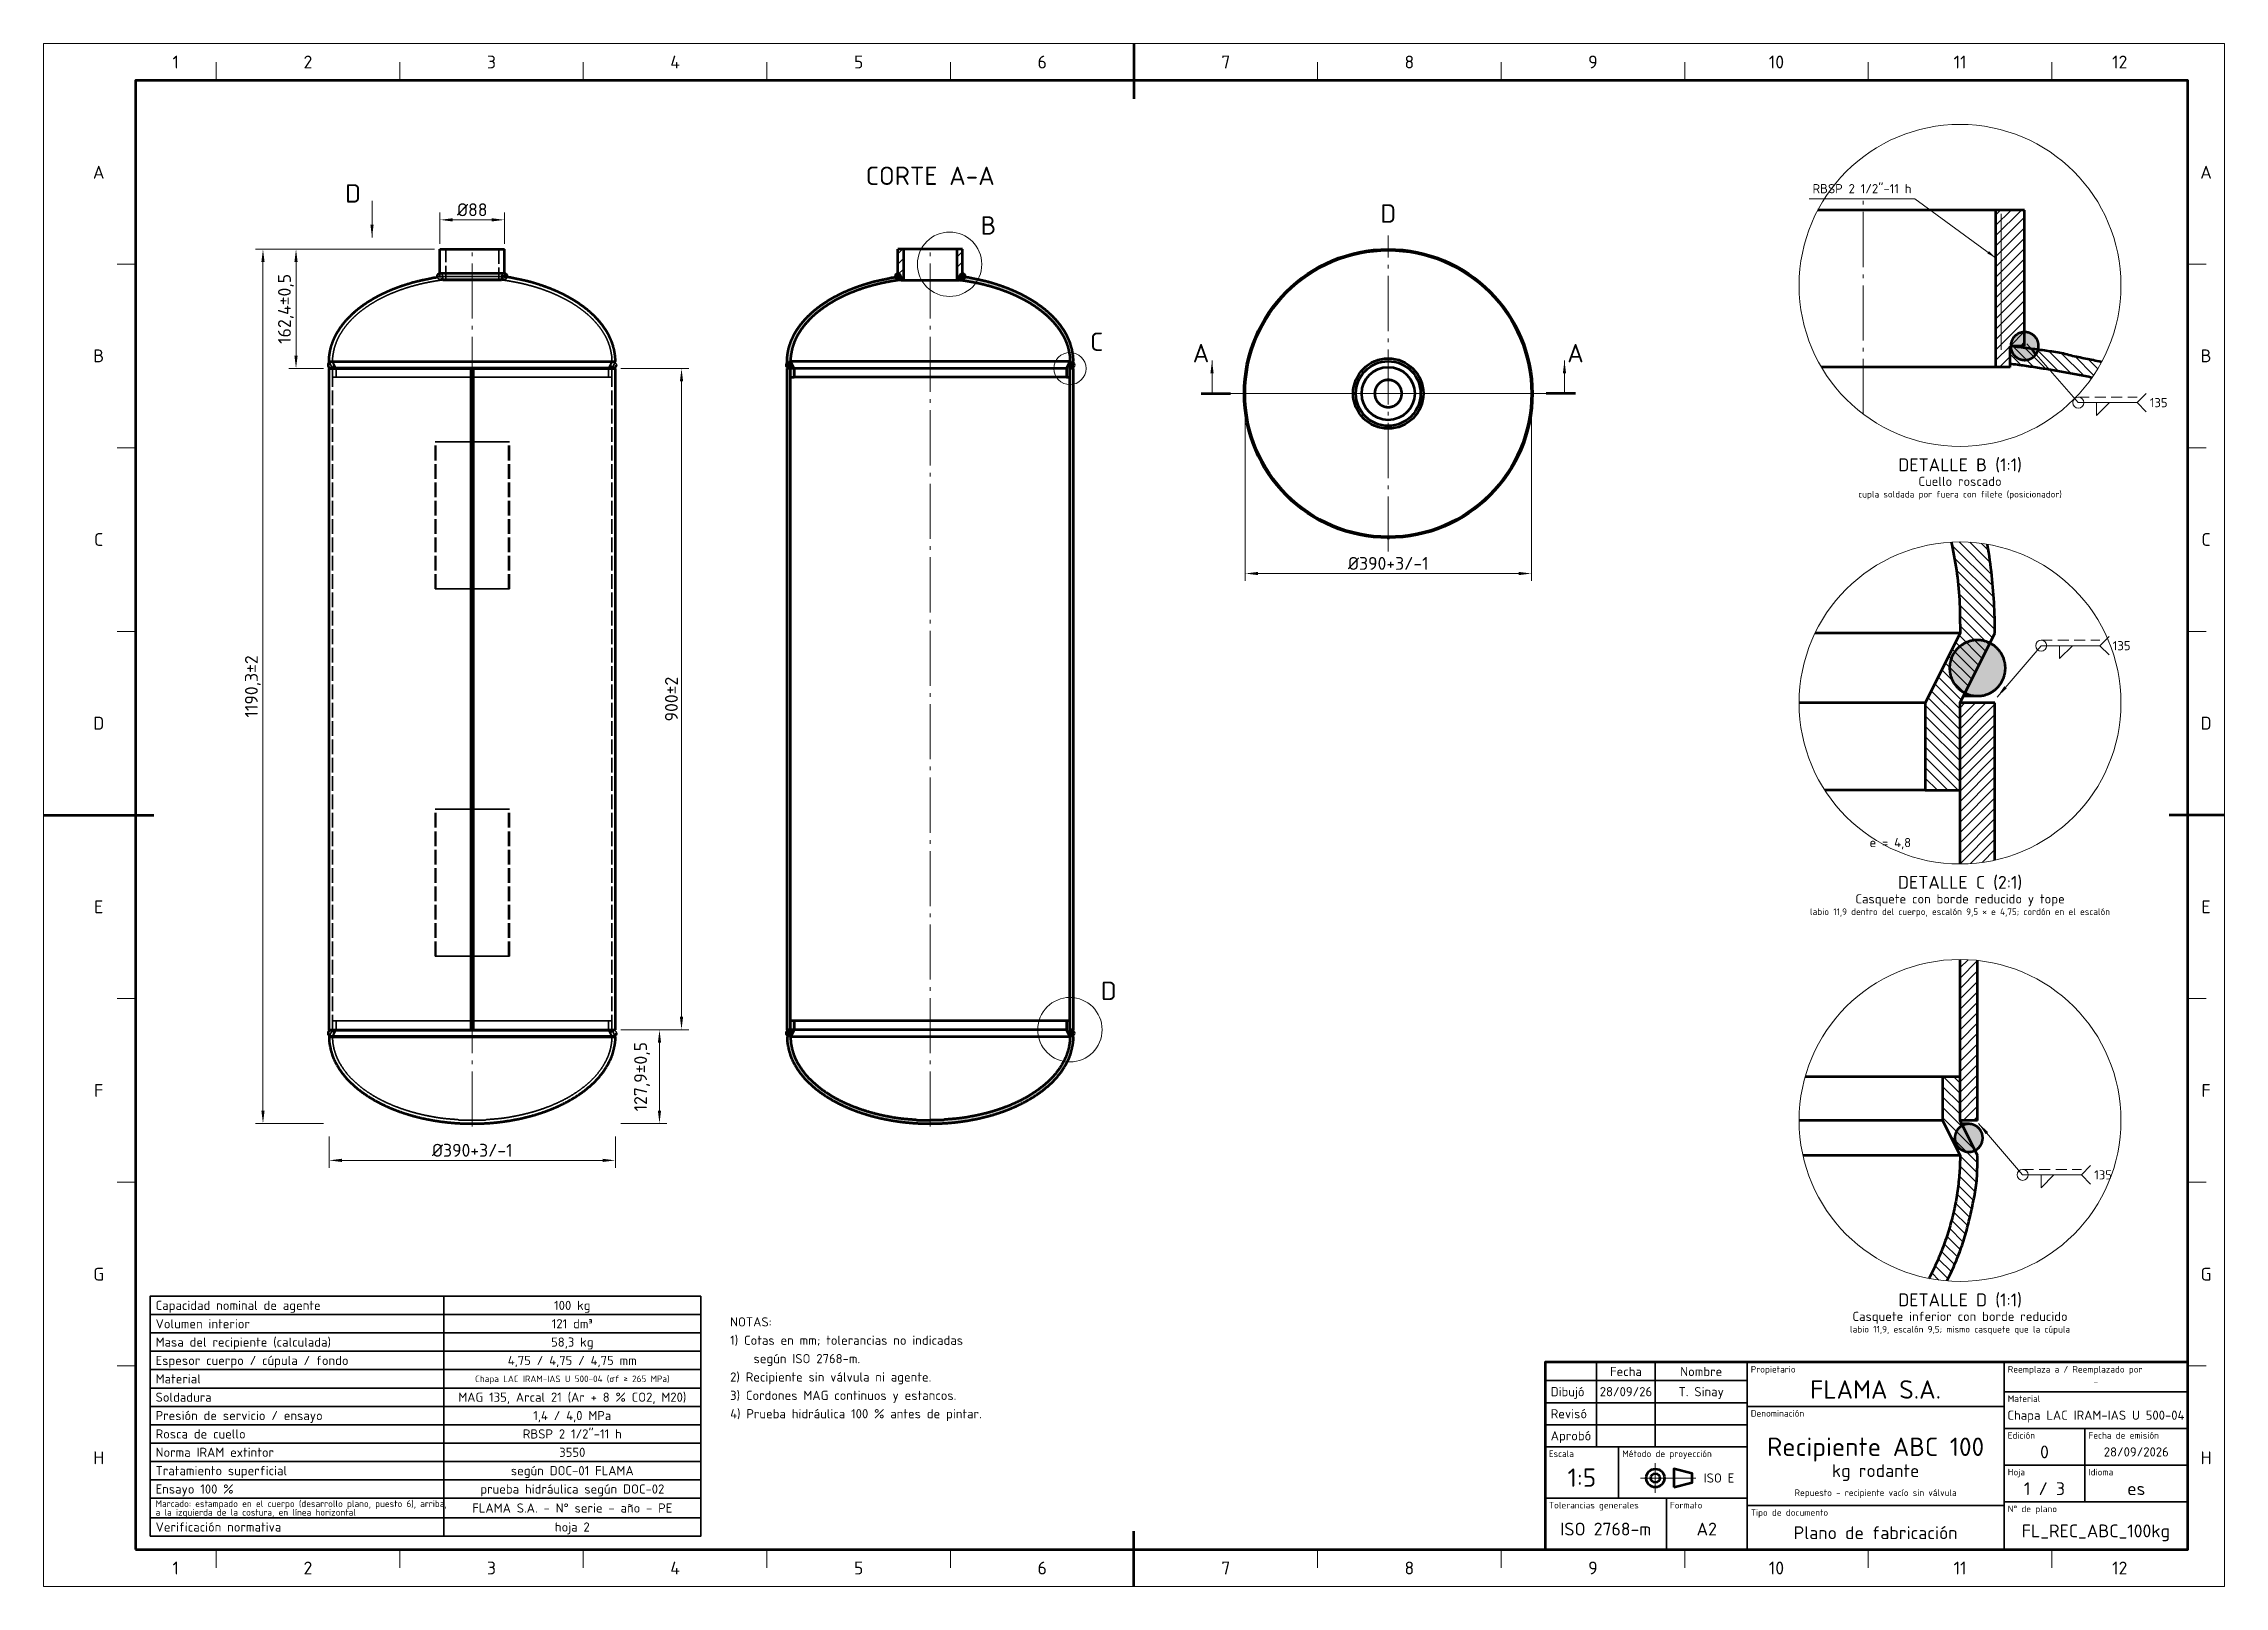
# Model space of a CAD drawing. Header units: millimetres. Extents: x 0 to 1554, y 0 to 420.
# Drawn here: x 0 to 594, y 0 to 420 of the extents above; entities that cross this region are included whole.
import ezdxf
from ezdxf.enums import TextEntityAlignment as Align

# ---------------------------------------------------------------- set-up
doc = ezdxf.new("R2010")
doc.units = ezdxf.units.MM
for name, pattern in [('IRAM-E-TRAZOS', [5, 4, -1]), ('IRAM-F-TRAZO-PUNTO', [20, 15, -2, 1, -2]), ('ISO02-TRAZOS', [4.5, 3, -1.5])]:
    doc.linetypes.add(name, pattern=pattern)
for name, color, linetype, lineweight in [('01-VISIBLE', 7, 'CONTINUOUS', 70), ('02-OCULTA', 4, 'IRAM-E-TRAZOS', 35), ('03-EJE', 1, 'IRAM-F-TRAZO-PUNTO', 18), ('04-COTA', 3, 'CONTINUOUS', 18), ('05-RAYADO', 8, 'CONTINUOUS', 18), ('06-TEXTO', 7, 'CONTINUOUS', 25), ('07-RECUADRO', 7, 'CONTINUOUS', 70), ('08-FINA', 5, 'CONTINUOUS', 18), ('10-ROTULO', 7, 'CONTINUOUS', 35), ('11-TEXTO-ROTULO', 7, 'CONTINUOUS', 25), ('12-SOLDADURA', 6, 'CONTINUOUS', 18)]:
    doc.layers.add(name, color=color, linetype=linetype, lineweight=lineweight)
doc.styles.add('ISO3098', font='isocpeur.ttf')
doc.dimstyles.new('FLAMA-IRAM', dxfattribs={"dimtxt": 3.5, "dimasz": 3.5, "dimexe": 2, "dimexo": 1.5, "dimgap": 1, "dimtad": 1, "dimdec": 1, "dimtxsty": 'ISO3098', "dimblk": 'IRAM_FLECHA', "dimblk1": 'IRAM_FLECHA', "dimblk2": 'IRAM_FLECHA', "dimcen": 2.5, "dimclrd": 256, "dimclre": 256, "dimclrt": 256, "dimazin": 3, "dimtfac": 1, "dimtmove": 0, "dimatfit": 3, "dimlwd": 18, "dimlwe": 18})

msp = doc.modelspace()

# ---------------------------------------------------------------- texts
at = {"layer": '06-TEXTO', "style": 'ISO3098'}
for s, height, p in [('1', 3.5, (36, 415)), ('2', 3.5, (72, 415)), ('3', 3.5, (122, 415)), ('4', 3.5, (172, 415)), ('5', 3.5, (222, 415)), ('6', 3.5, (272, 415)), ('7', 3.5, (322, 415)), ('8', 3.5, (372, 415)), ('9', 3.5, (422, 415)), ('10', 3.5, (472, 415)), ('11', 3.5, (522, 415)), ('12', 3.5, (565.5, 415)), ('A', 3.5, (15, 385)), ('CORTE A-A', 5, (241.5, 384.028)), ('A', 3.5, (589, 385)), ('D', 5, (366.25, 373.743)), ('B', 5, (257.355, 370.503)), ('C', 5, (286.838, 338.839)), ('B', 3.5, (15, 335)), ('A', 5, (315.25, 335.743)), ('A', 5, (417.25, 335.743)), ('B', 3.5, (589, 335)), ('DETALLE B (1:1)', 3.5, (522, 305.333)), ('cupla soldada por fuera con filete (posicionador)', 1.8, (522, 297.333)), ('Cuello roscado', 2.5, (522, 300.833)), ('C', 3.5, (15, 285)), ('C', 3.5, (589, 285)), ('D', 3.5, (15, 235)), ('D', 3.5, (589, 235)), ('e = 4,8', 2.5, (503, 202.5)), ('DETALLE C (2:1)', 3.5, (522, 191.667)), ('E', 3.5, (15, 185)), ('labio 11,9 dentro del cuerpo, escalón 9,5 × e 4,75; cordón en el escalón', 1.8, (522, 183.667)), ('Casquete con borde reducido y tope', 2.5, (522, 187.167)), ('E', 3.5, (589, 185)), ('D', 5, (290.125, 162.127)), ('F', 3.5, (15, 135)), ('F', 3.5, (589, 135)), ('G', 3.5, (15, 85)), ('G', 3.5, (589, 85)), ('100 kg', 2.5, (144, 76.5)), ('DETALLE D (1:1)', 3.5, (522, 78)), ('121 dm³', 2.5, (144, 71.5)), ('Casquete inferior con borde reducido', 2.5, (522, 73.5)), ('58,3 kg', 2.5, (144, 66.5)), ('labio 11,9, escalón 9,5; mismo casquete que la cúpula', 1.8, (522, 70)), ('4,75 / 4,75 / 4,75 mm', 2.5, (144, 61.5)), ('Chapa LAC IRAM-IAS U 500-04 (σf ≥ 265 MPa)', 1.8, (144, 56.5)), ('MAG 135, Arcal 21 (Ar + 8 % CO2, M20)', 2.5, (144, 51.5)), ('1,4 / 4,0 MPa', 2.5, (144, 46.5)), ('RBSP 2 1/2"-11 h', 2.5, (144, 41.5)), ('H', 3.5, (15, 35)), ('3550', 2.5, (144, 36.5)), ('H', 3.5, (589, 35)), ('según DOC-01 FLAMA', 2.5, (144, 31.5)), ('prueba hidráulica según DOC-02', 2.5, (144, 26.5)), ('FLAMA S.A. - N° serie - año - PE', 2.5, (144, 21.33)), ('hoja 2', 2.5, (144, 16.16)), ('1', 3.5, (36, 5)), ('2', 3.5, (72, 5)), ('3', 3.5, (122, 5)), ('4', 3.5, (172, 5)), ('5', 3.5, (222, 5)), ('6', 3.5, (272, 5)), ('7', 3.5, (322, 5)), ('8', 3.5, (372, 5)), ('9', 3.5, (422, 5)), ('10', 3.5, (472, 5)), ('11', 3.5, (522, 5)), ('12', 3.5, (565.5, 5))]:
    msp.add_text(s, height=height, dxfattribs=at).set_placement(p, align=Align.MIDDLE_CENTER)
msp.add_text('D', height=5, dxfattribs=at).set_placement((86.45, 379.228), align=Align.MIDDLE_RIGHT)
msp.add_text('RBSP 2 1/2"-11 h', height=2.5, dxfattribs=at).set_placement((495.3, 378.517), align=Align.BOTTOM_CENTER)
for s, height, p in [('Capacidad nominal de agente', 2.5, (30.5, 76.5)), ('Volumen interior', 2.5, (30.5, 71.5)), ('Masa del recipiente (calculada)', 2.5, (30.5, 66.5)), ('Espesor cuerpo / cúpula / fondo', 2.5, (30.5, 61.5)), ('Material', 2.5, (30.5, 56.5)), ('Soldadura', 2.5, (30.5, 51.5)), ('Presión de servicio / ensayo', 2.5, (30.5, 46.5)), ('Rosca de cuello', 2.5, (30.5, 41.5)), ('Norma IRAM extintor', 2.5, (30.5, 36.5)), ('Tratamiento superficial', 2.5, (30.5, 31.5)), ('Ensayo 100 %', 2.5, (30.5, 26.5)), ('a la izquierda de la costura, en línea horizontal', 1.8, (30.5, 20.16)), ('Marcado: estampado en el cuerpo (desarrollo plano, puesto 6), arriba,', 1.8, (30.5, 22.5)), ('Verificación normativa', 2.5, (30.5, 16.16))]:
    msp.add_text(s, height=height, dxfattribs=at).set_placement(p, align=Align.MIDDLE_LEFT)
for s, p in [('NOTAS:', (187, 70)), ('1) Cotas en mm; tolerancias no indicadas', (187, 65)), ('    según ISO 2768-m.', (187, 60)), ('2) Recipiente sin válvula ni agente.', (187, 55)), ('3) Cordones MAG continuos y estancos.', (187, 50)), ('4) Prueba hidráulica 100 % antes de pintar.', (187, 45))]:
    msp.add_text(s, height=2.5, dxfattribs=at).set_placement(p, align=Align.BOTTOM_LEFT)
at = {"layer": '11-TEXTO-ROTULO', "style": 'ISO3098'}
for s, height, p in [('Fecha', 2.5, (431, 58.5)), ('Nombre', 2.5, (451.5, 58.5)), ('28/09/26', 2.5, (431, 53)), ('T. Sinay', 2.5, (451.5, 53)), ('FLAMA S.A.', 5, (499, 53.6)), ('-', 1.8, (559, 55.6)), ('Chapa LAC IRAM-IAS U 500-04', 2.5, (559, 46.6)), ('Recipiente ABC 100', 5, (499, 38)), ('0', 3.5, (545, 36.6)), ('28/09/2026', 2.5, (570, 36.6)), ('1:5', 5, (419, 29.6)), ('kg rodante', 3.5, (499, 31.5)), ('Repuesto - recipiente vacío sin válvula', 1.8, (499, 25.5)), ('1 / 3', 3.5, (545, 26.6)), ('es', 3.5, (570, 26.6)), ('ISO 2768-m', 3.5, (425.5, 15.6)), ('A2', 3.5, (453, 15.6)), ('Plano de fabricación', 3.5, (499, 14.6)), ('FL_REC_ABC_100kg', 3.5, (559, 15.1))]:
    msp.add_text(s, height=height, dxfattribs=at).set_placement(p, align=Align.MIDDLE_CENTER)
for s, p in [('Propietario', (465, 60)), ('Reemplaza a / Reemplazado por', (535, 60)), ('Denominación', (465, 48)), ('Material', (535, 52)), ('Edición', (535, 42)), ('Fecha de emisión', (557, 42)), ('Escala', (410, 37)), ('Método de proyección', (430, 37)), ('Hoja', (535, 32)), ('Idioma', (557, 32)), ('Tolerancias generales', (410, 23)), ('Formato', (443, 23)), ('Tipo de documento', (465, 21)), ('N° de plano', (535, 22))]:
    msp.add_text(s, height=1.8, dxfattribs=at).set_placement(p, align=Align.TOP_LEFT)
for s, p in [('Dibujó', (410.5, 53)), ('Revisó', (410.5, 47)), ('Aprobó', (410.5, 41))]:
    msp.add_text(s, height=2.5, dxfattribs=at).set_placement(p, align=Align.MIDDLE_LEFT)
msp.add_text('ISO E', height=2.5, dxfattribs=at).set_placement((460.5, 29.5), align=Align.MIDDLE_RIGHT)
at = {"layer": '12-SOLDADURA', "style": 'ISO3098'}
for p in [(573.7, 322.267), (563.6, 256.1), (558.55, 112.033)]:
    msp.add_text('135', height=2.5, dxfattribs=at).set_placement(p, align=Align.MIDDLE_LEFT)

# ---------------------------------------------------------------- blocks, each defined once
blk = doc.blocks.new('IRAM_FLECHA')
blk.add_solid([(0, 0), (-1, 0.125), (-1, -0.125)])

# ---------------------------------------------------------------- dimensions: what is measured, and where the dimension line sits
at = {"layer": '04-COTA'}
msp.add_linear_dim(base=(107.95, 372.028), p1=(107.95, 364.028), p2=(125.55, 364.028), dimstyle='FLAMA-IRAM', override={"dimlfac": 5, "dimpost": '%%c<>'}, dxfattribs=at).render()
for base, p1, p2, text in [((59.75, 125.972), (77.75, 125.972), (107.95, 364.028), '<>±2'), ((68.75, 331.552), (77.75, 331.552), (107.95, 364.028), '<>±0,5'), ((173.75, 151.552), (155.75, 151.552), (155.75, 331.552), '<>±2'), ((167.75, 125.972), (155.75, 125.972), (155.75, 151.552), '<>±0,5')]:
    msp.add_linear_dim(base=base, p1=p1, p2=p2, angle=90, text=text, dimstyle='FLAMA-IRAM', override={"dimlfac": 5}, dxfattribs=at).render()
for base, p1, p2 in [((327.25, 275.743), (327.25, 324.743), (405.25, 324.743)), ((77.75, 115.972), (77.75, 123.972), (155.75, 123.972))]:
    msp.add_linear_dim(base=base, p1=p1, p2=p2, text='%%c<>+3/-1', dimstyle='FLAMA-IRAM', override={"dimlfac": 5}, dxfattribs=at).render()

# ---------------------------------------------------------------- hatches: boundary and pattern name
at = {"layer": '05-RAYADO'}
h = msp.add_hatch(dxfattribs=at)
h.set_pattern_fill('ANSI31', scale=0.62992)
h.paths.add_polyline_path([(535.61, 337.667), (535.61, 331.894), (531.7, 331.894), (531.7, 374.667), (539.6, 374.667), (539.6, 337.667)])
h = msp.add_hatch(dxfattribs=at)
h.set_pattern_fill('ANSI31', scale=0.62992)
h.paths.add_polyline_path([(234.28, 355.474), (233.498, 355.474), (233.498, 356.628), (232.7, 356.628), (232.7, 364.028), (234.28, 364.028)])
h = msp.add_hatch(dxfattribs=at)
h.set_pattern_fill('ANSI31', scale=0.62992)
h.paths.add_polyline_path([(250.3, 356.628), (249.502, 356.628), (249.502, 355.474), (248.72, 355.474), (248.72, 364.028), (250.3, 364.028)])
h = msp.add_hatch(color=7, dxfattribs=at)
h.dxf.hatch_style = 1
h.paths.add_polyline_path([(204.4, 329.177), (203.45, 329.177), (203.45, 331.552), (202.5, 333.452), (202.5, 333.557), (202.502, 333.662), (202.503, 333.766), (202.506, 333.871), (202.509, 333.976), (202.514, 334.081), (202.519, 334.186), (202.524, 334.29), (202.531, 334.395), (202.538, 334.5), (202.546, 334.604), (202.555, 334.709), (202.564, 334.813), (202.575, 334.917), (202.586, 335.022), (202.597, 335.126), (202.61, 335.23), (202.623, 335.334), (202.637, 335.438), (202.652, 335.542), (202.668, 335.646), (202.684, 335.749), (202.701, 335.853), (202.719, 335.956), (202.737, 336.059), (202.757, 336.162), (202.776, 336.265), (202.797, 336.368), (202.818, 336.471), (202.841, 336.573), (202.863, 336.676), (202.887, 336.778), (202.911, 336.88), (202.936, 336.982), (202.961, 337.083), (202.988, 337.185), (203.015, 337.286), (203.042, 337.387), (203.071, 337.488), (203.1, 337.589), (203.13, 337.69), (203.16, 337.79), (203.191, 337.89), (203.223, 337.99), (203.255, 338.09), (203.288, 338.189), (203.322, 338.289), (203.357, 338.388), (203.392, 338.487), (203.427, 338.585), (203.464, 338.684), (203.501, 338.782), (203.538, 338.88), (203.577, 338.977), (203.615, 339.075), (203.655, 339.172), (203.695, 339.269), (203.736, 339.365), (203.777, 339.462), (203.819, 339.558), (203.861, 339.654), (203.905, 339.749), (203.948, 339.845), (203.992, 339.94), (204.037, 340.035), (204.083, 340.129), (204.129, 340.223), (204.175, 340.317), (204.222, 340.411), (204.27, 340.505), (204.318, 340.598), (204.367, 340.691), (204.416, 340.783), (204.466, 340.875), (204.516, 340.967), (204.567, 341.059), (204.619, 341.15), (204.671, 341.242), (204.723, 341.332), (204.776, 341.423), (204.829, 341.513), (204.883, 341.603), (204.938, 341.693), (204.993, 341.782), (205.048, 341.871), (205.104, 341.96), (205.161, 342.048), (205.217, 342.136), (205.275, 342.224), (205.333, 342.312), (205.391, 342.399), (205.45, 342.486), (205.509, 342.572), (205.568, 342.659), (205.628, 342.745), (205.689, 342.83), (205.75, 342.915), (205.811, 343.001), (205.873, 343.085), (205.935, 343.17), (205.998, 343.254), (206.061, 343.338), (206.125, 343.421), (206.188, 343.504), (206.253, 343.587), (206.317, 343.67), (206.383, 343.752), (206.448, 343.834), (206.514, 343.915), (206.58, 343.997), (206.647, 344.078), (206.714, 344.158), (206.781, 344.239), (206.849, 344.319), (206.917, 344.398), (206.986, 344.478), (207.055, 344.557), (207.124, 344.636), (207.193, 344.714), (207.263, 344.792), (207.333, 344.87), (207.404, 344.948), (207.475, 345.025), (207.546, 345.102), (207.618, 345.178), (207.69, 345.255), (207.762, 345.331), (207.835, 345.406), (207.908, 345.482), (207.981, 345.557), (208.054, 345.632), (208.128, 345.706), (208.202, 345.78), (208.277, 345.854), (208.352, 345.928), (208.427, 346.001), (208.502, 346.074), (208.578, 346.146), (208.654, 346.219), (208.73, 346.291), (208.806, 346.362), (208.883, 346.434), (208.96, 346.505), (209.038, 346.576), (209.115, 346.646), (209.193, 346.717), (209.271, 346.786), (209.35, 346.856), (209.428, 346.925), (209.507, 346.994), (209.587, 347.063), (209.666, 347.132), (209.746, 347.2), (209.826, 347.268), (209.906, 347.335), (209.986, 347.402), (210.067, 347.469), (210.148, 347.536), (210.229, 347.602), (210.311, 347.668), (210.392, 347.734), (210.474, 347.8), (210.556, 347.865), (210.639, 347.93), (210.721, 347.995), (210.804, 348.059), (210.887, 348.123), (210.97, 348.187), (211.054, 348.25), (211.137, 348.314), (211.221, 348.377), (211.305, 348.439), (211.39, 348.502), (211.474, 348.564), (211.559, 348.626), (211.644, 348.687), (211.729, 348.748), (211.814, 348.809), (211.9, 348.87), (211.985, 348.931), (212.071, 348.991), (212.157, 349.051), (212.244, 349.11), (212.33, 349.17), (212.417, 349.229), (212.504, 349.288), (212.591, 349.346), (212.678, 349.404), (212.765, 349.462), (212.853, 349.52), (212.94, 349.578), (213.028, 349.635), (213.116, 349.692), (213.205, 349.748), (213.293, 349.805), (213.382, 349.861), (213.47, 349.917), (213.559, 349.972), (213.648, 350.028), (213.738, 350.083), (213.827, 350.138), (213.917, 350.192), (214.006, 350.247), (214.096, 350.301), (214.186, 350.355), (214.276, 350.408), (214.367, 350.461), (214.457, 350.514), (214.548, 350.567), (214.638, 350.62), (214.729, 350.672), (214.82, 350.724), (214.912, 350.776), (215.003, 350.827), (215.094, 350.879), (215.186, 350.93), (215.278, 350.98), (215.37, 351.031), (215.462, 351.081), (215.554, 351.131), (215.646, 351.181), (215.739, 351.23), (215.831, 351.28), (215.924, 351.329), (216.017, 351.378), (216.11, 351.426), (216.203, 351.474), (216.296, 351.522), (216.389, 351.57), (216.483, 351.618), (216.577, 351.665), (216.67, 351.712), (216.764, 351.759), (216.858, 351.806), (216.952, 351.852), (217.046, 351.898), (217.141, 351.944), (217.235, 351.99), (217.329, 352.035), (217.424, 352.08), (217.519, 352.125), (217.614, 352.17), (217.709, 352.215), (217.804, 352.259), (217.899, 352.303), (217.994, 352.347), (218.089, 352.391), (218.185, 352.434), (218.28, 352.477), (218.376, 352.52), (218.472, 352.563), (218.568, 352.606), (218.664, 352.648), (218.76, 352.69), (218.856, 352.732), (218.952, 352.774), (219.048, 352.815), (219.145, 352.856), (219.241, 352.897), (219.338, 352.938), (219.435, 352.978), (219.532, 353.019), (219.628, 353.059), (219.725, 353.099), (219.823, 353.138), (219.92, 353.178), (220.017, 353.217), (220.114, 353.256), (220.212, 353.294), (220.31, 353.333), (220.407, 353.371), (220.505, 353.409), (220.603, 353.447), (220.701, 353.484), (220.799, 353.521), (220.897, 353.558), (220.995, 353.595), (221.093, 353.632), (221.192, 353.668), (221.29, 353.704), (221.389, 353.74), (221.487, 353.776), (221.586, 353.811), (221.685, 353.846), (221.784, 353.881), (221.883, 353.916), (221.982, 353.95), (222.081, 353.985), (222.18, 354.019), (222.279, 354.053), (222.378, 354.087), (222.478, 354.12), (222.577, 354.154), (222.677, 354.187), (222.776, 354.22), (222.876, 354.253), (222.975, 354.286), (223.075, 354.319), (223.175, 354.351), (223.275, 354.383), (223.374, 354.415), (223.474, 354.447), (223.574, 354.479), (223.674, 354.511), (223.774, 354.543), (223.874, 354.574), (223.974, 354.605), (224.074, 354.636), (224.175, 354.667), (224.275, 354.698), (224.375, 354.729), (224.475, 354.76), (224.576, 354.79), (224.676, 354.82), (224.777, 354.85), (224.877, 354.88), (224.978, 354.909), (225.079, 354.938), (225.179, 354.967), (225.28, 354.996), (225.381, 355.025), (225.482, 355.053), (225.583, 355.08), (225.685, 355.108), (225.786, 355.135), (225.887, 355.162), (225.989, 355.189), (226.09, 355.215), (226.192, 355.241), (226.294, 355.267), (226.395, 355.292), (226.497, 355.317), (226.599, 355.342), (226.701, 355.366), (226.803, 355.39), (226.905, 355.414), (227.007, 355.438), (227.11, 355.461), (227.212, 355.484), (227.314, 355.507), (227.417, 355.53), (227.519, 355.552), (227.622, 355.574), (227.724, 355.596), (227.827, 355.618), (227.929, 355.64), (228.032, 355.661), (228.135, 355.683), (228.237, 355.704), (228.34, 355.725), (228.443, 355.746), (228.546, 355.767), (228.648, 355.788), (228.751, 355.809), (228.854, 355.83), (228.957, 355.851), (229.059, 355.872), (229.162, 355.893), (229.265, 355.914), (229.368, 355.935), (229.47, 355.956), (229.573, 355.977), (229.676, 355.998), (229.779, 356.019), (229.881, 356.041), (229.984, 356.063), (230.086, 356.085), (230.188, 356.109), (230.29, 356.133), (230.391, 356.161), (230.492, 356.192), (230.593, 356.22), (230.695, 356.242), (230.798, 356.261), (230.902, 356.279), (231.005, 356.295), (231.109, 356.311), (231.213, 356.326), (231.317, 356.341), (231.42, 356.356), (231.524, 356.37), (231.628, 356.384), (231.732, 356.398), (231.836, 356.412), (231.94, 356.426), (232.044, 356.44), (232.148, 356.454), (232.252, 356.467), (232.356, 356.481), (232.46, 356.495), (232.564, 356.508), (232.668, 356.522), (232.772, 356.535), (232.876, 356.548), (232.98, 356.562), (233.084, 356.575), (233.188, 356.588), (233.292, 356.602), (233.396, 356.615), (233.5, 356.628), (233.5, 355.674), (233.4, 355.661), (233.299, 355.648), (233.199, 355.634), (233.099, 355.621), (232.998, 355.607), (232.898, 355.593), (232.798, 355.579), (232.698, 355.565), (232.598, 355.551), (232.497, 355.536), (232.397, 355.522), (232.297, 355.507), (232.197, 355.492), (232.097, 355.477), (231.997, 355.461), (231.897, 355.446), (231.797, 355.43), (231.697, 355.414), (231.597, 355.398), (231.497, 355.382), (231.397, 355.366), (231.298, 355.349), (231.198, 355.333), (231.098, 355.316), (230.998, 355.299), (230.899, 355.282), (230.799, 355.264), (230.699, 355.247), (230.6, 355.229), (230.5, 355.211), (230.4, 355.193), (230.301, 355.175), (230.201, 355.157), (230.102, 355.138), (230.002, 355.119), (229.903, 355.1), (229.804, 355.081), (229.704, 355.062), (229.605, 355.043), (229.506, 355.023), (229.406, 355.003), (229.307, 354.983), (229.208, 354.963), (229.109, 354.943), (229.01, 354.922), (228.911, 354.902), (228.812, 354.881), (228.713, 354.86), (228.614, 354.839), (228.515, 354.817), (228.416, 354.796), (228.317, 354.774), (228.218, 354.752), (228.12, 354.73), (228.021, 354.708), (227.922, 354.685), (227.824, 354.663), (227.725, 354.64), (227.626, 354.617), (227.528, 354.594), (227.429, 354.571), (227.331, 354.547), (227.233, 354.523), (227.134, 354.5), (227.036, 354.476), (226.938, 354.451), (226.84, 354.427), (226.741, 354.402), (226.643, 354.378), (226.545, 354.353), (226.447, 354.327), (226.349, 354.302), (226.251, 354.277), (226.153, 354.251), (226.056, 354.225), (225.958, 354.199), (225.86, 354.173), (225.762, 354.146), (225.665, 354.12), (225.567, 354.093), (225.47, 354.066), (225.372, 354.039), (225.275, 354.012), (225.177, 353.984), (225.08, 353.956), (224.983, 353.929), (224.886, 353.9), (224.788, 353.872), (224.691, 353.844), (224.594, 353.815), (224.497, 353.786), (224.4, 353.757), (224.303, 353.728), (224.207, 353.699), (224.11, 353.669), (224.013, 353.639), (223.916, 353.609), (223.82, 353.579), (223.723, 353.549), (223.627, 353.518), (223.53, 353.487), (223.434, 353.456), (223.338, 353.425), (223.242, 353.394), (223.145, 353.362), (223.049, 353.331), (222.953, 353.299), (222.857, 353.267), (222.761, 353.234), (222.666, 353.202), (222.57, 353.169), (222.474, 353.136), (222.379, 353.103), (222.283, 353.07), (222.187, 353.036), (222.092, 353.003), (221.997, 352.969), (221.901, 352.935), (221.806, 352.9), (221.711, 352.866), (221.616, 352.831), (221.521, 352.796), (221.426, 352.761), (221.331, 352.726), (221.237, 352.69), (221.142, 352.655), (221.047, 352.619), (220.953, 352.583), (220.858, 352.546), (220.764, 352.51), (220.67, 352.473), (220.575, 352.436), (220.481, 352.399), (220.387, 352.362), (220.293, 352.324), (220.199, 352.286), (220.106, 352.248), (220.012, 352.21), (219.918, 352.172), (219.825, 352.133), (219.731, 352.094), (219.638, 352.055), (219.545, 352.016), (219.451, 351.977), (219.358, 351.937), (219.265, 351.897), (219.172, 351.857), (219.08, 351.817), (218.987, 351.776), (218.894, 351.735), (218.802, 351.695), (218.709, 351.653), (218.617, 351.612), (218.525, 351.57), (218.432, 351.529), (218.34, 351.486), (218.249, 351.444), (218.157, 351.402), (218.065, 351.359), (217.973, 351.316), (217.882, 351.273), (217.79, 351.23), (217.699, 351.186), (217.608, 351.142), (217.517, 351.098), (217.426, 351.054), (217.335, 351.009), (217.244, 350.965), (217.153, 350.92), (217.063, 350.874), (216.972, 350.829), (216.882, 350.783), (216.792, 350.738), (216.702, 350.691), (216.612, 350.645), (216.522, 350.599), (216.432, 350.552), (216.343, 350.505), (216.253, 350.457), (216.164, 350.41), (216.075, 350.362), (215.985, 350.314), (215.897, 350.266), (215.808, 350.218), (215.719, 350.169), (215.63, 350.12), (215.542, 350.071), (215.454, 350.022), (215.365, 349.972), (215.277, 349.922), (215.189, 349.872), (215.102, 349.822), (215.014, 349.771), (214.926, 349.72), (214.839, 349.669), (214.752, 349.618), (214.665, 349.566), (214.578, 349.514), (214.491, 349.462), (214.405, 349.41), (214.318, 349.357), (214.232, 349.305), (214.146, 349.252), (214.06, 349.198), (213.974, 349.145), (213.888, 349.091), (213.803, 349.037), (213.717, 348.982), (213.632, 348.928), (213.547, 348.873), (213.462, 348.818), (213.377, 348.763), (213.293, 348.707), (213.208, 348.651), (213.124, 348.595), (213.04, 348.539), (212.956, 348.482), (212.873, 348.425), (212.789, 348.368), (212.706, 348.311), (212.623, 348.253), (212.54, 348.195), (212.457, 348.137), (212.374, 348.078), (212.292, 348.019), (212.21, 347.96), (212.128, 347.901), (212.046, 347.842), (211.964, 347.782), (211.883, 347.722), (211.802, 347.661), (211.721, 347.601), (211.64, 347.54), (211.559, 347.479), (211.479, 347.417), (211.399, 347.355), (211.319, 347.293), (211.239, 347.231), (211.159, 347.169), (211.08, 347.106), (211.001, 347.043), (210.922, 346.979), (210.843, 346.916), (210.765, 346.852), (210.687, 346.787), (210.609, 346.723), (210.531, 346.658), (210.454, 346.593), (210.376, 346.528), (210.299, 346.462), (210.223, 346.396), (210.146, 346.33), (210.07, 346.263), (209.994, 346.196), (209.918, 346.129), (209.843, 346.062), (209.767, 345.994), (209.692, 345.926), (209.618, 345.858), (209.543, 345.79), (209.469, 345.721), (209.395, 345.652), (209.321, 345.582), (209.248, 345.513), (209.175, 345.443), (209.102, 345.372), (209.03, 345.302), (208.958, 345.231), (208.886, 345.16), (208.814, 345.088), (208.743, 345.016), (208.672, 344.944), (208.601, 344.872), (208.531, 344.799), (208.46, 344.726), (208.391, 344.653), (208.321, 344.579), (208.252, 344.505), (208.183, 344.431), (208.115, 344.357), (208.047, 344.282), (207.979, 344.207), (207.911, 344.131), (207.844, 344.055), (207.778, 343.979), (207.711, 343.903), (207.645, 343.827), (207.579, 343.75), (207.514, 343.672), (207.449, 343.595), (207.384, 343.517), (207.32, 343.439), (207.256, 343.36), (207.192, 343.282), (207.129, 343.203), (207.066, 343.123), (207.004, 343.044), (206.942, 342.964), (206.88, 342.883), (206.819, 342.803), (206.758, 342.722), (206.698, 342.641), (206.638, 342.559), (206.578, 342.478), (206.519, 342.396), (206.46, 342.313), (206.402, 342.231), (206.344, 342.148), (206.286, 342.064), (206.229, 341.981), (206.173, 341.897), (206.117, 341.813), (206.061, 341.728), (206.006, 341.643), (205.951, 341.558), (205.897, 341.473), (205.843, 341.387), (205.79, 341.301), (205.737, 341.214), (205.685, 341.128), (205.633, 341.041), (205.582, 340.953), (205.531, 340.866), (205.481, 340.778), (205.432, 340.69), (205.383, 340.601), (205.334, 340.513), (205.286, 340.424), (205.238, 340.334), (205.191, 340.245), (205.144, 340.155), (205.098, 340.065), (205.053, 339.974), (205.008, 339.884), (204.963, 339.793), (204.919, 339.702), (204.875, 339.611), (204.832, 339.519), (204.79, 339.427), (204.748, 339.335), (204.706, 339.243), (204.665, 339.15), (204.625, 339.058), (204.585, 338.965), (204.545, 338.872), (204.506, 338.778), (204.468, 338.684), (204.431, 338.59), (204.394, 338.496), (204.358, 338.402), (204.323, 338.307), (204.288, 338.212), (204.254, 338.116), (204.221, 338.021), (204.189, 337.925), (204.157, 337.829), (204.126, 337.732), (204.096, 337.636), (204.067, 337.539), (204.039, 337.442), (204.011, 337.344), (203.985, 337.247), (203.959, 337.149), (203.934, 337.051), (203.909, 336.953), (203.885, 336.854), (203.862, 336.756), (203.84, 336.657), (203.817, 336.558), (203.796, 336.459), (203.775, 336.36), (203.754, 336.261), (203.734, 336.162), (203.714, 336.063), (203.694, 335.964), (203.675, 335.864), (203.657, 335.765), (203.638, 335.665), (203.62, 335.566), (203.602, 335.466), (203.585, 335.367), (203.568, 335.267), (203.551, 335.167), (203.536, 335.067), (203.521, 334.967), (203.508, 334.866), (203.497, 334.766), (203.488, 334.665), (203.48, 334.564), (203.473, 334.463), (203.468, 334.362), (203.463, 334.261), (203.459, 334.16), (203.457, 334.059), (203.454, 333.958), (203.453, 333.857), (203.451, 333.755), (203.451, 333.654), (203.45, 333.553), (203.45, 333.452), (204.4, 331.552)])
h = msp.add_hatch(color=7, dxfattribs=at)
h.dxf.hatch_style = 1
h.paths.add_polyline_path([(231.94, 356.628), (231.941, 356.668), (231.944, 356.708), (231.95, 356.748), (231.957, 356.788), (231.966, 356.827), (231.978, 356.865), (231.991, 356.903), (232.007, 356.94), (232.024, 356.976), (232.043, 357.011), (232.065, 357.045), (232.088, 357.078), (232.112, 357.11), (232.138, 357.14), (232.166, 357.169), (232.195, 357.197), (232.226, 357.222), (232.258, 357.247), (232.291, 357.269), (232.326, 357.29), (232.361, 357.309), (232.398, 357.325), (232.435, 357.34), (232.473, 357.353), (232.511, 357.364), (232.551, 357.373), (232.59, 357.38), (232.63, 357.385), (232.67, 357.388), (232.71, 357.388), (232.75, 357.387), (232.79, 357.383), (232.83, 357.377), (232.869, 357.369), (232.908, 357.359), (232.946, 357.347), (232.984, 357.333), (233.021, 357.317), (233.057, 357.299), (233.092, 357.28), (233.125, 357.258), (233.158, 357.235), (233.189, 357.21), (233.219, 357.183), (233.248, 357.155), (233.275, 357.125), (233.3, 357.094), (233.324, 357.062), (233.346, 357.028), (233.366, 356.994), (233.385, 356.958), (233.401, 356.921), (233.416, 356.884), (233.428, 356.846), (233.439, 356.807), (233.447, 356.768), (233.453, 356.728), (233.458, 356.688), (233.46, 356.648), (233.46, 356.608), (233.458, 356.568), (233.453, 356.528), (233.447, 356.489), (233.439, 356.449), (233.428, 356.411), (233.416, 356.372), (233.401, 356.335), (233.385, 356.298), (233.366, 356.263), (233.346, 356.228), (233.324, 356.195), (233.3, 356.162), (233.275, 356.131), (233.248, 356.102), (233.219, 356.073), (233.189, 356.047), (233.158, 356.022), (233.125, 355.998), (233.092, 355.977), (233.057, 355.957), (233.021, 355.939), (232.984, 355.923), (232.946, 355.909), (232.908, 355.897), (232.869, 355.887), (232.83, 355.879), (232.79, 355.874), (232.75, 355.87), (232.71, 355.868), (232.67, 355.869), (232.63, 355.871), (232.59, 355.876), (232.551, 355.883), (232.511, 355.892), (232.473, 355.903), (232.435, 355.916), (232.398, 355.931), (232.361, 355.948), (232.326, 355.967), (232.291, 355.987), (232.258, 356.01), (232.226, 356.034), (232.195, 356.06), (232.166, 356.087), (232.138, 356.116), (232.112, 356.147), (232.088, 356.178), (232.065, 356.211), (232.043, 356.245), (232.024, 356.281), (232.007, 356.317), (231.991, 356.354), (231.978, 356.391), (231.966, 356.43), (231.957, 356.469), (231.95, 356.508), (231.944, 356.548), (231.941, 356.588)])
h = msp.add_hatch(color=7, dxfattribs=at)
h.dxf.hatch_style = 1
h.paths.add_polyline_path([(279.55, 331.552), (279.55, 329.177), (278.6, 329.177), (278.6, 331.552), (279.55, 333.452), (279.55, 333.553), (279.549, 333.654), (279.549, 333.755), (279.547, 333.857), (279.546, 333.958), (279.543, 334.059), (279.541, 334.16), (279.537, 334.261), (279.532, 334.362), (279.527, 334.463), (279.52, 334.564), (279.512, 334.665), (279.503, 334.766), (279.492, 334.866), (279.479, 334.967), (279.464, 335.067), (279.449, 335.167), (279.432, 335.267), (279.415, 335.367), (279.398, 335.466), (279.38, 335.566), (279.362, 335.665), (279.343, 335.765), (279.325, 335.864), (279.306, 335.964), (279.286, 336.063), (279.266, 336.162), (279.246, 336.261), (279.225, 336.36), (279.204, 336.459), (279.183, 336.558), (279.16, 336.657), (279.138, 336.756), (279.115, 336.854), (279.091, 336.953), (279.066, 337.051), (279.041, 337.149), (279.015, 337.247), (278.989, 337.344), (278.961, 337.442), (278.933, 337.539), (278.904, 337.636), (278.874, 337.732), (278.843, 337.829), (278.811, 337.925), (278.779, 338.021), (278.746, 338.116), (278.712, 338.212), (278.677, 338.307), (278.642, 338.402), (278.606, 338.496), (278.569, 338.59), (278.532, 338.684), (278.494, 338.778), (278.455, 338.872), (278.415, 338.965), (278.375, 339.058), (278.335, 339.15), (278.294, 339.243), (278.252, 339.335), (278.21, 339.427), (278.168, 339.519), (278.125, 339.611), (278.081, 339.702), (278.037, 339.793), (277.992, 339.884), (277.947, 339.974), (277.902, 340.065), (277.856, 340.155), (277.809, 340.245), (277.762, 340.334), (277.714, 340.424), (277.666, 340.513), (277.617, 340.601), (277.568, 340.69), (277.519, 340.778), (277.469, 340.866), (277.418, 340.953), (277.367, 341.041), (277.315, 341.128), (277.263, 341.214), (277.21, 341.301), (277.157, 341.387), (277.103, 341.473), (277.049, 341.558), (276.994, 341.643), (276.939, 341.728), (276.883, 341.813), (276.827, 341.897), (276.771, 341.981), (276.714, 342.064), (276.656, 342.148), (276.598, 342.231), (276.54, 342.313), (276.481, 342.396), (276.422, 342.478), (276.362, 342.559), (276.302, 342.641), (276.242, 342.722), (276.181, 342.803), (276.12, 342.883), (276.058, 342.964), (275.996, 343.044), (275.934, 343.123), (275.871, 343.203), (275.808, 343.282), (275.744, 343.36), (275.68, 343.439), (275.616, 343.517), (275.551, 343.595), (275.486, 343.672), (275.421, 343.75), (275.355, 343.827), (275.289, 343.903), (275.222, 343.979), (275.156, 344.055), (275.089, 344.131), (275.021, 344.207), (274.953, 344.282), (274.885, 344.357), (274.817, 344.431), (274.748, 344.505), (274.679, 344.579), (274.609, 344.653), (274.54, 344.726), (274.469, 344.799), (274.399, 344.872), (274.328, 344.944), (274.257, 345.016), (274.186, 345.088), (274.114, 345.16), (274.042, 345.231), (273.97, 345.302), (273.898, 345.372), (273.825, 345.443), (273.752, 345.513), (273.679, 345.582), (273.605, 345.652), (273.531, 345.721), (273.457, 345.79), (273.382, 345.858), (273.308, 345.926), (273.233, 345.994), (273.157, 346.062), (273.082, 346.129), (273.006, 346.196), (272.93, 346.263), (272.854, 346.33), (272.777, 346.396), (272.701, 346.462), (272.624, 346.528), (272.546, 346.593), (272.469, 346.658), (272.391, 346.723), (272.313, 346.787), (272.235, 346.852), (272.157, 346.916), (272.078, 346.979), (271.999, 347.043), (271.92, 347.106), (271.841, 347.169), (271.761, 347.231), (271.681, 347.293), (271.601, 347.355), (271.521, 347.417), (271.441, 347.479), (271.36, 347.54), (271.279, 347.601), (271.198, 347.661), (271.117, 347.722), (271.036, 347.782), (270.954, 347.842), (270.872, 347.901), (270.79, 347.96), (270.708, 348.019), (270.626, 348.078), (270.543, 348.137), (270.46, 348.195), (270.377, 348.253), (270.294, 348.311), (270.211, 348.368), (270.127, 348.425), (270.044, 348.482), (269.96, 348.539), (269.876, 348.595), (269.792, 348.651), (269.707, 348.707), (269.623, 348.763), (269.538, 348.818), (269.453, 348.873), (269.368, 348.928), (269.283, 348.982), (269.197, 349.037), (269.112, 349.091), (269.026, 349.145), (268.94, 349.198), (268.854, 349.252), (268.768, 349.305), (268.682, 349.357), (268.595, 349.41), (268.509, 349.462), (268.422, 349.514), (268.335, 349.566), (268.248, 349.618), (268.161, 349.669), (268.074, 349.72), (267.986, 349.771), (267.898, 349.822), (267.811, 349.872), (267.723, 349.922), (267.635, 349.972), (267.546, 350.022), (267.458, 350.071), (267.37, 350.12), (267.281, 350.169), (267.192, 350.218), (267.103, 350.266), (267.015, 350.314), (266.925, 350.362), (266.836, 350.41), (266.747, 350.457), (266.657, 350.505), (266.568, 350.552), (266.478, 350.599), (266.388, 350.645), (266.298, 350.691), (266.208, 350.738), (266.118, 350.783), (266.028, 350.829), (265.937, 350.874), (265.847, 350.92), (265.756, 350.965), (265.665, 351.009), (265.574, 351.054), (265.483, 351.098), (265.392, 351.142), (265.301, 351.186), (265.21, 351.23), (265.118, 351.273), (265.027, 351.316), (264.935, 351.359), (264.843, 351.402), (264.751, 351.444), (264.66, 351.486), (264.568, 351.529), (264.475, 351.57), (264.383, 351.612), (264.291, 351.653), (264.198, 351.695), (264.106, 351.735), (264.013, 351.776), (263.92, 351.817), (263.828, 351.857), (263.735, 351.897), (263.642, 351.937), (263.549, 351.977), (263.455, 352.016), (263.362, 352.055), (263.269, 352.094), (263.175, 352.133), (263.082, 352.172), (262.988, 352.21), (262.894, 352.248), (262.801, 352.286), (262.707, 352.324), (262.613, 352.362), (262.519, 352.399), (262.425, 352.436), (262.33, 352.473), (262.236, 352.51), (262.142, 352.546), (262.047, 352.583), (261.953, 352.619), (261.858, 352.655), (261.763, 352.69), (261.669, 352.726), (261.574, 352.761), (261.479, 352.796), (261.384, 352.831), (261.289, 352.866), (261.194, 352.9), (261.099, 352.935), (261.003, 352.969), (260.908, 353.003), (260.813, 353.036), (260.717, 353.07), (260.621, 353.103), (260.526, 353.136), (260.43, 353.169), (260.334, 353.202), (260.239, 353.234), (260.143, 353.267), (260.047, 353.299), (259.951, 353.331), (259.855, 353.362), (259.758, 353.394), (259.662, 353.425), (259.566, 353.456), (259.47, 353.487), (259.373, 353.518), (259.277, 353.549), (259.18, 353.579), (259.084, 353.609), (258.987, 353.639), (258.89, 353.669), (258.793, 353.699), (258.697, 353.728), (258.6, 353.757), (258.503, 353.786), (258.406, 353.815), (258.309, 353.844), (258.212, 353.872), (258.114, 353.9), (258.017, 353.929), (257.92, 353.956), (257.823, 353.984), (257.725, 354.012), (257.628, 354.039), (257.53, 354.066), (257.433, 354.093), (257.335, 354.12), (257.238, 354.146), (257.14, 354.173), (257.042, 354.199), (256.944, 354.225), (256.847, 354.251), (256.749, 354.277), (256.651, 354.302), (256.553, 354.327), (256.455, 354.353), (256.357, 354.378), (256.259, 354.402), (256.16, 354.427), (256.062, 354.451), (255.964, 354.476), (255.866, 354.5), (255.767, 354.523), (255.669, 354.547), (255.571, 354.571), (255.472, 354.594), (255.374, 354.617), (255.275, 354.64), (255.176, 354.663), (255.078, 354.685), (254.979, 354.708), (254.88, 354.73), (254.782, 354.752), (254.683, 354.774), (254.584, 354.796), (254.485, 354.817), (254.386, 354.839), (254.287, 354.86), (254.188, 354.881), (254.089, 354.902), (253.99, 354.922), (253.891, 354.943), (253.792, 354.963), (253.693, 354.983), (253.594, 355.003), (253.494, 355.023), (253.395, 355.043), (253.296, 355.062), (253.196, 355.081), (253.097, 355.1), (252.998, 355.119), (252.898, 355.138), (252.799, 355.157), (252.699, 355.175), (252.6, 355.193), (252.5, 355.211), (252.4, 355.229), (252.301, 355.247), (252.201, 355.264), (252.101, 355.282), (252.002, 355.299), (251.902, 355.316), (251.802, 355.333), (251.702, 355.349), (251.603, 355.366), (251.503, 355.382), (251.403, 355.398), (251.303, 355.414), (251.203, 355.43), (251.103, 355.446), (251.003, 355.461), (250.903, 355.477), (250.803, 355.492), (250.703, 355.507), (250.603, 355.522), (250.503, 355.536), (250.402, 355.551), (250.302, 355.565), (250.202, 355.579), (250.102, 355.593), (250.002, 355.607), (249.901, 355.621), (249.801, 355.634), (249.701, 355.648), (249.6, 355.661), (249.5, 355.674), (249.5, 356.628), (249.604, 356.615), (249.708, 356.602), (249.812, 356.588), (249.916, 356.575), (250.02, 356.562), (250.124, 356.548), (250.228, 356.535), (250.332, 356.522), (250.436, 356.508), (250.54, 356.495), (250.644, 356.481), (250.748, 356.467), (250.852, 356.454), (250.956, 356.44), (251.06, 356.426), (251.164, 356.412), (251.268, 356.398), (251.372, 356.384), (251.476, 356.37), (251.58, 356.356), (251.683, 356.341), (251.787, 356.326), (251.891, 356.311), (251.995, 356.295), (252.098, 356.279), (252.202, 356.261), (252.305, 356.242), (252.407, 356.22), (252.508, 356.192), (252.609, 356.161), (252.71, 356.133), (252.812, 356.109), (252.914, 356.085), (253.016, 356.063), (253.119, 356.041), (253.221, 356.019), (253.324, 355.998), (253.427, 355.977), (253.53, 355.956), (253.632, 355.935), (253.735, 355.914), (253.838, 355.893), (253.941, 355.872), (254.043, 355.851), (254.146, 355.83), (254.249, 355.809), (254.352, 355.788), (254.454, 355.767), (254.557, 355.746), (254.66, 355.725), (254.763, 355.704), (254.865, 355.683), (254.968, 355.661), (255.071, 355.64), (255.173, 355.618), (255.276, 355.596), (255.378, 355.574), (255.481, 355.552), (255.583, 355.53), (255.686, 355.507), (255.788, 355.484), (255.89, 355.461), (255.993, 355.438), (256.095, 355.414), (256.197, 355.39), (256.299, 355.366), (256.401, 355.342), (256.503, 355.317), (256.605, 355.292), (256.706, 355.267), (256.808, 355.241), (256.91, 355.215), (257.011, 355.189), (257.113, 355.162), (257.214, 355.135), (257.315, 355.108), (257.417, 355.08), (257.518, 355.053), (257.619, 355.025), (257.72, 354.996), (257.821, 354.967), (257.921, 354.938), (258.022, 354.909), (258.123, 354.88), (258.223, 354.85), (258.324, 354.82), (258.424, 354.79), (258.525, 354.76), (258.625, 354.729), (258.725, 354.698), (258.825, 354.667), (258.926, 354.636), (259.026, 354.605), (259.126, 354.574), (259.226, 354.543), (259.326, 354.511), (259.426, 354.479), (259.526, 354.447), (259.626, 354.415), (259.725, 354.383), (259.825, 354.351), (259.925, 354.319), (260.025, 354.286), (260.124, 354.253), (260.224, 354.22), (260.323, 354.187), (260.423, 354.154), (260.522, 354.12), (260.622, 354.087), (260.721, 354.053), (260.82, 354.019), (260.919, 353.985), (261.018, 353.95), (261.117, 353.916), (261.216, 353.881), (261.315, 353.846), (261.414, 353.811), (261.513, 353.776), (261.611, 353.74), (261.71, 353.704), (261.808, 353.668), (261.907, 353.632), (262.005, 353.595), (262.103, 353.558), (262.201, 353.521), (262.299, 353.484), (262.397, 353.447), (262.495, 353.409), (262.593, 353.371), (262.69, 353.333), (262.788, 353.294), (262.886, 353.256), (262.983, 353.217), (263.08, 353.178), (263.177, 353.138), (263.275, 353.099), (263.372, 353.059), (263.468, 353.019), (263.565, 352.978), (263.662, 352.938), (263.759, 352.897), (263.855, 352.856), (263.952, 352.815), (264.048, 352.774), (264.144, 352.732), (264.24, 352.69), (264.336, 352.648), (264.432, 352.606), (264.528, 352.563), (264.624, 352.52), (264.72, 352.477), (264.815, 352.434), (264.911, 352.391), (265.006, 352.347), (265.101, 352.303), (265.196, 352.259), (265.291, 352.215), (265.386, 352.17), (265.481, 352.125), (265.576, 352.08), (265.671, 352.035), (265.765, 351.99), (265.859, 351.944), (265.954, 351.898), (266.048, 351.852), (266.142, 351.806), (266.236, 351.759), (266.33, 351.712), (266.423, 351.665), (266.517, 351.618), (266.611, 351.57), (266.704, 351.522), (266.797, 351.474), (266.89, 351.426), (266.983, 351.378), (267.076, 351.329), (267.169, 351.28), (267.261, 351.23), (267.354, 351.181), (267.446, 351.131), (267.538, 351.081), (267.63, 351.031), (267.722, 350.98), (267.814, 350.93), (267.906, 350.879), (267.997, 350.827), (268.088, 350.776), (268.18, 350.724), (268.271, 350.672), (268.362, 350.62), (268.452, 350.567), (268.543, 350.514), (268.633, 350.461), (268.724, 350.408), (268.814, 350.355), (268.904, 350.301), (268.994, 350.247), (269.083, 350.192), (269.173, 350.138), (269.262, 350.083), (269.352, 350.028), (269.441, 349.972), (269.53, 349.917), (269.618, 349.861), (269.707, 349.805), (269.795, 349.748), (269.884, 349.692), (269.972, 349.635), (270.06, 349.578), (270.147, 349.52), (270.235, 349.462), (270.322, 349.404), (270.409, 349.346), (270.496, 349.288), (270.583, 349.229), (270.67, 349.17), (270.756, 349.11), (270.843, 349.051), (270.929, 348.991), (271.015, 348.931), (271.1, 348.87), (271.186, 348.809), (271.271, 348.748), (271.356, 348.687), (271.441, 348.626), (271.526, 348.564), (271.61, 348.502), (271.695, 348.439), (271.779, 348.377), (271.863, 348.314), (271.946, 348.25), (272.03, 348.187), (272.113, 348.123), (272.196, 348.059), (272.279, 347.995), (272.361, 347.93), (272.444, 347.865), (272.526, 347.8), (272.608, 347.734), (272.689, 347.668), (272.771, 347.602), (272.852, 347.536), (272.933, 347.469), (273.014, 347.402), (273.094, 347.335), (273.174, 347.268), (273.254, 347.2), (273.334, 347.132), (273.413, 347.063), (273.493, 346.994), (273.572, 346.925), (273.65, 346.856), (273.729, 346.786), (273.807, 346.717), (273.885, 346.646), (273.962, 346.576), (274.04, 346.505), (274.117, 346.434), (274.194, 346.362), (274.27, 346.291), (274.346, 346.219), (274.422, 346.146), (274.498, 346.074), (274.573, 346.001), (274.648, 345.928), (274.723, 345.854), (274.798, 345.78), (274.872, 345.706), (274.946, 345.632), (275.019, 345.557), (275.092, 345.482), (275.165, 345.406), (275.238, 345.331), (275.31, 345.255), (275.382, 345.178), (275.454, 345.102), (275.525, 345.025), (275.596, 344.948), (275.667, 344.87), (275.737, 344.792), (275.807, 344.714), (275.876, 344.636), (275.945, 344.557), (276.014, 344.478), (276.083, 344.398), (276.151, 344.319), (276.219, 344.239), (276.286, 344.158), (276.353, 344.078), (276.42, 343.997), (276.486, 343.915), (276.552, 343.834), (276.617, 343.752), (276.683, 343.67), (276.747, 343.587), (276.812, 343.504), (276.875, 343.421), (276.939, 343.338), (277.002, 343.254), (277.065, 343.17), (277.127, 343.085), (277.189, 343.001), (277.25, 342.915), (277.311, 342.83), (277.372, 342.745), (277.432, 342.659), (277.491, 342.572), (277.55, 342.486), (277.609, 342.399), (277.667, 342.312), (277.725, 342.224), (277.783, 342.136), (277.839, 342.048), (277.896, 341.96), (277.952, 341.871), (278.007, 341.782), (278.062, 341.693), (278.117, 341.603), (278.171, 341.513), (278.224, 341.423), (278.277, 341.332), (278.329, 341.242), (278.381, 341.15), (278.433, 341.059), (278.484, 340.967), (278.534, 340.875), (278.584, 340.783), (278.633, 340.691), (278.682, 340.598), (278.73, 340.505), (278.778, 340.411), (278.825, 340.317), (278.871, 340.223), (278.917, 340.129), (278.963, 340.035), (279.008, 339.94), (279.052, 339.845), (279.095, 339.749), (279.139, 339.654), (279.181, 339.558), (279.223, 339.462), (279.264, 339.365), (279.305, 339.269), (279.345, 339.172), (279.385, 339.075), (279.423, 338.977), (279.462, 338.88), (279.499, 338.782), (279.536, 338.684), (279.573, 338.585), (279.608, 338.487), (279.643, 338.388), (279.678, 338.289), (279.712, 338.189), (279.745, 338.09), (279.777, 337.99), (279.809, 337.89), (279.84, 337.79), (279.87, 337.69), (279.9, 337.589), (279.929, 337.488), (279.958, 337.387), (279.985, 337.286), (280.012, 337.185), (280.039, 337.083), (280.064, 336.982), (280.089, 336.88), (280.113, 336.778), (280.137, 336.676), (280.159, 336.573), (280.182, 336.471), (280.203, 336.368), (280.224, 336.265), (280.243, 336.162), (280.263, 336.059), (280.281, 335.956), (280.299, 335.853), (280.316, 335.749), (280.332, 335.646), (280.348, 335.542), (280.363, 335.438), (280.377, 335.334), (280.39, 335.23), (280.403, 335.126), (280.414, 335.022), (280.425, 334.917), (280.436, 334.813), (280.445, 334.709), (280.454, 334.604), (280.462, 334.5), (280.469, 334.395), (280.476, 334.29), (280.481, 334.186), (280.486, 334.081), (280.491, 333.976), (280.494, 333.871), (280.497, 333.766), (280.498, 333.662), (280.5, 333.557), (280.5, 333.452)])
h = msp.add_hatch(color=7, dxfattribs=at)
h.dxf.hatch_style = 1
h.paths.add_polyline_path([(251.06, 356.628), (251.059, 356.588), (251.056, 356.548), (251.05, 356.508), (251.043, 356.469), (251.034, 356.43), (251.022, 356.391), (251.009, 356.354), (250.993, 356.317), (250.976, 356.281), (250.957, 356.245), (250.935, 356.211), (250.912, 356.178), (250.888, 356.147), (250.862, 356.116), (250.834, 356.087), (250.805, 356.06), (250.774, 356.034), (250.742, 356.01), (250.709, 355.987), (250.674, 355.967), (250.639, 355.948), (250.602, 355.931), (250.565, 355.916), (250.527, 355.903), (250.489, 355.892), (250.449, 355.883), (250.41, 355.876), (250.37, 355.871), (250.33, 355.869), (250.29, 355.868), (250.25, 355.87), (250.21, 355.874), (250.17, 355.879), (250.131, 355.887), (250.092, 355.897), (250.054, 355.909), (250.016, 355.923), (249.979, 355.939), (249.943, 355.957), (249.908, 355.977), (249.875, 355.998), (249.842, 356.022), (249.811, 356.047), (249.781, 356.073), (249.752, 356.102), (249.725, 356.131), (249.7, 356.162), (249.676, 356.195), (249.654, 356.228), (249.634, 356.263), (249.615, 356.298), (249.599, 356.335), (249.584, 356.372), (249.572, 356.411), (249.561, 356.449), (249.553, 356.489), (249.547, 356.528), (249.542, 356.568), (249.54, 356.608), (249.54, 356.648), (249.542, 356.688), (249.547, 356.728), (249.553, 356.768), (249.561, 356.807), (249.572, 356.846), (249.584, 356.884), (249.599, 356.921), (249.615, 356.958), (249.634, 356.994), (249.654, 357.028), (249.676, 357.062), (249.7, 357.094), (249.725, 357.125), (249.752, 357.155), (249.781, 357.183), (249.811, 357.21), (249.842, 357.235), (249.875, 357.258), (249.908, 357.28), (249.943, 357.299), (249.979, 357.317), (250.016, 357.333), (250.054, 357.347), (250.092, 357.359), (250.131, 357.369), (250.17, 357.377), (250.21, 357.383), (250.25, 357.387), (250.29, 357.388), (250.33, 357.388), (250.37, 357.385), (250.41, 357.38), (250.449, 357.373), (250.489, 357.364), (250.527, 357.353), (250.565, 357.34), (250.602, 357.325), (250.639, 357.309), (250.674, 357.29), (250.709, 357.269), (250.742, 357.247), (250.774, 357.222), (250.805, 357.197), (250.834, 357.169), (250.862, 357.14), (250.888, 357.11), (250.912, 357.078), (250.935, 357.045), (250.957, 357.011), (250.976, 356.976), (250.993, 356.94), (251.009, 356.903), (251.022, 356.865), (251.034, 356.827), (251.043, 356.788), (251.05, 356.748), (251.056, 356.708), (251.059, 356.668)])
h = msp.add_hatch(color=7, dxfattribs=at)
h.dxf.hatch_style = 1
h.paths.add_polyline_path([(543.395, 337.466), (543.379, 337.266), (543.352, 337.067), (543.316, 336.87), (543.268, 336.675), (543.211, 336.483), (543.143, 336.294), (543.066, 336.109), (542.979, 335.928), (542.883, 335.752), (542.777, 335.582), (542.662, 335.417), (542.539, 335.258), (542.408, 335.107), (542.269, 334.962), (542.123, 334.825), (541.969, 334.696), (541.809, 334.575), (541.643, 334.463), (541.471, 334.359), (541.294, 334.265), (541.112, 334.18), (540.926, 334.105), (540.736, 334.04), (540.543, 333.986), (540.347, 333.941), (540.15, 333.907), (539.951, 333.883), (539.75, 333.87), (539.55, 333.867), (539.349, 333.875), (539.15, 333.893), (538.951, 333.922), (538.754, 333.962), (538.56, 334.012), (538.369, 334.072), (538.181, 334.142), (537.997, 334.222), (537.817, 334.311), (537.642, 334.41), (537.473, 334.518), (537.31, 334.634), (537.153, 334.759), (537.003, 334.892), (536.86, 335.033), (536.725, 335.182), (536.598, 335.337), (536.479, 335.499), (536.369, 335.666), (536.268, 335.84), (536.176, 336.018), (536.094, 336.201), (536.022, 336.388), (535.959, 336.579), (535.907, 336.772), (535.865, 336.968), (535.833, 337.167), (535.812, 337.366), (535.801, 337.566), (535.801, 337.767), (535.812, 337.967), (535.833, 338.167), (535.865, 338.365), (535.907, 338.561), (535.959, 338.755), (536.022, 338.945), (536.094, 339.132), (536.176, 339.315), (536.268, 339.494), (536.369, 339.667), (536.479, 339.835), (536.598, 339.997), (536.725, 340.152), (536.86, 340.3), (537.003, 340.441), (537.153, 340.574), (537.31, 340.699), (537.473, 340.816), (537.642, 340.924), (537.817, 341.022), (537.997, 341.112), (538.181, 341.192), (538.369, 341.262), (538.56, 341.322), (538.754, 341.371), (538.951, 341.411), (539.15, 341.44), (539.349, 341.458), (539.55, 341.466), (539.75, 341.464), (539.951, 341.45), (540.15, 341.427), (540.347, 341.392), (540.543, 341.348), (540.736, 341.293), (540.926, 341.228), (541.112, 341.153), (541.294, 341.068), (541.471, 340.974), (541.643, 340.871), (541.809, 340.759), (541.969, 340.638), (542.123, 340.508), (542.269, 340.371), (542.408, 340.227), (542.539, 340.075), (542.662, 339.916), (542.777, 339.752), (542.883, 339.581), (542.979, 339.405), (543.066, 339.224), (543.143, 339.039), (543.211, 338.85), (543.268, 338.658), (543.316, 338.463), (543.352, 338.266), (543.379, 338.067), (543.395, 337.867), (543.4, 337.667)])
h = msp.add_hatch(color=7, dxfattribs=at)
h.dxf.hatch_style = 1
h.paths.add_polyline_path([(202.215, 332.502), (202.216, 332.542), (202.219, 332.582), (202.225, 332.622), (202.232, 332.661), (202.241, 332.7), (202.253, 332.739), (202.266, 332.776), (202.282, 332.813), (202.299, 332.849), (202.318, 332.885), (202.34, 332.919), (202.363, 332.952), (202.387, 332.983), (202.413, 333.014), (202.441, 333.043), (202.47, 333.07), (202.501, 333.096), (202.533, 333.12), (202.566, 333.143), (202.601, 333.163), (202.636, 333.182), (202.673, 333.199), (202.71, 333.214), (202.748, 333.227), (202.786, 333.238), (202.826, 333.247), (202.865, 333.254), (202.905, 333.259), (202.945, 333.261), (202.985, 333.262), (203.025, 333.26), (203.065, 333.256), (203.105, 333.251), (203.144, 333.243), (203.183, 333.233), (203.221, 333.221), (203.259, 333.207), (203.296, 333.191), (203.332, 333.173), (203.367, 333.153), (203.4, 333.132), (203.433, 333.108), (203.464, 333.083), (203.494, 333.057), (203.523, 333.028), (203.55, 332.999), (203.575, 332.968), (203.599, 332.935), (203.621, 332.902), (203.641, 332.867), (203.66, 332.832), (203.676, 332.795), (203.691, 332.758), (203.703, 332.719), (203.714, 332.681), (203.722, 332.641), (203.728, 332.602), (203.733, 332.562), (203.735, 332.522), (203.735, 332.482), (203.733, 332.442), (203.728, 332.402), (203.722, 332.362), (203.714, 332.323), (203.703, 332.284), (203.691, 332.246), (203.676, 332.209), (203.66, 332.172), (203.641, 332.136), (203.621, 332.102), (203.599, 332.068), (203.575, 332.036), (203.55, 332.005), (203.523, 331.975), (203.494, 331.947), (203.464, 331.92), (203.433, 331.895), (203.4, 331.872), (203.367, 331.85), (203.332, 331.831), (203.296, 331.813), (203.259, 331.797), (203.221, 331.783), (203.183, 331.771), (203.144, 331.761), (203.105, 331.753), (203.065, 331.747), (203.025, 331.743), (202.985, 331.742), (202.945, 331.742), (202.905, 331.745), (202.865, 331.75), (202.826, 331.757), (202.786, 331.766), (202.748, 331.777), (202.71, 331.79), (202.673, 331.805), (202.636, 331.821), (202.601, 331.84), (202.566, 331.861), (202.533, 331.883), (202.501, 331.908), (202.47, 331.933), (202.441, 331.961), (202.413, 331.99), (202.387, 332.02), (202.363, 332.052), (202.34, 332.085), (202.318, 332.119), (202.299, 332.154), (202.282, 332.19), (202.266, 332.227), (202.253, 332.265), (202.241, 332.303), (202.232, 332.342), (202.225, 332.382), (202.219, 332.422), (202.216, 332.462)])
h = msp.add_hatch(color=7, dxfattribs=at)
h.dxf.hatch_style = 1
h.paths.add_polyline_path([(280.785, 332.502), (280.784, 332.462), (280.781, 332.422), (280.775, 332.382), (280.768, 332.342), (280.759, 332.303), (280.747, 332.265), (280.734, 332.227), (280.718, 332.19), (280.701, 332.154), (280.682, 332.119), (280.66, 332.085), (280.637, 332.052), (280.613, 332.02), (280.587, 331.99), (280.559, 331.961), (280.53, 331.933), (280.499, 331.908), (280.467, 331.883), (280.434, 331.861), (280.399, 331.84), (280.364, 331.821), (280.327, 331.805), (280.29, 331.79), (280.252, 331.777), (280.214, 331.766), (280.174, 331.757), (280.135, 331.75), (280.095, 331.745), (280.055, 331.742), (280.015, 331.742), (279.975, 331.743), (279.935, 331.747), (279.895, 331.753), (279.856, 331.761), (279.817, 331.771), (279.779, 331.783), (279.741, 331.797), (279.704, 331.813), (279.668, 331.831), (279.633, 331.85), (279.6, 331.872), (279.567, 331.895), (279.536, 331.92), (279.506, 331.947), (279.477, 331.975), (279.45, 332.005), (279.425, 332.036), (279.401, 332.068), (279.379, 332.102), (279.359, 332.136), (279.34, 332.172), (279.324, 332.209), (279.309, 332.246), (279.297, 332.284), (279.286, 332.323), (279.278, 332.362), (279.272, 332.402), (279.267, 332.442), (279.265, 332.482), (279.265, 332.522), (279.267, 332.562), (279.272, 332.602), (279.278, 332.641), (279.286, 332.681), (279.297, 332.719), (279.309, 332.758), (279.324, 332.795), (279.34, 332.832), (279.359, 332.867), (279.379, 332.902), (279.401, 332.935), (279.425, 332.968), (279.45, 332.999), (279.477, 333.028), (279.506, 333.057), (279.536, 333.083), (279.567, 333.108), (279.6, 333.132), (279.633, 333.153), (279.668, 333.173), (279.704, 333.191), (279.741, 333.207), (279.779, 333.221), (279.817, 333.233), (279.856, 333.243), (279.895, 333.251), (279.935, 333.256), (279.975, 333.26), (280.015, 333.262), (280.055, 333.261), (280.095, 333.259), (280.135, 333.254), (280.174, 333.247), (280.214, 333.238), (280.252, 333.227), (280.29, 333.214), (280.327, 333.199), (280.364, 333.182), (280.399, 333.163), (280.434, 333.143), (280.467, 333.12), (280.499, 333.096), (280.53, 333.07), (280.559, 333.043), (280.587, 333.014), (280.613, 332.983), (280.637, 332.952), (280.66, 332.919), (280.682, 332.885), (280.701, 332.849), (280.718, 332.813), (280.734, 332.776), (280.747, 332.739), (280.759, 332.7), (280.768, 332.661), (280.775, 332.622), (280.781, 332.582), (280.784, 332.542)])
h = msp.add_hatch(dxfattribs=at)
h.set_pattern_fill('ANSI31', scale=0.62992, angle=90)
h.paths.add_polyline_path([(557.555, 329.239), (557.06, 329.341), (556.564, 329.442), (556.068, 329.541), (555.571, 329.64), (555.075, 329.738), (554.578, 329.835), (554.082, 329.932), (553.585, 330.027), (553.088, 330.122), (552.591, 330.215), (552.093, 330.308), (551.596, 330.4), (551.098, 330.491), (550.6, 330.582), (550.102, 330.671), (549.604, 330.76), (549.106, 330.847), (548.607, 330.934), (548.109, 331.02), (547.61, 331.105), (547.111, 331.189), (546.612, 331.273), (546.113, 331.355), (545.613, 331.437), (545.114, 331.518), (544.614, 331.598), (544.115, 331.677), (543.615, 331.756), (543.115, 331.833), (542.615, 331.91), (542.114, 331.985), (541.614, 332.06), (541.113, 332.134), (540.613, 332.208), (540.112, 332.28), (539.611, 332.352), (539.11, 332.422), (538.609, 332.492), (538.108, 332.561), (537.606, 332.63), (537.105, 332.697), (536.603, 332.763), (536.102, 332.829), (535.6, 332.894), (535.6, 337.667), (536.12, 337.6), (536.64, 337.534), (537.16, 337.468), (537.681, 337.401), (538.201, 337.334), (538.721, 337.268), (539.241, 337.201), (539.761, 337.133), (540.281, 337.066), (540.801, 336.998), (541.321, 336.931), (541.841, 336.863), (542.361, 336.794), (542.88, 336.726), (543.4, 336.657), (543.92, 336.587), (544.44, 336.517), (544.959, 336.447), (545.479, 336.376), (545.998, 336.304), (546.517, 336.23), (547.036, 336.156), (547.555, 336.08), (548.074, 336.001), (548.592, 335.919), (549.109, 335.833), (549.624, 335.737), (550.137, 335.625), (550.642, 335.485), (551.143, 335.331), (551.649, 335.192), (552.158, 335.069), (552.669, 334.952), (553.182, 334.84), (553.694, 334.73), (554.207, 334.622), (554.721, 334.515), (555.234, 334.409), (555.748, 334.304), (556.262, 334.199), (556.776, 334.094), (557.289, 333.99), (557.803, 333.886), (558.317, 333.781), (558.831, 333.677), (559.345, 333.572), (559.859, 333.467), (560.372, 333.362), (560.559, 333.324), (560.139, 332.561), (559.597, 331.632), (559.033, 330.716), (558.446, 329.814), (557.99, 329.149)])
h = msp.add_hatch(color=7, dxfattribs=at)
h.dxf.hatch_style = 1
h.paths.add_polyline_path([(203.45, 151.552), (202.5, 151.552), (202.5, 331.552), (203.45, 331.552)])
h = msp.add_hatch(color=7, dxfattribs=at)
h.dxf.hatch_style = 1
h.paths.add_polyline_path([(279.55, 331.552), (280.5, 331.552), (280.5, 151.552), (279.55, 151.552)])
h = msp.add_hatch(dxfattribs=at)
h.set_pattern_fill('ANSI31', scale=0.62992, angle=90)
h.paths.add_polyline_path([(522, 216.75), (512.5, 216.75), (512.5, 240.5), (522, 259.5), (521.999, 260.512), (521.994, 261.524), (521.986, 262.536), (521.974, 263.548), (521.957, 264.559), (521.935, 265.571), (521.906, 266.583), (521.87, 267.594), (521.825, 268.605), (521.77, 269.615), (521.703, 270.625), (521.622, 271.634), (521.527, 272.641), (521.415, 273.647), (521.287, 274.651), (521.145, 275.652), (520.989, 276.652), (520.824, 277.651), (520.652, 278.648), (520.477, 279.645), (520.299, 280.641), (520.118, 281.636), (519.934, 282.632), (519.747, 283.626), (519.624, 284.267), (519.849, 284.281), (520.924, 284.32), (522, 284.333), (523.076, 284.32), (524.151, 284.281), (525.225, 284.215), (526.296, 284.122), (527.366, 284.004), (528.432, 283.859), (529.457, 283.694), (529.489, 283.508), (529.659, 282.474), (529.822, 281.438), (529.978, 280.4), (530.126, 279.362), (530.266, 278.323), (530.399, 277.283), (530.525, 276.242), (530.643, 275.2), (530.754, 274.157), (530.856, 273.113), (530.952, 272.069), (531.039, 271.024), (531.119, 269.978), (531.192, 268.932), (531.257, 267.885), (531.314, 266.838), (531.363, 265.79), (531.405, 264.742), (531.439, 263.694), (531.466, 262.646), (531.485, 261.597), (531.496, 260.549), (531.5, 259.5), (522, 240.5)])
h = msp.add_hatch(color=7, dxfattribs=at)
h.dxf.hatch_style = 1
h.paths.add_polyline_path([(534.339, 249.599), (534.308, 249.199), (534.255, 248.801), (534.181, 248.407), (534.087, 248.017), (533.972, 247.632), (533.837, 247.255), (533.682, 246.884), (533.508, 246.523), (533.315, 246.171), (533.104, 245.83), (532.875, 245.5), (532.629, 245.183), (532.366, 244.88), (532.088, 244.591), (531.796, 244.316), (531.489, 244.058), (531.168, 243.816), (530.836, 243.592), (530.492, 243.385), (530.138, 243.197), (529.774, 243.027), (529.402, 242.878), (529.022, 242.748), (528.636, 242.638), (528.245, 242.548), (527.85, 242.48), (527.451, 242.432), (527.051, 242.406), (526.65, 242.401), (526.249, 242.417), (525.849, 242.454), (525.452, 242.512), (525.059, 242.591), (524.67, 242.69), (524.287, 242.81), (523.911, 242.95), (523.543, 243.11), (523.184, 243.289), (522.835, 243.486), (522.496, 243.702), (522.17, 243.935), (521.856, 244.185), (521.556, 244.452), (521.271, 244.733), (521, 245.03), (520.746, 245.34), (520.509, 245.664), (520.288, 245.999), (520.086, 246.346), (519.903, 246.702), (519.738, 247.068), (519.593, 247.443), (519.468, 247.824), (519.364, 248.211), (519.279, 248.604), (519.216, 249), (519.174, 249.399), (519.153, 249.799), (519.153, 250.201), (519.174, 250.601), (519.216, 251), (519.279, 251.396), (519.364, 251.789), (519.468, 252.176), (519.593, 252.557), (519.738, 252.932), (519.903, 253.298), (520.086, 253.654), (520.288, 254.001), (520.509, 254.336), (520.746, 254.66), (521, 254.97), (521.271, 255.267), (521.556, 255.548), (521.856, 255.815), (522.17, 256.065), (522.496, 256.298), (522.835, 256.514), (523.184, 256.711), (523.543, 256.89), (523.911, 257.05), (524.287, 257.19), (524.67, 257.31), (525.059, 257.409), (525.452, 257.488), (525.849, 257.546), (526.249, 257.583), (526.65, 257.599), (527.051, 257.594), (527.451, 257.568), (527.85, 257.52), (528.245, 257.452), (528.636, 257.362), (529.022, 257.252), (529.402, 257.122), (529.774, 256.973), (530.138, 256.803), (530.492, 256.615), (530.836, 256.408), (531.168, 256.184), (531.489, 255.942), (531.796, 255.684), (532.088, 255.409), (532.366, 255.12), (532.629, 254.817), (532.875, 254.5), (533.104, 254.17), (533.315, 253.829), (533.508, 253.477), (533.682, 253.116), (533.837, 252.745), (533.972, 252.368), (534.087, 251.983), (534.181, 251.593), (534.255, 251.199), (534.308, 250.801), (534.339, 250.401), (534.35, 250)])
h = msp.add_hatch(dxfattribs=at)
h.set_pattern_fill('ANSI31', scale=0.62992)
h.paths.add_polyline_path([(531.5, 240.5), (531.5, 197.71), (530.551, 197.509), (529.494, 197.312), (528.432, 197.141), (527.366, 196.996), (526.296, 196.878), (525.225, 196.785), (524.151, 196.719), (523.076, 196.68), (522, 196.667), (522, 240.5)])
h = msp.add_hatch(dxfattribs=at)
h.set_pattern_fill('ANSI31', scale=0.62992)
h.paths.add_polyline_path([(526.75, 126.833), (522, 126.833), (522, 170.667), (523.076, 170.653), (524.151, 170.614), (525.225, 170.548), (526.296, 170.456), (526.75, 170.405)])
h = msp.add_hatch(color=7, dxfattribs=at)
h.dxf.hatch_style = 1
h.paths.add_polyline_path([(202.215, 150.602), (202.216, 150.642), (202.219, 150.682), (202.225, 150.722), (202.232, 150.761), (202.241, 150.8), (202.253, 150.839), (202.266, 150.876), (202.282, 150.913), (202.299, 150.949), (202.318, 150.985), (202.34, 151.019), (202.363, 151.052), (202.387, 151.083), (202.413, 151.114), (202.441, 151.143), (202.47, 151.17), (202.501, 151.196), (202.533, 151.22), (202.566, 151.243), (202.601, 151.263), (202.636, 151.282), (202.673, 151.299), (202.71, 151.314), (202.748, 151.327), (202.786, 151.338), (202.826, 151.347), (202.865, 151.354), (202.905, 151.359), (202.945, 151.361), (202.985, 151.362), (203.025, 151.36), (203.065, 151.356), (203.105, 151.351), (203.144, 151.343), (203.183, 151.333), (203.221, 151.321), (203.259, 151.307), (203.296, 151.291), (203.332, 151.273), (203.367, 151.253), (203.4, 151.232), (203.433, 151.208), (203.464, 151.183), (203.494, 151.157), (203.523, 151.128), (203.55, 151.099), (203.575, 151.068), (203.599, 151.035), (203.621, 151.002), (203.641, 150.967), (203.66, 150.932), (203.676, 150.895), (203.691, 150.858), (203.703, 150.819), (203.714, 150.781), (203.722, 150.741), (203.728, 150.702), (203.733, 150.662), (203.735, 150.622), (203.735, 150.582), (203.733, 150.542), (203.728, 150.502), (203.722, 150.462), (203.714, 150.423), (203.703, 150.384), (203.691, 150.346), (203.676, 150.309), (203.66, 150.272), (203.641, 150.236), (203.621, 150.202), (203.599, 150.168), (203.575, 150.136), (203.55, 150.105), (203.523, 150.075), (203.494, 150.047), (203.464, 150.02), (203.433, 149.995), (203.4, 149.972), (203.367, 149.95), (203.332, 149.931), (203.296, 149.913), (203.259, 149.897), (203.221, 149.883), (203.183, 149.871), (203.144, 149.861), (203.105, 149.853), (203.065, 149.847), (203.025, 149.843), (202.985, 149.842), (202.945, 149.842), (202.905, 149.845), (202.865, 149.85), (202.826, 149.857), (202.786, 149.866), (202.748, 149.877), (202.71, 149.89), (202.673, 149.905), (202.636, 149.921), (202.601, 149.94), (202.566, 149.961), (202.533, 149.983), (202.501, 150.008), (202.47, 150.033), (202.441, 150.061), (202.413, 150.09), (202.387, 150.12), (202.363, 150.152), (202.34, 150.185), (202.318, 150.219), (202.299, 150.254), (202.282, 150.29), (202.266, 150.327), (202.253, 150.365), (202.241, 150.403), (202.232, 150.442), (202.225, 150.482), (202.219, 150.522), (202.216, 150.562)])
h = msp.add_hatch(color=7, dxfattribs=at)
h.dxf.hatch_style = 1
h.paths.add_polyline_path([(280.5, 149.652), (280.5, 149.527), (280.499, 149.402), (280.498, 149.277), (280.496, 149.152), (280.494, 149.027), (280.491, 148.902), (280.487, 148.777), (280.482, 148.653), (280.476, 148.528), (280.468, 148.403), (280.458, 148.279), (280.447, 148.154), (280.433, 148.03), (280.416, 147.906), (280.397, 147.783), (280.376, 147.66), (280.353, 147.537), (280.329, 147.414), (280.304, 147.292), (280.279, 147.17), (280.254, 147.047), (280.228, 146.925), (280.202, 146.803), (280.175, 146.681), (280.148, 146.559), (280.121, 146.437), (280.093, 146.315), (280.064, 146.194), (280.035, 146.072), (280.005, 145.951), (279.974, 145.83), (279.943, 145.709), (279.911, 145.588), (279.878, 145.468), (279.844, 145.347), (279.81, 145.227), (279.774, 145.108), (279.737, 144.988), (279.699, 144.869), (279.66, 144.751), (279.62, 144.632), (279.578, 144.515), (279.535, 144.397), (279.492, 144.28), (279.447, 144.164), (279.401, 144.047), (279.354, 143.932), (279.306, 143.816), (279.257, 143.701), (279.207, 143.587), (279.155, 143.473), (279.103, 143.359), (279.051, 143.246), (278.997, 143.134), (278.942, 143.021), (278.887, 142.909), (278.831, 142.798), (278.774, 142.686), (278.716, 142.575), (278.658, 142.465), (278.599, 142.355), (278.54, 142.245), (278.48, 142.135), (278.419, 142.026), (278.357, 141.917), (278.295, 141.809), (278.232, 141.701), (278.169, 141.594), (278.105, 141.486), (278.04, 141.38), (277.975, 141.273), (277.908, 141.167), (277.842, 141.062), (277.774, 140.957), (277.706, 140.852), (277.637, 140.748), (277.568, 140.644), (277.498, 140.54), (277.427, 140.437), (277.355, 140.335), (277.283, 140.233), (277.21, 140.131), (277.137, 140.03), (277.063, 139.93), (276.988, 139.83), (276.913, 139.73), (276.837, 139.631), (276.761, 139.532), (276.684, 139.434), (276.606, 139.336), (276.528, 139.238), (276.449, 139.141), (276.37, 139.045), (276.29, 138.949), (276.209, 138.853), (276.128, 138.758), (276.047, 138.663), (275.965, 138.569), (275.883, 138.475), (275.8, 138.382), (275.716, 138.289), (275.632, 138.196), (275.548, 138.104), (275.463, 138.012), (275.378, 137.921), (275.292, 137.83), (275.206, 137.74), (275.119, 137.65), (275.032, 137.56), (274.945, 137.471), (274.857, 137.383), (274.768, 137.294), (274.679, 137.207), (274.59, 137.119), (274.5, 137.032), (274.41, 136.946), (274.32, 136.86), (274.229, 136.774), (274.137, 136.689), (274.046, 136.604), (273.953, 136.52), (273.861, 136.436), (273.768, 136.352), (273.675, 136.269), (273.581, 136.186), (273.487, 136.104), (273.393, 136.022), (273.298, 135.941), (273.203, 135.86), (273.107, 135.779), (273.011, 135.699), (272.915, 135.62), (272.819, 135.54), (272.722, 135.461), (272.625, 135.383), (272.527, 135.305), (272.429, 135.227), (272.331, 135.15), (272.233, 135.073), (272.134, 134.997), (272.035, 134.921), (271.935, 134.845), (271.836, 134.77), (271.736, 134.695), (271.635, 134.62), (271.535, 134.546), (271.434, 134.473), (271.333, 134.399), (271.231, 134.327), (271.129, 134.254), (271.027, 134.182), (270.925, 134.11), (270.823, 134.039), (270.72, 133.968), (270.617, 133.898), (270.513, 133.827), (270.41, 133.758), (270.306, 133.688), (270.202, 133.619), (270.097, 133.551), (269.993, 133.482), (269.888, 133.415), (269.783, 133.347), (269.677, 133.28), (269.572, 133.213), (269.466, 133.147), (269.36, 133.081), (269.253, 133.015), (269.147, 132.95), (269.04, 132.885), (268.933, 132.821), (268.826, 132.756), (268.719, 132.693), (268.611, 132.629), (268.503, 132.566), (268.395, 132.503), (268.287, 132.441), (268.178, 132.379), (268.07, 132.317), (267.961, 132.256), (267.852, 132.195), (267.743, 132.135), (267.633, 132.074), (267.523, 132.014), (267.414, 131.955), (267.304, 131.896), (267.193, 131.837), (267.083, 131.778), (266.972, 131.72), (266.862, 131.663), (266.751, 131.605), (266.64, 131.548), (266.528, 131.491), (266.417, 131.435), (266.305, 131.379), (266.193, 131.323), (266.082, 131.268), (265.969, 131.213), (265.857, 131.158), (265.745, 131.103), (265.632, 131.049), (265.519, 130.996), (265.406, 130.942), (265.293, 130.889), (265.18, 130.836), (265.067, 130.784), (264.953, 130.732), (264.839, 130.68), (264.725, 130.629), (264.612, 130.578), (264.497, 130.527), (264.383, 130.476), (264.269, 130.426), (264.154, 130.376), (264.039, 130.327), (263.925, 130.278), (263.81, 130.229), (263.695, 130.18), (263.579, 130.132), (263.464, 130.084), (263.348, 130.037), (263.233, 129.989), (263.117, 129.942), (263.001, 129.896), (262.885, 129.849), (262.769, 129.803), (262.653, 129.757), (262.536, 129.712), (262.42, 129.667), (262.303, 129.622), (262.187, 129.578), (262.07, 129.533), (261.953, 129.489), (261.836, 129.446), (261.719, 129.402), (261.601, 129.359), (261.484, 129.317), (261.366, 129.274), (261.249, 129.232), (261.131, 129.19), (261.013, 129.149), (260.895, 129.108), (260.777, 129.067), (260.659, 129.026), (260.541, 128.986), (260.423, 128.946), (260.304, 128.906), (260.186, 128.867), (260.067, 128.828), (259.948, 128.789), (259.829, 128.75), (259.711, 128.712), (259.592, 128.674), (259.472, 128.636), (259.353, 128.599), (259.234, 128.562), (259.115, 128.525), (258.995, 128.488), (258.876, 128.452), (258.756, 128.416), (258.636, 128.38), (258.517, 128.345), (258.397, 128.31), (258.277, 128.275), (258.157, 128.24), (258.037, 128.206), (257.916, 128.172), (257.796, 128.138), (257.676, 128.105), (257.555, 128.071), (257.435, 128.039), (257.314, 128.006), (257.194, 127.974), (257.073, 127.941), (256.952, 127.91), (256.831, 127.878), (256.71, 127.847), (256.589, 127.816), (256.468, 127.785), (256.347, 127.755), (256.226, 127.725), (256.104, 127.695), (255.983, 127.665), (255.862, 127.636), (255.74, 127.607), (255.619, 127.578), (255.497, 127.549), (255.375, 127.521), (255.253, 127.493), (255.132, 127.465), (255.01, 127.438), (254.888, 127.411), (254.766, 127.384), (254.644, 127.357), (254.522, 127.331), (254.4, 127.305), (254.277, 127.279), (254.155, 127.253), (254.033, 127.228), (253.91, 127.203), (253.788, 127.178), (253.665, 127.153), (253.543, 127.129), (253.42, 127.105), (253.298, 127.081), (253.175, 127.058), (253.052, 127.034), (252.93, 127.012), (252.807, 126.989), (252.684, 126.966), (252.561, 126.944), (252.438, 126.922), (252.315, 126.9), (252.192, 126.879), (252.069, 126.858), (251.946, 126.837), (251.822, 126.816), (251.699, 126.796), (251.576, 126.776), (251.452, 126.756), (251.329, 126.736), (251.206, 126.717), (251.082, 126.698), (250.959, 126.679), (250.835, 126.66), (250.712, 126.642), (250.588, 126.624), (250.464, 126.606), (250.341, 126.588), (250.217, 126.571), (250.093, 126.554), (249.969, 126.537), (249.846, 126.52), (249.722, 126.504), (249.598, 126.488), (249.474, 126.472), (249.35, 126.456), (249.226, 126.441), (249.102, 126.426), (248.978, 126.411), (248.854, 126.397), (248.73, 126.382), (248.606, 126.368), (248.482, 126.354), (248.357, 126.341), (248.233, 126.327), (248.109, 126.314), (247.985, 126.301), (247.86, 126.289), (247.736, 126.276), (247.612, 126.264), (247.487, 126.253), (247.363, 126.241), (247.239, 126.23), (247.114, 126.218), (246.99, 126.208), (246.865, 126.197), (246.741, 126.187), (246.616, 126.176), (246.492, 126.167), (246.367, 126.157), (246.243, 126.148), (246.118, 126.138), (245.993, 126.129), (245.869, 126.121), (245.744, 126.112), (245.62, 126.104), (245.495, 126.096), (245.37, 126.089), (245.246, 126.081), (245.121, 126.074), (244.996, 126.067), (244.871, 126.06), (244.747, 126.054), (244.622, 126.048), (244.497, 126.042), (244.372, 126.036), (244.247, 126.031), (244.123, 126.025), (243.998, 126.02), (243.873, 126.016), (243.748, 126.011), (243.623, 126.007), (243.498, 126.003), (243.374, 125.999), (243.249, 125.996), (243.124, 125.992), (242.999, 125.989), (242.874, 125.986), (242.749, 125.984), (242.624, 125.982), (242.499, 125.98), (242.374, 125.978), (242.25, 125.976), (242.125, 125.975), (242, 125.974), (241.875, 125.973), (241.75, 125.972), (241.625, 125.972), (241.5, 125.972), (241.375, 125.972), (241.25, 125.972), (241.125, 125.973), (241, 125.974), (240.875, 125.975), (240.75, 125.976), (240.626, 125.978), (240.501, 125.98), (240.376, 125.982), (240.251, 125.984), (240.126, 125.986), (240.001, 125.989), (239.876, 125.992), (239.751, 125.996), (239.626, 125.999), (239.502, 126.003), (239.377, 126.007), (239.252, 126.011), (239.127, 126.016), (239.002, 126.02), (238.877, 126.025), (238.753, 126.031), (238.628, 126.036), (238.503, 126.042), (238.378, 126.048), (238.253, 126.054), (238.129, 126.06), (238.004, 126.067), (237.879, 126.074), (237.754, 126.081), (237.63, 126.089), (237.505, 126.096), (237.38, 126.104), (237.256, 126.112), (237.131, 126.121), (237.007, 126.129), (236.882, 126.138), (236.757, 126.148), (236.633, 126.157), (236.508, 126.167), (236.384, 126.176), (236.259, 126.187), (236.135, 126.197), (236.01, 126.208), (235.886, 126.218), (235.761, 126.23), (235.637, 126.241), (235.513, 126.253), (235.388, 126.264), (235.264, 126.276), (235.14, 126.289), (235.015, 126.301), (234.891, 126.314), (234.767, 126.327), (234.643, 126.341), (234.518, 126.354), (234.394, 126.368), (234.27, 126.382), (234.146, 126.397), (234.022, 126.411), (233.898, 126.426), (233.774, 126.441), (233.65, 126.456), (233.526, 126.472), (233.402, 126.488), (233.278, 126.504), (233.154, 126.52), (233.031, 126.537), (232.907, 126.554), (232.783, 126.571), (232.659, 126.588), (232.536, 126.606), (232.412, 126.624), (232.288, 126.642), (232.165, 126.66), (232.041, 126.679), (231.918, 126.698), (231.794, 126.717), (231.671, 126.736), (231.548, 126.756), (231.424, 126.776), (231.301, 126.796), (231.178, 126.816), (231.054, 126.837), (230.931, 126.858), (230.808, 126.879), (230.685, 126.9), (230.562, 126.922), (230.439, 126.944), (230.316, 126.966), (230.193, 126.989), (230.07, 127.012), (229.948, 127.034), (229.825, 127.058), (229.702, 127.081), (229.58, 127.105), (229.457, 127.129), (229.335, 127.153), (229.212, 127.178), (229.09, 127.203), (228.967, 127.228), (228.845, 127.253), (228.723, 127.279), (228.6, 127.305), (228.478, 127.331), (228.356, 127.357), (228.234, 127.384), (228.112, 127.411), (227.99, 127.438), (227.868, 127.465), (227.747, 127.493), (227.625, 127.521), (227.503, 127.549), (227.381, 127.578), (227.26, 127.607), (227.138, 127.636), (227.017, 127.665), (226.896, 127.695), (226.774, 127.725), (226.653, 127.755), (226.532, 127.785), (226.411, 127.816), (226.29, 127.847), (226.169, 127.878), (226.048, 127.91), (225.927, 127.941), (225.806, 127.974), (225.686, 128.006), (225.565, 128.039), (225.445, 128.071), (225.324, 128.105), (225.204, 128.138), (225.084, 128.172), (224.963, 128.206), (224.843, 128.24), (224.723, 128.275), (224.603, 128.31), (224.483, 128.345), (224.364, 128.38), (224.244, 128.416), (224.124, 128.452), (224.005, 128.488), (223.885, 128.525), (223.766, 128.562), (223.647, 128.599), (223.528, 128.636), (223.408, 128.674), (223.289, 128.712), (223.171, 128.75), (223.052, 128.789), (222.933, 128.828), (222.814, 128.867), (222.696, 128.906), (222.577, 128.946), (222.459, 128.986), (222.341, 129.026), (222.223, 129.067), (222.105, 129.108), (221.987, 129.149), (221.869, 129.19), (221.751, 129.232), (221.634, 129.274), (221.516, 129.317), (221.399, 129.359), (221.281, 129.402), (221.164, 129.446), (221.047, 129.489), (220.93, 129.533), (220.813, 129.578), (220.697, 129.622), (220.58, 129.667), (220.464, 129.712), (220.347, 129.757), (220.231, 129.803), (220.115, 129.849), (219.999, 129.896), (219.883, 129.942), (219.767, 129.989), (219.652, 130.037), (219.536, 130.084), (219.421, 130.132), (219.305, 130.18), (219.19, 130.229), (219.075, 130.278), (218.961, 130.327), (218.846, 130.376), (218.731, 130.426), (218.617, 130.476), (218.503, 130.527), (218.388, 130.578), (218.275, 130.629), (218.161, 130.68), (218.047, 130.732), (217.933, 130.784), (217.82, 130.836), (217.707, 130.889), (217.594, 130.942), (217.481, 130.996), (217.368, 131.049), (217.255, 131.103), (217.143, 131.158), (217.031, 131.213), (216.918, 131.268), (216.807, 131.323), (216.695, 131.379), (216.583, 131.435), (216.472, 131.491), (216.36, 131.548), (216.249, 131.605), (216.138, 131.663), (216.028, 131.72), (215.917, 131.778), (215.807, 131.837), (215.696, 131.896), (215.586, 131.955), (215.477, 132.014), (215.367, 132.074), (215.257, 132.135), (215.148, 132.195), (215.039, 132.256), (214.93, 132.317), (214.822, 132.379), (214.713, 132.441), (214.605, 132.503), (214.497, 132.566), (214.389, 132.629), (214.281, 132.693), (214.174, 132.756), (214.067, 132.821), (213.96, 132.885), (213.853, 132.95), (213.747, 133.015), (213.64, 133.081), (213.534, 133.147), (213.428, 133.213), (213.323, 133.28), (213.217, 133.347), (213.112, 133.415), (213.007, 133.482), (212.903, 133.551), (212.798, 133.619), (212.694, 133.688), (212.59, 133.758), (212.487, 133.827), (212.383, 133.898), (212.28, 133.968), (212.177, 134.039), (212.075, 134.11), (211.973, 134.182), (211.871, 134.254), (211.769, 134.327), (211.667, 134.399), (211.566, 134.473), (211.465, 134.546), (211.365, 134.62), (211.264, 134.695), (211.164, 134.77), (211.065, 134.845), (210.965, 134.921), (210.866, 134.997), (210.767, 135.073), (210.669, 135.15), (210.571, 135.227), (210.473, 135.305), (210.375, 135.383), (210.278, 135.461), (210.181, 135.54), (210.085, 135.62), (209.989, 135.699), (209.893, 135.779), (209.797, 135.86), (209.702, 135.941), (209.607, 136.022), (209.513, 136.104), (209.419, 136.186), (209.325, 136.269), (209.232, 136.352), (209.139, 136.436), (209.047, 136.52), (208.954, 136.604), (208.863, 136.689), (208.771, 136.774), (208.68, 136.86), (208.59, 136.946), (208.5, 137.032), (208.41, 137.119), (208.321, 137.207), (208.232, 137.294), (208.143, 137.383), (208.055, 137.471), (207.968, 137.56), (207.881, 137.65), (207.794, 137.74), (207.708, 137.83), (207.622, 137.921), (207.537, 138.012), (207.452, 138.104), (207.368, 138.196), (207.284, 138.289), (207.2, 138.382), (207.117, 138.475), (207.035, 138.569), (206.953, 138.663), (206.872, 138.758), (206.791, 138.853), (206.71, 138.949), (206.63, 139.045), (206.551, 139.141), (206.472, 139.238), (206.394, 139.336), (206.316, 139.434), (206.239, 139.532), (206.163, 139.631), (206.087, 139.73), (206.012, 139.83), (205.937, 139.93), (205.863, 140.03), (205.79, 140.131), (205.717, 140.233), (205.645, 140.335), (205.573, 140.437), (205.502, 140.54), (205.432, 140.644), (205.363, 140.748), (205.294, 140.852), (205.226, 140.957), (205.158, 141.062), (205.092, 141.167), (205.025, 141.273), (204.96, 141.38), (204.895, 141.486), (204.831, 141.594), (204.768, 141.701), (204.705, 141.809), (204.643, 141.917), (204.581, 142.026), (204.52, 142.135), (204.46, 142.245), (204.401, 142.355), (204.342, 142.465), (204.284, 142.575), (204.226, 142.686), (204.169, 142.798), (204.113, 142.909), (204.058, 143.021), (204.003, 143.134), (203.949, 143.246), (203.897, 143.359), (203.845, 143.473), (203.793, 143.587), (203.743, 143.701), (203.694, 143.816), (203.646, 143.932), (203.599, 144.047), (203.553, 144.164), (203.508, 144.28), (203.465, 144.397), (203.422, 144.515), (203.38, 144.632), (203.34, 144.751), (203.301, 144.869), (203.263, 144.988), (203.226, 145.108), (203.19, 145.227), (203.156, 145.347), (203.122, 145.468), (203.089, 145.588), (203.057, 145.709), (203.026, 145.83), (202.995, 145.951), (202.965, 146.072), (202.936, 146.194), (202.907, 146.315), (202.879, 146.437), (202.852, 146.559), (202.825, 146.681), (202.798, 146.803), (202.772, 146.925), (202.746, 147.047), (202.721, 147.17), (202.696, 147.292), (202.671, 147.414), (202.647, 147.537), (202.624, 147.66), (202.603, 147.783), (202.584, 147.906), (202.567, 148.03), (202.553, 148.154), (202.542, 148.279), (202.532, 148.403), (202.524, 148.528), (202.518, 148.653), (202.513, 148.777), (202.509, 148.902), (202.506, 149.027), (202.504, 149.152), (202.502, 149.277), (202.501, 149.402), (202.5, 149.527), (202.5, 149.652), (203.45, 151.552), (203.45, 153.927), (204.4, 153.927), (204.4, 151.552), (203.45, 149.652), (203.451, 149.53), (203.452, 149.409), (203.455, 149.288), (203.459, 149.166), (203.463, 149.045), (203.469, 148.924), (203.476, 148.802), (203.484, 148.681), (203.494, 148.56), (203.504, 148.439), (203.515, 148.318), (203.528, 148.197), (203.541, 148.077), (203.556, 147.956), (203.571, 147.836), (203.588, 147.715), (203.606, 147.595), (203.625, 147.475), (203.645, 147.356), (203.666, 147.236), (203.688, 147.116), (203.711, 146.997), (203.735, 146.878), (203.76, 146.759), (203.786, 146.641), (203.813, 146.522), (203.841, 146.404), (203.87, 146.286), (203.9, 146.169), (203.931, 146.051), (203.963, 145.934), (203.996, 145.817), (204.029, 145.701), (204.064, 145.584), (204.1, 145.468), (204.137, 145.352), (204.175, 145.237), (204.213, 145.122), (204.253, 145.007), (204.293, 144.893), (204.335, 144.778), (204.377, 144.665), (204.42, 144.551), (204.464, 144.438), (204.509, 144.325), (204.555, 144.213), (204.602, 144.101), (204.65, 143.989), (204.698, 143.878), (204.747, 143.767), (204.798, 143.656), (204.849, 143.546), (204.9, 143.436), (204.953, 143.327), (205.006, 143.218), (205.06, 143.109), (205.115, 143.001), (205.171, 142.893), (205.228, 142.785), (205.285, 142.678), (205.343, 142.572), (205.402, 142.465), (205.461, 142.359), (205.522, 142.254), (205.583, 142.149), (205.644, 142.044), (205.707, 141.94), (205.77, 141.836), (205.834, 141.733), (205.898, 141.63), (205.963, 141.528), (206.029, 141.426), (206.096, 141.324), (206.163, 141.223), (206.231, 141.122), (206.299, 141.022), (206.368, 140.922), (206.438, 140.823), (206.508, 140.724), (206.579, 140.625), (206.651, 140.527), (206.723, 140.429), (206.795, 140.332), (206.869, 140.235), (206.943, 140.139), (207.017, 140.043), (207.092, 139.947), (207.168, 139.852), (207.244, 139.758), (207.321, 139.664), (207.398, 139.57), (207.475, 139.477), (207.554, 139.384), (207.633, 139.291), (207.712, 139.199), (207.792, 139.108), (207.872, 139.017), (207.953, 138.926), (208.034, 138.836), (208.116, 138.746), (208.198, 138.657), (208.281, 138.568), (208.364, 138.479), (208.447, 138.391), (208.532, 138.304), (208.616, 138.216), (208.701, 138.13), (208.786, 138.043), (208.872, 137.957), (208.959, 137.872), (209.045, 137.787), (209.132, 137.702), (209.22, 137.618), (209.308, 137.534), (209.396, 137.451), (209.485, 137.368), (209.574, 137.286), (209.663, 137.204), (209.753, 137.122), (209.844, 137.041), (209.934, 136.96), (210.025, 136.879), (210.117, 136.799), (210.208, 136.72), (210.3, 136.641), (210.393, 136.562), (210.486, 136.484), (210.579, 136.406), (210.672, 136.328), (210.766, 136.251), (210.86, 136.174), (210.955, 136.098), (211.049, 136.022), (211.145, 135.947), (211.24, 135.872), (211.336, 135.797), (211.432, 135.723), (211.528, 135.649), (211.625, 135.575), (211.722, 135.502), (211.819, 135.429), (211.917, 135.357), (212.014, 135.285), (212.112, 135.213), (212.211, 135.142), (212.31, 135.071), (212.408, 135.001), (212.508, 134.931), (212.607, 134.861), (212.707, 134.792), (212.807, 134.723), (212.907, 134.655), (213.008, 134.587), (213.109, 134.519), (213.21, 134.452), (213.311, 134.385), (213.412, 134.318), (213.514, 134.252), (213.616, 134.186), (213.718, 134.12), (213.821, 134.055), (213.924, 133.99), (214.026, 133.926), (214.13, 133.862), (214.233, 133.798), (214.337, 133.735), (214.44, 133.672), (214.545, 133.609), (214.649, 133.547), (214.753, 133.485), (214.858, 133.423), (214.963, 133.362), (215.068, 133.301), (215.173, 133.241), (215.279, 133.181), (215.384, 133.121), (215.49, 133.061), (215.596, 133.002), (215.703, 132.944), (215.809, 132.885), (215.916, 132.827), (216.022, 132.769), (216.129, 132.712), (216.237, 132.655), (216.344, 132.598), (216.452, 132.542), (216.559, 132.486), (216.667, 132.43), (216.775, 132.375), (216.883, 132.319), (216.992, 132.265), (217.1, 132.21), (217.209, 132.156), (217.318, 132.102), (217.427, 132.049), (217.536, 131.996), (217.646, 131.943), (217.755, 131.891), (217.865, 131.839), (217.975, 131.787), (218.085, 131.735), (218.195, 131.684), (218.305, 131.633), (218.415, 131.583), (218.526, 131.532), (218.637, 131.482), (218.748, 131.433), (218.859, 131.384), (218.97, 131.335), (219.081, 131.286), (219.192, 131.238), (219.304, 131.19), (219.416, 131.142), (219.527, 131.094), (219.639, 131.047), (219.751, 131.001), (219.863, 130.954), (219.976, 130.908), (220.088, 130.862), (220.201, 130.817), (220.314, 130.771), (220.426, 130.726), (220.539, 130.682), (220.652, 130.637), (220.765, 130.593), (220.879, 130.55), (220.992, 130.506), (221.106, 130.463), (221.219, 130.42), (221.333, 130.377), (221.447, 130.335), (221.561, 130.293), (221.675, 130.251), (221.789, 130.21), (221.903, 130.169), (222.018, 130.128), (222.132, 130.087), (222.247, 130.047), (222.361, 130.007), (222.476, 129.967), (222.591, 129.928), (222.706, 129.889), (222.821, 129.85), (222.936, 129.811), (223.051, 129.773), (223.166, 129.735), (223.282, 129.697), (223.397, 129.659), (223.513, 129.622), (223.628, 129.585), (223.744, 129.548), (223.86, 129.512), (223.976, 129.475), (224.092, 129.439), (224.208, 129.404), (224.324, 129.368), (224.44, 129.333), (224.557, 129.298), (224.673, 129.264), (224.79, 129.229), (224.906, 129.195), (225.023, 129.161), (225.139, 129.128), (225.256, 129.095), (225.373, 129.062), (225.49, 129.029), (225.607, 128.997), (225.724, 128.965), (225.842, 128.933), (225.959, 128.902), (226.076, 128.871), (226.194, 128.84), (226.311, 128.81), (226.429, 128.779), (226.547, 128.749), (226.664, 128.72), (226.782, 128.69), (226.9, 128.661), (227.018, 128.633), (227.136, 128.604), (227.254, 128.576), (227.372, 128.548), (227.491, 128.521), (227.609, 128.493), (227.727, 128.466), (227.846, 128.44), (227.964, 128.413), (228.083, 128.387), (228.201, 128.36), (228.32, 128.335), (228.439, 128.309), (228.558, 128.283), (228.676, 128.258), (228.795, 128.233), (228.914, 128.208), (229.033, 128.183), (229.152, 128.159), (229.271, 128.134), (229.39, 128.11), (229.509, 128.086), (229.628, 128.062), (229.747, 128.039), (229.866, 128.015), (229.985, 127.992), (230.104, 127.968), (230.224, 127.945), (230.343, 127.922), (230.462, 127.899), (230.581, 127.876), (230.701, 127.854), (230.82, 127.831), (230.939, 127.809), (231.059, 127.787), (231.178, 127.765), (231.298, 127.744), (231.417, 127.722), (231.537, 127.702), (231.657, 127.681), (231.776, 127.661), (231.896, 127.641), (232.016, 127.622), (232.136, 127.603), (232.256, 127.585), (232.376, 127.567), (232.496, 127.549), (232.617, 127.532), (232.737, 127.515), (232.857, 127.499), (232.978, 127.483), (233.098, 127.468), (233.219, 127.453), (233.339, 127.438), (233.46, 127.424), (233.58, 127.411), (233.701, 127.397), (233.822, 127.384), (233.943, 127.372), (234.064, 127.36), (234.184, 127.348), (234.305, 127.337), (234.426, 127.325), (234.547, 127.315), (234.668, 127.304), (234.789, 127.293), (234.91, 127.283), (235.031, 127.273), (235.152, 127.263), (235.273, 127.253), (235.394, 127.243), (235.515, 127.234), (235.636, 127.224), (235.757, 127.215), (235.878, 127.205), (236, 127.196), (236.121, 127.187), (236.242, 127.177), (236.363, 127.168), (236.484, 127.159), (236.605, 127.149), (236.726, 127.14), (236.847, 127.13), (236.968, 127.12), (237.089, 127.11), (237.21, 127.099), (237.331, 127.088), (237.452, 127.076), (237.572, 127.062), (237.693, 127.046), (237.81, 127.016), (237.858, 126.956), (237.979, 126.947), (238.1, 126.942), (238.221, 126.938), (238.343, 126.936), (238.464, 126.934), (238.586, 126.932), (238.707, 126.931), (238.828, 126.929), (238.95, 126.928), (239.071, 126.928), (239.193, 126.927), (239.314, 126.926), (239.436, 126.925), (239.557, 126.925), (239.678, 126.924), (239.8, 126.924), (239.921, 126.924), (240.043, 126.923), (240.164, 126.923), (240.286, 126.923), (240.407, 126.923), (240.529, 126.922), (240.65, 126.922), (240.771, 126.922), (240.893, 126.922), (241.014, 126.922), (241.136, 126.922), (241.257, 126.922), (241.379, 126.922), (241.5, 126.922), (241.621, 126.922), (241.743, 126.922), (241.864, 126.922), (241.986, 126.922), (242.107, 126.922), (242.228, 126.922), (242.35, 126.922), (242.471, 126.922), (242.593, 126.923), (242.714, 126.923), (242.836, 126.923), (242.957, 126.923), (243.079, 126.924), (243.2, 126.924), (243.321, 126.924), (243.443, 126.925), (243.564, 126.925), (243.686, 126.926), (243.807, 126.927), (243.929, 126.928), (244.05, 126.928), (244.171, 126.929), (244.293, 126.931), (244.414, 126.932), (244.536, 126.934), (244.657, 126.936), (244.779, 126.938), (244.9, 126.942), (245.021, 126.947), (245.142, 126.956), (245.19, 127.016), (245.307, 127.046), (245.427, 127.062), (245.548, 127.076), (245.669, 127.088), (245.79, 127.099), (245.911, 127.11), (246.032, 127.12), (246.153, 127.13), (246.274, 127.14), (246.395, 127.149), (246.516, 127.159), (246.637, 127.168), (246.758, 127.177), (246.879, 127.187), (247, 127.196), (247.121, 127.205), (247.243, 127.215), (247.364, 127.224), (247.485, 127.234), (247.606, 127.243), (247.727, 127.253), (247.848, 127.263), (247.969, 127.273), (248.09, 127.283), (248.211, 127.293), (248.332, 127.304), (248.453, 127.315), (248.574, 127.325), (248.695, 127.337), (248.816, 127.348), (248.936, 127.36), (249.057, 127.372), (249.178, 127.384), (249.299, 127.397), (249.419, 127.411), (249.54, 127.424), (249.661, 127.438), (249.781, 127.453), (249.902, 127.468), (250.022, 127.483), (250.143, 127.499), (250.263, 127.515), (250.383, 127.532), (250.504, 127.549), (250.624, 127.567), (250.744, 127.585), (250.864, 127.603), (250.984, 127.622), (251.104, 127.641), (251.223, 127.661), (251.343, 127.681), (251.463, 127.702), (251.583, 127.722), (251.702, 127.744), (251.822, 127.765), (251.941, 127.787), (252.061, 127.809), (252.18, 127.831), (252.299, 127.854), (252.419, 127.876), (252.538, 127.899), (252.657, 127.922), (252.776, 127.945), (252.895, 127.968), (253.015, 127.992), (253.134, 128.015), (253.253, 128.039), (253.372, 128.062), (253.491, 128.086), (253.61, 128.11), (253.729, 128.134), (253.848, 128.159), (253.967, 128.183), (254.086, 128.208), (254.205, 128.233), (254.324, 128.258), (254.442, 128.283), (254.561, 128.309), (254.68, 128.334), (254.798, 128.36), (254.917, 128.387), (255.036, 128.413), (255.154, 128.439), (255.272, 128.466), (255.391, 128.493), (255.509, 128.521), (255.627, 128.548), (255.746, 128.576), (255.864, 128.604), (255.982, 128.633), (256.1, 128.661), (256.218, 128.69), (256.336, 128.72), (256.453, 128.749), (256.571, 128.779), (256.689, 128.81), (256.806, 128.84), (256.924, 128.871), (257.041, 128.902), (257.158, 128.933), (257.276, 128.965), (257.393, 128.997), (257.51, 129.029), (257.627, 129.062), (257.744, 129.095), (257.86, 129.128), (257.977, 129.161), (258.094, 129.195), (258.21, 129.229), (258.327, 129.264), (258.443, 129.298), (258.56, 129.333), (258.676, 129.368), (258.792, 129.404), (258.908, 129.439), (259.024, 129.475), (259.14, 129.512), (259.256, 129.548), (259.371, 129.585), (259.487, 129.622), (259.603, 129.659), (259.718, 129.697), (259.834, 129.735), (259.949, 129.773), (260.064, 129.811), (260.179, 129.85), (260.294, 129.889), (260.409, 129.928), (260.524, 129.967), (260.639, 130.007), (260.753, 130.047), (260.868, 130.087), (260.982, 130.128), (261.097, 130.169), (261.211, 130.21), (261.325, 130.251), (261.439, 130.293), (261.553, 130.335), (261.667, 130.377), (261.781, 130.42), (261.894, 130.463), (262.008, 130.506), (262.121, 130.549), (262.234, 130.593), (262.348, 130.637), (262.461, 130.682), (262.574, 130.726), (262.686, 130.771), (262.799, 130.816), (262.912, 130.862), (263.024, 130.908), (263.136, 130.954), (263.249, 131.001), (263.361, 131.047), (263.473, 131.094), (263.584, 131.142), (263.696, 131.19), (263.808, 131.238), (263.919, 131.286), (264.03, 131.335), (264.141, 131.384), (264.252, 131.433), (264.363, 131.482), (264.474, 131.532), (264.584, 131.583), (264.695, 131.633), (264.805, 131.684), (264.915, 131.735), (265.025, 131.787), (265.135, 131.839), (265.245, 131.891), (265.354, 131.943), (265.464, 131.996), (265.573, 132.049), (265.682, 132.102), (265.791, 132.156), (265.899, 132.21), (266.008, 132.265), (266.116, 132.319), (266.225, 132.375), (266.333, 132.43), (266.441, 132.486), (266.548, 132.542), (266.656, 132.598), (266.763, 132.655), (266.87, 132.712), (266.977, 132.769), (267.084, 132.827), (267.191, 132.885), (267.297, 132.944), (267.404, 133.002), (267.51, 133.061), (267.616, 133.121), (267.721, 133.181), (267.827, 133.241), (267.932, 133.301), (268.037, 133.362), (268.142, 133.423), (268.247, 133.485), (268.351, 133.547), (268.455, 133.609), (268.559, 133.672), (268.663, 133.735), (268.767, 133.798), (268.87, 133.862), (268.973, 133.926), (269.076, 133.99), (269.179, 134.055), (269.282, 134.12), (269.384, 134.186), (269.486, 134.252), (269.588, 134.318), (269.689, 134.385), (269.79, 134.452), (269.891, 134.519), (269.992, 134.587), (270.093, 134.655), (270.193, 134.723), (270.293, 134.792), (270.393, 134.861), (270.492, 134.931), (270.591, 135.001), (270.69, 135.071), (270.789, 135.142), (270.887, 135.213), (270.986, 135.285), (271.083, 135.357), (271.181, 135.429), (271.278, 135.502), (271.375, 135.575), (271.472, 135.649), (271.568, 135.723), (271.664, 135.797), (271.76, 135.872), (271.855, 135.947), (271.95, 136.022), (272.045, 136.098), (272.14, 136.174), (272.234, 136.251), (272.328, 136.328), (272.421, 136.406), (272.514, 136.484), (272.607, 136.562), (272.7, 136.641), (272.792, 136.72), (272.883, 136.799), (272.975, 136.879), (273.066, 136.96), (273.156, 137.041), (273.247, 137.122), (273.337, 137.204), (273.426, 137.286), (273.515, 137.368), (273.604, 137.451), (273.692, 137.534), (273.78, 137.618), (273.868, 137.702), (273.955, 137.787), (274.041, 137.872), (274.128, 137.957), (274.214, 138.043), (274.299, 138.13), (274.384, 138.216), (274.468, 138.304), (274.553, 138.391), (274.636, 138.479), (274.719, 138.568), (274.802, 138.657), (274.884, 138.746), (274.966, 138.836), (275.047, 138.926), (275.128, 139.017), (275.208, 139.108), (275.288, 139.199), (275.367, 139.291), (275.446, 139.384), (275.524, 139.476), (275.602, 139.57), (275.679, 139.664), (275.756, 139.758), (275.832, 139.852), (275.908, 139.947), (275.983, 140.043), (276.057, 140.139), (276.131, 140.235), (276.204, 140.332), (276.277, 140.429), (276.349, 140.527), (276.421, 140.625), (276.492, 140.724), (276.562, 140.823), (276.632, 140.922), (276.701, 141.022), (276.769, 141.122), (276.837, 141.223), (276.904, 141.324), (276.971, 141.426), (277.037, 141.528), (277.102, 141.63), (277.166, 141.733), (277.23, 141.836), (277.293, 141.94), (277.356, 142.044), (277.417, 142.149), (277.478, 142.254), (277.539, 142.359), (277.598, 142.465), (277.657, 142.571), (277.715, 142.678), (277.772, 142.785), (277.829, 142.893), (277.885, 143.001), (277.94, 143.109), (277.994, 143.218), (278.047, 143.327), (278.1, 143.436), (278.151, 143.546), (278.202, 143.656), (278.253, 143.767), (278.302, 143.878), (278.35, 143.989), (278.398, 144.101), (278.445, 144.213), (278.491, 144.325), (278.536, 144.438), (278.58, 144.551), (278.623, 144.665), (278.665, 144.778), (278.707, 144.893), (278.747, 145.007), (278.787, 145.122), (278.825, 145.237), (278.863, 145.352), (278.9, 145.468), (278.936, 145.584), (278.971, 145.701), (279.004, 145.817), (279.037, 145.934), (279.069, 146.051), (279.1, 146.169), (279.13, 146.286), (279.159, 146.404), (279.187, 146.522), (279.214, 146.641), (279.24, 146.759), (279.265, 146.878), (279.289, 146.997), (279.312, 147.116), (279.334, 147.236), (279.355, 147.356), (279.375, 147.475), (279.394, 147.595), (279.412, 147.715), (279.429, 147.836), (279.444, 147.956), (279.459, 148.077), (279.472, 148.197), (279.485, 148.318), (279.496, 148.439), (279.506, 148.56), (279.516, 148.681), (279.524, 148.802), (279.531, 148.924), (279.537, 149.045), (279.541, 149.166), (279.545, 149.288), (279.548, 149.409), (279.549, 149.53), (279.55, 149.652), (278.6, 151.552), (278.6, 153.927), (279.55, 153.927), (279.55, 151.552)])
h = msp.add_hatch(color=7, dxfattribs=at)
h.dxf.hatch_style = 1
h.paths.add_polyline_path([(280.785, 150.602), (280.784, 150.562), (280.781, 150.522), (280.775, 150.482), (280.768, 150.442), (280.759, 150.403), (280.747, 150.365), (280.734, 150.327), (280.718, 150.29), (280.701, 150.254), (280.682, 150.219), (280.66, 150.185), (280.637, 150.152), (280.613, 150.12), (280.587, 150.09), (280.559, 150.061), (280.53, 150.033), (280.499, 150.008), (280.467, 149.983), (280.434, 149.961), (280.399, 149.94), (280.364, 149.921), (280.327, 149.905), (280.29, 149.89), (280.252, 149.877), (280.214, 149.866), (280.174, 149.857), (280.135, 149.85), (280.095, 149.845), (280.055, 149.842), (280.015, 149.842), (279.975, 149.843), (279.935, 149.847), (279.895, 149.853), (279.856, 149.861), (279.817, 149.871), (279.779, 149.883), (279.741, 149.897), (279.704, 149.913), (279.668, 149.931), (279.633, 149.95), (279.6, 149.972), (279.567, 149.995), (279.536, 150.02), (279.506, 150.047), (279.477, 150.075), (279.45, 150.105), (279.425, 150.136), (279.401, 150.168), (279.379, 150.202), (279.359, 150.236), (279.34, 150.272), (279.324, 150.309), (279.309, 150.346), (279.297, 150.384), (279.286, 150.423), (279.278, 150.462), (279.272, 150.502), (279.267, 150.542), (279.265, 150.582), (279.265, 150.622), (279.267, 150.662), (279.272, 150.702), (279.278, 150.741), (279.286, 150.781), (279.297, 150.819), (279.309, 150.858), (279.324, 150.895), (279.34, 150.932), (279.359, 150.967), (279.379, 151.002), (279.401, 151.035), (279.425, 151.068), (279.45, 151.099), (279.477, 151.128), (279.506, 151.157), (279.536, 151.183), (279.567, 151.208), (279.6, 151.232), (279.633, 151.253), (279.668, 151.273), (279.704, 151.291), (279.741, 151.307), (279.779, 151.321), (279.817, 151.333), (279.856, 151.343), (279.895, 151.351), (279.935, 151.356), (279.975, 151.36), (280.015, 151.362), (280.055, 151.361), (280.095, 151.359), (280.135, 151.354), (280.174, 151.347), (280.214, 151.338), (280.252, 151.327), (280.29, 151.314), (280.327, 151.299), (280.364, 151.282), (280.399, 151.263), (280.434, 151.243), (280.467, 151.22), (280.499, 151.196), (280.53, 151.17), (280.559, 151.143), (280.587, 151.114), (280.613, 151.083), (280.637, 151.052), (280.66, 151.019), (280.682, 150.985), (280.701, 150.949), (280.718, 150.913), (280.734, 150.876), (280.747, 150.839), (280.759, 150.8), (280.768, 150.761), (280.775, 150.722), (280.781, 150.682), (280.784, 150.642)])
h = msp.add_hatch(dxfattribs=at)
h.set_pattern_fill('ANSI31', scale=0.62992, angle=90)
h.paths.add_polyline_path([(526.749, 116.709), (526.746, 116.084), (526.741, 115.46), (526.732, 114.835), (526.721, 114.21), (526.706, 113.586), (526.686, 112.962), (526.661, 112.338), (526.629, 111.714), (526.59, 111.09), (526.542, 110.468), (526.484, 109.846), (526.414, 109.225), (526.332, 108.606), (526.237, 107.989), (526.131, 107.373), (526.016, 106.759), (525.896, 106.146), (525.772, 105.534), (525.646, 104.922), (525.519, 104.311), (525.39, 103.7), (525.259, 103.089), (525.126, 102.478), (524.991, 101.869), (524.853, 101.259), (524.713, 100.651), (524.569, 100.043), (524.423, 99.436), (524.274, 98.829), (524.121, 98.224), (523.965, 97.619), (523.804, 97.015), (523.64, 96.413), (523.471, 95.811), (523.298, 95.211), (523.119, 94.613), (522.935, 94.016), (522.745, 93.421), (522.549, 92.828), (522.348, 92.236), (522.14, 91.647), (521.927, 91.06), (521.709, 90.475), (521.484, 89.892), (521.255, 89.311), (521.019, 88.733), (520.779, 88.156), (520.533, 87.582), (520.283, 87.01), (520.027, 86.44), (519.767, 85.872), (519.503, 85.306), (519.234, 84.742), (518.961, 84.18), (518.684, 83.621), (518.446, 83.147), (517.704, 83.211), (516.634, 83.33), (515.568, 83.474), (514.506, 83.645), (513.542, 83.825), (513.673, 84.077), (513.948, 84.619), (514.219, 85.162), (514.486, 85.707), (514.749, 86.255), (515.007, 86.804), (515.262, 87.355), (515.513, 87.908), (515.759, 88.463), (516.002, 89.02), (516.24, 89.578), (516.474, 90.138), (516.703, 90.701), (516.928, 91.265), (517.149, 91.83), (517.365, 92.398), (517.576, 92.967), (517.783, 93.538), (517.986, 94.11), (518.184, 94.684), (518.377, 95.26), (518.565, 95.837), (518.749, 96.415), (518.928, 96.996), (519.103, 97.577), (519.272, 98.16), (519.437, 98.745), (519.596, 99.331), (519.751, 99.918), (519.901, 100.506), (520.046, 101.096), (520.187, 101.686), (520.322, 102.278), (520.452, 102.871), (520.577, 103.465), (520.697, 104.061), (520.812, 104.657), (520.922, 105.254), (521.027, 105.852), (521.126, 106.451), (521.22, 107.051), (521.309, 107.651), (521.393, 108.253), (521.471, 108.855), (521.544, 109.458), (521.611, 110.061), (521.674, 110.665), (521.73, 111.27), (521.782, 111.875), (521.828, 112.48), (521.868, 113.086), (521.903, 113.692), (521.933, 114.298), (521.957, 114.905), (521.976, 115.512), (521.989, 116.119), (521.997, 116.726), (522, 117.333), (517.25, 126.833), (517.25, 138.708), (522, 138.708), (522, 126.833), (526.75, 117.333)])
h = msp.add_hatch(color=7, dxfattribs=at)
h.dxf.hatch_style = 1
h.paths.add_polyline_path([(528.17, 121.883), (528.154, 121.683), (528.127, 121.484), (528.091, 121.287), (528.043, 121.092), (527.986, 120.9), (527.918, 120.711), (527.841, 120.526), (527.754, 120.345), (527.658, 120.169), (527.552, 119.998), (527.437, 119.834), (527.314, 119.675), (527.183, 119.523), (527.044, 119.379), (526.898, 119.242), (526.744, 119.112), (526.584, 118.991), (526.418, 118.879), (526.246, 118.776), (526.069, 118.682), (525.887, 118.597), (525.701, 118.522), (525.511, 118.457), (525.318, 118.402), (525.122, 118.358), (524.925, 118.323), (524.726, 118.3), (524.525, 118.286), (524.325, 118.284), (524.124, 118.292), (523.925, 118.31), (523.726, 118.339), (523.529, 118.379), (523.335, 118.428), (523.144, 118.488), (522.956, 118.558), (522.772, 118.638), (522.592, 118.728), (522.417, 118.826), (522.248, 118.934), (522.085, 119.051), (521.928, 119.176), (521.778, 119.309), (521.635, 119.45), (521.5, 119.598), (521.373, 119.753), (521.254, 119.915), (521.144, 120.083), (521.043, 120.256), (520.951, 120.435), (520.869, 120.618), (520.797, 120.805), (520.734, 120.995), (520.682, 121.189), (520.64, 121.385), (520.608, 121.583), (520.587, 121.783), (520.576, 121.983), (520.576, 122.184), (520.587, 122.384), (520.608, 122.583), (520.64, 122.782), (520.682, 122.978), (520.734, 123.171), (520.797, 123.362), (520.869, 123.549), (520.951, 123.732), (521.043, 123.91), (521.144, 124.084), (521.254, 124.251), (521.373, 124.413), (521.5, 124.568), (521.635, 124.717), (521.778, 124.858), (521.928, 124.991), (522.085, 125.116), (522.248, 125.232), (522.417, 125.34), (522.592, 125.439), (522.772, 125.528), (522.956, 125.608), (523.144, 125.678), (523.335, 125.738), (523.529, 125.788), (523.726, 125.828), (523.925, 125.857), (524.124, 125.875), (524.325, 125.883), (524.525, 125.88), (524.726, 125.867), (524.925, 125.843), (525.122, 125.809), (525.318, 125.764), (525.511, 125.71), (525.701, 125.645), (525.887, 125.57), (526.069, 125.485), (526.246, 125.391), (526.418, 125.287), (526.584, 125.175), (526.744, 125.054), (526.898, 124.925), (527.044, 124.788), (527.183, 124.643), (527.314, 124.492), (527.437, 124.333), (527.552, 124.168), (527.658, 123.998), (527.754, 123.822), (527.841, 123.641), (527.918, 123.456), (527.986, 123.267), (528.043, 123.075), (528.091, 122.88), (528.127, 122.683), (528.154, 122.484), (528.17, 122.284), (528.175, 122.083)])
at = {"layer": '08-FINA'}
h = msp.add_hatch(color=7, dxfattribs=at)
h.dxf.hatch_style = 1
h.paths.add_polyline_path([(89.45, 367.228), (89.888, 370.728), (89.013, 370.728)])
h = msp.add_hatch(color=7, dxfattribs=at)
h.dxf.hatch_style = 1
h.paths.add_polyline_path([(531.7, 361.717), (529.913, 363.511), (529.443, 362.864)])
h = msp.add_hatch(color=7, dxfattribs=at)
h.dxf.hatch_style = 1
h.paths.add_polyline_path([(318.25, 333.743), (317.812, 330.243), (318.688, 330.243)])
h = msp.add_hatch(color=7, dxfattribs=at)
h.dxf.hatch_style = 1
h.paths.add_polyline_path([(414.25, 333.743), (413.812, 330.243), (414.688, 330.243)])
h = msp.add_hatch(color=7, dxfattribs=at)
h.dxf.hatch_style = 1
h.paths.add_polyline_path([(540.2, 338.267), (542.176, 335.345), (542.834, 335.921)])
h = msp.add_hatch(color=7, dxfattribs=at)
h.dxf.hatch_style = 1
h.paths.add_polyline_path([(532.1, 242.1), (534.71, 244.473), (534.046, 245.042)])
h = msp.add_hatch(color=7, dxfattribs=at)
h.dxf.hatch_style = 1
h.paths.add_polyline_path([(527.05, 126.033), (528.996, 123.091), (529.66, 123.661)])

# ---------------------------------------------------------------- linework, layer by layer
at = {"layer": '01-VISIBLE'}
for p, q in [((107.95, 357.388), (107.95, 364.028)), ((125.55, 357.388), (125.55, 364.028)), ((234.28, 364.028), (232.7, 364.028)), ((232.7, 356.628), (232.7, 364.028)), ((234.28, 355.474), (234.28, 364.028)), ((250.3, 364.028), (248.72, 364.028)), ((248.72, 364.028), (248.72, 355.474)), ((250.3, 356.628), (250.3, 364.028)), ((233.498, 356.628), (232.7, 356.628)), ((233.498, 355.474), (233.498, 356.628)), ((233.5, 356.628), (233.5, 355.674)), ((249.5, 356.628), (249.5, 355.674)), ((249.502, 355.474), (249.502, 356.628)), ((250.3, 356.628), (249.502, 356.628)), ((234.28, 355.474), (233.498, 355.474)), ((249.502, 355.474), (248.72, 355.474)), ((77.885, 333.182), (77.75, 333.452)), ((203.45, 331.552), (202.5, 333.452)), ((204.4, 331.552), (203.45, 333.452)), ((279.55, 333.452), (278.6, 331.552)), ((279.55, 331.552), (280.5, 333.452)), ((77.75, 151.552), (77.75, 331.552)), ((78.7, 331.552), (78.605, 331.742)), ((116.45, 151.752), (116.45, 331.352)), ((116.45, 331.352), (117.05, 331.352)), ((117.05, 151.752), (117.05, 331.352)), ((154.8, 331.552), (154.895, 331.742)), ((155.75, 151.552), (155.75, 331.552)), ((202.5, 151.552), (202.5, 331.552)), ((203.45, 331.552), (202.5, 331.552)), ((203.45, 151.552), (203.45, 331.552)), ((203.45, 329.177), (203.45, 331.552)), ((203.45, 329.177), (204.4, 329.177)), ((204.4, 331.552), (204.4, 329.177)), ((278.6, 331.552), (278.6, 329.177)), ((278.6, 329.177), (279.55, 329.177)), ((280.5, 331.552), (279.55, 331.552)), ((279.55, 151.552), (279.55, 331.552)), ((279.55, 329.177), (279.55, 331.552)), ((280.5, 151.552), (280.5, 331.552)), ((365.95, 285.458), (365.95, 285.459)), ((365.95, 285.458), (366.55, 285.458)), ((366.55, 285.458), (366.55, 285.459)), ((77.885, 149.922), (77.75, 149.652)), ((78.7, 151.552), (78.605, 151.362)), ((116.45, 151.752), (117.05, 151.752)), ((154.895, 151.362), (154.8, 151.552)), ((203.45, 151.552), (202.5, 151.552)), ((203.45, 151.552), (202.5, 149.652)), ((204.4, 153.927), (203.45, 153.927)), ((203.45, 151.552), (203.45, 153.927)), ((204.4, 151.552), (203.45, 149.652)), ((204.4, 153.927), (204.4, 151.552)), ((279.55, 153.927), (278.6, 153.927)), ((278.6, 153.927), (278.6, 151.552)), ((278.6, 151.552), (279.55, 149.652)), ((279.55, 151.552), (279.55, 153.927)), ((280.5, 151.552), (279.55, 151.552)), ((280.5, 149.652), (279.55, 151.552))]:
    msp.add_line(p, q, dxfattribs=at)
for points in [[(531.7, 374.667), (531.399, 374.667), (531.098, 374.667), (530.798, 374.667), (530.497, 374.667), (530.196, 374.667), (529.895, 374.667), (529.594, 374.667), (529.293, 374.667), (528.992, 374.667), (528.692, 374.667), (528.391, 374.667), (528.09, 374.667), (527.789, 374.667), (527.488, 374.667), (527.188, 374.667), (526.887, 374.667), (526.586, 374.667), (526.285, 374.667), (525.984, 374.667), (525.683, 374.667), (525.383, 374.667), (525.082, 374.667), (524.781, 374.667), (524.48, 374.667), (524.179, 374.667), (523.878, 374.667), (523.577, 374.667), (523.277, 374.667), (522.976, 374.667), (522.675, 374.667), (522.374, 374.667), (522.073, 374.667), (521.773, 374.667), (521.472, 374.667), (521.171, 374.667), (520.87, 374.667), (520.569, 374.667), (520.268, 374.667), (519.967, 374.667), (519.667, 374.667), (519.366, 374.667), (519.065, 374.667), (518.764, 374.667), (518.463, 374.667), (518.163, 374.667), (517.862, 374.667), (517.561, 374.667), (517.26, 374.667), (516.959, 374.667), (516.658, 374.667), (516.357, 374.667), (516.057, 374.667), (515.756, 374.667), (515.455, 374.667), (515.154, 374.667), (514.853, 374.667), (514.553, 374.667), (514.252, 374.667), (513.951, 374.667), (513.65, 374.667), (513.349, 374.667), (513.048, 374.667), (512.747, 374.667), (512.447, 374.667), (512.146, 374.667), (511.845, 374.667), (511.544, 374.667), (511.243, 374.667), (510.942, 374.667), (510.642, 374.667), (510.341, 374.667), (510.04, 374.667), (509.739, 374.667), (509.438, 374.667), (509.137, 374.667), (508.837, 374.667), (508.536, 374.667), (508.235, 374.667), (507.934, 374.667), (507.633, 374.667), (507.332, 374.667), (507.032, 374.667), (506.731, 374.667), (506.43, 374.667), (506.129, 374.667), (505.828, 374.667), (505.528, 374.667), (505.227, 374.667), (504.926, 374.667), (504.625, 374.667), (504.324, 374.667), (504.023, 374.667), (503.723, 374.667), (503.422, 374.667), (503.121, 374.667), (502.82, 374.667), (502.519, 374.667), (502.218, 374.667), (501.918, 374.667), (501.617, 374.667), (501.316, 374.667), (501.015, 374.667), (500.714, 374.667), (500.413, 374.667), (500.113, 374.667), (499.812, 374.667), (499.511, 374.667), (499.21, 374.667), (498.909, 374.667), (498.608, 374.667), (498.308, 374.667), (498.007, 374.667), (497.706, 374.667), (497.405, 374.667), (497.104, 374.667), (496.803, 374.667), (496.502, 374.667), (496.202, 374.667), (495.901, 374.667), (495.6, 374.667), (495.299, 374.667), (494.998, 374.667), (494.697, 374.667), (494.397, 374.667), (494.096, 374.667), (493.795, 374.667), (493.494, 374.667), (493.193, 374.667), (492.892, 374.667), (492.592, 374.667), (492.291, 374.667), (491.99, 374.667), (491.689, 374.667), (491.388, 374.667), (491.087, 374.667), (490.787, 374.667), (490.486, 374.667), (490.185, 374.667), (489.884, 374.667), (489.583, 374.667), (489.283, 374.667), (488.982, 374.667), (488.681, 374.667), (488.38, 374.667), (488.079, 374.667), (487.778, 374.667), (487.478, 374.667), (487.177, 374.667), (486.876, 374.667), (486.575, 374.667), (486.274, 374.667), (485.973, 374.667), (485.673, 374.667), (485.372, 374.667), (485.071, 374.667), (484.77, 374.667), (484.469, 374.667), (484.168, 374.667), (483.868, 374.667), (483.567, 374.667), (483.266, 374.667), (483.258, 374.667)], [(539.6, 374.667), (531.7, 374.667)], [(531.7, 374.667), (531.7, 331.894)], [(539.6, 337.667), (539.6, 374.667)], [(107.95, 364.028), (108.03, 364.028), (108.11, 364.028), (108.19, 364.028), (108.27, 364.028), (108.35, 364.028), (108.43, 364.028), (108.51, 364.028), (108.59, 364.028), (108.67, 364.028), (108.75, 364.028), (108.83, 364.028), (108.91, 364.028), (108.99, 364.028), (109.07, 364.028), (109.15, 364.028), (109.23, 364.028), (109.31, 364.028), (109.39, 364.028), (109.47, 364.028), (109.55, 364.028), (109.63, 364.028), (109.71, 364.028), (109.79, 364.028), (109.87, 364.028), (109.95, 364.028), (110.03, 364.028), (110.11, 364.028), (110.19, 364.028), (110.27, 364.028), (110.35, 364.028), (110.43, 364.028), (110.51, 364.028), (110.59, 364.028), (110.67, 364.028), (110.75, 364.028), (110.83, 364.028), (110.91, 364.028), (110.99, 364.028), (111.07, 364.028), (111.15, 364.028), (111.23, 364.028), (111.31, 364.028), (111.39, 364.028), (111.47, 364.028), (111.55, 364.028), (111.63, 364.028), (111.71, 364.028), (111.79, 364.028), (111.87, 364.028), (111.95, 364.028), (112.03, 364.028), (112.11, 364.028), (112.19, 364.028), (112.27, 364.028), (112.35, 364.028), (112.43, 364.028), (112.51, 364.028), (112.59, 364.028), (112.67, 364.028), (112.75, 364.028), (112.83, 364.028), (112.91, 364.028), (112.99, 364.028), (113.07, 364.028), (113.15, 364.028), (113.23, 364.028), (113.31, 364.028), (113.39, 364.028), (113.47, 364.028), (113.55, 364.028), (113.63, 364.028), (113.71, 364.028), (113.79, 364.028), (113.87, 364.028), (113.95, 364.028), (114.03, 364.028), (114.11, 364.028), (114.19, 364.028), (114.27, 364.028), (114.35, 364.028), (114.43, 364.028), (114.51, 364.028), (114.59, 364.028), (114.67, 364.028), (114.75, 364.028), (114.83, 364.028), (114.91, 364.028), (114.99, 364.028), (115.07, 364.028), (115.15, 364.028), (115.23, 364.028), (115.31, 364.028), (115.39, 364.028), (115.47, 364.028), (115.55, 364.028), (115.63, 364.028), (115.71, 364.028), (115.79, 364.028), (115.87, 364.028), (115.95, 364.028), (116.03, 364.028), (116.11, 364.028), (116.19, 364.028), (116.27, 364.028), (116.35, 364.028), (116.43, 364.028), (116.51, 364.028), (116.59, 364.028), (116.67, 364.028), (116.75, 364.028), (116.83, 364.028), (116.91, 364.028), (116.99, 364.028), (117.07, 364.028), (117.15, 364.028), (117.23, 364.028), (117.31, 364.028), (117.39, 364.028), (117.47, 364.028), (117.55, 364.028), (117.63, 364.028), (117.71, 364.028), (117.79, 364.028), (117.87, 364.028), (117.95, 364.028), (118.03, 364.028), (118.11, 364.028), (118.19, 364.028), (118.27, 364.028), (118.35, 364.028), (118.43, 364.028), (118.51, 364.028), (118.59, 364.028), (118.67, 364.028), (118.75, 364.028), (118.83, 364.028), (118.91, 364.028), (118.99, 364.028), (119.07, 364.028), (119.15, 364.028), (119.23, 364.028), (119.31, 364.028), (119.39, 364.028), (119.47, 364.028), (119.55, 364.028), (119.63, 364.028), (119.71, 364.028), (119.79, 364.028), (119.87, 364.028), (119.95, 364.028), (120.03, 364.028), (120.11, 364.028), (120.19, 364.028), (120.27, 364.028), (120.35, 364.028), (120.43, 364.028), (120.51, 364.028), (120.59, 364.028), (120.67, 364.028), (120.75, 364.028), (120.83, 364.028), (120.91, 364.028), (120.99, 364.028), (121.07, 364.028), (121.15, 364.028), (121.23, 364.028), (121.31, 364.028), (121.39, 364.028), (121.47, 364.028), (121.55, 364.028), (121.63, 364.028), (121.71, 364.028), (121.79, 364.028), (121.87, 364.028), (121.95, 364.028), (122.03, 364.028), (122.11, 364.028), (122.19, 364.028), (122.27, 364.028), (122.35, 364.028), (122.43, 364.028), (122.51, 364.028), (122.59, 364.028), (122.67, 364.028), (122.75, 364.028), (122.83, 364.028), (122.91, 364.028), (122.99, 364.028), (123.07, 364.028), (123.15, 364.028), (123.23, 364.028), (123.31, 364.028), (123.39, 364.028), (123.47, 364.028), (123.55, 364.028), (123.63, 364.028), (123.71, 364.028), (123.79, 364.028), (123.87, 364.028), (123.95, 364.028), (124.03, 364.028), (124.11, 364.028), (124.19, 364.028), (124.27, 364.028), (124.35, 364.028), (124.43, 364.028), (124.51, 364.028), (124.59, 364.028), (124.67, 364.028), (124.75, 364.028), (124.83, 364.028), (124.91, 364.028), (124.99, 364.028), (125.07, 364.028), (125.15, 364.028), (125.23, 364.028), (125.31, 364.028), (125.39, 364.028), (125.47, 364.028), (125.55, 364.028)], [(248.72, 364.028), (248.66, 364.028), (248.6, 364.028), (248.54, 364.028), (248.479, 364.028), (248.419, 364.028), (248.359, 364.028), (248.299, 364.028), (248.239, 364.028), (248.178, 364.028), (248.118, 364.028), (248.058, 364.028), (247.998, 364.028), (247.938, 364.028), (247.878, 364.028), (247.817, 364.028), (247.757, 364.028), (247.697, 364.028), (247.637, 364.028), (247.577, 364.028), (247.517, 364.028), (247.457, 364.028), (247.396, 364.028), (247.336, 364.028), (247.276, 364.028), (247.216, 364.028), (247.156, 364.028), (247.095, 364.028), (247.035, 364.028), (246.975, 364.028), (246.915, 364.028), (246.855, 364.028), (246.795, 364.028), (246.734, 364.028), (246.674, 364.028), (246.614, 364.028), (246.554, 364.028), (246.494, 364.028), (246.434, 364.028), (246.374, 364.028), (246.313, 364.028), (246.253, 364.028), (246.193, 364.028), (246.133, 364.028), (246.073, 364.028), (246.012, 364.028), (245.952, 364.028), (245.892, 364.028), (245.832, 364.028), (245.772, 364.028), (245.712, 364.028), (245.651, 364.028), (245.591, 364.028), (245.531, 364.028), (245.471, 364.028), (245.411, 364.028), (245.351, 364.028), (245.291, 364.028), (245.23, 364.028), (245.17, 364.028), (245.11, 364.028), (245.05, 364.028), (244.99, 364.028), (244.929, 364.028), (244.869, 364.028), (244.809, 364.028), (244.749, 364.028), (244.689, 364.028), (244.629, 364.028), (244.569, 364.028), (244.508, 364.028), (244.448, 364.028), (244.388, 364.028), (244.328, 364.028), (244.268, 364.028), (244.208, 364.028), (244.147, 364.028), (244.087, 364.028), (244.027, 364.028), (243.967, 364.028), (243.907, 364.028), (243.846, 364.028), (243.786, 364.028), (243.726, 364.028), (243.666, 364.028), (243.606, 364.028), (243.546, 364.028), (243.486, 364.028), (243.425, 364.028), (243.365, 364.028), (243.305, 364.028), (243.245, 364.028), (243.185, 364.028), (243.125, 364.028), (243.064, 364.028), (243.004, 364.028), (242.944, 364.028), (242.884, 364.028), (242.824, 364.028), (242.763, 364.028), (242.703, 364.028), (242.643, 364.028), (242.583, 364.028), (242.523, 364.028), (242.463, 364.028), (242.403, 364.028), (242.342, 364.028), (242.282, 364.028), (242.222, 364.028), (242.162, 364.028), (242.102, 364.028), (242.042, 364.028), (241.981, 364.028), (241.921, 364.028), (241.861, 364.028), (241.801, 364.028), (241.741, 364.028), (241.68, 364.028), (241.62, 364.028), (241.56, 364.028), (241.5, 364.028), (241.44, 364.028), (241.38, 364.028), (241.32, 364.028), (241.259, 364.028), (241.199, 364.028), (241.139, 364.028), (241.079, 364.028), (241.019, 364.028), (240.958, 364.028), (240.898, 364.028), (240.838, 364.028), (240.778, 364.028), (240.718, 364.028), (240.658, 364.028), (240.597, 364.028), (240.537, 364.028), (240.477, 364.028), (240.417, 364.028), (240.357, 364.028), (240.297, 364.028), (240.237, 364.028), (240.176, 364.028), (240.116, 364.028), (240.056, 364.028), (239.996, 364.028), (239.936, 364.028), (239.875, 364.028), (239.815, 364.028), (239.755, 364.028), (239.695, 364.028), (239.635, 364.028), (239.575, 364.028), (239.514, 364.028), (239.454, 364.028), (239.394, 364.028), (239.334, 364.028), (239.274, 364.028), (239.214, 364.028), (239.154, 364.028), (239.093, 364.028), (239.033, 364.028), (238.973, 364.028), (238.913, 364.028), (238.853, 364.028), (238.792, 364.028), (238.732, 364.028), (238.672, 364.028), (238.612, 364.028), (238.552, 364.028), (238.492, 364.028), (238.431, 364.028), (238.371, 364.028), (238.311, 364.028), (238.251, 364.028), (238.191, 364.028), (238.131, 364.028), (238.071, 364.028), (238.01, 364.028), (237.95, 364.028), (237.89, 364.028), (237.83, 364.028), (237.77, 364.028), (237.709, 364.028), (237.649, 364.028), (237.589, 364.028), (237.529, 364.028), (237.469, 364.028), (237.409, 364.028), (237.349, 364.028), (237.288, 364.028), (237.228, 364.028), (237.168, 364.028), (237.108, 364.028), (237.048, 364.028), (236.988, 364.028), (236.927, 364.028), (236.867, 364.028), (236.807, 364.028), (236.747, 364.028), (236.687, 364.028), (236.626, 364.028), (236.566, 364.028), (236.506, 364.028), (236.446, 364.028), (236.386, 364.028), (236.326, 364.028), (236.266, 364.028), (236.205, 364.028), (236.145, 364.028), (236.085, 364.028), (236.025, 364.028), (235.965, 364.028), (235.905, 364.028), (235.844, 364.028), (235.784, 364.028), (235.724, 364.028), (235.664, 364.028), (235.604, 364.028), (235.543, 364.028), (235.483, 364.028), (235.423, 364.028), (235.363, 364.028), (235.303, 364.028), (235.243, 364.028), (235.183, 364.028), (235.122, 364.028), (235.062, 364.028), (235.002, 364.028), (234.942, 364.028), (234.882, 364.028), (234.821, 364.028), (234.761, 364.028), (234.701, 364.028), (234.641, 364.028), (234.581, 364.028), (234.521, 364.028), (234.46, 364.028), (234.4, 364.028), (234.34, 364.028), (234.28, 364.028)], [(77.75, 333.452), (77.75, 333.553), (77.751, 333.654), (77.753, 333.755), (77.755, 333.856), (77.758, 333.957), (77.762, 334.058), (77.767, 334.159), (77.772, 334.259), (77.778, 334.36), (77.785, 334.461), (77.792, 334.562), (77.8, 334.662), (77.809, 334.763), (77.819, 334.864), (77.829, 334.964), (77.84, 335.064), (77.852, 335.165), (77.864, 335.265), (77.877, 335.365), (77.891, 335.465), (77.905, 335.565), (77.921, 335.665), (77.936, 335.765), (77.953, 335.864), (77.97, 335.964), (77.988, 336.063), (78.007, 336.163), (78.026, 336.262), (78.046, 336.361), (78.066, 336.46), (78.087, 336.559), (78.109, 336.657), (78.132, 336.756), (78.155, 336.854), (78.179, 336.952), (78.203, 337.05), (78.228, 337.148), (78.254, 337.246), (78.281, 337.343), (78.308, 337.44), (78.335, 337.538), (78.364, 337.634), (78.393, 337.731), (78.422, 337.828), (78.452, 337.924), (78.483, 338.02), (78.515, 338.116), (78.547, 338.212), (78.579, 338.308), (78.612, 338.403), (78.646, 338.498), (78.681, 338.593), (78.716, 338.688), (78.751, 338.783), (78.787, 338.877), (78.824, 338.971), (78.861, 339.065), (78.899, 339.158), (78.938, 339.252), (78.977, 339.345), (79.017, 339.438), (79.057, 339.531), (79.097, 339.623), (79.139, 339.715), (79.181, 339.807), (79.223, 339.899), (79.266, 339.99), (79.309, 340.081), (79.353, 340.172), (79.398, 340.263), (79.443, 340.353), (79.488, 340.444), (79.534, 340.533), (79.581, 340.623), (79.628, 340.712), (79.676, 340.802), (79.724, 340.89), (79.772, 340.979), (79.821, 341.067), (79.871, 341.155), (79.921, 341.243), (79.972, 341.33), (80.023, 341.418), (80.074, 341.504), (80.126, 341.591), (80.178, 341.677), (80.231, 341.764), (80.285, 341.849), (80.338, 341.935), (80.393, 342.02), (80.447, 342.105), (80.502, 342.19), (80.558, 342.274), (80.614, 342.358), (80.67, 342.442), (80.727, 342.525), (80.784, 342.609), (80.842, 342.692), (80.9, 342.774), (80.958, 342.857), (81.017, 342.939), (81.076, 343.021), (81.136, 343.102), (81.196, 343.183), (81.256, 343.264), (81.317, 343.345), (81.378, 343.425), (81.44, 343.506), (81.502, 343.585), (81.564, 343.665), (81.627, 343.744), (81.69, 343.823), (81.753, 343.902), (81.817, 343.98), (81.881, 344.058), (81.945, 344.136), (82.01, 344.213), (82.075, 344.291), (82.141, 344.367), (82.207, 344.444), (82.273, 344.52), (82.339, 344.596), (82.406, 344.672), (82.473, 344.748), (82.541, 344.823), (82.609, 344.898), (82.677, 344.972), (82.745, 345.046), (82.814, 345.121), (82.883, 345.194), (82.952, 345.268), (83.022, 345.341), (83.092, 345.414), (83.162, 345.486), (83.233, 345.559), (83.303, 345.631), (83.375, 345.702), (83.446, 345.774), (83.518, 345.845), (83.59, 345.916), (83.662, 345.986), (83.734, 346.057), (83.807, 346.127), (83.88, 346.196), (83.954, 346.266), (84.027, 346.335), (84.101, 346.404), (84.175, 346.473), (84.249, 346.541), (84.324, 346.609), (84.399, 346.677), (84.474, 346.744), (84.55, 346.812), (84.625, 346.878), (84.701, 346.945), (84.777, 347.012), (84.853, 347.078), (84.93, 347.144), (85.007, 347.209), (85.084, 347.274), (85.161, 347.339), (85.239, 347.404), (85.316, 347.469), (85.394, 347.533), (85.473, 347.597), (85.551, 347.661), (85.63, 347.724), (85.708, 347.787), (85.787, 347.85), (85.867, 347.913), (85.946, 347.975), (86.026, 348.037), (86.106, 348.099), (86.186, 348.161), (86.266, 348.222), (86.347, 348.283), (86.427, 348.344), (86.508, 348.404), (86.589, 348.464), (86.67, 348.524), (86.752, 348.584), (86.834, 348.644), (86.915, 348.703), (86.997, 348.762), (87.08, 348.82), (87.162, 348.879), (87.245, 348.937), (87.327, 348.995), (87.41, 349.053), (87.493, 349.11), (87.577, 349.167), (87.66, 349.224), (87.744, 349.281), (87.827, 349.337), (87.911, 349.393), (87.995, 349.449), (88.08, 349.505), (88.164, 349.56), (88.249, 349.616), (88.334, 349.671), (88.418, 349.725), (88.504, 349.78), (88.589, 349.834), (88.674, 349.888), (88.76, 349.941), (88.845, 349.995), (88.931, 350.048), (89.017, 350.101), (89.103, 350.154), (89.19, 350.206), (89.276, 350.259), (89.363, 350.311), (89.449, 350.362), (89.536, 350.414), (89.623, 350.465), (89.71, 350.516), (89.798, 350.567), (89.885, 350.618), (89.973, 350.668), (90.06, 350.718), (90.148, 350.768), (90.236, 350.818), (90.324, 350.867), (90.413, 350.916), (90.501, 350.965), (90.589, 351.014), (90.678, 351.062), (90.767, 351.111), (90.856, 351.159), (90.945, 351.207), (91.034, 351.254), (91.123, 351.302), (91.212, 351.349), (91.302, 351.396), (91.391, 351.442), (91.481, 351.489), (91.571, 351.535), (91.661, 351.581), (91.751, 351.627), (91.841, 351.672), (91.931, 351.718), (92.021, 351.763), (92.112, 351.808), (92.202, 351.852), (92.293, 351.897), (92.384, 351.941), (92.475, 351.985), (92.566, 352.029), (92.657, 352.073), (92.748, 352.116), (92.839, 352.159), (92.931, 352.202), (93.022, 352.245), (93.114, 352.287), (93.206, 352.33), (93.298, 352.372), (93.389, 352.414), (93.481, 352.455), (93.574, 352.497), (93.666, 352.538), (93.758, 352.579), (93.85, 352.62), (93.943, 352.661), (94.035, 352.701), (94.128, 352.741), (94.221, 352.782), (94.314, 352.821), (94.406, 352.861), (94.499, 352.901), (94.592, 352.94), (94.686, 352.979), (94.779, 353.018), (94.872, 353.056), (94.966, 353.095), (95.059, 353.133), (95.153, 353.171), (95.246, 353.209), (95.34, 353.246), (95.434, 353.283), (95.528, 353.32), (95.622, 353.357), (95.716, 353.394), (95.81, 353.43), (95.905, 353.466), (95.999, 353.502), (96.094, 353.538), (96.188, 353.574), (96.283, 353.609), (96.377, 353.644), (96.472, 353.679), (96.567, 353.714), (96.662, 353.748), (96.757, 353.783), (96.852, 353.817), (96.947, 353.851), (97.042, 353.884), (97.138, 353.918), (97.233, 353.951), (97.329, 353.984), (97.424, 354.017), (97.52, 354.05), (97.615, 354.082), (97.711, 354.115), (97.807, 354.147), (97.902, 354.179), (97.998, 354.211), (98.094, 354.243), (98.19, 354.274), (98.286, 354.306), (98.382, 354.337), (98.478, 354.368), (98.574, 354.399), (98.67, 354.43), (98.767, 354.461), (98.863, 354.491), (98.959, 354.522), (99.056, 354.552), (99.152, 354.583), (99.248, 354.613), (99.345, 354.643), (99.441, 354.672), (99.538, 354.702), (99.634, 354.732), (99.731, 354.761), (99.828, 354.79), (99.924, 354.819), (100.021, 354.848), (100.118, 354.877), (100.215, 354.905), (100.312, 354.934), (100.409, 354.962), (100.506, 354.989), (100.603, 355.017), (100.701, 355.044), (100.798, 355.071), (100.895, 355.098), (100.993, 355.124), (101.091, 355.15), (101.188, 355.176), (101.286, 355.201), (101.384, 355.226), (101.482, 355.251), (101.58, 355.276), (101.678, 355.3), (101.776, 355.324), (101.874, 355.348), (101.972, 355.371), (102.071, 355.394), (102.169, 355.417), (102.267, 355.44), (102.366, 355.462), (102.464, 355.485), (102.563, 355.507), (102.662, 355.528), (102.76, 355.55), (102.859, 355.572), (102.958, 355.593), (103.056, 355.614), (103.155, 355.635), (103.254, 355.656), (103.353, 355.676), (103.452, 355.697), (103.551, 355.717), (103.65, 355.738), (103.749, 355.758), (103.848, 355.778), (103.947, 355.798), (104.046, 355.818), (104.145, 355.838), (104.244, 355.858), (104.343, 355.878), (104.442, 355.899), (104.541, 355.919), (104.639, 355.939), (104.738, 355.96), (104.837, 355.98), (104.936, 356), (105.035, 356.021), (105.134, 356.041), (105.233, 356.062), (105.332, 356.084), (105.43, 356.106), (105.528, 356.131), (105.625, 356.157), (105.722, 356.186), (105.819, 356.213), (105.918, 356.236), (106.017, 356.256), (106.116, 356.273), (106.216, 356.289), (106.316, 356.305), (106.416, 356.319), (106.516, 356.334), (106.616, 356.348), (106.716, 356.362), (106.816, 356.376), (106.916, 356.389), (107.016, 356.403), (107.116, 356.416), (107.216, 356.43)], [(107.95, 357.388), (107.865, 357.383), (107.781, 357.369), (107.699, 357.346), (107.62, 357.313), (107.546, 357.272), (107.476, 357.222), (107.413, 357.166), (107.356, 357.102), (107.306, 357.033), (107.265, 356.958), (107.233, 356.879), (107.209, 356.797), (107.195, 356.713), (107.19, 356.628)], [(125.55, 357.388), (125.47, 357.388), (125.39, 357.388), (125.31, 357.388), (125.23, 357.388), (125.15, 357.388), (125.07, 357.388), (124.99, 357.388), (124.91, 357.388), (124.83, 357.388), (124.75, 357.388), (124.67, 357.388), (124.59, 357.388), (124.51, 357.388), (124.43, 357.388), (124.35, 357.388), (124.27, 357.388), (124.19, 357.388), (124.11, 357.388), (124.03, 357.388), (123.95, 357.388), (123.87, 357.388), (123.79, 357.388), (123.71, 357.388), (123.63, 357.388), (123.55, 357.388), (123.47, 357.388), (123.39, 357.388), (123.31, 357.388), (123.23, 357.388), (123.15, 357.388), (123.07, 357.388), (122.99, 357.388), (122.91, 357.388), (122.83, 357.388), (122.75, 357.388), (122.67, 357.388), (122.59, 357.388), (122.51, 357.388), (122.43, 357.388), (122.35, 357.388), (122.27, 357.388), (122.19, 357.388), (122.11, 357.388), (122.03, 357.388), (121.95, 357.388), (121.87, 357.388), (121.79, 357.388), (121.71, 357.388), (121.63, 357.388), (121.55, 357.388), (121.47, 357.388), (121.39, 357.388), (121.31, 357.388), (121.23, 357.388), (121.15, 357.388), (121.07, 357.388), (120.99, 357.388), (120.91, 357.388), (120.83, 357.388), (120.75, 357.388), (120.67, 357.388), (120.59, 357.388), (120.51, 357.388), (120.43, 357.388), (120.35, 357.388), (120.27, 357.388), (120.19, 357.388), (120.11, 357.388), (120.03, 357.388), (119.95, 357.388), (119.87, 357.388), (119.79, 357.388), (119.71, 357.388), (119.63, 357.388), (119.55, 357.388), (119.47, 357.388), (119.39, 357.388), (119.31, 357.388), (119.23, 357.388), (119.15, 357.388), (119.07, 357.388), (118.99, 357.388), (118.91, 357.388), (118.83, 357.388), (118.75, 357.388), (118.67, 357.388), (118.59, 357.388), (118.51, 357.388), (118.43, 357.388), (118.35, 357.388), (118.27, 357.388), (118.19, 357.388), (118.11, 357.388), (118.03, 357.388), (117.95, 357.388), (117.87, 357.388), (117.79, 357.388), (117.71, 357.388), (117.63, 357.388), (117.55, 357.388), (117.47, 357.388), (117.39, 357.388), (117.31, 357.388), (117.23, 357.388), (117.15, 357.388), (117.07, 357.388), (116.99, 357.388), (116.91, 357.388), (116.83, 357.388), (116.75, 357.388), (116.67, 357.388), (116.59, 357.388), (116.51, 357.388), (116.43, 357.388), (116.35, 357.388), (116.27, 357.388), (116.19, 357.388), (116.11, 357.388), (116.03, 357.388), (115.95, 357.388), (115.87, 357.388), (115.79, 357.388), (115.71, 357.388), (115.63, 357.388), (115.55, 357.388), (115.47, 357.388), (115.39, 357.388), (115.31, 357.388), (115.23, 357.388), (115.15, 357.388), (115.07, 357.388), (114.99, 357.388), (114.91, 357.388), (114.83, 357.388), (114.75, 357.388), (114.67, 357.388), (114.59, 357.388), (114.51, 357.388), (114.43, 357.388), (114.35, 357.388), (114.27, 357.388), (114.19, 357.388), (114.11, 357.388), (114.03, 357.388), (113.95, 357.388), (113.87, 357.388), (113.79, 357.388), (113.71, 357.388), (113.63, 357.388), (113.55, 357.388), (113.47, 357.388), (113.39, 357.388), (113.31, 357.388), (113.23, 357.388), (113.15, 357.388), (113.07, 357.388), (112.99, 357.388), (112.91, 357.388), (112.83, 357.388), (112.75, 357.388), (112.67, 357.388), (112.59, 357.388), (112.51, 357.388), (112.43, 357.388), (112.35, 357.388), (112.27, 357.388), (112.19, 357.388), (112.11, 357.388), (112.03, 357.388), (111.95, 357.388), (111.87, 357.388), (111.79, 357.388), (111.71, 357.388), (111.63, 357.388), (111.55, 357.388), (111.47, 357.388), (111.39, 357.388), (111.31, 357.388), (111.23, 357.388), (111.15, 357.388), (111.07, 357.388), (110.99, 357.388), (110.91, 357.388), (110.83, 357.388), (110.75, 357.388), (110.67, 357.388), (110.59, 357.388), (110.51, 357.388), (110.43, 357.388), (110.35, 357.388), (110.27, 357.388), (110.19, 357.388), (110.11, 357.388), (110.03, 357.388), (109.95, 357.388), (109.87, 357.388), (109.79, 357.388), (109.71, 357.388), (109.63, 357.388), (109.55, 357.388), (109.47, 357.388), (109.39, 357.388), (109.31, 357.388), (109.23, 357.388), (109.15, 357.388), (109.07, 357.388), (108.99, 357.388), (108.91, 357.388), (108.83, 357.388), (108.75, 357.388), (108.67, 357.388), (108.59, 357.388), (108.51, 357.388), (108.43, 357.388), (108.35, 357.388), (108.27, 357.388), (108.19, 357.388), (108.11, 357.388), (108.03, 357.388), (107.95, 357.388)], [(155.75, 333.452), (155.75, 333.557), (155.748, 333.662), (155.747, 333.766), (155.744, 333.871), (155.741, 333.976), (155.736, 334.081), (155.731, 334.186), (155.726, 334.29), (155.719, 334.395), (155.712, 334.5), (155.704, 334.604), (155.695, 334.709), (155.686, 334.813), (155.675, 334.917), (155.664, 335.022), (155.653, 335.126), (155.64, 335.23), (155.627, 335.334), (155.613, 335.438), (155.598, 335.542), (155.582, 335.645), (155.566, 335.749), (155.549, 335.853), (155.531, 335.956), (155.513, 336.059), (155.494, 336.162), (155.474, 336.265), (155.453, 336.368), (155.432, 336.471), (155.41, 336.573), (155.387, 336.675), (155.363, 336.778), (155.339, 336.88), (155.314, 336.982), (155.289, 337.083), (155.262, 337.185), (155.235, 337.286), (155.208, 337.387), (155.179, 337.488), (155.15, 337.589), (155.12, 337.69), (155.09, 337.79), (155.059, 337.89), (155.027, 337.99), (154.995, 338.09), (154.962, 338.189), (154.928, 338.289), (154.893, 338.388), (154.858, 338.486), (154.823, 338.585), (154.786, 338.683), (154.749, 338.782), (154.712, 338.879), (154.674, 338.977), (154.635, 339.074), (154.595, 339.172), (154.555, 339.269), (154.514, 339.365), (154.473, 339.462), (154.431, 339.558), (154.389, 339.654), (154.346, 339.749), (154.302, 339.845), (154.258, 339.94), (154.213, 340.034), (154.167, 340.129), (154.121, 340.223), (154.075, 340.317), (154.028, 340.411), (153.98, 340.504), (153.932, 340.597), (153.883, 340.69), (153.834, 340.783), (153.784, 340.875), (153.734, 340.967), (153.683, 341.059), (153.631, 341.15), (153.58, 341.241), (153.527, 341.332), (153.474, 341.423), (153.421, 341.513), (153.367, 341.603), (153.312, 341.692), (153.257, 341.782), (153.202, 341.871), (153.146, 341.959), (153.09, 342.048), (153.033, 342.136), (152.975, 342.224), (152.918, 342.311), (152.859, 342.398), (152.801, 342.485), (152.741, 342.572), (152.682, 342.658), (152.622, 342.744), (152.561, 342.83), (152.5, 342.915), (152.439, 343), (152.377, 343.085), (152.315, 343.169), (152.252, 343.253), (152.189, 343.337), (152.126, 343.421), (152.062, 343.504), (151.998, 343.587), (151.933, 343.669), (151.868, 343.751), (151.802, 343.833), (151.736, 343.915), (151.67, 343.996), (151.604, 344.077), (151.536, 344.158), (151.469, 344.238), (151.401, 344.318), (151.333, 344.398), (151.265, 344.477), (151.196, 344.556), (151.127, 344.635), (151.057, 344.714), (150.987, 344.792), (150.917, 344.87), (150.846, 344.947), (150.775, 345.024), (150.704, 345.101), (150.633, 345.178), (150.561, 345.254), (150.488, 345.33), (150.416, 345.406), (150.343, 345.481), (150.27, 345.556), (150.196, 345.631), (150.122, 345.706), (150.048, 345.78), (149.974, 345.854), (149.899, 345.927), (149.824, 346), (149.748, 346.073), (149.673, 346.146), (149.597, 346.218), (149.521, 346.29), (149.444, 346.362), (149.367, 346.433), (149.29, 346.504), (149.213, 346.575), (149.135, 346.646), (149.057, 346.716), (148.979, 346.786), (148.901, 346.856), (148.822, 346.925), (148.743, 346.994), (148.664, 347.063), (148.584, 347.131), (148.505, 347.199), (148.425, 347.267), (148.345, 347.335), (148.264, 347.402), (148.183, 347.469), (148.102, 347.536), (148.021, 347.602), (147.94, 347.668), (147.858, 347.734), (147.776, 347.799), (147.694, 347.865), (147.612, 347.929), (147.529, 347.994), (147.447, 348.058), (147.364, 348.123), (147.28, 348.186), (147.197, 348.25), (147.113, 348.313), (147.029, 348.376), (146.945, 348.439), (146.861, 348.501), (146.776, 348.563), (146.692, 348.625), (146.607, 348.687), (146.522, 348.748), (146.436, 348.809), (146.351, 348.87), (146.265, 348.93), (146.179, 348.99), (146.093, 349.05), (146.007, 349.11), (145.921, 349.169), (145.834, 349.228), (145.747, 349.287), (145.66, 349.346), (145.573, 349.404), (145.486, 349.462), (145.398, 349.52), (145.31, 349.577), (145.222, 349.634), (145.134, 349.691), (145.046, 349.748), (144.958, 349.804), (144.869, 349.86), (144.78, 349.916), (144.692, 349.972), (144.602, 350.027), (144.513, 350.082), (144.424, 350.137), (144.334, 350.192), (144.245, 350.246), (144.155, 350.3), (144.065, 350.354), (143.975, 350.408), (143.884, 350.461), (143.794, 350.514), (143.703, 350.567), (143.612, 350.619), (143.522, 350.671), (143.43, 350.724), (143.339, 350.775), (143.248, 350.827), (143.156, 350.878), (143.065, 350.929), (142.973, 350.98), (142.881, 351.03), (142.789, 351.081), (142.697, 351.131), (142.605, 351.18), (142.512, 351.23), (142.42, 351.279), (142.327, 351.328), (142.234, 351.377), (142.141, 351.426), (142.048, 351.474), (141.955, 351.522), (141.862, 351.57), (141.768, 351.617), (141.674, 351.665), (141.581, 351.712), (141.487, 351.758), (141.393, 351.805), (141.299, 351.851), (141.205, 351.898), (141.111, 351.944), (141.016, 351.989), (140.922, 352.035), (140.827, 352.08), (140.732, 352.125), (140.637, 352.17), (140.543, 352.214), (140.448, 352.259), (140.352, 352.303), (140.257, 352.347), (140.162, 352.39), (140.066, 352.434), (139.971, 352.477), (139.875, 352.52), (139.779, 352.563), (139.683, 352.605), (139.588, 352.647), (139.492, 352.69), (139.395, 352.731), (139.299, 352.773), (139.203, 352.814), (139.106, 352.856), (139.01, 352.897), (138.913, 352.937), (138.816, 352.978), (138.72, 353.018), (138.623, 353.058), (138.526, 353.098), (138.429, 353.138), (138.331, 353.177), (138.234, 353.216), (138.137, 353.255), (138.039, 353.294), (137.942, 353.332), (137.844, 353.37), (137.746, 353.408), (137.648, 353.446), (137.551, 353.484), (137.453, 353.521), (137.354, 353.558), (137.256, 353.595), (137.158, 353.631), (137.06, 353.668), (136.961, 353.704), (136.863, 353.739), (136.764, 353.775), (136.665, 353.81), (136.566, 353.846), (136.468, 353.881), (136.369, 353.915), (136.27, 353.95), (136.171, 353.984), (136.071, 354.019), (135.972, 354.053), (135.873, 354.086), (135.774, 354.12), (135.674, 354.153), (135.575, 354.187), (135.475, 354.22), (135.376, 354.253), (135.276, 354.285), (135.176, 354.318), (135.077, 354.351), (134.977, 354.383), (134.877, 354.415), (134.777, 354.447), (134.677, 354.479), (134.577, 354.511), (134.477, 354.542), (134.377, 354.573), (134.277, 354.605), (134.177, 354.636), (134.077, 354.667), (133.977, 354.698), (133.876, 354.729), (133.776, 354.759), (133.676, 354.789), (133.575, 354.82), (133.475, 354.85), (133.374, 354.879), (133.274, 354.909), (133.173, 354.938), (133.072, 354.967), (132.971, 354.996), (132.87, 355.024), (132.769, 355.052), (132.668, 355.08), (132.567, 355.108), (132.466, 355.135), (132.364, 355.162), (132.263, 355.188), (132.161, 355.215), (132.06, 355.241), (131.958, 355.266), (131.856, 355.292), (131.754, 355.317), (131.653, 355.341), (131.551, 355.366), (131.449, 355.39), (131.346, 355.414), (131.244, 355.438), (131.142, 355.461), (131.04, 355.484), (130.937, 355.507), (130.835, 355.529), (130.733, 355.552), (130.63, 355.574), (130.527, 355.596), (130.425, 355.618), (130.322, 355.639), (130.22, 355.661), (130.117, 355.682), (130.014, 355.704), (129.912, 355.725), (129.809, 355.746), (129.706, 355.767), (129.603, 355.788), (129.501, 355.809), (129.398, 355.83), (129.295, 355.851), (129.192, 355.872), (129.09, 355.893), (128.987, 355.913), (128.884, 355.934), (128.781, 355.955), (128.679, 355.976), (128.576, 355.998), (128.473, 356.019), (128.371, 356.041), (128.268, 356.063), (128.166, 356.085), (128.063, 356.108), (127.962, 356.133), (127.86, 356.161), (127.76, 356.191), (127.659, 356.219), (127.557, 356.242), (127.454, 356.261), (127.35, 356.278), (127.247, 356.295), (127.143, 356.311), (127.039, 356.326), (126.935, 356.341), (126.832, 356.355), (126.728, 356.37), (126.624, 356.384), (126.52, 356.398), (126.416, 356.412), (126.312, 356.426), (126.208, 356.44), (126.104, 356.454), (126, 356.467), (125.896, 356.481), (125.792, 356.494), (125.688, 356.508), (125.584, 356.521), (125.48, 356.535), (125.376, 356.548), (125.272, 356.562), (125.168, 356.575), (125.064, 356.588), (124.96, 356.601), (124.856, 356.615), (124.752, 356.628)], [(202.5, 333.452), (202.5, 333.557), (202.502, 333.662), (202.503, 333.766), (202.506, 333.871), (202.509, 333.976), (202.514, 334.081), (202.519, 334.186), (202.524, 334.29), (202.531, 334.395), (202.538, 334.5), (202.546, 334.604), (202.555, 334.709), (202.564, 334.813), (202.575, 334.917), (202.586, 335.022), (202.597, 335.126), (202.61, 335.23), (202.623, 335.334), (202.637, 335.438), (202.652, 335.542), (202.668, 335.646), (202.684, 335.749), (202.701, 335.853), (202.719, 335.956), (202.737, 336.059), (202.757, 336.162), (202.776, 336.265), (202.797, 336.368), (202.818, 336.471), (202.841, 336.573), (202.863, 336.676), (202.887, 336.778), (202.911, 336.88), (202.936, 336.982), (202.961, 337.083), (202.988, 337.185), (203.015, 337.286), (203.042, 337.387), (203.071, 337.488), (203.1, 337.589), (203.13, 337.69), (203.16, 337.79), (203.191, 337.89), (203.223, 337.99), (203.255, 338.09), (203.288, 338.189), (203.322, 338.289), (203.357, 338.388), (203.392, 338.487), (203.427, 338.585), (203.464, 338.684), (203.501, 338.782), (203.538, 338.88), (203.577, 338.977), (203.615, 339.075), (203.655, 339.172), (203.695, 339.269), (203.736, 339.365), (203.777, 339.462), (203.819, 339.558), (203.861, 339.654), (203.905, 339.749), (203.948, 339.845), (203.992, 339.94), (204.037, 340.035), (204.083, 340.129), (204.129, 340.223), (204.175, 340.317), (204.222, 340.411), (204.27, 340.505), (204.318, 340.598), (204.367, 340.691), (204.416, 340.783), (204.466, 340.875), (204.516, 340.967), (204.567, 341.059), (204.619, 341.15), (204.671, 341.242), (204.723, 341.332), (204.776, 341.423), (204.829, 341.513), (204.883, 341.603), (204.938, 341.693), (204.993, 341.782), (205.048, 341.871), (205.104, 341.96), (205.161, 342.048), (205.217, 342.136), (205.275, 342.224), (205.333, 342.312), (205.391, 342.399), (205.45, 342.486), (205.509, 342.572), (205.568, 342.659), (205.628, 342.745), (205.689, 342.83), (205.75, 342.915), (205.811, 343.001), (205.873, 343.085), (205.935, 343.17), (205.998, 343.254), (206.061, 343.338), (206.125, 343.421), (206.188, 343.504), (206.253, 343.587), (206.317, 343.67), (206.383, 343.752), (206.448, 343.834), (206.514, 343.915), (206.58, 343.997), (206.647, 344.078), (206.714, 344.158), (206.781, 344.239), (206.849, 344.319), (206.917, 344.398), (206.986, 344.478), (207.055, 344.557), (207.124, 344.636), (207.193, 344.714), (207.263, 344.792), (207.333, 344.87), (207.404, 344.948), (207.475, 345.025), (207.546, 345.102), (207.618, 345.178), (207.69, 345.255), (207.762, 345.331), (207.835, 345.406), (207.908, 345.482), (207.981, 345.557), (208.054, 345.632), (208.128, 345.706), (208.202, 345.78), (208.277, 345.854), (208.352, 345.928), (208.427, 346.001), (208.502, 346.074), (208.578, 346.146), (208.654, 346.219), (208.73, 346.291), (208.806, 346.362), (208.883, 346.434), (208.96, 346.505), (209.038, 346.576), (209.115, 346.646), (209.193, 346.717), (209.271, 346.786), (209.35, 346.856), (209.428, 346.925), (209.507, 346.994), (209.587, 347.063), (209.666, 347.132), (209.746, 347.2), (209.826, 347.268), (209.906, 347.335), (209.986, 347.402), (210.067, 347.469), (210.148, 347.536), (210.229, 347.602), (210.311, 347.668), (210.392, 347.734), (210.474, 347.8), (210.556, 347.865), (210.639, 347.93), (210.721, 347.995), (210.804, 348.059), (210.887, 348.123), (210.97, 348.187), (211.054, 348.25), (211.137, 348.314), (211.221, 348.377), (211.305, 348.439), (211.39, 348.502), (211.474, 348.564), (211.559, 348.626), (211.644, 348.687), (211.729, 348.748), (211.814, 348.809), (211.9, 348.87), (211.985, 348.931), (212.071, 348.991), (212.157, 349.051), (212.244, 349.11), (212.33, 349.17), (212.417, 349.229), (212.504, 349.288), (212.591, 349.346), (212.678, 349.404), (212.765, 349.462), (212.853, 349.52), (212.94, 349.578), (213.028, 349.635), (213.116, 349.692), (213.205, 349.748), (213.293, 349.805), (213.382, 349.861), (213.47, 349.917), (213.559, 349.972), (213.648, 350.028), (213.738, 350.083), (213.827, 350.138), (213.917, 350.192), (214.006, 350.247), (214.096, 350.301), (214.186, 350.355), (214.276, 350.408), (214.367, 350.461), (214.457, 350.514), (214.548, 350.567), (214.638, 350.62), (214.729, 350.672), (214.82, 350.724), (214.912, 350.776), (215.003, 350.827), (215.094, 350.879), (215.186, 350.93), (215.278, 350.98), (215.37, 351.031), (215.462, 351.081), (215.554, 351.131), (215.646, 351.181), (215.739, 351.23), (215.831, 351.28), (215.924, 351.329), (216.017, 351.378), (216.11, 351.426), (216.203, 351.474), (216.296, 351.522), (216.389, 351.57), (216.483, 351.618), (216.577, 351.665), (216.67, 351.712), (216.764, 351.759), (216.858, 351.806), (216.952, 351.852), (217.046, 351.898), (217.141, 351.944), (217.235, 351.99), (217.329, 352.035), (217.424, 352.08), (217.519, 352.125), (217.614, 352.17), (217.709, 352.215), (217.804, 352.259), (217.899, 352.303), (217.994, 352.347), (218.089, 352.391), (218.185, 352.434), (218.28, 352.477), (218.376, 352.52), (218.472, 352.563), (218.568, 352.606), (218.664, 352.648), (218.76, 352.69), (218.856, 352.732), (218.952, 352.774), (219.048, 352.815), (219.145, 352.856), (219.241, 352.897), (219.338, 352.938), (219.435, 352.978), (219.532, 353.019), (219.628, 353.059), (219.725, 353.099), (219.823, 353.138), (219.92, 353.178), (220.017, 353.217), (220.114, 353.256), (220.212, 353.294), (220.31, 353.333), (220.407, 353.371), (220.505, 353.409), (220.603, 353.447), (220.701, 353.484), (220.799, 353.521), (220.897, 353.558), (220.995, 353.595), (221.093, 353.632), (221.192, 353.668), (221.29, 353.704), (221.389, 353.74), (221.487, 353.776), (221.586, 353.811), (221.685, 353.846), (221.784, 353.881), (221.883, 353.916), (221.982, 353.95), (222.081, 353.985), (222.18, 354.019), (222.279, 354.053), (222.378, 354.087), (222.478, 354.12), (222.577, 354.154), (222.677, 354.187), (222.776, 354.22), (222.876, 354.253), (222.975, 354.286), (223.075, 354.319), (223.175, 354.351), (223.275, 354.383), (223.374, 354.415), (223.474, 354.447), (223.574, 354.479), (223.674, 354.511), (223.774, 354.543), (223.874, 354.574), (223.974, 354.605), (224.074, 354.636), (224.175, 354.667), (224.275, 354.698), (224.375, 354.729), (224.475, 354.76), (224.576, 354.79), (224.676, 354.82), (224.777, 354.85), (224.877, 354.88), (224.978, 354.909), (225.079, 354.938), (225.179, 354.967), (225.28, 354.996), (225.381, 355.025), (225.482, 355.053), (225.583, 355.08), (225.685, 355.108), (225.786, 355.135), (225.887, 355.162), (225.989, 355.189), (226.09, 355.215), (226.192, 355.241), (226.294, 355.267), (226.395, 355.292), (226.497, 355.317), (226.599, 355.342), (226.701, 355.366), (226.803, 355.39), (226.905, 355.414), (227.007, 355.438), (227.11, 355.461), (227.212, 355.484), (227.314, 355.507), (227.417, 355.53), (227.519, 355.552), (227.622, 355.574), (227.724, 355.596), (227.827, 355.618), (227.929, 355.64), (228.032, 355.661), (228.135, 355.683), (228.237, 355.704), (228.34, 355.725), (228.443, 355.746), (228.546, 355.767), (228.648, 355.788), (228.751, 355.809), (228.854, 355.83), (228.957, 355.851), (229.059, 355.872), (229.162, 355.893), (229.265, 355.914), (229.368, 355.935), (229.47, 355.956), (229.573, 355.977), (229.676, 355.998), (229.779, 356.019), (229.881, 356.041), (229.984, 356.063), (230.086, 356.085), (230.188, 356.109), (230.29, 356.133), (230.391, 356.161), (230.492, 356.192), (230.593, 356.22), (230.695, 356.242), (230.798, 356.261), (230.902, 356.279), (231.005, 356.295), (231.109, 356.311), (231.213, 356.326), (231.317, 356.341), (231.42, 356.356), (231.524, 356.37), (231.628, 356.384), (231.732, 356.398), (231.836, 356.412), (231.94, 356.426), (232.044, 356.44), (232.148, 356.454), (232.252, 356.467), (232.356, 356.481), (232.46, 356.495), (232.564, 356.508), (232.668, 356.522), (232.772, 356.535), (232.876, 356.548), (232.98, 356.562), (233.084, 356.575), (233.188, 356.588), (233.292, 356.602), (233.396, 356.615), (233.5, 356.628)], [(280.5, 333.452), (280.5, 333.557), (280.498, 333.662), (280.497, 333.766), (280.494, 333.871), (280.491, 333.976), (280.486, 334.081), (280.481, 334.186), (280.476, 334.29), (280.469, 334.395), (280.462, 334.5), (280.454, 334.604), (280.445, 334.709), (280.436, 334.813), (280.425, 334.917), (280.414, 335.022), (280.403, 335.126), (280.39, 335.23), (280.377, 335.334), (280.363, 335.438), (280.348, 335.542), (280.332, 335.646), (280.316, 335.749), (280.299, 335.853), (280.281, 335.956), (280.263, 336.059), (280.243, 336.162), (280.224, 336.265), (280.203, 336.368), (280.182, 336.471), (280.159, 336.573), (280.137, 336.676), (280.113, 336.778), (280.089, 336.88), (280.064, 336.982), (280.039, 337.083), (280.012, 337.185), (279.985, 337.286), (279.958, 337.387), (279.929, 337.488), (279.9, 337.589), (279.87, 337.69), (279.84, 337.79), (279.809, 337.89), (279.777, 337.99), (279.745, 338.09), (279.712, 338.189), (279.678, 338.289), (279.643, 338.388), (279.608, 338.487), (279.573, 338.585), (279.536, 338.684), (279.499, 338.782), (279.462, 338.88), (279.423, 338.977), (279.385, 339.075), (279.345, 339.172), (279.305, 339.269), (279.264, 339.365), (279.223, 339.462), (279.181, 339.558), (279.139, 339.654), (279.095, 339.749), (279.052, 339.845), (279.008, 339.94), (278.963, 340.035), (278.917, 340.129), (278.871, 340.223), (278.825, 340.317), (278.778, 340.411), (278.73, 340.505), (278.682, 340.598), (278.633, 340.691), (278.584, 340.783), (278.534, 340.875), (278.484, 340.967), (278.433, 341.059), (278.381, 341.15), (278.329, 341.242), (278.277, 341.332), (278.224, 341.423), (278.171, 341.513), (278.117, 341.603), (278.062, 341.693), (278.007, 341.782), (277.952, 341.871), (277.896, 341.96), (277.839, 342.048), (277.783, 342.136), (277.725, 342.224), (277.667, 342.312), (277.609, 342.399), (277.55, 342.486), (277.491, 342.572), (277.432, 342.659), (277.372, 342.745), (277.311, 342.83), (277.25, 342.915), (277.189, 343.001), (277.127, 343.085), (277.065, 343.17), (277.002, 343.254), (276.939, 343.338), (276.875, 343.421), (276.812, 343.504), (276.747, 343.587), (276.683, 343.67), (276.617, 343.752), (276.552, 343.834), (276.486, 343.915), (276.42, 343.997), (276.353, 344.078), (276.286, 344.158), (276.219, 344.239), (276.151, 344.319), (276.083, 344.398), (276.014, 344.478), (275.945, 344.557), (275.876, 344.636), (275.807, 344.714), (275.737, 344.792), (275.667, 344.87), (275.596, 344.948), (275.525, 345.025), (275.454, 345.102), (275.382, 345.178), (275.31, 345.255), (275.238, 345.331), (275.165, 345.406), (275.092, 345.482), (275.019, 345.557), (274.946, 345.632), (274.872, 345.706), (274.798, 345.78), (274.723, 345.854), (274.648, 345.928), (274.573, 346.001), (274.498, 346.074), (274.422, 346.146), (274.346, 346.219), (274.27, 346.291), (274.194, 346.362), (274.117, 346.434), (274.04, 346.505), (273.962, 346.576), (273.885, 346.646), (273.807, 346.717), (273.729, 346.786), (273.65, 346.856), (273.572, 346.925), (273.493, 346.994), (273.413, 347.063), (273.334, 347.132), (273.254, 347.2), (273.174, 347.268), (273.094, 347.335), (273.014, 347.402), (272.933, 347.469), (272.852, 347.536), (272.771, 347.602), (272.689, 347.668), (272.608, 347.734), (272.526, 347.8), (272.444, 347.865), (272.361, 347.93), (272.279, 347.995), (272.196, 348.059), (272.113, 348.123), (272.03, 348.187), (271.946, 348.25), (271.863, 348.314), (271.779, 348.377), (271.695, 348.439), (271.61, 348.502), (271.526, 348.564), (271.441, 348.626), (271.356, 348.687), (271.271, 348.748), (271.186, 348.809), (271.1, 348.87), (271.015, 348.931), (270.929, 348.991), (270.843, 349.051), (270.756, 349.11), (270.67, 349.17), (270.583, 349.229), (270.496, 349.288), (270.409, 349.346), (270.322, 349.404), (270.235, 349.462), (270.147, 349.52), (270.06, 349.578), (269.972, 349.635), (269.884, 349.692), (269.795, 349.748), (269.707, 349.805), (269.618, 349.861), (269.53, 349.917), (269.441, 349.972), (269.352, 350.028), (269.262, 350.083), (269.173, 350.138), (269.083, 350.192), (268.994, 350.247), (268.904, 350.301), (268.814, 350.355), (268.724, 350.408), (268.633, 350.461), (268.543, 350.514), (268.452, 350.567), (268.362, 350.62), (268.271, 350.672), (268.18, 350.724), (268.088, 350.776), (267.997, 350.827), (267.906, 350.879), (267.814, 350.93), (267.722, 350.98), (267.63, 351.031), (267.538, 351.081), (267.446, 351.131), (267.354, 351.181), (267.261, 351.23), (267.169, 351.28), (267.076, 351.329), (266.983, 351.378), (266.89, 351.426), (266.797, 351.474), (266.704, 351.522), (266.611, 351.57), (266.517, 351.618), (266.423, 351.665), (266.33, 351.712), (266.236, 351.759), (266.142, 351.806), (266.048, 351.852), (265.954, 351.898), (265.859, 351.944), (265.765, 351.99), (265.671, 352.035), (265.576, 352.08), (265.481, 352.125), (265.386, 352.17), (265.291, 352.215), (265.196, 352.259), (265.101, 352.303), (265.006, 352.347), (264.911, 352.391), (264.815, 352.434), (264.72, 352.477), (264.624, 352.52), (264.528, 352.563), (264.432, 352.606), (264.336, 352.648), (264.24, 352.69), (264.144, 352.732), (264.048, 352.774), (263.952, 352.815), (263.855, 352.856), (263.759, 352.897), (263.662, 352.938), (263.565, 352.978), (263.468, 353.019), (263.372, 353.059), (263.275, 353.099), (263.177, 353.138), (263.08, 353.178), (262.983, 353.217), (262.886, 353.256), (262.788, 353.294), (262.69, 353.333), (262.593, 353.371), (262.495, 353.409), (262.397, 353.447), (262.299, 353.484), (262.201, 353.521), (262.103, 353.558), (262.005, 353.595), (261.907, 353.632), (261.808, 353.668), (261.71, 353.704), (261.611, 353.74), (261.513, 353.776), (261.414, 353.811), (261.315, 353.846), (261.216, 353.881), (261.117, 353.916), (261.018, 353.95), (260.919, 353.985), (260.82, 354.019), (260.721, 354.053), (260.622, 354.087), (260.522, 354.12), (260.423, 354.154), (260.323, 354.187), (260.224, 354.22), (260.124, 354.253), (260.025, 354.286), (259.925, 354.319), (259.825, 354.351), (259.725, 354.383), (259.626, 354.415), (259.526, 354.447), (259.426, 354.479), (259.326, 354.511), (259.226, 354.543), (259.126, 354.574), (259.026, 354.605), (258.926, 354.636), (258.825, 354.667), (258.725, 354.698), (258.625, 354.729), (258.525, 354.76), (258.424, 354.79), (258.324, 354.82), (258.223, 354.85), (258.123, 354.88), (258.022, 354.909), (257.921, 354.938), (257.821, 354.967), (257.72, 354.996), (257.619, 355.025), (257.518, 355.053), (257.417, 355.08), (257.315, 355.108), (257.214, 355.135), (257.113, 355.162), (257.011, 355.189), (256.91, 355.215), (256.808, 355.241), (256.706, 355.267), (256.605, 355.292), (256.503, 355.317), (256.401, 355.342), (256.299, 355.366), (256.197, 355.39), (256.095, 355.414), (255.993, 355.438), (255.89, 355.461), (255.788, 355.484), (255.686, 355.507), (255.583, 355.53), (255.481, 355.552), (255.378, 355.574), (255.276, 355.596), (255.173, 355.618), (255.071, 355.64), (254.968, 355.661), (254.865, 355.683), (254.763, 355.704), (254.66, 355.725), (254.557, 355.746), (254.454, 355.767), (254.352, 355.788), (254.249, 355.809), (254.146, 355.83), (254.043, 355.851), (253.941, 355.872), (253.838, 355.893), (253.735, 355.914), (253.632, 355.935), (253.53, 355.956), (253.427, 355.977), (253.324, 355.998), (253.221, 356.019), (253.119, 356.041), (253.016, 356.063), (252.914, 356.085), (252.812, 356.109), (252.71, 356.133), (252.609, 356.161), (252.508, 356.192), (252.407, 356.22), (252.305, 356.242), (252.202, 356.261), (252.098, 356.279), (251.995, 356.295), (251.891, 356.311), (251.787, 356.326), (251.683, 356.341), (251.58, 356.356), (251.476, 356.37), (251.372, 356.384), (251.268, 356.398), (251.164, 356.412), (251.06, 356.426), (250.956, 356.44), (250.852, 356.454), (250.748, 356.467), (250.644, 356.481), (250.54, 356.495), (250.436, 356.508), (250.332, 356.522), (250.228, 356.535), (250.124, 356.548), (250.02, 356.562), (249.916, 356.575), (249.812, 356.588), (249.708, 356.602), (249.604, 356.615), (249.5, 356.628)], [(233.5, 355.674), (233.4, 355.661), (233.299, 355.648), (233.199, 355.634), (233.099, 355.621), (232.998, 355.607), (232.898, 355.593), (232.798, 355.579), (232.698, 355.565), (232.598, 355.551), (232.497, 355.536), (232.397, 355.522), (232.297, 355.507), (232.197, 355.492), (232.097, 355.477), (231.997, 355.461), (231.897, 355.446), (231.797, 355.43), (231.697, 355.414), (231.597, 355.398), (231.497, 355.382), (231.397, 355.366), (231.298, 355.349), (231.198, 355.333), (231.098, 355.316), (230.998, 355.299), (230.899, 355.282), (230.799, 355.264), (230.699, 355.247), (230.6, 355.229), (230.5, 355.211), (230.4, 355.193), (230.301, 355.175), (230.201, 355.157), (230.102, 355.138), (230.002, 355.119), (229.903, 355.1), (229.804, 355.081), (229.704, 355.062), (229.605, 355.043), (229.506, 355.023), (229.406, 355.003), (229.307, 354.983), (229.208, 354.963), (229.109, 354.943), (229.01, 354.922), (228.911, 354.902), (228.812, 354.881), (228.713, 354.86), (228.614, 354.839), (228.515, 354.817), (228.416, 354.796), (228.317, 354.774), (228.218, 354.752), (228.12, 354.73), (228.021, 354.708), (227.922, 354.685), (227.824, 354.663), (227.725, 354.64), (227.626, 354.617), (227.528, 354.594), (227.429, 354.571), (227.331, 354.547), (227.233, 354.523), (227.134, 354.5), (227.036, 354.476), (226.938, 354.451), (226.84, 354.427), (226.741, 354.402), (226.643, 354.378), (226.545, 354.353), (226.447, 354.327), (226.349, 354.302), (226.251, 354.277), (226.153, 354.251), (226.056, 354.225), (225.958, 354.199), (225.86, 354.173), (225.762, 354.146), (225.665, 354.12), (225.567, 354.093), (225.47, 354.066), (225.372, 354.039), (225.275, 354.012), (225.177, 353.984), (225.08, 353.956), (224.983, 353.929), (224.886, 353.9), (224.788, 353.872), (224.691, 353.844), (224.594, 353.815), (224.497, 353.786), (224.4, 353.757), (224.303, 353.728), (224.207, 353.699), (224.11, 353.669), (224.013, 353.639), (223.916, 353.609), (223.82, 353.579), (223.723, 353.549), (223.627, 353.518), (223.53, 353.487), (223.434, 353.456), (223.338, 353.425), (223.242, 353.394), (223.145, 353.362), (223.049, 353.331), (222.953, 353.299), (222.857, 353.267), (222.761, 353.234), (222.666, 353.202), (222.57, 353.169), (222.474, 353.136), (222.379, 353.103), (222.283, 353.07), (222.187, 353.036), (222.092, 353.003), (221.997, 352.969), (221.901, 352.935), (221.806, 352.9), (221.711, 352.866), (221.616, 352.831), (221.521, 352.796), (221.426, 352.761), (221.331, 352.726), (221.237, 352.69), (221.142, 352.655), (221.047, 352.619), (220.953, 352.583), (220.858, 352.546), (220.764, 352.51), (220.67, 352.473), (220.575, 352.436), (220.481, 352.399), (220.387, 352.362), (220.293, 352.324), (220.199, 352.286), (220.106, 352.248), (220.012, 352.21), (219.918, 352.172), (219.825, 352.133), (219.731, 352.094), (219.638, 352.055), (219.545, 352.016), (219.451, 351.977), (219.358, 351.937), (219.265, 351.897), (219.172, 351.857), (219.08, 351.817), (218.987, 351.776), (218.894, 351.735), (218.802, 351.695), (218.709, 351.653), (218.617, 351.612), (218.525, 351.57), (218.432, 351.529), (218.34, 351.486), (218.249, 351.444), (218.157, 351.402), (218.065, 351.359), (217.973, 351.316), (217.882, 351.273), (217.79, 351.23), (217.699, 351.186), (217.608, 351.142), (217.517, 351.098), (217.426, 351.054), (217.335, 351.009), (217.244, 350.965), (217.153, 350.92), (217.063, 350.874), (216.972, 350.829), (216.882, 350.783), (216.792, 350.738), (216.702, 350.691), (216.612, 350.645), (216.522, 350.599), (216.432, 350.552), (216.343, 350.505), (216.253, 350.457), (216.164, 350.41), (216.075, 350.362), (215.985, 350.314), (215.897, 350.266), (215.808, 350.218), (215.719, 350.169), (215.63, 350.12), (215.542, 350.071), (215.454, 350.022), (215.365, 349.972), (215.277, 349.922), (215.189, 349.872), (215.102, 349.822), (215.014, 349.771), (214.926, 349.72), (214.839, 349.669), (214.752, 349.618), (214.665, 349.566), (214.578, 349.514), (214.491, 349.462), (214.405, 349.41), (214.318, 349.357), (214.232, 349.305), (214.146, 349.252), (214.06, 349.198), (213.974, 349.145), (213.888, 349.091), (213.803, 349.037), (213.717, 348.982), (213.632, 348.928), (213.547, 348.873), (213.462, 348.818), (213.377, 348.763), (213.293, 348.707), (213.208, 348.651), (213.124, 348.595), (213.04, 348.539), (212.956, 348.482), (212.873, 348.425), (212.789, 348.368), (212.706, 348.311), (212.623, 348.253), (212.54, 348.195), (212.457, 348.137), (212.374, 348.078), (212.292, 348.019), (212.21, 347.96), (212.128, 347.901), (212.046, 347.842), (211.964, 347.782), (211.883, 347.722), (211.802, 347.661), (211.721, 347.601), (211.64, 347.54), (211.559, 347.479), (211.479, 347.417), (211.399, 347.355), (211.319, 347.293), (211.239, 347.231), (211.159, 347.169), (211.08, 347.106), (211.001, 347.043), (210.922, 346.979), (210.843, 346.916), (210.765, 346.852), (210.687, 346.787), (210.609, 346.723), (210.531, 346.658), (210.454, 346.593), (210.376, 346.528), (210.299, 346.462), (210.223, 346.396), (210.146, 346.33), (210.07, 346.263), (209.994, 346.196), (209.918, 346.129), (209.843, 346.062), (209.767, 345.994), (209.692, 345.926), (209.618, 345.858), (209.543, 345.79), (209.469, 345.721), (209.395, 345.652), (209.321, 345.582), (209.248, 345.513), (209.175, 345.443), (209.102, 345.372), (209.03, 345.302), (208.958, 345.231), (208.886, 345.16), (208.814, 345.088), (208.743, 345.016), (208.672, 344.944), (208.601, 344.872), (208.531, 344.799), (208.46, 344.726), (208.391, 344.653), (208.321, 344.579), (208.252, 344.505), (208.183, 344.431), (208.115, 344.357), (208.047, 344.282), (207.979, 344.207), (207.911, 344.131), (207.844, 344.055), (207.778, 343.979), (207.711, 343.903), (207.645, 343.827), (207.579, 343.75), (207.514, 343.672), (207.449, 343.595), (207.384, 343.517), (207.32, 343.439), (207.256, 343.36), (207.192, 343.282), (207.129, 343.203), (207.066, 343.123), (207.004, 343.044), (206.942, 342.964), (206.88, 342.883), (206.819, 342.803), (206.758, 342.722), (206.698, 342.641), (206.638, 342.559), (206.578, 342.478), (206.519, 342.396), (206.46, 342.313), (206.402, 342.231), (206.344, 342.148), (206.286, 342.064), (206.229, 341.981), (206.173, 341.897), (206.117, 341.813), (206.061, 341.728), (206.006, 341.643), (205.951, 341.558), (205.897, 341.473), (205.843, 341.387), (205.79, 341.301), (205.737, 341.214), (205.685, 341.128), (205.633, 341.041), (205.582, 340.953), (205.531, 340.866), (205.481, 340.778), (205.432, 340.69), (205.383, 340.601), (205.334, 340.513), (205.286, 340.424), (205.238, 340.334), (205.191, 340.245), (205.144, 340.155), (205.098, 340.065), (205.053, 339.974), (205.008, 339.884), (204.963, 339.793), (204.919, 339.702), (204.875, 339.611), (204.832, 339.519), (204.79, 339.427), (204.748, 339.335), (204.706, 339.243), (204.665, 339.15), (204.625, 339.058), (204.585, 338.965), (204.545, 338.872), (204.506, 338.778), (204.468, 338.684), (204.431, 338.59), (204.394, 338.496), (204.358, 338.402), (204.323, 338.307), (204.288, 338.212), (204.254, 338.116), (204.221, 338.021), (204.189, 337.925), (204.157, 337.829), (204.126, 337.732), (204.096, 337.636), (204.067, 337.539), (204.039, 337.442), (204.011, 337.344), (203.985, 337.247), (203.959, 337.149), (203.934, 337.051), (203.909, 336.953), (203.885, 336.854), (203.862, 336.756), (203.84, 336.657), (203.817, 336.558), (203.796, 336.459), (203.775, 336.36), (203.754, 336.261), (203.734, 336.162), (203.714, 336.063), (203.694, 335.964), (203.675, 335.864), (203.657, 335.765), (203.638, 335.665), (203.62, 335.566), (203.602, 335.466), (203.585, 335.367), (203.568, 335.267), (203.551, 335.167), (203.536, 335.067), (203.521, 334.967), (203.508, 334.866), (203.497, 334.766), (203.488, 334.665), (203.48, 334.564), (203.473, 334.463), (203.468, 334.362), (203.463, 334.261), (203.459, 334.16), (203.457, 334.059), (203.454, 333.958), (203.453, 333.857), (203.451, 333.755), (203.451, 333.654), (203.45, 333.553), (203.45, 333.452)], [(248.72, 355.474), (248.66, 355.474), (248.6, 355.474), (248.54, 355.474), (248.479, 355.474), (248.419, 355.474), (248.359, 355.474), (248.299, 355.474), (248.239, 355.474), (248.178, 355.474), (248.118, 355.474), (248.058, 355.474), (247.998, 355.474), (247.938, 355.474), (247.878, 355.474), (247.817, 355.474), (247.757, 355.474), (247.697, 355.474), (247.637, 355.474), (247.577, 355.474), (247.517, 355.474), (247.457, 355.474), (247.396, 355.474), (247.336, 355.474), (247.276, 355.474), (247.216, 355.474), (247.156, 355.474), (247.095, 355.474), (247.035, 355.474), (246.975, 355.474), (246.915, 355.474), (246.855, 355.474), (246.795, 355.474), (246.734, 355.474), (246.674, 355.474), (246.614, 355.474), (246.554, 355.474), (246.494, 355.474), (246.434, 355.474), (246.374, 355.474), (246.313, 355.474), (246.253, 355.474), (246.193, 355.474), (246.133, 355.474), (246.073, 355.474), (246.012, 355.474), (245.952, 355.474), (245.892, 355.474), (245.832, 355.474), (245.772, 355.474), (245.712, 355.474), (245.651, 355.474), (245.591, 355.474), (245.531, 355.474), (245.471, 355.474), (245.411, 355.474), (245.351, 355.474), (245.291, 355.474), (245.23, 355.474), (245.17, 355.474), (245.11, 355.474), (245.05, 355.474), (244.99, 355.474), (244.929, 355.474), (244.869, 355.474), (244.809, 355.474), (244.749, 355.474), (244.689, 355.474), (244.629, 355.474), (244.569, 355.474), (244.508, 355.474), (244.448, 355.474), (244.388, 355.474), (244.328, 355.474), (244.268, 355.474), (244.208, 355.474), (244.147, 355.474), (244.087, 355.474), (244.027, 355.474), (243.967, 355.474), (243.907, 355.474), (243.846, 355.474), (243.786, 355.474), (243.726, 355.474), (243.666, 355.474), (243.606, 355.474), (243.546, 355.474), (243.486, 355.474), (243.425, 355.474), (243.365, 355.474), (243.305, 355.474), (243.245, 355.474), (243.185, 355.474), (243.125, 355.474), (243.064, 355.474), (243.004, 355.474), (242.944, 355.474), (242.884, 355.474), (242.824, 355.474), (242.763, 355.474), (242.703, 355.474), (242.643, 355.474), (242.583, 355.474), (242.523, 355.474), (242.463, 355.474), (242.403, 355.474), (242.342, 355.474), (242.282, 355.474), (242.222, 355.474), (242.162, 355.474), (242.102, 355.474), (242.042, 355.474), (241.981, 355.474), (241.921, 355.474), (241.861, 355.474), (241.801, 355.474), (241.741, 355.474), (241.68, 355.474), (241.62, 355.474), (241.56, 355.474), (241.5, 355.474), (241.44, 355.474), (241.38, 355.474), (241.32, 355.474), (241.259, 355.474), (241.199, 355.474), (241.139, 355.474), (241.079, 355.474), (241.019, 355.474), (240.958, 355.474), (240.898, 355.474), (240.838, 355.474), (240.778, 355.474), (240.718, 355.474), (240.658, 355.474), (240.597, 355.474), (240.537, 355.474), (240.477, 355.474), (240.417, 355.474), (240.357, 355.474), (240.297, 355.474), (240.237, 355.474), (240.176, 355.474), (240.116, 355.474), (240.056, 355.474), (239.996, 355.474), (239.936, 355.474), (239.875, 355.474), (239.815, 355.474), (239.755, 355.474), (239.695, 355.474), (239.635, 355.474), (239.575, 355.474), (239.514, 355.474), (239.454, 355.474), (239.394, 355.474), (239.334, 355.474), (239.274, 355.474), (239.214, 355.474), (239.154, 355.474), (239.093, 355.474), (239.033, 355.474), (238.973, 355.474), (238.913, 355.474), (238.853, 355.474), (238.792, 355.474), (238.732, 355.474), (238.672, 355.474), (238.612, 355.474), (238.552, 355.474), (238.492, 355.474), (238.431, 355.474), (238.371, 355.474), (238.311, 355.474), (238.251, 355.474), (238.191, 355.474), (238.131, 355.474), (238.071, 355.474), (238.01, 355.474), (237.95, 355.474), (237.89, 355.474), (237.83, 355.474), (237.77, 355.474), (237.709, 355.474), (237.649, 355.474), (237.589, 355.474), (237.529, 355.474), (237.469, 355.474), (237.409, 355.474), (237.349, 355.474), (237.288, 355.474), (237.228, 355.474), (237.168, 355.474), (237.108, 355.474), (237.048, 355.474), (236.988, 355.474), (236.927, 355.474), (236.867, 355.474), (236.807, 355.474), (236.747, 355.474), (236.687, 355.474), (236.626, 355.474), (236.566, 355.474), (236.506, 355.474), (236.446, 355.474), (236.386, 355.474), (236.326, 355.474), (236.266, 355.474), (236.205, 355.474), (236.145, 355.474), (236.085, 355.474), (236.025, 355.474), (235.965, 355.474), (235.905, 355.474), (235.844, 355.474), (235.784, 355.474), (235.724, 355.474), (235.664, 355.474), (235.604, 355.474), (235.543, 355.474), (235.483, 355.474), (235.423, 355.474), (235.363, 355.474), (235.303, 355.474), (235.243, 355.474), (235.183, 355.474), (235.122, 355.474), (235.062, 355.474), (235.002, 355.474), (234.942, 355.474), (234.882, 355.474), (234.821, 355.474), (234.761, 355.474), (234.701, 355.474), (234.641, 355.474), (234.581, 355.474), (234.521, 355.474), (234.46, 355.474), (234.4, 355.474), (234.34, 355.474), (234.28, 355.474)], [(249.5, 355.674), (249.6, 355.661), (249.701, 355.648), (249.801, 355.634), (249.901, 355.621), (250.002, 355.607), (250.102, 355.593), (250.202, 355.579), (250.302, 355.565), (250.402, 355.551), (250.503, 355.536), (250.603, 355.522), (250.703, 355.507), (250.803, 355.492), (250.903, 355.477), (251.003, 355.461), (251.103, 355.446), (251.203, 355.43), (251.303, 355.414), (251.403, 355.398), (251.503, 355.382), (251.603, 355.366), (251.702, 355.349), (251.802, 355.333), (251.902, 355.316), (252.002, 355.299), (252.101, 355.282), (252.201, 355.264), (252.301, 355.247), (252.4, 355.229), (252.5, 355.211), (252.6, 355.193), (252.699, 355.175), (252.799, 355.157), (252.898, 355.138), (252.998, 355.119), (253.097, 355.1), (253.196, 355.081), (253.296, 355.062), (253.395, 355.043), (253.494, 355.023), (253.594, 355.003), (253.693, 354.983), (253.792, 354.963), (253.891, 354.943), (253.99, 354.922), (254.089, 354.902), (254.188, 354.881), (254.287, 354.86), (254.386, 354.839), (254.485, 354.817), (254.584, 354.796), (254.683, 354.774), (254.782, 354.752), (254.88, 354.73), (254.979, 354.708), (255.078, 354.685), (255.176, 354.663), (255.275, 354.64), (255.374, 354.617), (255.472, 354.594), (255.571, 354.571), (255.669, 354.547), (255.767, 354.523), (255.866, 354.5), (255.964, 354.476), (256.062, 354.451), (256.16, 354.427), (256.259, 354.402), (256.357, 354.378), (256.455, 354.353), (256.553, 354.327), (256.651, 354.302), (256.749, 354.277), (256.847, 354.251), (256.944, 354.225), (257.042, 354.199), (257.14, 354.173), (257.238, 354.146), (257.335, 354.12), (257.433, 354.093), (257.53, 354.066), (257.628, 354.039), (257.725, 354.012), (257.823, 353.984), (257.92, 353.956), (258.017, 353.929), (258.114, 353.9), (258.212, 353.872), (258.309, 353.844), (258.406, 353.815), (258.503, 353.786), (258.6, 353.757), (258.697, 353.728), (258.793, 353.699), (258.89, 353.669), (258.987, 353.639), (259.084, 353.609), (259.18, 353.579), (259.277, 353.549), (259.373, 353.518), (259.47, 353.487), (259.566, 353.456), (259.662, 353.425), (259.758, 353.394), (259.855, 353.362), (259.951, 353.331), (260.047, 353.299), (260.143, 353.267), (260.239, 353.234), (260.334, 353.202), (260.43, 353.169), (260.526, 353.136), (260.621, 353.103), (260.717, 353.07), (260.813, 353.036), (260.908, 353.003), (261.003, 352.969), (261.099, 352.935), (261.194, 352.9), (261.289, 352.866), (261.384, 352.831), (261.479, 352.796), (261.574, 352.761), (261.669, 352.726), (261.763, 352.69), (261.858, 352.655), (261.953, 352.619), (262.047, 352.583), (262.142, 352.546), (262.236, 352.51), (262.33, 352.473), (262.425, 352.436), (262.519, 352.399), (262.613, 352.362), (262.707, 352.324), (262.801, 352.286), (262.894, 352.248), (262.988, 352.21), (263.082, 352.172), (263.175, 352.133), (263.269, 352.094), (263.362, 352.055), (263.455, 352.016), (263.549, 351.977), (263.642, 351.937), (263.735, 351.897), (263.828, 351.857), (263.92, 351.817), (264.013, 351.776), (264.106, 351.735), (264.198, 351.695), (264.291, 351.653), (264.383, 351.612), (264.475, 351.57), (264.568, 351.529), (264.66, 351.486), (264.751, 351.444), (264.843, 351.402), (264.935, 351.359), (265.027, 351.316), (265.118, 351.273), (265.21, 351.23), (265.301, 351.186), (265.392, 351.142), (265.483, 351.098), (265.574, 351.054), (265.665, 351.009), (265.756, 350.965), (265.847, 350.92), (265.937, 350.874), (266.028, 350.829), (266.118, 350.783), (266.208, 350.738), (266.298, 350.691), (266.388, 350.645), (266.478, 350.599), (266.568, 350.552), (266.657, 350.505), (266.747, 350.457), (266.836, 350.41), (266.925, 350.362), (267.015, 350.314), (267.103, 350.266), (267.192, 350.218), (267.281, 350.169), (267.37, 350.12), (267.458, 350.071), (267.546, 350.022), (267.635, 349.972), (267.723, 349.922), (267.811, 349.872), (267.898, 349.822), (267.986, 349.771), (268.074, 349.72), (268.161, 349.669), (268.248, 349.618), (268.335, 349.566), (268.422, 349.514), (268.509, 349.462), (268.595, 349.41), (268.682, 349.357), (268.768, 349.305), (268.854, 349.252), (268.94, 349.198), (269.026, 349.145), (269.112, 349.091), (269.197, 349.037), (269.283, 348.982), (269.368, 348.928), (269.453, 348.873), (269.538, 348.818), (269.623, 348.763), (269.707, 348.707), (269.792, 348.651), (269.876, 348.595), (269.96, 348.539), (270.044, 348.482), (270.127, 348.425), (270.211, 348.368), (270.294, 348.311), (270.377, 348.253), (270.46, 348.195), (270.543, 348.137), (270.626, 348.078), (270.708, 348.019), (270.79, 347.96), (270.872, 347.901), (270.954, 347.842), (271.036, 347.782), (271.117, 347.722), (271.198, 347.661), (271.279, 347.601), (271.36, 347.54), (271.441, 347.479), (271.521, 347.417), (271.601, 347.355), (271.681, 347.293), (271.761, 347.231), (271.841, 347.169), (271.92, 347.106), (271.999, 347.043), (272.078, 346.979), (272.157, 346.916), (272.235, 346.852), (272.313, 346.787), (272.391, 346.723), (272.469, 346.658), (272.546, 346.593), (272.624, 346.528), (272.701, 346.462), (272.777, 346.396), (272.854, 346.33), (272.93, 346.263), (273.006, 346.196), (273.082, 346.129), (273.157, 346.062), (273.233, 345.994), (273.308, 345.926), (273.382, 345.858), (273.457, 345.79), (273.531, 345.721), (273.605, 345.652), (273.679, 345.582), (273.752, 345.513), (273.825, 345.443), (273.898, 345.372), (273.97, 345.302), (274.042, 345.231), (274.114, 345.16), (274.186, 345.088), (274.257, 345.016), (274.328, 344.944), (274.399, 344.872), (274.469, 344.799), (274.54, 344.726), (274.609, 344.653), (274.679, 344.579), (274.748, 344.505), (274.817, 344.431), (274.885, 344.357), (274.953, 344.282), (275.021, 344.207), (275.089, 344.131), (275.156, 344.055), (275.222, 343.979), (275.289, 343.903), (275.355, 343.827), (275.421, 343.75), (275.486, 343.672), (275.551, 343.595), (275.616, 343.517), (275.68, 343.439), (275.744, 343.36), (275.808, 343.282), (275.871, 343.203), (275.934, 343.123), (275.996, 343.044), (276.058, 342.964), (276.12, 342.883), (276.181, 342.803), (276.242, 342.722), (276.302, 342.641), (276.362, 342.559), (276.422, 342.478), (276.481, 342.396), (276.54, 342.313), (276.598, 342.231), (276.656, 342.148), (276.714, 342.064), (276.771, 341.981), (276.827, 341.897), (276.883, 341.813), (276.939, 341.728), (276.994, 341.643), (277.049, 341.558), (277.103, 341.473), (277.157, 341.387), (277.21, 341.301), (277.263, 341.214), (277.315, 341.128), (277.367, 341.041), (277.418, 340.953), (277.469, 340.866), (277.519, 340.778), (277.568, 340.69), (277.617, 340.601), (277.666, 340.513), (277.714, 340.424), (277.762, 340.334), (277.809, 340.245), (277.856, 340.155), (277.902, 340.065), (277.947, 339.974), (277.992, 339.884), (278.037, 339.793), (278.081, 339.702), (278.125, 339.611), (278.168, 339.519), (278.21, 339.427), (278.252, 339.335), (278.294, 339.243), (278.335, 339.15), (278.375, 339.058), (278.415, 338.965), (278.455, 338.872), (278.494, 338.778), (278.532, 338.684), (278.569, 338.59), (278.606, 338.496), (278.642, 338.402), (278.677, 338.307), (278.712, 338.212), (278.746, 338.116), (278.779, 338.021), (278.811, 337.925), (278.843, 337.829), (278.874, 337.732), (278.904, 337.636), (278.933, 337.539), (278.961, 337.442), (278.989, 337.344), (279.015, 337.247), (279.041, 337.149), (279.066, 337.051), (279.091, 336.953), (279.115, 336.854), (279.138, 336.756), (279.16, 336.657), (279.183, 336.558), (279.204, 336.459), (279.225, 336.36), (279.246, 336.261), (279.266, 336.162), (279.286, 336.063), (279.306, 335.964), (279.325, 335.864), (279.343, 335.765), (279.362, 335.665), (279.38, 335.566), (279.398, 335.466), (279.415, 335.367), (279.432, 335.267), (279.449, 335.167), (279.464, 335.067), (279.479, 334.967), (279.492, 334.866), (279.503, 334.766), (279.512, 334.665), (279.52, 334.564), (279.527, 334.463), (279.532, 334.362), (279.537, 334.261), (279.541, 334.16), (279.543, 334.059), (279.546, 333.958), (279.547, 333.857), (279.549, 333.755), (279.549, 333.654), (279.55, 333.553), (279.55, 333.452)], [(539.6, 341.467), (539.5, 341.465), (539.399, 341.461), (539.299, 341.455), (539.199, 341.445), (539.1, 341.434), (539.001, 341.419), (538.902, 341.402), (538.803, 341.382), (538.706, 341.36), (538.608, 341.335), (538.512, 341.308), (538.416, 341.278), (538.321, 341.245), (538.227, 341.21), (538.134, 341.173), (538.042, 341.133), (537.951, 341.09), (537.861, 341.046), (537.773, 340.999), (537.686, 340.949), (537.6, 340.897), (537.515, 340.844), (537.432, 340.787), (537.35, 340.729), (537.27, 340.669), (537.192, 340.606), (537.115, 340.541), (537.04, 340.475), (536.967, 340.406), (536.895, 340.336), (536.826, 340.264), (536.758, 340.189), (536.693, 340.114), (536.629, 340.036), (536.568, 339.957), (536.508, 339.876), (536.451, 339.793), (536.396, 339.71), (536.343, 339.624), (536.293, 339.538), (536.244, 339.45), (536.198, 339.36), (536.155, 339.27), (536.114, 339.179), (536.075, 339.086), (536.039, 338.992), (536.005, 338.898), (535.974, 338.803), (535.945, 338.707), (535.919, 338.61), (535.895, 338.512), (535.874, 338.414), (535.856, 338.316), (535.84, 338.216), (535.827, 338.117), (535.816, 338.017), (535.808, 337.917), (535.803, 337.817), (535.8, 337.717), (535.8, 337.617), (535.803, 337.516), (535.808, 337.416), (535.816, 337.316), (535.827, 337.216), (535.84, 337.117), (535.856, 337.018), (535.874, 336.919), (535.895, 336.821), (535.919, 336.724), (535.945, 336.627), (535.974, 336.531), (536.005, 336.435), (536.039, 336.341), (536.075, 336.247), (536.114, 336.155), (536.155, 336.063), (536.198, 335.973), (536.244, 335.884), (536.293, 335.796), (536.343, 335.709), (536.396, 335.624), (536.451, 335.54), (536.508, 335.458), (536.568, 335.377), (536.629, 335.297), (536.693, 335.22), (536.758, 335.144), (536.826, 335.07), (536.895, 334.997), (536.967, 334.927), (537.04, 334.858), (537.115, 334.792), (537.192, 334.727), (537.27, 334.665), (537.35, 334.604), (537.432, 334.546), (537.515, 334.49), (537.6, 334.436), (537.686, 334.384), (537.773, 334.335), (537.861, 334.288), (537.951, 334.243), (538.042, 334.201), (538.134, 334.161), (538.227, 334.123), (538.321, 334.088), (538.416, 334.056), (538.512, 334.026), (538.608, 333.998), (538.706, 333.973), (538.803, 333.951), (538.902, 333.931), (539.001, 333.914), (539.1, 333.9), (539.199, 333.888), (539.299, 333.879), (539.399, 333.872), (539.5, 333.868), (539.6, 333.867)], [(543.4, 337.667), (543.399, 337.768), (543.395, 337.869), (543.388, 337.97), (543.378, 338.071), (543.366, 338.171), (543.352, 338.271), (543.334, 338.371), (543.314, 338.47), (543.291, 338.569), (543.266, 338.666), (543.238, 338.764), (543.208, 338.86), (543.175, 338.956), (543.139, 339.05), (543.101, 339.144), (543.06, 339.237), (543.017, 339.328), (542.972, 339.419), (542.924, 339.508), (542.874, 339.596), (542.821, 339.682), (542.767, 339.767), (542.71, 339.851), (542.65, 339.933), (542.589, 340.013), (542.525, 340.092), (542.46, 340.169), (542.392, 340.244), (542.323, 340.318), (542.251, 340.389), (542.178, 340.459), (542.102, 340.526), (542.025, 340.592), (541.947, 340.656), (541.866, 340.717), (541.784, 340.776), (541.701, 340.833), (541.616, 340.888), (541.529, 340.941), (541.441, 340.991), (541.352, 341.039), (541.262, 341.084), (541.17, 341.127), (541.078, 341.168), (540.984, 341.206), (540.889, 341.241), (540.793, 341.274), (540.697, 341.305), (540.6, 341.333), (540.502, 341.358), (540.403, 341.381), (540.304, 341.401), (540.204, 341.418), (540.104, 341.433), (540.004, 341.445), (539.903, 341.455), (539.802, 341.461), (539.701, 341.465), (539.6, 341.467)], [(78.225, 333.262), (78.14, 333.257), (78.056, 333.243), (77.974, 333.219), (77.895, 333.187), (77.821, 333.145), (77.751, 333.096), (77.688, 333.039), (77.631, 332.976), (77.581, 332.906), (77.54, 332.832), (77.508, 332.753), (77.484, 332.671), (77.47, 332.587), (77.465, 332.502)], [(77.75, 333.452), (77.945, 333.452), (78.14, 333.452), (78.335, 333.452), (78.53, 333.452), (78.725, 333.452), (78.92, 333.452), (79.115, 333.452), (79.31, 333.452), (79.505, 333.452), (79.7, 333.452), (79.895, 333.452), (80.09, 333.452), (80.285, 333.452), (80.48, 333.452), (80.675, 333.452), (80.87, 333.452), (81.065, 333.452), (81.26, 333.452), (81.455, 333.452), (81.65, 333.452), (81.845, 333.452), (82.04, 333.452), (82.235, 333.452), (82.43, 333.452), (82.625, 333.452), (82.82, 333.452), (83.015, 333.452), (83.21, 333.452), (83.405, 333.452), (83.6, 333.452), (83.795, 333.452), (83.99, 333.452), (84.185, 333.452), (84.38, 333.452), (84.575, 333.452), (84.77, 333.452), (84.965, 333.452), (85.16, 333.452), (85.355, 333.452), (85.55, 333.452), (85.745, 333.452), (85.94, 333.452), (86.135, 333.452), (86.33, 333.452), (86.525, 333.452), (86.72, 333.452), (86.915, 333.452), (87.11, 333.452), (87.305, 333.452), (87.5, 333.452), (87.695, 333.452), (87.89, 333.452), (88.085, 333.452), (88.28, 333.452), (88.475, 333.452), (88.67, 333.452), (88.865, 333.452), (89.06, 333.452), (89.255, 333.452), (89.45, 333.452), (89.645, 333.452), (89.84, 333.452), (90.035, 333.452), (90.23, 333.452), (90.425, 333.452), (90.62, 333.452), (90.815, 333.452), (91.01, 333.452), (91.205, 333.452), (91.4, 333.452), (91.595, 333.452), (91.79, 333.452), (91.985, 333.452), (92.18, 333.452), (92.375, 333.452), (92.57, 333.452), (92.765, 333.452), (92.96, 333.452), (93.155, 333.452), (93.35, 333.452), (93.545, 333.452), (93.74, 333.452), (93.935, 333.452), (94.13, 333.452), (94.325, 333.452), (94.52, 333.452), (94.715, 333.452), (94.91, 333.452), (95.105, 333.452), (95.3, 333.452), (95.495, 333.452), (95.69, 333.452), (95.885, 333.452), (96.08, 333.452), (96.275, 333.452), (96.47, 333.452), (96.665, 333.452), (96.86, 333.452), (97.055, 333.452), (97.25, 333.452), (97.445, 333.452), (97.64, 333.452), (97.835, 333.452), (98.03, 333.452), (98.225, 333.452), (98.42, 333.452), (98.615, 333.452), (98.81, 333.452), (99.005, 333.452), (99.2, 333.452), (99.395, 333.452), (99.59, 333.452), (99.785, 333.452), (99.98, 333.452), (100.175, 333.452), (100.37, 333.452), (100.565, 333.452), (100.76, 333.452), (100.955, 333.452), (101.15, 333.452), (101.345, 333.452), (101.54, 333.452), (101.735, 333.452), (101.93, 333.452), (102.125, 333.452), (102.32, 333.452), (102.515, 333.452), (102.71, 333.452), (102.905, 333.452), (103.1, 333.452), (103.295, 333.452), (103.49, 333.452), (103.685, 333.452), (103.88, 333.452), (104.075, 333.452), (104.27, 333.452), (104.465, 333.452), (104.66, 333.452), (104.855, 333.452), (105.05, 333.452), (105.245, 333.452), (105.44, 333.452), (105.635, 333.452), (105.83, 333.452), (106.025, 333.452), (106.22, 333.452), (106.415, 333.452), (106.61, 333.452), (106.805, 333.452), (107, 333.452), (107.195, 333.452), (107.39, 333.452), (107.585, 333.452), (107.78, 333.452), (107.975, 333.452), (108.17, 333.452), (108.365, 333.452), (108.56, 333.452), (108.755, 333.452), (108.95, 333.452), (109.145, 333.452), (109.34, 333.452), (109.535, 333.452), (109.73, 333.452), (109.925, 333.452), (110.12, 333.452), (110.315, 333.452), (110.51, 333.452), (110.705, 333.452), (110.9, 333.452), (111.095, 333.452), (111.29, 333.452), (111.485, 333.452), (111.68, 333.452), (111.875, 333.452), (112.07, 333.452), (112.265, 333.452), (112.46, 333.452), (112.655, 333.452), (112.85, 333.452), (113.045, 333.452), (113.24, 333.452), (113.435, 333.452), (113.63, 333.452), (113.825, 333.452), (114.02, 333.452), (114.215, 333.452), (114.41, 333.452), (114.605, 333.452), (114.8, 333.452), (114.995, 333.452), (115.19, 333.452), (115.385, 333.452), (115.58, 333.452), (115.775, 333.452), (115.97, 333.452), (116.165, 333.452), (116.36, 333.452), (116.555, 333.452), (116.75, 333.452), (116.945, 333.452), (117.14, 333.452), (117.335, 333.452), (117.53, 333.452), (117.725, 333.452), (117.92, 333.452), (118.115, 333.452), (118.31, 333.452), (118.505, 333.452), (118.7, 333.452), (118.895, 333.452), (119.09, 333.452), (119.285, 333.452), (119.48, 333.452), (119.675, 333.452), (119.87, 333.452), (120.065, 333.452), (120.26, 333.452), (120.455, 333.452), (120.65, 333.452), (120.845, 333.452), (121.04, 333.452), (121.235, 333.452), (121.43, 333.452), (121.625, 333.452), (121.82, 333.452), (122.015, 333.452), (122.21, 333.452), (122.405, 333.452), (122.6, 333.452), (122.795, 333.452), (122.99, 333.452), (123.185, 333.452), (123.38, 333.452), (123.575, 333.452), (123.77, 333.452), (123.965, 333.452), (124.16, 333.452), (124.355, 333.452), (124.55, 333.452), (124.745, 333.452), (124.94, 333.452), (125.135, 333.452), (125.33, 333.452), (125.525, 333.452), (125.72, 333.452), (125.915, 333.452), (126.11, 333.452), (126.305, 333.452), (126.5, 333.452), (126.695, 333.452), (126.89, 333.452), (127.085, 333.452), (127.28, 333.452), (127.475, 333.452), (127.67, 333.452), (127.865, 333.452), (128.06, 333.452), (128.255, 333.452), (128.45, 333.452), (128.645, 333.452), (128.84, 333.452), (129.035, 333.452), (129.23, 333.452), (129.425, 333.452), (129.62, 333.452), (129.815, 333.452), (130.01, 333.452), (130.205, 333.452), (130.4, 333.452), (130.595, 333.452), (130.79, 333.452), (130.985, 333.452), (131.18, 333.452), (131.375, 333.452), (131.57, 333.452), (131.765, 333.452), (131.96, 333.452), (132.155, 333.452), (132.35, 333.452), (132.545, 333.452), (132.74, 333.452), (132.935, 333.452), (133.13, 333.452), (133.325, 333.452), (133.52, 333.452), (133.715, 333.452), (133.91, 333.452), (134.105, 333.452), (134.3, 333.452), (134.495, 333.452), (134.69, 333.452), (134.885, 333.452), (135.08, 333.452), (135.275, 333.452), (135.47, 333.452), (135.665, 333.452), (135.86, 333.452), (136.055, 333.452), (136.25, 333.452), (136.445, 333.452), (136.64, 333.452), (136.835, 333.452), (137.03, 333.452), (137.225, 333.452), (137.42, 333.452), (137.615, 333.452), (137.81, 333.452), (138.005, 333.452), (138.2, 333.452), (138.395, 333.452), (138.59, 333.452), (138.785, 333.452), (138.98, 333.452), (139.175, 333.452), (139.37, 333.452), (139.565, 333.452), (139.76, 333.452), (139.955, 333.452), (140.15, 333.452), (140.345, 333.452), (140.54, 333.452), (140.735, 333.452), (140.93, 333.452), (141.125, 333.452), (141.32, 333.452), (141.515, 333.452), (141.71, 333.452), (141.905, 333.452), (142.1, 333.452), (142.295, 333.452), (142.49, 333.452), (142.685, 333.452), (142.88, 333.452), (143.075, 333.452), (143.27, 333.452), (143.465, 333.452), (143.66, 333.452), (143.855, 333.452), (144.05, 333.452), (144.245, 333.452), (144.44, 333.452), (144.635, 333.452), (144.83, 333.452), (145.025, 333.452), (145.22, 333.452), (145.415, 333.452), (145.61, 333.452), (145.805, 333.452), (146, 333.452), (146.195, 333.452), (146.39, 333.452), (146.585, 333.452), (146.78, 333.452), (146.975, 333.452), (147.17, 333.452), (147.365, 333.452), (147.56, 333.452), (147.755, 333.452), (147.95, 333.452), (148.145, 333.452), (148.34, 333.452), (148.535, 333.452), (148.73, 333.452), (148.925, 333.452), (149.12, 333.452), (149.315, 333.452), (149.51, 333.452), (149.705, 333.452), (149.9, 333.452), (150.095, 333.452), (150.29, 333.452), (150.485, 333.452), (150.68, 333.452), (150.875, 333.452), (151.07, 333.452), (151.265, 333.452), (151.46, 333.452), (151.655, 333.452), (151.85, 333.452), (152.045, 333.452), (152.24, 333.452), (152.435, 333.452), (152.63, 333.452), (152.825, 333.452), (153.02, 333.452), (153.215, 333.452), (153.41, 333.452), (153.605, 333.452), (153.8, 333.452), (153.995, 333.452), (154.19, 333.452), (154.385, 333.452), (154.58, 333.452), (154.775, 333.452), (154.97, 333.452), (155.165, 333.452), (155.36, 333.452), (155.555, 333.452), (155.75, 333.452)], [(279.55, 333.452), (279.36, 333.452), (279.169, 333.452), (278.979, 333.452), (278.789, 333.452), (278.599, 333.452), (278.409, 333.452), (278.218, 333.452), (278.028, 333.452), (277.838, 333.452), (277.647, 333.452), (277.457, 333.452), (277.267, 333.452), (277.077, 333.452), (276.887, 333.452), (276.696, 333.452), (276.506, 333.452), (276.316, 333.452), (276.125, 333.452), (275.935, 333.452), (275.745, 333.452), (275.555, 333.452), (275.365, 333.452), (275.174, 333.452), (274.984, 333.452), (274.794, 333.452), (274.603, 333.452), (274.413, 333.452), (274.223, 333.452), (274.033, 333.452), (273.842, 333.452), (273.652, 333.452), (273.462, 333.452), (273.272, 333.452), (273.082, 333.452), (272.891, 333.452), (272.701, 333.452), (272.511, 333.452), (272.32, 333.452), (272.13, 333.452), (271.94, 333.452), (271.75, 333.452), (271.56, 333.452), (271.369, 333.452), (271.179, 333.452), (270.989, 333.452), (270.798, 333.452), (270.608, 333.452), (270.418, 333.452), (270.228, 333.452), (270.038, 333.452), (269.847, 333.452), (269.657, 333.452), (269.467, 333.452), (269.276, 333.452), (269.086, 333.452), (268.896, 333.452), (268.706, 333.452), (268.515, 333.452), (268.325, 333.452), (268.135, 333.452), (267.945, 333.452), (267.755, 333.452), (267.564, 333.452), (267.374, 333.452), (267.184, 333.452), (266.993, 333.452), (266.803, 333.452), (266.613, 333.452), (266.423, 333.452), (266.233, 333.452), (266.042, 333.452), (265.852, 333.452), (265.662, 333.452), (265.471, 333.452), (265.281, 333.452), (265.091, 333.452), (264.901, 333.452), (264.711, 333.452), (264.52, 333.452), (264.33, 333.452), (264.14, 333.452), (263.95, 333.452), (263.759, 333.452), (263.569, 333.452), (263.379, 333.452), (263.188, 333.452), (262.998, 333.452), (262.808, 333.452), (262.618, 333.452), (262.428, 333.452), (262.237, 333.452), (262.047, 333.452), (261.857, 333.452), (261.666, 333.452), (261.476, 333.452), (261.286, 333.452), (261.096, 333.452), (260.906, 333.452), (260.715, 333.452), (260.525, 333.452), (260.335, 333.452), (260.144, 333.452), (259.954, 333.452), (259.764, 333.452), (259.574, 333.452), (259.383, 333.452), (259.193, 333.452), (259.003, 333.452), (258.813, 333.452), (258.623, 333.452), (258.432, 333.452), (258.242, 333.452), (258.052, 333.452), (257.861, 333.452), (257.671, 333.452), (257.481, 333.452), (257.291, 333.452), (257.101, 333.452), (256.91, 333.452), (256.72, 333.452), (256.53, 333.452), (256.339, 333.452), (256.149, 333.452), (255.959, 333.452), (255.769, 333.452), (255.578, 333.452), (255.388, 333.452), (255.198, 333.452), (255.008, 333.452), (254.817, 333.452), (254.627, 333.452), (254.437, 333.452), (254.247, 333.452), (254.056, 333.452), (253.866, 333.452), (253.676, 333.452), (253.486, 333.452), (253.295, 333.452), (253.105, 333.452), (252.915, 333.452), (252.725, 333.452), (252.535, 333.452), (252.344, 333.452), (252.154, 333.452), (251.964, 333.452), (251.773, 333.452), (251.583, 333.452), (251.393, 333.452), (251.203, 333.452), (251.012, 333.452), (250.822, 333.452), (250.632, 333.452), (250.442, 333.452), (250.251, 333.452), (250.061, 333.452), (249.871, 333.452), (249.681, 333.452), (249.49, 333.452), (249.3, 333.452), (249.11, 333.452), (248.92, 333.452), (248.73, 333.452), (248.539, 333.452), (248.349, 333.452), (248.159, 333.452), (247.968, 333.452), (247.778, 333.452), (247.588, 333.452), (247.398, 333.452), (247.207, 333.452), (247.017, 333.452), (246.827, 333.452), (246.637, 333.452), (246.446, 333.452), (246.256, 333.452), (246.066, 333.452), (245.876, 333.452), (245.685, 333.452), (245.495, 333.452), (245.305, 333.452), (245.115, 333.452), (244.924, 333.452), (244.734, 333.452), (244.544, 333.452), (244.354, 333.452), (244.163, 333.452), (243.973, 333.452), (243.783, 333.452), (243.593, 333.452), (243.402, 333.452), (243.212, 333.452), (243.022, 333.452), (242.832, 333.452), (242.641, 333.452), (242.451, 333.452), (242.261, 333.452), (242.071, 333.452), (241.88, 333.452), (241.69, 333.452), (241.5, 333.452), (241.31, 333.452), (241.119, 333.452), (240.929, 333.452), (240.739, 333.452), (240.549, 333.452), (240.358, 333.452), (240.168, 333.452), (239.978, 333.452), (239.788, 333.452), (239.597, 333.452), (239.407, 333.452), (239.217, 333.452), (239.027, 333.452), (238.837, 333.452), (238.646, 333.452), (238.456, 333.452), (238.266, 333.452), (238.075, 333.452), (237.885, 333.452), (237.695, 333.452), (237.505, 333.452), (237.314, 333.452), (237.124, 333.452), (236.934, 333.452), (236.744, 333.452), (236.553, 333.452), (236.363, 333.452), (236.173, 333.452), (235.983, 333.452), (235.792, 333.452), (235.602, 333.452), (235.412, 333.452), (235.222, 333.452), (235.031, 333.452), (234.841, 333.452), (234.651, 333.452), (234.461, 333.452), (234.27, 333.452), (234.08, 333.452), (233.89, 333.452), (233.7, 333.452), (233.51, 333.452), (233.319, 333.452), (233.129, 333.452), (232.939, 333.452), (232.748, 333.452), (232.558, 333.452), (232.368, 333.452), (232.178, 333.452), (231.987, 333.452), (231.797, 333.452), (231.607, 333.452), (231.417, 333.452), (231.226, 333.452), (231.036, 333.452), (230.846, 333.452), (230.656, 333.452), (230.465, 333.452), (230.275, 333.452), (230.085, 333.452), (229.895, 333.452), (229.704, 333.452), (229.514, 333.452), (229.324, 333.452), (229.134, 333.452), (228.944, 333.452), (228.753, 333.452), (228.563, 333.452), (228.373, 333.452), (228.182, 333.452), (227.992, 333.452), (227.802, 333.452), (227.612, 333.452), (227.421, 333.452), (227.231, 333.452), (227.041, 333.452), (226.851, 333.452), (226.66, 333.452), (226.47, 333.452), (226.28, 333.452), (226.09, 333.452), (225.899, 333.452), (225.709, 333.452), (225.519, 333.452), (225.329, 333.452), (225.138, 333.452), (224.948, 333.452), (224.758, 333.452), (224.568, 333.452), (224.377, 333.452), (224.187, 333.452), (223.997, 333.452), (223.807, 333.452), (223.617, 333.452), (223.426, 333.452), (223.236, 333.452), (223.046, 333.452), (222.856, 333.452), (222.665, 333.452), (222.475, 333.452), (222.285, 333.452), (222.094, 333.452), (221.904, 333.452), (221.714, 333.452), (221.524, 333.452), (221.333, 333.452), (221.143, 333.452), (220.953, 333.452), (220.763, 333.452), (220.572, 333.452), (220.382, 333.452), (220.192, 333.452), (220.002, 333.452), (219.811, 333.452), (219.621, 333.452), (219.431, 333.452), (219.241, 333.452), (219.05, 333.452), (218.86, 333.452), (218.67, 333.452), (218.48, 333.452), (218.289, 333.452), (218.099, 333.452), (217.909, 333.452), (217.719, 333.452), (217.528, 333.452), (217.338, 333.452), (217.148, 333.452), (216.958, 333.452), (216.767, 333.452), (216.577, 333.452), (216.387, 333.452), (216.197, 333.452), (216.007, 333.452), (215.816, 333.452), (215.626, 333.452), (215.436, 333.452), (215.245, 333.452), (215.055, 333.452), (214.865, 333.452), (214.675, 333.452), (214.484, 333.452), (214.294, 333.452), (214.104, 333.452), (213.914, 333.452), (213.724, 333.452), (213.533, 333.452), (213.343, 333.452), (213.153, 333.452), (212.962, 333.452), (212.772, 333.452), (212.582, 333.452), (212.392, 333.452), (212.201, 333.452), (212.011, 333.452), (211.821, 333.452), (211.631, 333.452), (211.44, 333.452), (211.25, 333.452), (211.06, 333.452), (210.87, 333.452), (210.679, 333.452), (210.489, 333.452), (210.299, 333.452), (210.109, 333.452), (209.918, 333.452), (209.728, 333.452), (209.538, 333.452), (209.348, 333.452), (209.157, 333.452), (208.967, 333.452), (208.777, 333.452), (208.587, 333.452), (208.397, 333.452), (208.206, 333.452), (208.016, 333.452), (207.826, 333.452), (207.635, 333.452), (207.445, 333.452), (207.255, 333.452), (207.065, 333.452), (206.874, 333.452), (206.684, 333.452), (206.494, 333.452), (206.304, 333.452), (206.113, 333.452), (205.923, 333.452), (205.733, 333.452), (205.543, 333.452), (205.352, 333.452), (205.162, 333.452), (204.972, 333.452), (204.782, 333.452), (204.591, 333.452), (204.401, 333.452), (204.211, 333.452), (204.021, 333.452), (203.83, 333.452), (203.64, 333.452), (203.45, 333.452)], [(560.559, 333.324), (560.372, 333.362), (559.859, 333.467), (559.345, 333.572), (558.831, 333.677), (558.317, 333.781), (557.803, 333.886), (557.289, 333.99), (556.776, 334.094), (556.262, 334.199), (555.748, 334.304), (555.234, 334.409), (554.721, 334.515), (554.207, 334.622), (553.694, 334.73), (553.182, 334.84), (552.669, 334.952), (552.158, 335.069), (551.649, 335.192), (551.143, 335.331), (550.642, 335.485), (550.137, 335.625), (549.624, 335.737), (549.109, 335.833), (548.592, 335.919), (548.074, 336.001), (547.555, 336.08), (547.036, 336.156), (546.517, 336.23), (545.998, 336.304), (545.479, 336.376), (544.959, 336.447), (544.44, 336.517), (543.92, 336.587), (543.4, 336.657), (542.88, 336.726), (542.361, 336.794), (541.841, 336.863), (541.321, 336.931), (540.801, 336.998), (540.281, 337.066), (539.761, 337.133), (539.241, 337.201), (538.721, 337.268), (538.201, 337.334), (537.681, 337.401), (537.16, 337.468), (536.64, 337.534), (536.12, 337.6), (535.6, 337.667)], [(535.6, 337.667), (535.6, 332.894)], [(535.6, 332.894), (536.102, 332.829), (536.603, 332.763), (537.105, 332.697), (537.606, 332.63), (538.108, 332.561), (538.609, 332.492), (539.11, 332.422), (539.611, 332.352), (540.112, 332.28), (540.613, 332.208), (541.113, 332.134), (541.614, 332.06), (542.114, 331.985), (542.615, 331.91), (543.115, 331.833), (543.615, 331.756), (544.115, 331.677), (544.614, 331.598), (545.114, 331.518), (545.613, 331.437), (546.113, 331.355), (546.612, 331.273), (547.111, 331.189), (547.61, 331.105), (548.109, 331.02), (548.607, 330.934), (549.106, 330.847), (549.604, 330.76), (550.102, 330.671), (550.6, 330.582), (551.098, 330.491), (551.596, 330.4), (552.093, 330.308), (552.591, 330.215), (553.088, 330.122), (553.585, 330.027), (554.082, 329.932), (554.578, 329.835), (555.075, 329.738), (555.571, 329.64), (556.068, 329.541), (556.564, 329.442), (557.06, 329.341), (557.555, 329.239), (557.99, 329.149)], [(535.61, 331.894), (535.61, 337.667)], [(539.6, 337.667), (535.61, 337.667)], [(539.6, 333.867), (539.701, 333.868), (539.802, 333.872), (539.903, 333.879), (540.004, 333.888), (540.104, 333.9), (540.204, 333.915), (540.304, 333.932), (540.403, 333.953), (540.502, 333.975), (540.6, 334.001), (540.697, 334.028), (540.793, 334.059), (540.889, 334.092), (540.984, 334.128), (541.078, 334.166), (541.17, 334.206), (541.262, 334.249), (541.352, 334.295), (541.441, 334.343), (541.529, 334.393), (541.616, 334.445), (541.701, 334.5), (541.784, 334.557), (541.866, 334.616), (541.947, 334.678), (542.025, 334.741), (542.102, 334.807), (542.178, 334.875), (542.251, 334.944), (542.323, 335.016), (542.392, 335.089), (542.46, 335.164), (542.525, 335.241), (542.589, 335.32), (542.65, 335.4), (542.71, 335.482), (542.767, 335.566), (542.821, 335.651), (542.874, 335.738), (542.924, 335.825), (542.972, 335.915), (543.017, 336.005), (543.06, 336.096), (543.101, 336.189), (543.139, 336.283), (543.175, 336.378), (543.208, 336.473), (543.238, 336.57), (543.266, 336.667), (543.291, 336.765), (543.314, 336.863), (543.334, 336.963), (543.352, 337.062), (543.366, 337.162), (543.378, 337.263), (543.388, 337.363), (543.395, 337.464), (543.399, 337.566), (543.4, 337.667)], [(77.465, 332.502), (77.47, 332.417), (77.484, 332.333), (77.508, 332.251), (77.54, 332.172), (77.581, 332.097), (77.631, 332.028), (77.688, 331.964), (77.751, 331.908), (77.821, 331.858), (77.895, 331.817), (77.974, 331.784), (78.056, 331.761), (78.14, 331.747), (78.225, 331.742)], [(77.75, 331.552), (77.945, 331.552), (78.14, 331.552), (78.335, 331.552), (78.53, 331.552), (78.725, 331.552), (78.92, 331.552), (79.115, 331.552), (79.31, 331.552), (79.505, 331.552), (79.7, 331.552), (79.895, 331.552), (80.09, 331.552), (80.285, 331.552), (80.48, 331.552), (80.675, 331.552), (80.87, 331.552), (81.065, 331.552), (81.26, 331.552), (81.455, 331.552), (81.65, 331.552), (81.845, 331.552), (82.04, 331.552), (82.235, 331.552), (82.43, 331.552), (82.625, 331.552), (82.82, 331.552), (83.015, 331.552), (83.21, 331.552), (83.405, 331.552), (83.6, 331.552), (83.795, 331.552), (83.99, 331.552), (84.185, 331.552), (84.38, 331.552), (84.575, 331.552), (84.77, 331.552), (84.965, 331.552), (85.16, 331.552), (85.355, 331.552), (85.55, 331.552), (85.745, 331.552), (85.94, 331.552), (86.135, 331.552), (86.33, 331.552), (86.525, 331.552), (86.72, 331.552), (86.915, 331.552), (87.11, 331.552), (87.305, 331.552), (87.5, 331.552), (87.695, 331.552), (87.89, 331.552), (88.085, 331.552), (88.28, 331.552), (88.475, 331.552), (88.67, 331.552), (88.865, 331.552), (89.06, 331.552), (89.255, 331.552), (89.45, 331.552), (89.645, 331.552), (89.84, 331.552), (90.035, 331.552), (90.23, 331.552), (90.425, 331.552), (90.62, 331.552), (90.815, 331.552), (91.01, 331.552), (91.205, 331.552), (91.4, 331.552), (91.595, 331.552), (91.79, 331.552), (91.985, 331.552), (92.18, 331.552), (92.375, 331.552), (92.57, 331.552), (92.765, 331.552), (92.96, 331.552), (93.155, 331.552), (93.35, 331.552), (93.545, 331.552), (93.74, 331.552), (93.935, 331.552), (94.13, 331.552), (94.325, 331.552), (94.52, 331.552), (94.715, 331.552), (94.91, 331.552), (95.105, 331.552), (95.3, 331.552), (95.495, 331.552), (95.69, 331.552), (95.885, 331.552), (96.08, 331.552), (96.275, 331.552), (96.47, 331.552), (96.665, 331.552), (96.86, 331.552), (97.055, 331.552), (97.25, 331.552), (97.445, 331.552), (97.64, 331.552), (97.835, 331.552), (98.03, 331.552), (98.225, 331.552), (98.42, 331.552), (98.615, 331.552), (98.81, 331.552), (99.005, 331.552), (99.2, 331.552), (99.395, 331.552), (99.59, 331.552), (99.785, 331.552), (99.98, 331.552), (100.175, 331.552), (100.37, 331.552), (100.565, 331.552), (100.76, 331.552), (100.955, 331.552), (101.15, 331.552), (101.345, 331.552), (101.54, 331.552), (101.735, 331.552), (101.93, 331.552), (102.125, 331.552), (102.32, 331.552), (102.515, 331.552), (102.71, 331.552), (102.905, 331.552), (103.1, 331.552), (103.295, 331.552), (103.49, 331.552), (103.685, 331.552), (103.88, 331.552), (104.075, 331.552), (104.27, 331.552), (104.465, 331.552), (104.66, 331.552), (104.855, 331.552), (105.05, 331.552), (105.245, 331.552), (105.44, 331.552), (105.635, 331.552), (105.83, 331.552), (106.025, 331.552), (106.22, 331.552), (106.415, 331.552), (106.61, 331.552), (106.805, 331.552), (107, 331.552), (107.195, 331.552), (107.39, 331.552), (107.585, 331.552), (107.78, 331.552), (107.975, 331.552), (108.17, 331.552), (108.365, 331.552), (108.56, 331.552), (108.755, 331.552), (108.95, 331.552), (109.145, 331.552), (109.34, 331.552), (109.535, 331.552), (109.73, 331.552), (109.925, 331.552), (110.12, 331.552), (110.315, 331.552), (110.51, 331.552), (110.705, 331.552), (110.9, 331.552), (111.095, 331.552), (111.29, 331.552), (111.485, 331.552), (111.68, 331.552), (111.875, 331.552), (112.07, 331.552), (112.265, 331.552), (112.46, 331.552), (112.655, 331.552), (112.85, 331.552), (113.045, 331.552), (113.24, 331.552), (113.435, 331.552), (113.63, 331.552), (113.825, 331.552), (114.02, 331.552), (114.215, 331.552), (114.41, 331.552), (114.605, 331.552), (114.8, 331.552), (114.995, 331.552), (115.19, 331.552), (115.385, 331.552), (115.58, 331.552), (115.775, 331.552), (115.97, 331.552), (116.165, 331.552), (116.36, 331.552), (116.555, 331.552), (116.75, 331.552), (116.945, 331.552), (117.14, 331.552), (117.335, 331.552), (117.53, 331.552), (117.725, 331.552), (117.92, 331.552), (118.115, 331.552), (118.31, 331.552), (118.505, 331.552), (118.7, 331.552), (118.895, 331.552), (119.09, 331.552), (119.285, 331.552), (119.48, 331.552), (119.675, 331.552), (119.87, 331.552), (120.065, 331.552), (120.26, 331.552), (120.455, 331.552), (120.65, 331.552), (120.845, 331.552), (121.04, 331.552), (121.235, 331.552), (121.43, 331.552), (121.625, 331.552), (121.82, 331.552), (122.015, 331.552), (122.21, 331.552), (122.405, 331.552), (122.6, 331.552), (122.795, 331.552), (122.99, 331.552), (123.185, 331.552), (123.38, 331.552), (123.575, 331.552), (123.77, 331.552), (123.965, 331.552), (124.16, 331.552), (124.355, 331.552), (124.55, 331.552), (124.745, 331.552), (124.94, 331.552), (125.135, 331.552), (125.33, 331.552), (125.525, 331.552), (125.72, 331.552), (125.915, 331.552), (126.11, 331.552), (126.305, 331.552), (126.5, 331.552), (126.695, 331.552), (126.89, 331.552), (127.085, 331.552), (127.28, 331.552), (127.475, 331.552), (127.67, 331.552), (127.865, 331.552), (128.06, 331.552), (128.255, 331.552), (128.45, 331.552), (128.645, 331.552), (128.84, 331.552), (129.035, 331.552), (129.23, 331.552), (129.425, 331.552), (129.62, 331.552), (129.815, 331.552), (130.01, 331.552), (130.205, 331.552), (130.4, 331.552), (130.595, 331.552), (130.79, 331.552), (130.985, 331.552), (131.18, 331.552), (131.375, 331.552), (131.57, 331.552), (131.765, 331.552), (131.96, 331.552), (132.155, 331.552), (132.35, 331.552), (132.545, 331.552), (132.74, 331.552), (132.935, 331.552), (133.13, 331.552), (133.325, 331.552), (133.52, 331.552), (133.715, 331.552), (133.91, 331.552), (134.105, 331.552), (134.3, 331.552), (134.495, 331.552), (134.69, 331.552), (134.885, 331.552), (135.08, 331.552), (135.275, 331.552), (135.47, 331.552), (135.665, 331.552), (135.86, 331.552), (136.055, 331.552), (136.25, 331.552), (136.445, 331.552), (136.64, 331.552), (136.835, 331.552), (137.03, 331.552), (137.225, 331.552), (137.42, 331.552), (137.615, 331.552), (137.81, 331.552), (138.005, 331.552), (138.2, 331.552), (138.395, 331.552), (138.59, 331.552), (138.785, 331.552), (138.98, 331.552), (139.175, 331.552), (139.37, 331.552), (139.565, 331.552), (139.76, 331.552), (139.955, 331.552), (140.15, 331.552), (140.345, 331.552), (140.54, 331.552), (140.735, 331.552), (140.93, 331.552), (141.125, 331.552), (141.32, 331.552), (141.515, 331.552), (141.71, 331.552), (141.905, 331.552), (142.1, 331.552), (142.295, 331.552), (142.49, 331.552), (142.685, 331.552), (142.88, 331.552), (143.075, 331.552), (143.27, 331.552), (143.465, 331.552), (143.66, 331.552), (143.855, 331.552), (144.05, 331.552), (144.245, 331.552), (144.44, 331.552), (144.635, 331.552), (144.83, 331.552), (145.025, 331.552), (145.22, 331.552), (145.415, 331.552), (145.61, 331.552), (145.805, 331.552), (146, 331.552), (146.195, 331.552), (146.39, 331.552), (146.585, 331.552), (146.78, 331.552), (146.975, 331.552), (147.17, 331.552), (147.365, 331.552), (147.56, 331.552), (147.755, 331.552), (147.95, 331.552), (148.145, 331.552), (148.34, 331.552), (148.535, 331.552), (148.73, 331.552), (148.925, 331.552), (149.12, 331.552), (149.315, 331.552), (149.51, 331.552), (149.705, 331.552), (149.9, 331.552), (150.095, 331.552), (150.29, 331.552), (150.485, 331.552), (150.68, 331.552), (150.875, 331.552), (151.07, 331.552), (151.265, 331.552), (151.46, 331.552), (151.655, 331.552), (151.85, 331.552), (152.045, 331.552), (152.24, 331.552), (152.435, 331.552), (152.63, 331.552), (152.825, 331.552), (153.02, 331.552), (153.215, 331.552), (153.41, 331.552), (153.605, 331.552), (153.8, 331.552), (153.995, 331.552), (154.19, 331.552), (154.385, 331.552), (154.58, 331.552), (154.775, 331.552), (154.97, 331.552), (155.165, 331.552), (155.36, 331.552), (155.555, 331.552), (155.75, 331.552)], [(78.225, 331.742), (78.288, 331.742), (78.352, 331.742), (78.415, 331.742), (78.478, 331.742), (78.542, 331.742), (78.605, 331.742)], [(78.225, 331.742), (78.418, 331.742), (78.61, 331.742), (78.803, 331.742), (78.995, 331.742), (79.188, 331.742), (79.381, 331.742), (79.573, 331.742), (79.766, 331.742), (79.959, 331.742), (80.151, 331.742), (80.344, 331.742), (80.536, 331.742), (80.729, 331.742), (80.922, 331.742), (81.114, 331.742), (81.307, 331.742), (81.5, 331.742), (81.692, 331.742), (81.885, 331.742), (82.077, 331.742), (82.27, 331.742), (82.463, 331.742), (82.655, 331.742), (82.848, 331.742), (83.041, 331.742), (83.233, 331.742), (83.426, 331.742), (83.618, 331.742), (83.811, 331.742), (84.004, 331.742), (84.196, 331.742), (84.389, 331.742), (84.582, 331.742), (84.774, 331.742), (84.967, 331.742), (85.159, 331.742), (85.352, 331.742), (85.545, 331.742), (85.737, 331.742), (85.93, 331.742), (86.123, 331.742), (86.315, 331.742), (86.508, 331.742), (86.701, 331.742), (86.893, 331.742), (87.086, 331.742), (87.278, 331.742), (87.471, 331.742), (87.664, 331.742), (87.856, 331.742), (88.049, 331.742), (88.242, 331.742), (88.434, 331.742), (88.627, 331.742), (88.819, 331.742), (89.012, 331.742), (89.205, 331.742), (89.397, 331.742), (89.59, 331.742), (89.782, 331.742), (89.975, 331.742), (90.168, 331.742), (90.36, 331.742), (90.553, 331.742), (90.746, 331.742), (90.938, 331.742), (91.131, 331.742), (91.323, 331.742), (91.516, 331.742), (91.709, 331.742), (91.901, 331.742), (92.094, 331.742), (92.287, 331.742), (92.479, 331.742), (92.672, 331.742), (92.864, 331.742), (93.057, 331.742), (93.25, 331.742), (93.442, 331.742), (93.635, 331.742), (93.828, 331.742), (94.02, 331.742), (94.213, 331.742), (94.405, 331.742), (94.598, 331.742), (94.791, 331.742), (94.983, 331.742), (95.176, 331.742), (95.369, 331.742), (95.561, 331.742), (95.754, 331.742), (95.947, 331.742), (96.139, 331.742), (96.332, 331.742), (96.524, 331.742), (96.717, 331.742), (96.91, 331.742), (97.102, 331.742), (97.295, 331.742), (97.487, 331.742), (97.68, 331.742), (97.873, 331.742), (98.065, 331.742), (98.258, 331.742), (98.451, 331.742), (98.643, 331.742), (98.836, 331.742), (99.028, 331.742), (99.221, 331.742), (99.414, 331.742), (99.606, 331.742), (99.799, 331.742), (99.992, 331.742), (100.184, 331.742), (100.377, 331.742), (100.569, 331.742), (100.762, 331.742), (100.955, 331.742), (101.147, 331.742), (101.34, 331.742), (101.533, 331.742), (101.725, 331.742), (101.918, 331.742), (102.111, 331.742), (102.303, 331.742), (102.496, 331.742), (102.688, 331.742), (102.881, 331.742), (103.074, 331.742), (103.266, 331.742), (103.459, 331.742), (103.651, 331.742), (103.844, 331.742), (104.037, 331.742), (104.229, 331.742), (104.422, 331.742), (104.615, 331.742), (104.807, 331.742), (105, 331.742), (105.192, 331.742), (105.385, 331.742), (105.578, 331.742), (105.77, 331.742), (105.963, 331.742), (106.156, 331.742), (106.348, 331.742), (106.541, 331.742), (106.733, 331.742), (106.926, 331.742), (107.119, 331.742), (107.311, 331.742), (107.504, 331.742), (107.697, 331.742), (107.889, 331.742), (108.082, 331.742), (108.274, 331.742), (108.467, 331.742), (108.66, 331.742), (108.852, 331.742), (109.045, 331.742), (109.238, 331.742), (109.43, 331.742), (109.623, 331.742), (109.816, 331.742), (110.008, 331.742), (110.201, 331.742), (110.393, 331.742), (110.586, 331.742), (110.779, 331.742), (110.971, 331.742), (111.164, 331.742), (111.356, 331.742), (111.549, 331.742), (111.742, 331.742), (111.934, 331.742), (112.127, 331.742), (112.32, 331.742), (112.512, 331.742), (112.705, 331.742), (112.897, 331.742), (113.09, 331.742), (113.283, 331.742), (113.475, 331.742), (113.668, 331.742), (113.861, 331.742), (114.053, 331.742), (114.246, 331.742), (114.438, 331.742), (114.631, 331.742), (114.824, 331.742), (115.016, 331.742), (115.209, 331.742), (115.402, 331.742), (115.594, 331.742), (115.787, 331.742), (115.98, 331.742), (116.172, 331.742), (116.365, 331.742), (116.557, 331.742), (116.75, 331.742), (116.943, 331.742), (117.135, 331.742), (117.328, 331.742), (117.52, 331.742), (117.713, 331.742), (117.906, 331.742), (118.098, 331.742), (118.291, 331.742), (118.484, 331.742), (118.676, 331.742), (118.869, 331.742), (119.061, 331.742), (119.254, 331.742), (119.447, 331.742), (119.639, 331.742), (119.832, 331.742), (120.025, 331.742), (120.217, 331.742), (120.41, 331.742), (120.602, 331.742), (120.795, 331.742), (120.988, 331.742), (121.18, 331.742), (121.373, 331.742), (121.566, 331.742), (121.758, 331.742), (121.951, 331.742), (122.144, 331.742), (122.336, 331.742), (122.529, 331.742), (122.721, 331.742), (122.914, 331.742), (123.107, 331.742), (123.299, 331.742), (123.492, 331.742), (123.684, 331.742), (123.877, 331.742), (124.07, 331.742), (124.262, 331.742), (124.455, 331.742), (124.648, 331.742), (124.84, 331.742), (125.033, 331.742), (125.225, 331.742), (125.418, 331.742), (125.611, 331.742), (125.803, 331.742), (125.996, 331.742), (126.189, 331.742), (126.381, 331.742), (126.574, 331.742), (126.766, 331.742), (126.959, 331.742), (127.152, 331.742), (127.344, 331.742), (127.537, 331.742), (127.73, 331.742), (127.922, 331.742), (128.115, 331.742), (128.308, 331.742), (128.5, 331.742), (128.693, 331.742), (128.885, 331.742), (129.078, 331.742), (129.271, 331.742), (129.463, 331.742), (129.656, 331.742), (129.849, 331.742), (130.041, 331.742), (130.234, 331.742), (130.426, 331.742), (130.619, 331.742), (130.812, 331.742), (131.004, 331.742), (131.197, 331.742), (131.389, 331.742), (131.582, 331.742), (131.775, 331.742), (131.967, 331.742), (132.16, 331.742), (132.353, 331.742), (132.545, 331.742), (132.738, 331.742), (132.93, 331.742), (133.123, 331.742), (133.316, 331.742), (133.508, 331.742), (133.701, 331.742), (133.894, 331.742), (134.086, 331.742), (134.279, 331.742), (134.471, 331.742), (134.664, 331.742), (134.857, 331.742), (135.049, 331.742), (135.242, 331.742), (135.435, 331.742), (135.627, 331.742), (135.82, 331.742), (136.012, 331.742), (136.205, 331.742), (136.398, 331.742), (136.59, 331.742), (136.783, 331.742), (136.976, 331.742), (137.168, 331.742), (137.361, 331.742), (137.553, 331.742), (137.746, 331.742), (137.939, 331.742), (138.131, 331.742), (138.324, 331.742), (138.517, 331.742), (138.709, 331.742), (138.902, 331.742), (139.095, 331.742), (139.287, 331.742), (139.48, 331.742), (139.672, 331.742), (139.865, 331.742), (140.058, 331.742), (140.25, 331.742), (140.443, 331.742), (140.636, 331.742), (140.828, 331.742), (141.021, 331.742), (141.213, 331.742), (141.406, 331.742), (141.599, 331.742), (141.791, 331.742), (141.984, 331.742), (142.177, 331.742), (142.369, 331.742), (142.562, 331.742), (142.754, 331.742), (142.947, 331.742), (143.14, 331.742), (143.332, 331.742), (143.525, 331.742), (143.718, 331.742), (143.91, 331.742), (144.103, 331.742), (144.295, 331.742), (144.488, 331.742), (144.681, 331.742), (144.873, 331.742), (145.066, 331.742), (145.258, 331.742), (145.451, 331.742), (145.644, 331.742), (145.836, 331.742), (146.029, 331.742), (146.222, 331.742), (146.414, 331.742), (146.607, 331.742), (146.799, 331.742), (146.992, 331.742), (147.185, 331.742), (147.377, 331.742), (147.57, 331.742), (147.763, 331.742), (147.955, 331.742), (148.148, 331.742), (148.34, 331.742), (148.533, 331.742), (148.726, 331.742), (148.918, 331.742), (149.111, 331.742), (149.304, 331.742), (149.496, 331.742), (149.689, 331.742), (149.881, 331.742), (150.074, 331.742), (150.267, 331.742), (150.459, 331.742), (150.652, 331.742), (150.845, 331.742), (151.037, 331.742), (151.23, 331.742), (151.423, 331.742), (151.615, 331.742), (151.808, 331.742), (152, 331.742), (152.193, 331.742), (152.386, 331.742), (152.578, 331.742), (152.771, 331.742), (152.963, 331.742), (153.156, 331.742), (153.349, 331.742), (153.541, 331.742), (153.734, 331.742), (153.927, 331.742), (154.119, 331.742), (154.312, 331.742), (154.505, 331.742), (154.697, 331.742), (154.89, 331.742), (155.082, 331.742), (155.275, 331.742)], [(154.895, 331.742), (154.958, 331.742), (155.022, 331.742), (155.085, 331.742), (155.148, 331.742), (155.212, 331.742), (155.275, 331.742)], [(202.975, 331.742), (203.038, 331.742), (203.102, 331.742), (203.165, 331.742), (203.228, 331.742), (203.292, 331.742), (203.355, 331.742)], [(204.4, 331.552), (204.337, 331.552), (204.273, 331.552), (204.21, 331.552), (204.147, 331.552), (204.083, 331.552), (204.02, 331.552), (203.957, 331.552), (203.893, 331.552), (203.83, 331.552), (203.767, 331.552), (203.703, 331.552), (203.64, 331.552), (203.577, 331.552), (203.513, 331.552), (203.45, 331.552)], [(278.6, 331.552), (278.414, 331.552), (278.229, 331.552), (278.043, 331.552), (277.858, 331.552), (277.673, 331.552), (277.487, 331.552), (277.301, 331.552), (277.116, 331.552), (276.93, 331.552), (276.745, 331.552), (276.56, 331.552), (276.374, 331.552), (276.188, 331.552), (276.003, 331.552), (275.817, 331.552), (275.632, 331.552), (275.447, 331.552), (275.261, 331.552), (275.075, 331.552), (274.89, 331.552), (274.704, 331.552), (274.519, 331.552), (274.334, 331.552), (274.148, 331.552), (273.962, 331.552), (273.777, 331.552), (273.591, 331.552), (273.406, 331.552), (273.221, 331.552), (273.035, 331.552), (272.849, 331.552), (272.664, 331.552), (272.478, 331.552), (272.293, 331.552), (272.108, 331.552), (271.922, 331.552), (271.736, 331.552), (271.551, 331.552), (271.365, 331.552), (271.18, 331.552), (270.995, 331.552), (270.809, 331.552), (270.623, 331.552), (270.438, 331.552), (270.252, 331.552), (270.067, 331.552), (269.882, 331.552), (269.696, 331.552), (269.51, 331.552), (269.325, 331.552), (269.139, 331.552), (268.954, 331.552), (268.769, 331.552), (268.583, 331.552), (268.397, 331.552), (268.212, 331.552), (268.026, 331.552), (267.841, 331.552), (267.656, 331.552), (267.47, 331.552), (267.284, 331.552), (267.099, 331.552), (266.913, 331.552), (266.728, 331.552), (266.543, 331.552), (266.357, 331.552), (266.171, 331.552), (265.986, 331.552), (265.8, 331.552), (265.615, 331.552), (265.43, 331.552), (265.244, 331.552), (265.058, 331.552), (264.873, 331.552), (264.688, 331.552), (264.502, 331.552), (264.317, 331.552), (264.131, 331.552), (263.945, 331.552), (263.76, 331.552), (263.575, 331.552), (263.389, 331.552), (263.204, 331.552), (263.018, 331.552), (262.832, 331.552), (262.647, 331.552), (262.462, 331.552), (262.276, 331.552), (262.091, 331.552), (261.905, 331.552), (261.719, 331.552), (261.534, 331.552), (261.349, 331.552), (261.163, 331.552), (260.978, 331.552), (260.792, 331.552), (260.606, 331.552), (260.421, 331.552), (260.236, 331.552), (260.05, 331.552), (259.865, 331.552), (259.679, 331.552), (259.493, 331.552), (259.308, 331.552), (259.123, 331.552), (258.937, 331.552), (258.752, 331.552), (258.566, 331.552), (258.38, 331.552), (258.195, 331.552), (258.01, 331.552), (257.824, 331.552), (257.639, 331.552), (257.453, 331.552), (257.267, 331.552), (257.082, 331.552), (256.897, 331.552), (256.711, 331.552), (256.526, 331.552), (256.34, 331.552), (256.154, 331.552), (255.969, 331.552), (255.784, 331.552), (255.598, 331.552), (255.412, 331.552), (255.227, 331.552), (255.042, 331.552), (254.856, 331.552), (254.671, 331.552), (254.485, 331.552), (254.299, 331.552), (254.114, 331.552), (253.928, 331.552), (253.743, 331.552), (253.558, 331.552), (253.372, 331.552), (253.186, 331.552), (253.001, 331.552), (252.815, 331.552), (252.63, 331.552), (252.445, 331.552), (252.259, 331.552), (252.073, 331.552), (251.888, 331.552), (251.702, 331.552), (251.517, 331.552), (251.332, 331.552), (251.146, 331.552), (250.96, 331.552), (250.775, 331.552), (250.589, 331.552), (250.404, 331.552), (250.219, 331.552), (250.033, 331.552), (249.847, 331.552), (249.662, 331.552), (249.476, 331.552), (249.291, 331.552), (249.105, 331.552), (248.92, 331.552), (248.734, 331.552), (248.549, 331.552), (248.363, 331.552), (248.178, 331.552), (247.992, 331.552), (247.807, 331.552), (247.621, 331.552), (247.436, 331.552), (247.25, 331.552), (247.065, 331.552), (246.879, 331.552), (246.694, 331.552), (246.508, 331.552), (246.323, 331.552), (246.137, 331.552), (245.952, 331.552), (245.766, 331.552), (245.581, 331.552), (245.395, 331.552), (245.21, 331.552), (245.024, 331.552), (244.839, 331.552), (244.653, 331.552), (244.468, 331.552), (244.282, 331.552), (244.097, 331.552), (243.911, 331.552), (243.726, 331.552), (243.54, 331.552), (243.355, 331.552), (243.169, 331.552), (242.984, 331.552), (242.798, 331.552), (242.613, 331.552), (242.427, 331.552), (242.242, 331.552), (242.056, 331.552), (241.871, 331.552), (241.685, 331.552), (241.5, 331.552), (241.314, 331.552), (241.129, 331.552), (240.944, 331.552), (240.758, 331.552), (240.572, 331.552), (240.387, 331.552), (240.201, 331.552), (240.016, 331.552), (239.831, 331.552), (239.645, 331.552), (239.459, 331.552), (239.274, 331.552), (239.088, 331.552), (238.903, 331.552), (238.718, 331.552), (238.532, 331.552), (238.346, 331.552), (238.161, 331.552), (237.975, 331.552), (237.79, 331.552), (237.605, 331.552), (237.419, 331.552), (237.233, 331.552), (237.048, 331.552), (236.862, 331.552), (236.677, 331.552), (236.491, 331.552), (236.306, 331.552), (236.12, 331.552), (235.935, 331.552), (235.749, 331.552), (235.564, 331.552), (235.378, 331.552), (235.193, 331.552), (235.007, 331.552), (234.822, 331.552), (234.636, 331.552), (234.451, 331.552), (234.266, 331.552), (234.08, 331.552), (233.894, 331.552), (233.709, 331.552), (233.523, 331.552), (233.338, 331.552), (233.152, 331.552), (232.967, 331.552), (232.781, 331.552), (232.596, 331.552), (232.41, 331.552), (232.225, 331.552), (232.039, 331.552), (231.854, 331.552), (231.668, 331.552), (231.483, 331.552), (231.297, 331.552), (231.112, 331.552), (230.926, 331.552), (230.741, 331.552), (230.555, 331.552), (230.37, 331.552), (230.184, 331.552), (229.999, 331.552), (229.813, 331.552), (229.628, 331.552), (229.442, 331.552), (229.257, 331.552), (229.071, 331.552), (228.886, 331.552), (228.7, 331.552), (228.515, 331.552), (228.329, 331.552), (228.144, 331.552), (227.958, 331.552), (227.773, 331.552), (227.587, 331.552), (227.402, 331.552), (227.216, 331.552), (227.031, 331.552), (226.845, 331.552), (226.66, 331.552), (226.474, 331.552), (226.289, 331.552), (226.103, 331.552), (225.918, 331.552), (225.732, 331.552), (225.547, 331.552), (225.361, 331.552), (225.176, 331.552), (224.99, 331.552), (224.805, 331.552), (224.619, 331.552), (224.434, 331.552), (224.248, 331.552), (224.063, 331.552), (223.877, 331.552), (223.692, 331.552), (223.506, 331.552), (223.321, 331.552), (223.135, 331.552), (222.95, 331.552), (222.764, 331.552), (222.579, 331.552), (222.393, 331.552), (222.208, 331.552), (222.022, 331.552), (221.837, 331.552), (221.651, 331.552), (221.466, 331.552), (221.28, 331.552), (221.095, 331.552), (220.909, 331.552), (220.724, 331.552), (220.538, 331.552), (220.353, 331.552), (220.167, 331.552), (219.982, 331.552), (219.796, 331.552), (219.611, 331.552), (219.425, 331.552), (219.24, 331.552), (219.054, 331.552), (218.869, 331.552), (218.683, 331.552), (218.498, 331.552), (218.312, 331.552), (218.127, 331.552), (217.941, 331.552), (217.756, 331.552), (217.57, 331.552), (217.385, 331.552), (217.2, 331.552), (217.014, 331.552), (216.828, 331.552), (216.643, 331.552), (216.458, 331.552), (216.272, 331.552), (216.087, 331.552), (215.901, 331.552), (215.715, 331.552), (215.53, 331.552), (215.345, 331.552), (215.159, 331.552), (214.974, 331.552), (214.788, 331.552), (214.602, 331.552), (214.417, 331.552), (214.231, 331.552), (214.046, 331.552), (213.861, 331.552), (213.675, 331.552), (213.489, 331.552), (213.304, 331.552), (213.118, 331.552), (212.933, 331.552), (212.748, 331.552), (212.562, 331.552), (212.376, 331.552), (212.191, 331.552), (212.005, 331.552), (211.82, 331.552), (211.635, 331.552), (211.449, 331.552), (211.263, 331.552), (211.078, 331.552), (210.892, 331.552), (210.707, 331.552), (210.522, 331.552), (210.336, 331.552), (210.15, 331.552), (209.965, 331.552), (209.779, 331.552), (209.594, 331.552), (209.409, 331.552), (209.223, 331.552), (209.037, 331.552), (208.852, 331.552), (208.666, 331.552), (208.481, 331.552), (208.296, 331.552), (208.11, 331.552), (207.924, 331.552), (207.739, 331.552), (207.553, 331.552), (207.368, 331.552), (207.183, 331.552), (206.997, 331.552), (206.811, 331.552), (206.626, 331.552), (206.44, 331.552), (206.255, 331.552), (206.07, 331.552), (205.884, 331.552), (205.698, 331.552), (205.513, 331.552), (205.327, 331.552), (205.142, 331.552), (204.957, 331.552), (204.771, 331.552), (204.585, 331.552), (204.4, 331.552)], [(278.6, 329.177), (278.414, 329.177), (278.229, 329.177), (278.043, 329.177), (277.858, 329.177), (277.673, 329.177), (277.487, 329.177), (277.301, 329.177), (277.116, 329.177), (276.93, 329.177), (276.745, 329.177), (276.56, 329.177), (276.374, 329.177), (276.188, 329.177), (276.003, 329.177), (275.817, 329.177), (275.632, 329.177), (275.447, 329.177), (275.261, 329.177), (275.075, 329.177), (274.89, 329.177), (274.704, 329.177), (274.519, 329.177), (274.334, 329.177), (274.148, 329.177), (273.962, 329.177), (273.777, 329.177), (273.591, 329.177), (273.406, 329.177), (273.221, 329.177), (273.035, 329.177), (272.849, 329.177), (272.664, 329.177), (272.478, 329.177), (272.293, 329.177), (272.108, 329.177), (271.922, 329.177), (271.736, 329.177), (271.551, 329.177), (271.365, 329.177), (271.18, 329.177), (270.995, 329.177), (270.809, 329.177), (270.623, 329.177), (270.438, 329.177), (270.252, 329.177), (270.067, 329.177), (269.882, 329.177), (269.696, 329.177), (269.51, 329.177), (269.325, 329.177), (269.139, 329.177), (268.954, 329.177), (268.769, 329.177), (268.583, 329.177), (268.397, 329.177), (268.212, 329.177), (268.026, 329.177), (267.841, 329.177), (267.656, 329.177), (267.47, 329.177), (267.284, 329.177), (267.099, 329.177), (266.913, 329.177), (266.728, 329.177), (266.543, 329.177), (266.357, 329.177), (266.171, 329.177), (265.986, 329.177), (265.8, 329.177), (265.615, 329.177), (265.43, 329.177), (265.244, 329.177), (265.058, 329.177), (264.873, 329.177), (264.688, 329.177), (264.502, 329.177), (264.317, 329.177), (264.131, 329.177), (263.945, 329.177), (263.76, 329.177), (263.575, 329.177), (263.389, 329.177), (263.204, 329.177), (263.018, 329.177), (262.832, 329.177), (262.647, 329.177), (262.462, 329.177), (262.276, 329.177), (262.091, 329.177), (261.905, 329.177), (261.719, 329.177), (261.534, 329.177), (261.349, 329.177), (261.163, 329.177), (260.978, 329.177), (260.792, 329.177), (260.606, 329.177), (260.421, 329.177), (260.236, 329.177), (260.05, 329.177), (259.865, 329.177), (259.679, 329.177), (259.493, 329.177), (259.308, 329.177), (259.123, 329.177), (258.937, 329.177), (258.752, 329.177), (258.566, 329.177), (258.38, 329.177), (258.195, 329.177), (258.01, 329.177), (257.824, 329.177), (257.639, 329.177), (257.453, 329.177), (257.267, 329.177), (257.082, 329.177), (256.897, 329.177), (256.711, 329.177), (256.526, 329.177), (256.34, 329.177), (256.154, 329.177), (255.969, 329.177), (255.784, 329.177), (255.598, 329.177), (255.412, 329.177), (255.227, 329.177), (255.042, 329.177), (254.856, 329.177), (254.671, 329.177), (254.485, 329.177), (254.299, 329.177), (254.114, 329.177), (253.928, 329.177), (253.743, 329.177), (253.558, 329.177), (253.372, 329.177), (253.186, 329.177), (253.001, 329.177), (252.815, 329.177), (252.63, 329.177), (252.445, 329.177), (252.259, 329.177), (252.073, 329.177), (251.888, 329.177), (251.702, 329.177), (251.517, 329.177), (251.332, 329.177), (251.146, 329.177), (250.96, 329.177), (250.775, 329.177), (250.589, 329.177), (250.404, 329.177), (250.219, 329.177), (250.033, 329.177), (249.847, 329.177), (249.662, 329.177), (249.476, 329.177), (249.291, 329.177), (249.105, 329.177), (248.92, 329.177), (248.734, 329.177), (248.549, 329.177), (248.363, 329.177), (248.178, 329.177), (247.992, 329.177), (247.807, 329.177), (247.621, 329.177), (247.436, 329.177), (247.25, 329.177), (247.065, 329.177), (246.879, 329.177), (246.694, 329.177), (246.508, 329.177), (246.323, 329.177), (246.137, 329.177), (245.952, 329.177), (245.766, 329.177), (245.581, 329.177), (245.395, 329.177), (245.21, 329.177), (245.024, 329.177), (244.839, 329.177), (244.653, 329.177), (244.468, 329.177), (244.282, 329.177), (244.097, 329.177), (243.911, 329.177), (243.726, 329.177), (243.54, 329.177), (243.355, 329.177), (243.169, 329.177), (242.984, 329.177), (242.798, 329.177), (242.613, 329.177), (242.427, 329.177), (242.242, 329.177), (242.056, 329.177), (241.871, 329.177), (241.685, 329.177), (241.5, 329.177), (241.314, 329.177), (241.129, 329.177), (240.944, 329.177), (240.758, 329.177), (240.572, 329.177), (240.387, 329.177), (240.201, 329.177), (240.016, 329.177), (239.831, 329.177), (239.645, 329.177), (239.459, 329.177), (239.274, 329.177), (239.088, 329.177), (238.903, 329.177), (238.718, 329.177), (238.532, 329.177), (238.346, 329.177), (238.161, 329.177), (237.975, 329.177), (237.79, 329.177), (237.605, 329.177), (237.419, 329.177), (237.233, 329.177), (237.048, 329.177), (236.862, 329.177), (236.677, 329.177), (236.491, 329.177), (236.306, 329.177), (236.12, 329.177), (235.935, 329.177), (235.749, 329.177), (235.564, 329.177), (235.378, 329.177), (235.193, 329.177), (235.007, 329.177), (234.822, 329.177), (234.636, 329.177), (234.451, 329.177), (234.266, 329.177), (234.08, 329.177), (233.894, 329.177), (233.709, 329.177), (233.523, 329.177), (233.338, 329.177), (233.152, 329.177), (232.967, 329.177), (232.781, 329.177), (232.596, 329.177), (232.41, 329.177), (232.225, 329.177), (232.039, 329.177), (231.854, 329.177), (231.668, 329.177), (231.483, 329.177), (231.297, 329.177), (231.112, 329.177), (230.926, 329.177), (230.741, 329.177), (230.555, 329.177), (230.37, 329.177), (230.184, 329.177), (229.999, 329.177), (229.813, 329.177), (229.628, 329.177), (229.442, 329.177), (229.257, 329.177), (229.071, 329.177), (228.886, 329.177), (228.7, 329.177), (228.515, 329.177), (228.329, 329.177), (228.144, 329.177), (227.958, 329.177), (227.773, 329.177), (227.587, 329.177), (227.402, 329.177), (227.216, 329.177), (227.031, 329.177), (226.845, 329.177), (226.66, 329.177), (226.474, 329.177), (226.289, 329.177), (226.103, 329.177), (225.918, 329.177), (225.732, 329.177), (225.547, 329.177), (225.361, 329.177), (225.176, 329.177), (224.99, 329.177), (224.805, 329.177), (224.619, 329.177), (224.434, 329.177), (224.248, 329.177), (224.063, 329.177), (223.877, 329.177), (223.692, 329.177), (223.506, 329.177), (223.321, 329.177), (223.135, 329.177), (222.95, 329.177), (222.764, 329.177), (222.579, 329.177), (222.393, 329.177), (222.208, 329.177), (222.022, 329.177), (221.837, 329.177), (221.651, 329.177), (221.466, 329.177), (221.28, 329.177), (221.095, 329.177), (220.909, 329.177), (220.724, 329.177), (220.538, 329.177), (220.353, 329.177), (220.167, 329.177), (219.982, 329.177), (219.796, 329.177), (219.611, 329.177), (219.425, 329.177), (219.24, 329.177), (219.054, 329.177), (218.869, 329.177), (218.683, 329.177), (218.498, 329.177), (218.312, 329.177), (218.127, 329.177), (217.941, 329.177), (217.756, 329.177), (217.57, 329.177), (217.385, 329.177), (217.2, 329.177), (217.014, 329.177), (216.828, 329.177), (216.643, 329.177), (216.458, 329.177), (216.272, 329.177), (216.087, 329.177), (215.901, 329.177), (215.715, 329.177), (215.53, 329.177), (215.345, 329.177), (215.159, 329.177), (214.974, 329.177), (214.788, 329.177), (214.602, 329.177), (214.417, 329.177), (214.231, 329.177), (214.046, 329.177), (213.861, 329.177), (213.675, 329.177), (213.489, 329.177), (213.304, 329.177), (213.118, 329.177), (212.933, 329.177), (212.748, 329.177), (212.562, 329.177), (212.376, 329.177), (212.191, 329.177), (212.005, 329.177), (211.82, 329.177), (211.635, 329.177), (211.449, 329.177), (211.263, 329.177), (211.078, 329.177), (210.892, 329.177), (210.707, 329.177), (210.522, 329.177), (210.336, 329.177), (210.15, 329.177), (209.965, 329.177), (209.779, 329.177), (209.594, 329.177), (209.409, 329.177), (209.223, 329.177), (209.037, 329.177), (208.852, 329.177), (208.666, 329.177), (208.481, 329.177), (208.296, 329.177), (208.11, 329.177), (207.924, 329.177), (207.739, 329.177), (207.553, 329.177), (207.368, 329.177), (207.183, 329.177), (206.997, 329.177), (206.811, 329.177), (206.626, 329.177), (206.44, 329.177), (206.255, 329.177), (206.07, 329.177), (205.884, 329.177), (205.698, 329.177), (205.513, 329.177), (205.327, 329.177), (205.142, 329.177), (204.957, 329.177), (204.771, 329.177), (204.585, 329.177), (204.4, 329.177)], [(279.645, 331.742), (279.708, 331.742), (279.772, 331.742), (279.835, 331.742), (279.898, 331.742), (279.962, 331.742), (280.025, 331.742)], [(369.957, 324.743), (369.956, 324.823), (369.953, 324.903), (369.949, 324.983), (369.943, 325.063), (369.935, 325.143), (369.926, 325.222), (369.915, 325.301), (369.902, 325.38), (369.887, 325.459), (369.871, 325.538), (369.853, 325.615), (369.833, 325.693), (369.812, 325.77), (369.789, 325.847), (369.764, 325.923), (369.738, 325.999), (369.71, 326.074), (369.68, 326.148), (369.649, 326.222), (369.617, 326.295), (369.582, 326.367), (369.546, 326.439), (369.509, 326.509), (369.47, 326.579), (369.43, 326.648), (369.388, 326.717), (369.345, 326.784), (369.3, 326.85), (369.254, 326.916), (369.206, 326.98), (369.157, 327.043), (369.107, 327.106), (369.055, 327.167), (369.002, 327.227), (368.948, 327.285), (368.892, 327.343), (368.835, 327.4), (368.778, 327.455), (368.718, 327.509), (368.658, 327.561), (368.597, 327.613), (368.534, 327.663), (368.471, 327.711), (368.406, 327.759), (368.34, 327.804), (368.274, 327.849), (368.206, 327.892), (368.138, 327.933), (368.069, 327.973), (367.998, 328.012), (367.927, 328.049), (367.856, 328.084), (367.783, 328.118), (367.71, 328.15), (367.636, 328.181), (367.562, 328.21), (367.486, 328.238), (367.411, 328.264), (367.334, 328.288), (367.258, 328.311), (367.18, 328.331), (367.103, 328.351), (367.025, 328.368), (366.946, 328.384), (366.867, 328.398), (366.788, 328.411), (366.709, 328.422), (366.63, 328.431), (366.55, 328.438), (366.47, 328.444), (366.39, 328.447), (366.31, 328.45), (366.23, 328.45), (366.15, 328.449), (366.07, 328.446), (365.99, 328.441), (365.91, 328.435), (365.831, 328.426), (365.751, 328.416), (365.672, 328.405), (365.593, 328.392), (365.515, 328.376), (365.436, 328.36), (365.358, 328.341), (365.281, 328.321), (365.204, 328.299), (365.127, 328.276), (365.051, 328.251), (364.976, 328.224), (364.901, 328.196), (364.827, 328.166), (364.753, 328.135), (364.68, 328.101), (364.608, 328.067), (364.537, 328.031), (364.466, 327.993), (364.397, 327.954), (364.328, 327.913), (364.26, 327.871), (364.193, 327.827), (364.127, 327.782), (364.061, 327.735), (363.997, 327.687), (363.934, 327.638), (363.872, 327.587), (363.812, 327.535), (363.752, 327.482), (363.693, 327.427), (363.636, 327.372), (363.58, 327.314), (363.525, 327.256), (363.471, 327.197), (363.419, 327.136), (363.368, 327.075), (363.318, 327.012), (363.27, 326.948), (363.223, 326.883), (363.178, 326.817), (363.134, 326.75), (363.091, 326.683), (363.05, 326.614), (363.01, 326.545), (362.972, 326.474), (362.935, 326.403), (362.9, 326.331), (362.867, 326.258), (362.835, 326.185), (362.805, 326.111), (362.776, 326.036), (362.749, 325.961), (362.723, 325.885), (362.7, 325.809), (362.677, 325.732), (362.657, 325.654), (362.638, 325.577), (362.621, 325.498), (362.605, 325.42), (362.592, 325.341), (362.58, 325.262), (362.569, 325.183), (362.561, 325.103), (362.554, 325.023), (362.549, 324.943), (362.545, 324.863), (362.543, 324.783), (362.543, 324.703), (362.545, 324.623), (362.549, 324.543), (362.554, 324.463), (362.561, 324.384), (362.569, 324.304), (362.58, 324.225), (362.592, 324.146), (362.605, 324.067), (362.621, 323.988), (362.638, 323.91), (362.657, 323.832), (362.677, 323.755), (362.7, 323.678), (362.723, 323.602), (362.749, 323.526), (362.776, 323.451), (362.805, 323.376), (362.835, 323.302), (362.867, 323.228), (362.9, 323.156), (362.935, 323.084), (362.972, 323.013), (363.01, 322.942), (363.05, 322.873), (363.091, 322.804), (363.134, 322.736), (363.178, 322.669), (363.223, 322.604), (363.27, 322.539), (363.318, 322.475), (363.368, 322.412), (363.419, 322.35), (363.471, 322.29), (363.525, 322.23), (363.58, 322.172), (363.636, 322.115), (363.693, 322.059), (363.752, 322.005), (363.812, 321.951), (363.872, 321.899), (363.934, 321.849), (363.997, 321.8), (364.061, 321.752), (364.127, 321.705), (364.193, 321.66), (364.26, 321.616), (364.328, 321.574), (364.397, 321.533), (364.466, 321.494), (364.537, 321.456), (364.608, 321.42), (364.68, 321.385), (364.753, 321.352), (364.827, 321.321), (364.901, 321.291), (364.976, 321.262), (365.051, 321.236), (365.127, 321.211), (365.204, 321.187), (365.281, 321.165), (365.358, 321.145), (365.436, 321.127), (365.515, 321.11), (365.593, 321.095), (365.672, 321.082), (365.751, 321.07), (365.831, 321.06), (365.91, 321.052), (365.99, 321.046), (366.07, 321.041), (366.15, 321.038), (366.23, 321.037), (366.31, 321.037), (366.39, 321.039), (366.47, 321.043), (366.55, 321.049), (366.63, 321.056), (366.709, 321.065), (366.788, 321.076), (366.867, 321.088), (366.946, 321.103), (367.025, 321.118), (367.103, 321.136), (367.18, 321.155), (367.258, 321.176), (367.334, 321.199), (367.411, 321.223), (367.486, 321.249), (367.562, 321.276), (367.636, 321.305), (367.71, 321.336), (367.783, 321.369), (367.856, 321.402), (367.927, 321.438), (367.998, 321.475), (368.069, 321.513), (368.138, 321.553), (368.206, 321.595), (368.274, 321.638), (368.34, 321.682), (368.406, 321.728), (368.471, 321.775), (368.534, 321.824), (368.597, 321.874), (368.658, 321.925), (368.718, 321.978), (368.778, 322.032), (368.835, 322.087), (368.892, 322.144), (368.948, 322.201), (369.002, 322.26), (369.055, 322.32), (369.107, 322.381), (369.157, 322.443), (369.206, 322.507), (369.254, 322.571), (369.3, 322.636), (369.345, 322.703), (369.388, 322.77), (369.43, 322.838), (369.47, 322.907), (369.509, 322.977), (369.546, 323.048), (369.582, 323.12), (369.617, 323.192), (369.649, 323.265), (369.68, 323.339), (369.71, 323.413), (369.738, 323.488), (369.764, 323.564), (369.789, 323.64), (369.812, 323.716), (369.833, 323.794), (369.853, 323.871), (369.871, 323.949), (369.887, 324.028), (369.902, 324.106), (369.915, 324.185), (369.926, 324.264), (369.935, 324.344), (369.943, 324.424), (369.949, 324.503), (369.953, 324.583), (369.956, 324.663), (369.957, 324.743)], [(369.934, 324.743), (369.933, 324.823), (369.931, 324.903), (369.926, 324.983), (369.92, 325.063), (369.912, 325.143), (369.903, 325.223), (369.891, 325.302), (369.878, 325.381), (369.864, 325.46), (369.847, 325.538), (369.829, 325.616), (369.809, 325.694), (369.788, 325.771), (369.765, 325.847), (369.74, 325.924), (369.713, 325.999), (369.685, 326.074), (369.655, 326.149), (369.624, 326.222), (369.591, 326.295), (369.557, 326.368), (369.521, 326.439), (369.483, 326.51), (369.444, 326.58), (369.403, 326.649), (369.361, 326.717), (369.317, 326.784), (369.272, 326.85), (369.226, 326.915), (369.178, 326.979), (369.128, 327.043), (369.078, 327.105), (369.026, 327.165), (368.972, 327.225), (368.918, 327.284), (368.862, 327.341), (368.805, 327.397), (368.747, 327.452), (368.687, 327.506), (368.627, 327.558), (368.565, 327.609), (368.502, 327.659), (368.438, 327.707), (368.373, 327.754), (368.307, 327.8), (368.24, 327.844), (368.172, 327.886), (368.104, 327.927), (368.034, 327.967), (367.963, 328.005), (367.892, 328.041), (367.82, 328.076), (367.747, 328.109), (367.674, 328.141), (367.599, 328.171), (367.525, 328.2), (367.449, 328.227), (367.373, 328.252), (367.297, 328.276), (367.22, 328.297), (367.142, 328.318), (367.064, 328.336), (366.986, 328.353), (366.907, 328.368), (366.828, 328.382), (366.749, 328.393), (366.67, 328.403), (366.59, 328.412), (366.51, 328.418), (366.43, 328.423), (366.35, 328.426), (366.27, 328.427), (366.19, 328.427), (366.11, 328.425), (366.03, 328.421), (365.95, 328.415), (365.87, 328.408), (365.791, 328.399), (365.711, 328.388), (365.632, 328.375), (365.553, 328.361), (365.475, 328.345), (365.397, 328.327), (365.319, 328.308), (365.242, 328.287), (365.165, 328.264), (365.089, 328.24), (365.013, 328.213), (364.938, 328.186), (364.863, 328.156), (364.789, 328.125), (364.716, 328.093), (364.644, 328.059), (364.572, 328.023), (364.501, 327.986), (364.431, 327.947), (364.362, 327.907), (364.294, 327.865), (364.226, 327.822), (364.16, 327.777), (364.094, 327.731), (364.03, 327.683), (363.967, 327.634), (363.904, 327.584), (363.843, 327.532), (363.783, 327.479), (363.724, 327.425), (363.666, 327.369), (363.61, 327.313), (363.555, 327.255), (363.501, 327.195), (363.448, 327.135), (363.397, 327.074), (363.347, 327.011), (363.298, 326.947), (363.251, 326.883), (363.205, 326.817), (363.161, 326.75), (363.118, 326.683), (363.076, 326.614), (363.036, 326.545), (362.998, 326.474), (362.961, 326.403), (362.926, 326.331), (362.892, 326.259), (362.86, 326.185), (362.829, 326.111), (362.801, 326.037), (362.773, 325.961), (362.748, 325.886), (362.724, 325.809), (362.701, 325.732), (362.681, 325.655), (362.662, 325.577), (362.644, 325.499), (362.629, 325.42), (362.615, 325.341), (362.603, 325.262), (362.592, 325.183), (362.584, 325.103), (362.577, 325.023), (362.571, 324.943), (362.568, 324.863), (362.566, 324.783), (362.566, 324.703), (362.568, 324.623), (362.571, 324.543), (362.577, 324.463), (362.584, 324.384), (362.592, 324.304), (362.603, 324.224), (362.615, 324.145), (362.629, 324.066), (362.644, 323.988), (362.662, 323.91), (362.681, 323.832), (362.701, 323.754), (362.724, 323.678), (362.748, 323.601), (362.773, 323.525), (362.801, 323.45), (362.829, 323.375), (362.86, 323.301), (362.892, 323.228), (362.926, 323.155), (362.961, 323.083), (362.998, 323.012), (363.036, 322.942), (363.076, 322.873), (363.118, 322.804), (363.161, 322.736), (363.205, 322.67), (363.251, 322.604), (363.298, 322.539), (363.347, 322.476), (363.397, 322.413), (363.448, 322.352), (363.501, 322.291), (363.555, 322.232), (363.61, 322.174), (363.666, 322.117), (363.724, 322.062), (363.783, 322.007), (363.843, 321.954), (363.904, 321.903), (363.967, 321.852), (364.03, 321.803), (364.094, 321.756), (364.16, 321.71), (364.226, 321.665), (364.294, 321.622), (364.362, 321.58), (364.431, 321.54), (364.501, 321.501), (364.572, 321.464), (364.644, 321.428), (364.716, 321.394), (364.789, 321.361), (364.863, 321.33), (364.938, 321.301), (365.013, 321.273), (365.089, 321.247), (365.165, 321.223), (365.242, 321.2), (365.319, 321.179), (365.397, 321.16), (365.475, 321.142), (365.553, 321.126), (365.632, 321.112), (365.711, 321.099), (365.791, 321.088), (365.87, 321.079), (365.95, 321.072), (366.03, 321.066), (366.11, 321.062), (366.19, 321.06), (366.27, 321.059), (366.35, 321.061), (366.43, 321.064), (366.51, 321.069), (366.59, 321.075), (366.67, 321.083), (366.749, 321.093), (366.828, 321.105), (366.907, 321.118), (366.986, 321.134), (367.064, 321.15), (367.142, 321.169), (367.22, 321.189), (367.297, 321.211), (367.373, 321.235), (367.449, 321.26), (367.525, 321.287), (367.599, 321.315), (367.674, 321.346), (367.747, 321.377), (367.82, 321.411), (367.892, 321.446), (367.963, 321.482), (368.034, 321.52), (368.104, 321.56), (368.172, 321.601), (368.24, 321.643), (368.307, 321.687), (368.373, 321.733), (368.438, 321.779), (368.502, 321.828), (368.565, 321.877), (368.627, 321.928), (368.687, 321.981), (368.747, 322.034), (368.805, 322.089), (368.862, 322.145), (368.918, 322.203), (368.972, 322.261), (369.026, 322.321), (369.078, 322.382), (369.128, 322.444), (369.178, 322.507), (369.226, 322.571), (369.272, 322.637), (369.317, 322.703), (369.361, 322.77), (369.403, 322.838), (369.444, 322.907), (369.483, 322.977), (369.521, 323.048), (369.557, 323.119), (369.591, 323.191), (369.624, 323.264), (369.655, 323.338), (369.685, 323.413), (369.713, 323.488), (369.74, 323.563), (369.765, 323.639), (369.788, 323.716), (369.809, 323.793), (369.829, 323.871), (369.847, 323.949), (369.864, 324.027), (369.878, 324.106), (369.891, 324.185), (369.903, 324.264), (369.912, 324.344), (369.92, 324.423), (369.926, 324.503), (369.931, 324.583), (369.933, 324.663), (369.934, 324.743)], [(531.7, 331.894), (531.399, 331.894), (531.098, 331.894), (530.798, 331.894), (530.497, 331.894), (530.196, 331.894), (529.895, 331.894), (529.594, 331.894), (529.293, 331.894), (528.992, 331.894), (528.692, 331.894), (528.391, 331.894), (528.09, 331.894), (527.789, 331.894), (527.488, 331.894), (527.188, 331.894), (526.887, 331.894), (526.586, 331.894), (526.285, 331.894), (525.984, 331.894), (525.683, 331.894), (525.383, 331.894), (525.082, 331.894), (524.781, 331.894), (524.48, 331.894), (524.179, 331.894), (523.878, 331.894), (523.577, 331.894), (523.277, 331.894), (522.976, 331.894), (522.675, 331.894), (522.374, 331.894), (522.073, 331.894), (521.773, 331.894), (521.472, 331.894), (521.171, 331.894), (520.87, 331.894), (520.569, 331.894), (520.268, 331.894), (519.967, 331.894), (519.667, 331.894), (519.366, 331.894), (519.065, 331.894), (518.764, 331.894), (518.463, 331.894), (518.163, 331.894), (517.862, 331.894), (517.561, 331.894), (517.26, 331.894), (516.959, 331.894), (516.658, 331.894), (516.357, 331.894), (516.057, 331.894), (515.756, 331.894), (515.455, 331.894), (515.154, 331.894), (514.853, 331.894), (514.553, 331.894), (514.252, 331.894), (513.951, 331.894), (513.65, 331.894), (513.349, 331.894), (513.048, 331.894), (512.747, 331.894), (512.447, 331.894), (512.146, 331.894), (511.845, 331.894), (511.544, 331.894), (511.243, 331.894), (510.942, 331.894), (510.642, 331.894), (510.341, 331.894), (510.04, 331.894), (509.739, 331.894), (509.438, 331.894), (509.137, 331.894), (508.837, 331.894), (508.536, 331.894), (508.235, 331.894), (507.934, 331.894), (507.633, 331.894), (507.332, 331.894), (507.032, 331.894), (506.731, 331.894), (506.43, 331.894), (506.129, 331.894), (505.828, 331.894), (505.528, 331.894), (505.227, 331.894), (504.926, 331.894), (504.625, 331.894), (504.324, 331.894), (504.023, 331.894), (503.723, 331.894), (503.422, 331.894), (503.121, 331.894), (502.82, 331.894), (502.519, 331.894), (502.218, 331.894), (501.918, 331.894), (501.617, 331.894), (501.316, 331.894), (501.015, 331.894), (500.714, 331.894), (500.413, 331.894), (500.113, 331.894), (499.812, 331.894), (499.511, 331.894), (499.21, 331.894), (498.909, 331.894), (498.608, 331.894), (498.308, 331.894), (498.007, 331.894), (497.706, 331.894), (497.405, 331.894), (497.104, 331.894), (496.803, 331.894), (496.502, 331.894), (496.202, 331.894), (495.901, 331.894), (495.6, 331.894), (495.299, 331.894), (494.998, 331.894), (494.697, 331.894), (494.397, 331.894), (494.096, 331.894), (493.795, 331.894), (493.494, 331.894), (493.193, 331.894), (492.892, 331.894), (492.592, 331.894), (492.291, 331.894), (491.99, 331.894), (491.689, 331.894), (491.388, 331.894), (491.087, 331.894), (490.787, 331.894), (490.486, 331.894), (490.185, 331.894), (489.884, 331.894), (489.583, 331.894), (489.283, 331.894), (488.982, 331.894), (488.681, 331.894), (488.38, 331.894), (488.079, 331.894), (487.778, 331.894), (487.478, 331.894), (487.177, 331.894), (486.876, 331.894), (486.575, 331.894), (486.274, 331.894), (485.973, 331.894), (485.673, 331.894), (485.372, 331.894), (485.071, 331.894), (484.77, 331.894), (484.469, 331.894), (484.25, 331.894)], [(535.61, 331.894), (531.7, 331.894)], [(519.624, 284.267), (519.747, 283.626), (519.934, 282.632), (520.118, 281.636), (520.299, 280.641), (520.477, 279.645), (520.652, 278.648), (520.824, 277.651), (520.989, 276.652), (521.145, 275.652), (521.287, 274.651), (521.415, 273.647), (521.527, 272.641), (521.622, 271.634), (521.703, 270.625), (521.77, 269.615), (521.825, 268.605), (521.87, 267.594), (521.906, 266.583), (521.935, 265.571), (521.957, 264.559), (521.974, 263.548), (521.986, 262.536), (521.994, 261.524), (521.999, 260.512), (522, 259.5)], [(531.5, 259.5), (531.496, 260.549), (531.485, 261.597), (531.466, 262.646), (531.439, 263.694), (531.405, 264.742), (531.363, 265.79), (531.314, 266.838), (531.257, 267.885), (531.192, 268.932), (531.119, 269.978), (531.039, 271.024), (530.952, 272.069), (530.856, 273.113), (530.754, 274.157), (530.643, 275.2), (530.525, 276.242), (530.399, 277.283), (530.266, 278.323), (530.126, 279.362), (529.978, 280.4), (529.822, 281.438), (529.659, 282.474), (529.489, 283.508), (529.457, 283.694)], [(522, 259.5), (520.097, 259.5), (518.195, 259.5), (516.293, 259.5), (514.39, 259.5), (512.487, 259.5), (510.585, 259.5), (508.683, 259.5), (506.78, 259.5), (504.877, 259.5), (502.975, 259.5), (501.072, 259.5), (499.17, 259.5), (497.267, 259.5), (495.365, 259.5), (493.462, 259.5), (491.56, 259.5), (489.657, 259.5), (487.755, 259.5), (485.852, 259.5), (483.95, 259.5), (482.501, 259.5)], [(522, 259.5), (512.5, 240.5)], [(526.75, 257.6), (526.549, 257.597), (526.349, 257.589), (526.149, 257.576), (525.949, 257.558), (525.75, 257.534), (525.551, 257.505), (525.354, 257.471), (525.157, 257.431), (524.961, 257.386), (524.767, 257.337), (524.574, 257.282), (524.382, 257.222), (524.193, 257.157), (524.005, 257.087), (523.818, 257.012), (523.634, 256.932), (523.452, 256.847), (523.273, 256.758), (523.096, 256.664), (522.921, 256.565), (522.749, 256.462), (522.58, 256.354), (522.414, 256.241), (522.25, 256.125), (522.09, 256.004), (521.933, 255.879), (521.78, 255.75), (521.63, 255.616), (521.483, 255.479), (521.341, 255.338), (521.202, 255.194), (521.066, 255.046), (520.935, 254.894), (520.808, 254.739), (520.685, 254.58), (520.566, 254.418), (520.452, 254.254), (520.342, 254.086), (520.236, 253.915), (520.135, 253.742), (520.039, 253.566), (519.947, 253.388), (519.86, 253.207), (519.777, 253.024), (519.7, 252.839), (519.628, 252.652), (519.56, 252.463), (519.498, 252.272), (519.44, 252.08), (519.388, 251.886), (519.341, 251.691), (519.298, 251.495), (519.262, 251.298), (519.23, 251.1), (519.204, 250.901), (519.182, 250.701), (519.167, 250.501), (519.156, 250.301), (519.151, 250.1), (519.151, 249.9), (519.156, 249.699), (519.167, 249.499), (519.182, 249.299), (519.204, 249.099), (519.23, 248.9), (519.262, 248.702), (519.298, 248.505), (519.341, 248.309), (519.388, 248.114), (519.44, 247.92), (519.498, 247.728), (519.56, 247.537), (519.628, 247.348), (519.7, 247.161), (519.777, 246.976), (519.86, 246.793), (519.947, 246.612), (520.039, 246.434), (520.135, 246.258), (520.236, 246.085), (520.342, 245.914), (520.452, 245.746), (520.566, 245.582), (520.685, 245.42), (520.808, 245.261), (520.935, 245.106), (521.066, 244.954), (521.202, 244.806), (521.341, 244.662), (521.483, 244.521), (521.63, 244.384), (521.78, 244.25), (521.933, 244.121), (522.09, 243.996), (522.25, 243.875), (522.414, 243.759), (522.58, 243.646), (522.749, 243.538), (522.921, 243.435), (523.096, 243.336), (523.273, 243.242), (523.452, 243.153), (523.634, 243.068), (523.818, 242.988), (524.005, 242.913), (524.193, 242.843), (524.382, 242.778), (524.574, 242.718), (524.767, 242.663), (524.961, 242.614), (525.157, 242.569), (525.354, 242.529), (525.551, 242.495), (525.75, 242.466), (525.949, 242.442), (526.149, 242.424), (526.349, 242.411), (526.549, 242.403), (526.75, 242.4)], [(522, 240.5), (531.5, 259.5)], [(534.35, 250), (534.347, 250.202), (534.339, 250.404), (534.326, 250.606), (534.307, 250.808), (534.283, 251.009), (534.253, 251.209), (534.218, 251.408), (534.178, 251.607), (534.133, 251.804), (534.082, 252), (534.026, 252.194), (533.965, 252.387), (533.899, 252.578), (533.828, 252.768), (533.752, 252.955), (533.671, 253.14), (533.585, 253.324), (533.494, 253.504), (533.398, 253.683), (533.298, 253.858), (533.193, 254.031), (533.083, 254.201), (532.969, 254.368), (532.851, 254.532), (532.728, 254.693), (532.601, 254.851), (532.47, 255.005), (532.334, 255.155), (532.195, 255.302), (532.052, 255.445), (531.905, 255.584), (531.755, 255.72), (531.601, 255.851), (531.443, 255.978), (531.282, 256.101), (531.118, 256.219), (530.951, 256.333), (530.781, 256.443), (530.608, 256.548), (530.433, 256.648), (530.254, 256.744), (530.074, 256.835), (529.89, 256.921), (529.705, 257.002), (529.518, 257.078), (529.328, 257.149), (529.137, 257.215), (528.944, 257.276), (528.75, 257.332), (528.554, 257.383), (528.357, 257.428), (528.158, 257.468), (527.959, 257.503), (527.759, 257.533), (527.558, 257.557), (527.356, 257.576), (527.154, 257.589), (526.952, 257.597), (526.75, 257.6)], [(526.75, 242.4), (526.952, 242.403), (527.154, 242.411), (527.356, 242.424), (527.558, 242.443), (527.759, 242.467), (527.959, 242.497), (528.158, 242.532), (528.357, 242.572), (528.554, 242.617), (528.75, 242.668), (528.944, 242.724), (529.137, 242.785), (529.328, 242.851), (529.518, 242.922), (529.705, 242.998), (529.89, 243.079), (530.074, 243.165), (530.254, 243.256), (530.433, 243.352), (530.608, 243.452), (530.781, 243.557), (530.951, 243.667), (531.118, 243.781), (531.282, 243.899), (531.443, 244.022), (531.601, 244.149), (531.755, 244.28), (531.905, 244.416), (532.052, 244.555), (532.195, 244.698), (532.334, 244.845), (532.47, 244.995), (532.601, 245.149), (532.728, 245.307), (532.851, 245.468), (532.969, 245.632), (533.083, 245.799), (533.193, 245.969), (533.298, 246.142), (533.398, 246.317), (533.494, 246.496), (533.585, 246.676), (533.671, 246.86), (533.752, 247.045), (533.828, 247.232), (533.899, 247.422), (533.965, 247.613), (534.026, 247.806), (534.082, 248), (534.133, 248.196), (534.178, 248.393), (534.218, 248.592), (534.253, 248.791), (534.283, 248.991), (534.307, 249.192), (534.326, 249.394), (534.339, 249.596), (534.347, 249.798), (534.35, 250)], [(512.5, 240.5), (510.645, 240.5), (508.79, 240.5), (506.935, 240.5), (505.08, 240.5), (503.225, 240.5), (501.37, 240.5), (499.515, 240.5), (497.66, 240.5), (495.805, 240.5), (493.95, 240.5), (492.095, 240.5), (490.24, 240.5), (488.385, 240.5), (486.53, 240.5), (484.675, 240.5), (482.82, 240.5), (480.965, 240.5), (479.11, 240.5), (478.167, 240.5)], [(512.5, 240.5), (512.5, 216.75)], [(531.5, 240.5), (522, 240.5)], [(522, 196.667), (522, 240.5)], [(522, 216.75), (522, 240.5)], [(522.95, 242.4), (523.584, 242.4), (524.217, 242.4), (524.851, 242.4), (525.485, 242.4), (526.118, 242.4), (526.75, 242.4)], [(531.5, 197.71), (531.5, 240.5)], [(512.5, 216.75), (510.645, 216.75), (508.79, 216.75), (506.935, 216.75), (505.08, 216.75), (503.225, 216.75), (501.37, 216.75), (499.515, 216.75), (497.66, 216.75), (495.805, 216.75), (493.95, 216.75), (492.095, 216.75), (490.24, 216.75), (488.385, 216.75), (486.53, 216.75), (485.162, 216.75)], [(512.5, 216.75), (522, 216.75)], [(522, 126.833), (522, 170.667)], [(526.75, 126.833), (526.75, 170.405)], [(78.225, 151.362), (78.14, 151.357), (78.056, 151.343), (77.974, 151.319), (77.895, 151.287), (77.821, 151.245), (77.751, 151.196), (77.688, 151.139), (77.631, 151.076), (77.581, 151.006), (77.54, 150.932), (77.508, 150.853), (77.484, 150.771), (77.47, 150.687), (77.465, 150.602)], [(77.465, 150.602), (77.47, 150.517), (77.484, 150.433), (77.508, 150.351), (77.54, 150.272), (77.581, 150.197), (77.631, 150.128), (77.688, 150.064), (77.751, 150.008), (77.821, 149.958), (77.895, 149.917), (77.974, 149.884), (78.056, 149.861), (78.14, 149.847), (78.225, 149.842)], [(77.75, 151.552), (77.945, 151.552), (78.14, 151.552), (78.335, 151.552), (78.53, 151.552), (78.725, 151.552), (78.92, 151.552), (79.115, 151.552), (79.31, 151.552), (79.505, 151.552), (79.7, 151.552), (79.895, 151.552), (80.09, 151.552), (80.285, 151.552), (80.48, 151.552), (80.675, 151.552), (80.87, 151.552), (81.065, 151.552), (81.26, 151.552), (81.455, 151.552), (81.65, 151.552), (81.845, 151.552), (82.04, 151.552), (82.235, 151.552), (82.43, 151.552), (82.625, 151.552), (82.82, 151.552), (83.015, 151.552), (83.21, 151.552), (83.405, 151.552), (83.6, 151.552), (83.795, 151.552), (83.99, 151.552), (84.185, 151.552), (84.38, 151.552), (84.575, 151.552), (84.77, 151.552), (84.965, 151.552), (85.16, 151.552), (85.355, 151.552), (85.55, 151.552), (85.745, 151.552), (85.94, 151.552), (86.135, 151.552), (86.33, 151.552), (86.525, 151.552), (86.72, 151.552), (86.915, 151.552), (87.11, 151.552), (87.305, 151.552), (87.5, 151.552), (87.695, 151.552), (87.89, 151.552), (88.085, 151.552), (88.28, 151.552), (88.475, 151.552), (88.67, 151.552), (88.865, 151.552), (89.06, 151.552), (89.255, 151.552), (89.45, 151.552), (89.645, 151.552), (89.84, 151.552), (90.035, 151.552), (90.23, 151.552), (90.425, 151.552), (90.62, 151.552), (90.815, 151.552), (91.01, 151.552), (91.205, 151.552), (91.4, 151.552), (91.595, 151.552), (91.79, 151.552), (91.985, 151.552), (92.18, 151.552), (92.375, 151.552), (92.57, 151.552), (92.765, 151.552), (92.96, 151.552), (93.155, 151.552), (93.35, 151.552), (93.545, 151.552), (93.74, 151.552), (93.935, 151.552), (94.13, 151.552), (94.325, 151.552), (94.52, 151.552), (94.715, 151.552), (94.91, 151.552), (95.105, 151.552), (95.3, 151.552), (95.495, 151.552), (95.69, 151.552), (95.885, 151.552), (96.08, 151.552), (96.275, 151.552), (96.47, 151.552), (96.665, 151.552), (96.86, 151.552), (97.055, 151.552), (97.25, 151.552), (97.445, 151.552), (97.64, 151.552), (97.835, 151.552), (98.03, 151.552), (98.225, 151.552), (98.42, 151.552), (98.615, 151.552), (98.81, 151.552), (99.005, 151.552), (99.2, 151.552), (99.395, 151.552), (99.59, 151.552), (99.785, 151.552), (99.98, 151.552), (100.175, 151.552), (100.37, 151.552), (100.565, 151.552), (100.76, 151.552), (100.955, 151.552), (101.15, 151.552), (101.345, 151.552), (101.54, 151.552), (101.735, 151.552), (101.93, 151.552), (102.125, 151.552), (102.32, 151.552), (102.515, 151.552), (102.71, 151.552), (102.905, 151.552), (103.1, 151.552), (103.295, 151.552), (103.49, 151.552), (103.685, 151.552), (103.88, 151.552), (104.075, 151.552), (104.27, 151.552), (104.465, 151.552), (104.66, 151.552), (104.855, 151.552), (105.05, 151.552), (105.245, 151.552), (105.44, 151.552), (105.635, 151.552), (105.83, 151.552), (106.025, 151.552), (106.22, 151.552), (106.415, 151.552), (106.61, 151.552), (106.805, 151.552), (107, 151.552), (107.195, 151.552), (107.39, 151.552), (107.585, 151.552), (107.78, 151.552), (107.975, 151.552), (108.17, 151.552), (108.365, 151.552), (108.56, 151.552), (108.755, 151.552), (108.95, 151.552), (109.145, 151.552), (109.34, 151.552), (109.535, 151.552), (109.73, 151.552), (109.925, 151.552), (110.12, 151.552), (110.315, 151.552), (110.51, 151.552), (110.705, 151.552), (110.9, 151.552), (111.095, 151.552), (111.29, 151.552), (111.485, 151.552), (111.68, 151.552), (111.875, 151.552), (112.07, 151.552), (112.265, 151.552), (112.46, 151.552), (112.655, 151.552), (112.85, 151.552), (113.045, 151.552), (113.24, 151.552), (113.435, 151.552), (113.63, 151.552), (113.825, 151.552), (114.02, 151.552), (114.215, 151.552), (114.41, 151.552), (114.605, 151.552), (114.8, 151.552), (114.995, 151.552), (115.19, 151.552), (115.385, 151.552), (115.58, 151.552), (115.775, 151.552), (115.97, 151.552), (116.165, 151.552), (116.36, 151.552), (116.555, 151.552), (116.75, 151.552), (116.945, 151.552), (117.14, 151.552), (117.335, 151.552), (117.53, 151.552), (117.725, 151.552), (117.92, 151.552), (118.115, 151.552), (118.31, 151.552), (118.505, 151.552), (118.7, 151.552), (118.895, 151.552), (119.09, 151.552), (119.285, 151.552), (119.48, 151.552), (119.675, 151.552), (119.87, 151.552), (120.065, 151.552), (120.26, 151.552), (120.455, 151.552), (120.65, 151.552), (120.845, 151.552), (121.04, 151.552), (121.235, 151.552), (121.43, 151.552), (121.625, 151.552), (121.82, 151.552), (122.015, 151.552), (122.21, 151.552), (122.405, 151.552), (122.6, 151.552), (122.795, 151.552), (122.99, 151.552), (123.185, 151.552), (123.38, 151.552), (123.575, 151.552), (123.77, 151.552), (123.965, 151.552), (124.16, 151.552), (124.355, 151.552), (124.55, 151.552), (124.745, 151.552), (124.94, 151.552), (125.135, 151.552), (125.33, 151.552), (125.525, 151.552), (125.72, 151.552), (125.915, 151.552), (126.11, 151.552), (126.305, 151.552), (126.5, 151.552), (126.695, 151.552), (126.89, 151.552), (127.085, 151.552), (127.28, 151.552), (127.475, 151.552), (127.67, 151.552), (127.865, 151.552), (128.06, 151.552), (128.255, 151.552), (128.45, 151.552), (128.645, 151.552), (128.84, 151.552), (129.035, 151.552), (129.23, 151.552), (129.425, 151.552), (129.62, 151.552), (129.815, 151.552), (130.01, 151.552), (130.205, 151.552), (130.4, 151.552), (130.595, 151.552), (130.79, 151.552), (130.985, 151.552), (131.18, 151.552), (131.375, 151.552), (131.57, 151.552), (131.765, 151.552), (131.96, 151.552), (132.155, 151.552), (132.35, 151.552), (132.545, 151.552), (132.74, 151.552), (132.935, 151.552), (133.13, 151.552), (133.325, 151.552), (133.52, 151.552), (133.715, 151.552), (133.91, 151.552), (134.105, 151.552), (134.3, 151.552), (134.495, 151.552), (134.69, 151.552), (134.885, 151.552), (135.08, 151.552), (135.275, 151.552), (135.47, 151.552), (135.665, 151.552), (135.86, 151.552), (136.055, 151.552), (136.25, 151.552), (136.445, 151.552), (136.64, 151.552), (136.835, 151.552), (137.03, 151.552), (137.225, 151.552), (137.42, 151.552), (137.615, 151.552), (137.81, 151.552), (138.005, 151.552), (138.2, 151.552), (138.395, 151.552), (138.59, 151.552), (138.785, 151.552), (138.98, 151.552), (139.175, 151.552), (139.37, 151.552), (139.565, 151.552), (139.76, 151.552), (139.955, 151.552), (140.15, 151.552), (140.345, 151.552), (140.54, 151.552), (140.735, 151.552), (140.93, 151.552), (141.125, 151.552), (141.32, 151.552), (141.515, 151.552), (141.71, 151.552), (141.905, 151.552), (142.1, 151.552), (142.295, 151.552), (142.49, 151.552), (142.685, 151.552), (142.88, 151.552), (143.075, 151.552), (143.27, 151.552), (143.465, 151.552), (143.66, 151.552), (143.855, 151.552), (144.05, 151.552), (144.245, 151.552), (144.44, 151.552), (144.635, 151.552), (144.83, 151.552), (145.025, 151.552), (145.22, 151.552), (145.415, 151.552), (145.61, 151.552), (145.805, 151.552), (146, 151.552), (146.195, 151.552), (146.39, 151.552), (146.585, 151.552), (146.78, 151.552), (146.975, 151.552), (147.17, 151.552), (147.365, 151.552), (147.56, 151.552), (147.755, 151.552), (147.95, 151.552), (148.145, 151.552), (148.34, 151.552), (148.535, 151.552), (148.73, 151.552), (148.925, 151.552), (149.12, 151.552), (149.315, 151.552), (149.51, 151.552), (149.705, 151.552), (149.9, 151.552), (150.095, 151.552), (150.29, 151.552), (150.485, 151.552), (150.68, 151.552), (150.875, 151.552), (151.07, 151.552), (151.265, 151.552), (151.46, 151.552), (151.655, 151.552), (151.85, 151.552), (152.045, 151.552), (152.24, 151.552), (152.435, 151.552), (152.63, 151.552), (152.825, 151.552), (153.02, 151.552), (153.215, 151.552), (153.41, 151.552), (153.605, 151.552), (153.8, 151.552), (153.995, 151.552), (154.19, 151.552), (154.385, 151.552), (154.58, 151.552), (154.775, 151.552), (154.97, 151.552), (155.165, 151.552), (155.36, 151.552), (155.555, 151.552), (155.75, 151.552)], [(77.75, 149.652), (77.945, 149.652), (78.14, 149.652), (78.335, 149.652), (78.53, 149.652), (78.725, 149.652), (78.92, 149.652), (79.115, 149.652), (79.31, 149.652), (79.505, 149.652), (79.7, 149.652), (79.895, 149.652), (80.09, 149.652), (80.285, 149.652), (80.48, 149.652), (80.675, 149.652), (80.87, 149.652), (81.065, 149.652), (81.26, 149.652), (81.455, 149.652), (81.65, 149.652), (81.845, 149.652), (82.04, 149.652), (82.235, 149.652), (82.43, 149.652), (82.625, 149.652), (82.82, 149.652), (83.015, 149.652), (83.21, 149.652), (83.405, 149.652), (83.6, 149.652), (83.795, 149.652), (83.99, 149.652), (84.185, 149.652), (84.38, 149.652), (84.575, 149.652), (84.77, 149.652), (84.965, 149.652), (85.16, 149.652), (85.355, 149.652), (85.55, 149.652), (85.745, 149.652), (85.94, 149.652), (86.135, 149.652), (86.33, 149.652), (86.525, 149.652), (86.72, 149.652), (86.915, 149.652), (87.11, 149.652), (87.305, 149.652), (87.5, 149.652), (87.695, 149.652), (87.89, 149.652), (88.085, 149.652), (88.28, 149.652), (88.475, 149.652), (88.67, 149.652), (88.865, 149.652), (89.06, 149.652), (89.255, 149.652), (89.45, 149.652), (89.645, 149.652), (89.84, 149.652), (90.035, 149.652), (90.23, 149.652), (90.425, 149.652), (90.62, 149.652), (90.815, 149.652), (91.01, 149.652), (91.205, 149.652), (91.4, 149.652), (91.595, 149.652), (91.79, 149.652), (91.985, 149.652), (92.18, 149.652), (92.375, 149.652), (92.57, 149.652), (92.765, 149.652), (92.96, 149.652), (93.155, 149.652), (93.35, 149.652), (93.545, 149.652), (93.74, 149.652), (93.935, 149.652), (94.13, 149.652), (94.325, 149.652), (94.52, 149.652), (94.715, 149.652), (94.91, 149.652), (95.105, 149.652), (95.3, 149.652), (95.495, 149.652), (95.69, 149.652), (95.885, 149.652), (96.08, 149.652), (96.275, 149.652), (96.47, 149.652), (96.665, 149.652), (96.86, 149.652), (97.055, 149.652), (97.25, 149.652), (97.445, 149.652), (97.64, 149.652), (97.835, 149.652), (98.03, 149.652), (98.225, 149.652), (98.42, 149.652), (98.615, 149.652), (98.81, 149.652), (99.005, 149.652), (99.2, 149.652), (99.395, 149.652), (99.59, 149.652), (99.785, 149.652), (99.98, 149.652), (100.175, 149.652), (100.37, 149.652), (100.565, 149.652), (100.76, 149.652), (100.955, 149.652), (101.15, 149.652), (101.345, 149.652), (101.54, 149.652), (101.735, 149.652), (101.93, 149.652), (102.125, 149.652), (102.32, 149.652), (102.515, 149.652), (102.71, 149.652), (102.905, 149.652), (103.1, 149.652), (103.295, 149.652), (103.49, 149.652), (103.685, 149.652), (103.88, 149.652), (104.075, 149.652), (104.27, 149.652), (104.465, 149.652), (104.66, 149.652), (104.855, 149.652), (105.05, 149.652), (105.245, 149.652), (105.44, 149.652), (105.635, 149.652), (105.83, 149.652), (106.025, 149.652), (106.22, 149.652), (106.415, 149.652), (106.61, 149.652), (106.805, 149.652), (107, 149.652), (107.195, 149.652), (107.39, 149.652), (107.585, 149.652), (107.78, 149.652), (107.975, 149.652), (108.17, 149.652), (108.365, 149.652), (108.56, 149.652), (108.755, 149.652), (108.95, 149.652), (109.145, 149.652), (109.34, 149.652), (109.535, 149.652), (109.73, 149.652), (109.925, 149.652), (110.12, 149.652), (110.315, 149.652), (110.51, 149.652), (110.705, 149.652), (110.9, 149.652), (111.095, 149.652), (111.29, 149.652), (111.485, 149.652), (111.68, 149.652), (111.875, 149.652), (112.07, 149.652), (112.265, 149.652), (112.46, 149.652), (112.655, 149.652), (112.85, 149.652), (113.045, 149.652), (113.24, 149.652), (113.435, 149.652), (113.63, 149.652), (113.825, 149.652), (114.02, 149.652), (114.215, 149.652), (114.41, 149.652), (114.605, 149.652), (114.8, 149.652), (114.995, 149.652), (115.19, 149.652), (115.385, 149.652), (115.58, 149.652), (115.775, 149.652), (115.97, 149.652), (116.165, 149.652), (116.36, 149.652), (116.555, 149.652), (116.75, 149.652), (116.945, 149.652), (117.14, 149.652), (117.335, 149.652), (117.53, 149.652), (117.725, 149.652), (117.92, 149.652), (118.115, 149.652), (118.31, 149.652), (118.505, 149.652), (118.7, 149.652), (118.895, 149.652), (119.09, 149.652), (119.285, 149.652), (119.48, 149.652), (119.675, 149.652), (119.87, 149.652), (120.065, 149.652), (120.26, 149.652), (120.455, 149.652), (120.65, 149.652), (120.845, 149.652), (121.04, 149.652), (121.235, 149.652), (121.43, 149.652), (121.625, 149.652), (121.82, 149.652), (122.015, 149.652), (122.21, 149.652), (122.405, 149.652), (122.6, 149.652), (122.795, 149.652), (122.99, 149.652), (123.185, 149.652), (123.38, 149.652), (123.575, 149.652), (123.77, 149.652), (123.965, 149.652), (124.16, 149.652), (124.355, 149.652), (124.55, 149.652), (124.745, 149.652), (124.94, 149.652), (125.135, 149.652), (125.33, 149.652), (125.525, 149.652), (125.72, 149.652), (125.915, 149.652), (126.11, 149.652), (126.305, 149.652), (126.5, 149.652), (126.695, 149.652), (126.89, 149.652), (127.085, 149.652), (127.28, 149.652), (127.475, 149.652), (127.67, 149.652), (127.865, 149.652), (128.06, 149.652), (128.255, 149.652), (128.45, 149.652), (128.645, 149.652), (128.84, 149.652), (129.035, 149.652), (129.23, 149.652), (129.425, 149.652), (129.62, 149.652), (129.815, 149.652), (130.01, 149.652), (130.205, 149.652), (130.4, 149.652), (130.595, 149.652), (130.79, 149.652), (130.985, 149.652), (131.18, 149.652), (131.375, 149.652), (131.57, 149.652), (131.765, 149.652), (131.96, 149.652), (132.155, 149.652), (132.35, 149.652), (132.545, 149.652), (132.74, 149.652), (132.935, 149.652), (133.13, 149.652), (133.325, 149.652), (133.52, 149.652), (133.715, 149.652), (133.91, 149.652), (134.105, 149.652), (134.3, 149.652), (134.495, 149.652), (134.69, 149.652), (134.885, 149.652), (135.08, 149.652), (135.275, 149.652), (135.47, 149.652), (135.665, 149.652), (135.86, 149.652), (136.055, 149.652), (136.25, 149.652), (136.445, 149.652), (136.64, 149.652), (136.835, 149.652), (137.03, 149.652), (137.225, 149.652), (137.42, 149.652), (137.615, 149.652), (137.81, 149.652), (138.005, 149.652), (138.2, 149.652), (138.395, 149.652), (138.59, 149.652), (138.785, 149.652), (138.98, 149.652), (139.175, 149.652), (139.37, 149.652), (139.565, 149.652), (139.76, 149.652), (139.955, 149.652), (140.15, 149.652), (140.345, 149.652), (140.54, 149.652), (140.735, 149.652), (140.93, 149.652), (141.125, 149.652), (141.32, 149.652), (141.515, 149.652), (141.71, 149.652), (141.905, 149.652), (142.1, 149.652), (142.295, 149.652), (142.49, 149.652), (142.685, 149.652), (142.88, 149.652), (143.075, 149.652), (143.27, 149.652), (143.465, 149.652), (143.66, 149.652), (143.855, 149.652), (144.05, 149.652), (144.245, 149.652), (144.44, 149.652), (144.635, 149.652), (144.83, 149.652), (145.025, 149.652), (145.22, 149.652), (145.415, 149.652), (145.61, 149.652), (145.805, 149.652), (146, 149.652), (146.195, 149.652), (146.39, 149.652), (146.585, 149.652), (146.78, 149.652), (146.975, 149.652), (147.17, 149.652), (147.365, 149.652), (147.56, 149.652), (147.755, 149.652), (147.95, 149.652), (148.145, 149.652), (148.34, 149.652), (148.535, 149.652), (148.73, 149.652), (148.925, 149.652), (149.12, 149.652), (149.315, 149.652), (149.51, 149.652), (149.705, 149.652), (149.9, 149.652), (150.095, 149.652), (150.29, 149.652), (150.485, 149.652), (150.68, 149.652), (150.875, 149.652), (151.07, 149.652), (151.265, 149.652), (151.46, 149.652), (151.655, 149.652), (151.85, 149.652), (152.045, 149.652), (152.24, 149.652), (152.435, 149.652), (152.63, 149.652), (152.825, 149.652), (153.02, 149.652), (153.215, 149.652), (153.41, 149.652), (153.605, 149.652), (153.8, 149.652), (153.995, 149.652), (154.19, 149.652), (154.385, 149.652), (154.58, 149.652), (154.775, 149.652), (154.97, 149.652), (155.165, 149.652), (155.36, 149.652), (155.555, 149.652), (155.75, 149.652)], [(77.75, 149.652), (77.751, 149.527), (77.752, 149.402), (77.753, 149.277), (77.754, 149.152), (77.756, 149.027), (77.759, 148.902), (77.762, 148.777), (77.767, 148.653), (77.773, 148.528), (77.781, 148.403), (77.791, 148.279), (77.804, 148.154), (77.818, 148.03), (77.835, 147.906), (77.853, 147.783), (77.874, 147.66), (77.896, 147.537), (77.92, 147.414), (77.945, 147.292), (77.97, 147.169), (77.996, 147.047), (78.022, 146.925), (78.048, 146.803), (78.075, 146.681), (78.103, 146.559), (78.13, 146.437), (78.158, 146.315), (78.186, 146.194), (78.215, 146.072), (78.245, 145.951), (78.275, 145.83), (78.307, 145.709), (78.339, 145.588), (78.372, 145.468), (78.406, 145.347), (78.441, 145.228), (78.477, 145.108), (78.513, 144.988), (78.551, 144.869), (78.59, 144.751), (78.63, 144.632), (78.672, 144.514), (78.714, 144.397), (78.758, 144.28), (78.803, 144.164), (78.849, 144.047), (78.896, 143.932), (78.944, 143.816), (78.994, 143.702), (79.044, 143.587), (79.095, 143.473), (79.147, 143.36), (79.2, 143.246), (79.253, 143.134), (79.308, 143.021), (79.363, 142.909), (79.419, 142.797), (79.476, 142.686), (79.533, 142.575), (79.591, 142.465), (79.65, 142.355), (79.71, 142.245), (79.77, 142.135), (79.831, 142.026), (79.893, 141.918), (79.955, 141.809), (80.018, 141.701), (80.081, 141.594), (80.145, 141.486), (80.21, 141.38), (80.275, 141.273), (80.342, 141.167), (80.408, 141.062), (80.476, 140.956), (80.544, 140.852), (80.613, 140.747), (80.682, 140.644), (80.752, 140.54), (80.823, 140.437), (80.895, 140.335), (80.967, 140.233), (81.04, 140.132), (81.113, 140.03), (81.187, 139.93), (81.262, 139.83), (81.337, 139.73), (81.413, 139.631), (81.489, 139.532), (81.567, 139.434), (81.644, 139.336), (81.722, 139.238), (81.801, 139.141), (81.88, 139.045), (81.96, 138.949), (82.041, 138.853), (82.121, 138.758), (82.203, 138.663), (82.285, 138.569), (82.367, 138.475), (82.45, 138.382), (82.534, 138.289), (82.618, 138.196), (82.702, 138.104), (82.787, 138.012), (82.872, 137.921), (82.958, 137.83), (83.044, 137.74), (83.131, 137.65), (83.218, 137.56), (83.306, 137.471), (83.394, 137.383), (83.482, 137.295), (83.571, 137.207), (83.66, 137.119), (83.75, 137.032), (83.84, 136.946), (83.931, 136.86), (84.021, 136.774), (84.113, 136.689), (84.204, 136.604), (84.297, 136.52), (84.389, 136.436), (84.482, 136.352), (84.575, 136.269), (84.669, 136.186), (84.763, 136.104), (84.857, 136.022), (84.952, 135.941), (85.047, 135.86), (85.143, 135.779), (85.238, 135.699), (85.335, 135.62), (85.431, 135.54), (85.528, 135.461), (85.625, 135.383), (85.723, 135.305), (85.821, 135.227), (85.919, 135.15), (86.018, 135.073), (86.116, 134.997), (86.216, 134.921), (86.315, 134.845), (86.415, 134.77), (86.515, 134.695), (86.615, 134.621), (86.716, 134.547), (86.817, 134.473), (86.918, 134.4), (87.019, 134.327), (87.121, 134.255), (87.223, 134.182), (87.325, 134.111), (87.428, 134.039), (87.531, 133.969), (87.634, 133.898), (87.737, 133.828), (87.841, 133.758), (87.945, 133.689), (88.049, 133.62), (88.153, 133.551), (88.258, 133.483), (88.363, 133.415), (88.468, 133.347), (88.573, 133.28), (88.679, 133.213), (88.784, 133.147), (88.89, 133.081), (88.997, 133.015), (89.103, 132.95), (89.21, 132.885), (89.317, 132.821), (89.424, 132.756), (89.531, 132.693), (89.639, 132.629), (89.747, 132.566), (89.855, 132.503), (89.963, 132.441), (90.072, 132.379), (90.18, 132.317), (90.289, 132.256), (90.398, 132.195), (90.507, 132.134), (90.617, 132.074), (90.726, 132.014), (90.836, 131.955), (90.946, 131.896), (91.057, 131.837), (91.167, 131.778), (91.277, 131.72), (91.388, 131.662), (91.499, 131.605), (91.61, 131.548), (91.722, 131.491), (91.833, 131.435), (91.945, 131.379), (92.056, 131.323), (92.168, 131.267), (92.281, 131.212), (92.393, 131.158), (92.505, 131.103), (92.618, 131.049), (92.731, 130.995), (92.844, 130.942), (92.957, 130.889), (93.07, 130.836), (93.183, 130.784), (93.297, 130.732), (93.411, 130.68), (93.524, 130.628), (93.638, 130.577), (93.753, 130.527), (93.867, 130.476), (93.981, 130.426), (94.096, 130.376), (94.21, 130.327), (94.325, 130.278), (94.44, 130.229), (94.555, 130.18), (94.671, 130.132), (94.786, 130.084), (94.901, 130.036), (95.017, 129.989), (95.133, 129.942), (95.249, 129.895), (95.365, 129.849), (95.481, 129.803), (95.597, 129.757), (95.714, 129.712), (95.83, 129.667), (95.947, 129.622), (96.063, 129.577), (96.18, 129.533), (96.297, 129.489), (96.414, 129.446), (96.531, 129.403), (96.649, 129.36), (96.766, 129.317), (96.884, 129.274), (97.001, 129.232), (97.119, 129.191), (97.237, 129.149), (97.355, 129.108), (97.473, 129.067), (97.591, 129.026), (97.709, 128.986), (97.827, 128.946), (97.946, 128.906), (98.064, 128.867), (98.183, 128.828), (98.302, 128.789), (98.421, 128.75), (98.539, 128.712), (98.658, 128.674), (98.778, 128.636), (98.897, 128.599), (99.016, 128.562), (99.135, 128.525), (99.255, 128.488), (99.374, 128.452), (99.494, 128.416), (99.614, 128.38), (99.734, 128.345), (99.853, 128.31), (99.973, 128.275), (100.093, 128.24), (100.214, 128.206), (100.334, 128.172), (100.454, 128.138), (100.574, 128.105), (100.695, 128.072), (100.815, 128.039), (100.936, 128.006), (101.057, 127.974), (101.177, 127.942), (101.298, 127.91), (101.419, 127.878), (101.54, 127.847), (101.661, 127.816), (101.782, 127.785), (101.903, 127.755), (102.024, 127.725), (102.146, 127.695), (102.267, 127.665), (102.388, 127.636), (102.51, 127.607), (102.632, 127.578), (102.753, 127.55), (102.875, 127.521), (102.997, 127.493), (103.118, 127.465), (103.24, 127.438), (103.362, 127.411), (103.484, 127.384), (103.606, 127.357), (103.728, 127.331), (103.85, 127.305), (103.973, 127.279), (104.095, 127.253), (104.217, 127.228), (104.34, 127.203), (104.462, 127.178), (104.585, 127.153), (104.707, 127.129), (104.83, 127.105), (104.952, 127.081), (105.075, 127.058), (105.198, 127.034), (105.32, 127.011), (105.443, 126.989), (105.566, 126.966), (105.689, 126.944), (105.812, 126.922), (105.935, 126.9), (106.058, 126.879), (106.181, 126.858), (106.304, 126.837), (106.428, 126.816), (106.551, 126.796), (106.674, 126.776), (106.798, 126.756), (106.921, 126.736), (107.044, 126.717), (107.168, 126.697), (107.291, 126.679), (107.415, 126.66), (107.538, 126.642), (107.662, 126.623), (107.786, 126.606), (107.909, 126.588), (108.033, 126.571), (108.157, 126.554), (108.28, 126.537), (108.404, 126.52), (108.528, 126.504), (108.652, 126.488), (108.776, 126.472), (108.9, 126.456), (109.024, 126.441), (109.148, 126.426), (109.272, 126.411), (109.396, 126.396), (109.52, 126.382), (109.644, 126.368), (109.768, 126.354), (109.893, 126.341), (110.017, 126.327), (110.141, 126.314), (110.265, 126.301), (110.39, 126.289), (110.514, 126.276), (110.638, 126.264), (110.763, 126.252), (110.887, 126.241), (111.011, 126.229), (111.136, 126.218), (111.26, 126.208), (111.385, 126.197), (111.509, 126.187), (111.634, 126.176), (111.758, 126.167), (111.883, 126.157), (112.007, 126.148), (112.132, 126.138), (112.256, 126.13), (112.381, 126.121), (112.506, 126.113), (112.63, 126.104), (112.755, 126.096), (112.88, 126.089), (113.004, 126.081), (113.129, 126.074), (113.254, 126.067), (113.379, 126.061), (113.503, 126.054), (113.628, 126.048), (113.753, 126.042), (113.878, 126.036), (114.003, 126.031), (114.127, 126.026), (114.252, 126.021), (114.377, 126.016), (114.502, 126.011), (114.627, 126.007), (114.752, 126.003), (114.876, 125.999), (115.001, 125.996), (115.126, 125.993), (115.251, 125.99), (115.376, 125.987), (115.501, 125.984), (115.626, 125.982), (115.751, 125.98), (115.876, 125.978), (116, 125.976), (116.125, 125.975), (116.25, 125.974), (116.375, 125.973), (116.5, 125.972), (116.625, 125.972), (116.75, 125.972)], [(78.605, 151.362), (78.542, 151.362), (78.478, 151.362), (78.415, 151.362), (78.352, 151.362), (78.288, 151.362), (78.225, 151.362)], [(155.275, 151.362), (155.082, 151.362), (154.89, 151.362), (154.697, 151.362), (154.505, 151.362), (154.312, 151.362), (154.119, 151.362), (153.927, 151.362), (153.734, 151.362), (153.542, 151.362), (153.349, 151.362), (153.156, 151.362), (152.964, 151.362), (152.771, 151.362), (152.578, 151.362), (152.386, 151.362), (152.193, 151.362), (152, 151.362), (151.808, 151.362), (151.615, 151.362), (151.423, 151.362), (151.23, 151.362), (151.037, 151.362), (150.845, 151.362), (150.652, 151.362), (150.459, 151.362), (150.267, 151.362), (150.074, 151.362), (149.881, 151.362), (149.689, 151.362), (149.496, 151.362), (149.304, 151.362), (149.111, 151.362), (148.918, 151.362), (148.726, 151.362), (148.533, 151.362), (148.34, 151.362), (148.148, 151.362), (147.955, 151.362), (147.763, 151.362), (147.57, 151.362), (147.377, 151.362), (147.185, 151.362), (146.992, 151.362), (146.799, 151.362), (146.607, 151.362), (146.414, 151.362), (146.222, 151.362), (146.029, 151.362), (145.836, 151.362), (145.644, 151.362), (145.451, 151.362), (145.258, 151.362), (145.066, 151.362), (144.873, 151.362), (144.681, 151.362), (144.488, 151.362), (144.295, 151.362), (144.103, 151.362), (143.91, 151.362), (143.718, 151.362), (143.525, 151.362), (143.332, 151.362), (143.14, 151.362), (142.947, 151.362), (142.754, 151.362), (142.562, 151.362), (142.369, 151.362), (142.177, 151.362), (141.984, 151.362), (141.791, 151.362), (141.599, 151.362), (141.406, 151.362), (141.213, 151.362), (141.021, 151.362), (140.828, 151.362), (140.636, 151.362), (140.443, 151.362), (140.25, 151.362), (140.058, 151.362), (139.865, 151.362), (139.672, 151.362), (139.48, 151.362), (139.287, 151.362), (139.095, 151.362), (138.902, 151.362), (138.709, 151.362), (138.517, 151.362), (138.324, 151.362), (138.131, 151.362), (137.939, 151.362), (137.746, 151.362), (137.553, 151.362), (137.361, 151.362), (137.168, 151.362), (136.976, 151.362), (136.783, 151.362), (136.59, 151.362), (136.398, 151.362), (136.205, 151.362), (136.012, 151.362), (135.82, 151.362), (135.627, 151.362), (135.435, 151.362), (135.242, 151.362), (135.049, 151.362), (134.857, 151.362), (134.664, 151.362), (134.471, 151.362), (134.279, 151.362), (134.086, 151.362), (133.894, 151.362), (133.701, 151.362), (133.508, 151.362), (133.316, 151.362), (133.123, 151.362), (132.93, 151.362), (132.738, 151.362), (132.545, 151.362), (132.353, 151.362), (132.16, 151.362), (131.967, 151.362), (131.775, 151.362), (131.582, 151.362), (131.389, 151.362), (131.197, 151.362), (131.004, 151.362), (130.812, 151.362), (130.619, 151.362), (130.426, 151.362), (130.234, 151.362), (130.041, 151.362), (129.849, 151.362), (129.656, 151.362), (129.463, 151.362), (129.271, 151.362), (129.078, 151.362), (128.885, 151.362), (128.693, 151.362), (128.5, 151.362), (128.308, 151.362), (128.115, 151.362), (127.922, 151.362), (127.73, 151.362), (127.537, 151.362), (127.344, 151.362), (127.152, 151.362), (126.959, 151.362), (126.766, 151.362), (126.574, 151.362), (126.381, 151.362), (126.189, 151.362), (125.996, 151.362), (125.803, 151.362), (125.611, 151.362), (125.418, 151.362), (125.225, 151.362), (125.033, 151.362), (124.84, 151.362), (124.648, 151.362), (124.455, 151.362), (124.262, 151.362), (124.07, 151.362), (123.877, 151.362), (123.684, 151.362), (123.492, 151.362), (123.299, 151.362), (123.107, 151.362), (122.914, 151.362), (122.721, 151.362), (122.529, 151.362), (122.336, 151.362), (122.144, 151.362), (121.951, 151.362), (121.758, 151.362), (121.566, 151.362), (121.373, 151.362), (121.18, 151.362), (120.988, 151.362), (120.795, 151.362), (120.602, 151.362), (120.41, 151.362), (120.217, 151.362), (120.025, 151.362), (119.832, 151.362), (119.639, 151.362), (119.447, 151.362), (119.254, 151.362), (119.061, 151.362), (118.869, 151.362), (118.676, 151.362), (118.484, 151.362), (118.291, 151.362), (118.098, 151.362), (117.906, 151.362), (117.713, 151.362), (117.52, 151.362), (117.328, 151.362), (117.135, 151.362), (116.943, 151.362), (116.75, 151.362), (116.557, 151.362), (116.365, 151.362), (116.172, 151.362), (115.98, 151.362), (115.787, 151.362), (115.594, 151.362), (115.402, 151.362), (115.209, 151.362), (115.016, 151.362), (114.824, 151.362), (114.631, 151.362), (114.438, 151.362), (114.246, 151.362), (114.053, 151.362), (113.861, 151.362), (113.668, 151.362), (113.475, 151.362), (113.283, 151.362), (113.09, 151.362), (112.897, 151.362), (112.705, 151.362), (112.512, 151.362), (112.32, 151.362), (112.127, 151.362), (111.934, 151.362), (111.742, 151.362), (111.549, 151.362), (111.356, 151.362), (111.164, 151.362), (110.971, 151.362), (110.779, 151.362), (110.586, 151.362), (110.393, 151.362), (110.201, 151.362), (110.008, 151.362), (109.816, 151.362), (109.623, 151.362), (109.43, 151.362), (109.238, 151.362), (109.045, 151.362), (108.852, 151.362), (108.66, 151.362), (108.467, 151.362), (108.274, 151.362), (108.082, 151.362), (107.889, 151.362), (107.697, 151.362), (107.504, 151.362), (107.311, 151.362), (107.119, 151.362), (106.926, 151.362), (106.733, 151.362), (106.541, 151.362), (106.348, 151.362), (106.156, 151.362), (105.963, 151.362), (105.77, 151.362), (105.578, 151.362), (105.385, 151.362), (105.192, 151.362), (105, 151.362), (104.807, 151.362), (104.615, 151.362), (104.422, 151.362), (104.229, 151.362), (104.037, 151.362), (103.844, 151.362), (103.651, 151.362), (103.459, 151.362), (103.266, 151.362), (103.074, 151.362), (102.881, 151.362), (102.688, 151.362), (102.496, 151.362), (102.303, 151.362), (102.111, 151.362), (101.918, 151.362), (101.725, 151.362), (101.533, 151.362), (101.34, 151.362), (101.147, 151.362), (100.955, 151.362), (100.762, 151.362), (100.569, 151.362), (100.377, 151.362), (100.184, 151.362), (99.992, 151.362), (99.799, 151.362), (99.606, 151.362), (99.414, 151.362), (99.221, 151.362), (99.028, 151.362), (98.836, 151.362), (98.643, 151.362), (98.451, 151.362), (98.258, 151.362), (98.065, 151.362), (97.873, 151.362), (97.68, 151.362), (97.487, 151.362), (97.295, 151.362), (97.102, 151.362), (96.91, 151.362), (96.717, 151.362), (96.524, 151.362), (96.332, 151.362), (96.139, 151.362), (95.947, 151.362), (95.754, 151.362), (95.561, 151.362), (95.369, 151.362), (95.176, 151.362), (94.983, 151.362), (94.791, 151.362), (94.598, 151.362), (94.405, 151.362), (94.213, 151.362), (94.02, 151.362), (93.828, 151.362), (93.635, 151.362), (93.442, 151.362), (93.25, 151.362), (93.057, 151.362), (92.864, 151.362), (92.672, 151.362), (92.479, 151.362), (92.287, 151.362), (92.094, 151.362), (91.901, 151.362), (91.709, 151.362), (91.516, 151.362), (91.323, 151.362), (91.131, 151.362), (90.938, 151.362), (90.746, 151.362), (90.553, 151.362), (90.36, 151.362), (90.168, 151.362), (89.975, 151.362), (89.782, 151.362), (89.59, 151.362), (89.397, 151.362), (89.205, 151.362), (89.012, 151.362), (88.819, 151.362), (88.627, 151.362), (88.434, 151.362), (88.242, 151.362), (88.049, 151.362), (87.856, 151.362), (87.664, 151.362), (87.471, 151.362), (87.278, 151.362), (87.086, 151.362), (86.893, 151.362), (86.701, 151.362), (86.508, 151.362), (86.315, 151.362), (86.123, 151.362), (85.93, 151.362), (85.737, 151.362), (85.545, 151.362), (85.352, 151.362), (85.159, 151.362), (84.967, 151.362), (84.774, 151.362), (84.582, 151.362), (84.389, 151.362), (84.196, 151.362), (84.004, 151.362), (83.811, 151.362), (83.618, 151.362), (83.426, 151.362), (83.233, 151.362), (83.041, 151.362), (82.848, 151.362), (82.655, 151.362), (82.463, 151.362), (82.27, 151.362), (82.077, 151.362), (81.885, 151.362), (81.692, 151.362), (81.5, 151.362), (81.307, 151.362), (81.114, 151.362), (80.922, 151.362), (80.729, 151.362), (80.536, 151.362), (80.344, 151.362), (80.151, 151.362), (79.959, 151.362), (79.766, 151.362), (79.573, 151.362), (79.381, 151.362), (79.188, 151.362), (78.995, 151.362), (78.803, 151.362), (78.61, 151.362), (78.418, 151.362), (78.225, 151.362)], [(116.75, 125.972), (116.875, 125.972), (117, 125.972), (117.125, 125.973), (117.25, 125.974), (117.375, 125.975), (117.5, 125.976), (117.624, 125.978), (117.749, 125.98), (117.874, 125.982), (117.999, 125.984), (118.124, 125.986), (118.249, 125.989), (118.374, 125.992), (118.499, 125.996), (118.624, 125.999), (118.748, 126.003), (118.873, 126.007), (118.998, 126.011), (119.123, 126.016), (119.248, 126.02), (119.373, 126.025), (119.497, 126.031), (119.622, 126.036), (119.747, 126.042), (119.872, 126.048), (119.997, 126.054), (120.121, 126.06), (120.246, 126.067), (120.371, 126.074), (120.496, 126.081), (120.62, 126.089), (120.745, 126.096), (120.87, 126.104), (120.994, 126.112), (121.119, 126.121), (121.243, 126.129), (121.368, 126.138), (121.493, 126.148), (121.617, 126.157), (121.742, 126.167), (121.866, 126.176), (121.991, 126.187), (122.115, 126.197), (122.24, 126.208), (122.364, 126.218), (122.489, 126.23), (122.613, 126.241), (122.737, 126.253), (122.862, 126.264), (122.986, 126.276), (123.11, 126.289), (123.235, 126.301), (123.359, 126.314), (123.483, 126.327), (123.607, 126.341), (123.732, 126.354), (123.856, 126.368), (123.98, 126.382), (124.104, 126.397), (124.228, 126.411), (124.352, 126.426), (124.476, 126.441), (124.6, 126.456), (124.724, 126.472), (124.848, 126.488), (124.972, 126.504), (125.096, 126.52), (125.219, 126.537), (125.343, 126.554), (125.467, 126.571), (125.591, 126.588), (125.714, 126.606), (125.838, 126.624), (125.962, 126.642), (126.085, 126.66), (126.209, 126.679), (126.332, 126.698), (126.456, 126.717), (126.579, 126.736), (126.702, 126.756), (126.826, 126.776), (126.949, 126.796), (127.072, 126.816), (127.196, 126.837), (127.319, 126.858), (127.442, 126.879), (127.565, 126.9), (127.688, 126.922), (127.811, 126.944), (127.934, 126.966), (128.057, 126.989), (128.18, 127.012), (128.302, 127.034), (128.425, 127.058), (128.548, 127.081), (128.67, 127.105), (128.793, 127.129), (128.915, 127.153), (129.038, 127.178), (129.16, 127.203), (129.283, 127.228), (129.405, 127.253), (129.527, 127.279), (129.65, 127.305), (129.772, 127.331), (129.894, 127.357), (130.016, 127.384), (130.138, 127.411), (130.26, 127.438), (130.382, 127.465), (130.503, 127.493), (130.625, 127.521), (130.747, 127.549), (130.869, 127.578), (130.99, 127.607), (131.112, 127.636), (131.233, 127.665), (131.354, 127.695), (131.476, 127.725), (131.597, 127.755), (131.718, 127.785), (131.839, 127.816), (131.96, 127.847), (132.081, 127.878), (132.202, 127.91), (132.323, 127.941), (132.444, 127.974), (132.564, 128.006), (132.685, 128.039), (132.805, 128.071), (132.926, 128.105), (133.046, 128.138), (133.166, 128.172), (133.287, 128.206), (133.407, 128.24), (133.527, 128.275), (133.647, 128.31), (133.767, 128.345), (133.886, 128.38), (134.006, 128.416), (134.126, 128.452), (134.245, 128.488), (134.365, 128.525), (134.484, 128.562), (134.603, 128.599), (134.722, 128.636), (134.842, 128.674), (134.961, 128.712), (135.079, 128.75), (135.198, 128.789), (135.317, 128.828), (135.436, 128.867), (135.554, 128.906), (135.673, 128.946), (135.791, 128.986), (135.909, 129.026), (136.027, 129.067), (136.145, 129.108), (136.263, 129.149), (136.381, 129.19), (136.499, 129.232), (136.616, 129.274), (136.734, 129.317), (136.851, 129.359), (136.969, 129.402), (137.086, 129.446), (137.203, 129.489), (137.32, 129.533), (137.437, 129.578), (137.553, 129.622), (137.67, 129.667), (137.786, 129.712), (137.903, 129.757), (138.019, 129.803), (138.135, 129.849), (138.251, 129.896), (138.367, 129.942), (138.483, 129.989), (138.598, 130.037), (138.714, 130.084), (138.829, 130.132), (138.945, 130.18), (139.06, 130.229), (139.175, 130.278), (139.289, 130.327), (139.404, 130.376), (139.519, 130.426), (139.633, 130.476), (139.747, 130.527), (139.862, 130.578), (139.975, 130.629), (140.089, 130.68), (140.203, 130.732), (140.317, 130.784), (140.43, 130.836), (140.543, 130.889), (140.656, 130.942), (140.769, 130.996), (140.882, 131.049), (140.995, 131.103), (141.107, 131.158), (141.219, 131.213), (141.332, 131.268), (141.443, 131.323), (141.555, 131.379), (141.667, 131.435), (141.778, 131.491), (141.89, 131.548), (142.001, 131.605), (142.112, 131.663), (142.222, 131.72), (142.333, 131.778), (142.443, 131.837), (142.554, 131.896), (142.664, 131.955), (142.773, 132.014), (142.883, 132.074), (142.993, 132.135), (143.102, 132.195), (143.211, 132.256), (143.32, 132.317), (143.428, 132.379), (143.537, 132.441), (143.645, 132.503), (143.753, 132.566), (143.861, 132.629), (143.969, 132.693), (144.076, 132.756), (144.183, 132.821), (144.29, 132.885), (144.397, 132.95), (144.503, 133.015), (144.61, 133.081), (144.716, 133.147), (144.822, 133.213), (144.927, 133.28), (145.033, 133.347), (145.138, 133.415), (145.243, 133.482), (145.347, 133.551), (145.452, 133.619), (145.556, 133.688), (145.66, 133.758), (145.763, 133.827), (145.867, 133.898), (145.97, 133.968), (146.073, 134.039), (146.175, 134.11), (146.277, 134.182), (146.379, 134.254), (146.481, 134.327), (146.583, 134.399), (146.684, 134.473), (146.785, 134.546), (146.885, 134.62), (146.986, 134.695), (147.086, 134.77), (147.185, 134.845), (147.285, 134.921), (147.384, 134.997), (147.483, 135.073), (147.581, 135.15), (147.679, 135.227), (147.777, 135.305), (147.875, 135.383), (147.972, 135.461), (148.069, 135.54), (148.165, 135.62), (148.261, 135.699), (148.357, 135.779), (148.453, 135.86), (148.548, 135.941), (148.643, 136.022), (148.737, 136.104), (148.831, 136.186), (148.925, 136.269), (149.018, 136.352), (149.111, 136.436), (149.203, 136.52), (149.296, 136.604), (149.387, 136.689), (149.479, 136.774), (149.57, 136.86), (149.66, 136.946), (149.75, 137.032), (149.84, 137.119), (149.929, 137.207), (150.018, 137.294), (150.107, 137.383), (150.195, 137.471), (150.282, 137.56), (150.369, 137.65), (150.456, 137.74), (150.542, 137.83), (150.628, 137.921), (150.713, 138.012), (150.798, 138.104), (150.882, 138.196), (150.966, 138.289), (151.05, 138.382), (151.133, 138.475), (151.215, 138.569), (151.297, 138.663), (151.378, 138.758), (151.459, 138.853), (151.54, 138.949), (151.62, 139.045), (151.699, 139.141), (151.778, 139.238), (151.856, 139.336), (151.934, 139.434), (152.011, 139.532), (152.087, 139.631), (152.163, 139.73), (152.238, 139.83), (152.313, 139.93), (152.387, 140.03), (152.46, 140.131), (152.533, 140.233), (152.605, 140.335), (152.677, 140.437), (152.748, 140.54), (152.818, 140.644), (152.887, 140.748), (152.956, 140.852), (153.024, 140.957), (153.092, 141.062), (153.158, 141.167), (153.225, 141.273), (153.29, 141.38), (153.355, 141.486), (153.419, 141.594), (153.482, 141.701), (153.545, 141.809), (153.607, 141.917), (153.669, 142.026), (153.73, 142.135), (153.79, 142.245), (153.849, 142.355), (153.908, 142.465), (153.966, 142.575), (154.024, 142.686), (154.081, 142.798), (154.137, 142.909), (154.192, 143.021), (154.247, 143.134), (154.301, 143.246), (154.353, 143.359), (154.405, 143.473), (154.457, 143.587), (154.507, 143.701), (154.556, 143.816), (154.604, 143.932), (154.651, 144.047), (154.697, 144.164), (154.742, 144.28), (154.785, 144.397), (154.828, 144.515), (154.87, 144.632), (154.91, 144.751), (154.949, 144.869), (154.987, 144.988), (155.024, 145.108), (155.06, 145.227), (155.094, 145.347), (155.128, 145.468), (155.161, 145.588), (155.193, 145.709), (155.224, 145.83), (155.255, 145.951), (155.285, 146.072), (155.314, 146.194), (155.343, 146.315), (155.371, 146.437), (155.398, 146.559), (155.425, 146.681), (155.452, 146.803), (155.478, 146.925), (155.504, 147.047), (155.529, 147.17), (155.554, 147.292), (155.579, 147.414), (155.603, 147.537), (155.626, 147.66), (155.647, 147.783), (155.666, 147.906), (155.683, 148.03), (155.697, 148.154), (155.708, 148.279), (155.718, 148.403), (155.726, 148.528), (155.732, 148.653), (155.737, 148.777), (155.741, 148.902), (155.744, 149.027), (155.746, 149.152), (155.748, 149.277), (155.749, 149.402), (155.75, 149.527), (155.75, 149.652)], [(155.275, 151.362), (155.212, 151.362), (155.148, 151.362), (155.085, 151.362), (155.022, 151.362), (154.958, 151.362), (154.895, 151.362)], [(202.5, 149.652), (202.5, 149.527), (202.501, 149.402), (202.502, 149.277), (202.504, 149.152), (202.506, 149.027), (202.509, 148.902), (202.513, 148.777), (202.518, 148.653), (202.524, 148.528), (202.532, 148.403), (202.542, 148.279), (202.553, 148.154), (202.567, 148.03), (202.584, 147.906), (202.603, 147.783), (202.624, 147.66), (202.647, 147.537), (202.671, 147.414), (202.696, 147.292), (202.721, 147.17), (202.746, 147.047), (202.772, 146.925), (202.798, 146.803), (202.825, 146.681), (202.852, 146.559), (202.879, 146.437), (202.907, 146.315), (202.936, 146.194), (202.965, 146.072), (202.995, 145.951), (203.026, 145.83), (203.057, 145.709), (203.089, 145.588), (203.122, 145.468), (203.156, 145.347), (203.19, 145.227), (203.226, 145.108), (203.263, 144.988), (203.301, 144.869), (203.34, 144.751), (203.38, 144.632), (203.422, 144.515), (203.465, 144.397), (203.508, 144.28), (203.553, 144.164), (203.599, 144.047), (203.646, 143.932), (203.694, 143.816), (203.743, 143.701), (203.793, 143.587), (203.845, 143.473), (203.897, 143.359), (203.949, 143.246), (204.003, 143.134), (204.058, 143.021), (204.113, 142.909), (204.169, 142.798), (204.226, 142.686), (204.284, 142.575), (204.342, 142.465), (204.401, 142.355), (204.46, 142.245), (204.52, 142.135), (204.581, 142.026), (204.643, 141.917), (204.705, 141.809), (204.768, 141.701), (204.831, 141.594), (204.895, 141.486), (204.96, 141.38), (205.025, 141.273), (205.092, 141.167), (205.158, 141.062), (205.226, 140.957), (205.294, 140.852), (205.363, 140.748), (205.432, 140.644), (205.502, 140.54), (205.573, 140.437), (205.645, 140.335), (205.717, 140.233), (205.79, 140.131), (205.863, 140.03), (205.937, 139.93), (206.012, 139.83), (206.087, 139.73), (206.163, 139.631), (206.239, 139.532), (206.316, 139.434), (206.394, 139.336), (206.472, 139.238), (206.551, 139.141), (206.63, 139.045), (206.71, 138.949), (206.791, 138.853), (206.872, 138.758), (206.953, 138.663), (207.035, 138.569), (207.117, 138.475), (207.2, 138.382), (207.284, 138.289), (207.368, 138.196), (207.452, 138.104), (207.537, 138.012), (207.622, 137.921), (207.708, 137.83), (207.794, 137.74), (207.881, 137.65), (207.968, 137.56), (208.055, 137.471), (208.143, 137.383), (208.232, 137.294), (208.321, 137.207), (208.41, 137.119), (208.5, 137.032), (208.59, 136.946), (208.68, 136.86), (208.771, 136.774), (208.863, 136.689), (208.954, 136.604), (209.047, 136.52), (209.139, 136.436), (209.232, 136.352), (209.325, 136.269), (209.419, 136.186), (209.513, 136.104), (209.607, 136.022), (209.702, 135.941), (209.797, 135.86), (209.893, 135.779), (209.989, 135.699), (210.085, 135.62), (210.181, 135.54), (210.278, 135.461), (210.375, 135.383), (210.473, 135.305), (210.571, 135.227), (210.669, 135.15), (210.767, 135.073), (210.866, 134.997), (210.965, 134.921), (211.065, 134.845), (211.164, 134.77), (211.264, 134.695), (211.365, 134.62), (211.465, 134.546), (211.566, 134.473), (211.667, 134.399), (211.769, 134.327), (211.871, 134.254), (211.973, 134.182), (212.075, 134.11), (212.177, 134.039), (212.28, 133.968), (212.383, 133.898), (212.487, 133.827), (212.59, 133.758), (212.694, 133.688), (212.798, 133.619), (212.903, 133.551), (213.007, 133.482), (213.112, 133.415), (213.217, 133.347), (213.323, 133.28), (213.428, 133.213), (213.534, 133.147), (213.64, 133.081), (213.747, 133.015), (213.853, 132.95), (213.96, 132.885), (214.067, 132.821), (214.174, 132.756), (214.281, 132.693), (214.389, 132.629), (214.497, 132.566), (214.605, 132.503), (214.713, 132.441), (214.822, 132.379), (214.93, 132.317), (215.039, 132.256), (215.148, 132.195), (215.257, 132.135), (215.367, 132.074), (215.477, 132.014), (215.586, 131.955), (215.696, 131.896), (215.807, 131.837), (215.917, 131.778), (216.028, 131.72), (216.138, 131.663), (216.249, 131.605), (216.36, 131.548), (216.472, 131.491), (216.583, 131.435), (216.695, 131.379), (216.807, 131.323), (216.918, 131.268), (217.031, 131.213), (217.143, 131.158), (217.255, 131.103), (217.368, 131.049), (217.481, 130.996), (217.594, 130.942), (217.707, 130.889), (217.82, 130.836), (217.933, 130.784), (218.047, 130.732), (218.161, 130.68), (218.275, 130.629), (218.388, 130.578), (218.503, 130.527), (218.617, 130.476), (218.731, 130.426), (218.846, 130.376), (218.961, 130.327), (219.075, 130.278), (219.19, 130.229), (219.305, 130.18), (219.421, 130.132), (219.536, 130.084), (219.652, 130.037), (219.767, 129.989), (219.883, 129.942), (219.999, 129.896), (220.115, 129.849), (220.231, 129.803), (220.347, 129.757), (220.464, 129.712), (220.58, 129.667), (220.697, 129.622), (220.813, 129.578), (220.93, 129.533), (221.047, 129.489), (221.164, 129.446), (221.281, 129.402), (221.399, 129.359), (221.516, 129.317), (221.634, 129.274), (221.751, 129.232), (221.869, 129.19), (221.987, 129.149), (222.105, 129.108), (222.223, 129.067), (222.341, 129.026), (222.459, 128.986), (222.577, 128.946), (222.696, 128.906), (222.814, 128.867), (222.933, 128.828), (223.052, 128.789), (223.171, 128.75), (223.289, 128.712), (223.408, 128.674), (223.528, 128.636), (223.647, 128.599), (223.766, 128.562), (223.885, 128.525), (224.005, 128.488), (224.124, 128.452), (224.244, 128.416), (224.364, 128.38), (224.483, 128.345), (224.603, 128.31), (224.723, 128.275), (224.843, 128.24), (224.963, 128.206), (225.084, 128.172), (225.204, 128.138), (225.324, 128.105), (225.445, 128.071), (225.565, 128.039), (225.686, 128.006), (225.806, 127.974), (225.927, 127.941), (226.048, 127.91), (226.169, 127.878), (226.29, 127.847), (226.411, 127.816), (226.532, 127.785), (226.653, 127.755), (226.774, 127.725), (226.896, 127.695), (227.017, 127.665), (227.138, 127.636), (227.26, 127.607), (227.381, 127.578), (227.503, 127.549), (227.625, 127.521), (227.747, 127.493), (227.868, 127.465), (227.99, 127.438), (228.112, 127.411), (228.234, 127.384), (228.356, 127.357), (228.478, 127.331), (228.6, 127.305), (228.723, 127.279), (228.845, 127.253), (228.967, 127.228), (229.09, 127.203), (229.212, 127.178), (229.335, 127.153), (229.457, 127.129), (229.58, 127.105), (229.702, 127.081), (229.825, 127.058), (229.948, 127.034), (230.07, 127.012), (230.193, 126.989), (230.316, 126.966), (230.439, 126.944), (230.562, 126.922), (230.685, 126.9), (230.808, 126.879), (230.931, 126.858), (231.054, 126.837), (231.178, 126.816), (231.301, 126.796), (231.424, 126.776), (231.548, 126.756), (231.671, 126.736), (231.794, 126.717), (231.918, 126.698), (232.041, 126.679), (232.165, 126.66), (232.288, 126.642), (232.412, 126.624), (232.536, 126.606), (232.659, 126.588), (232.783, 126.571), (232.907, 126.554), (233.031, 126.537), (233.154, 126.52), (233.278, 126.504), (233.402, 126.488), (233.526, 126.472), (233.65, 126.456), (233.774, 126.441), (233.898, 126.426), (234.022, 126.411), (234.146, 126.397), (234.27, 126.382), (234.394, 126.368), (234.518, 126.354), (234.643, 126.341), (234.767, 126.327), (234.891, 126.314), (235.015, 126.301), (235.14, 126.289), (235.264, 126.276), (235.388, 126.264), (235.513, 126.253), (235.637, 126.241), (235.761, 126.23), (235.886, 126.218), (236.01, 126.208), (236.135, 126.197), (236.259, 126.187), (236.384, 126.176), (236.508, 126.167), (236.633, 126.157), (236.757, 126.148), (236.882, 126.138), (237.007, 126.129), (237.131, 126.121), (237.256, 126.112), (237.38, 126.104), (237.505, 126.096), (237.63, 126.089), (237.754, 126.081), (237.879, 126.074), (238.004, 126.067), (238.129, 126.06), (238.253, 126.054), (238.378, 126.048), (238.503, 126.042), (238.628, 126.036), (238.753, 126.031), (238.877, 126.025), (239.002, 126.02), (239.127, 126.016), (239.252, 126.011), (239.377, 126.007), (239.502, 126.003), (239.626, 125.999), (239.751, 125.996), (239.876, 125.992), (240.001, 125.989), (240.126, 125.986), (240.251, 125.984), (240.376, 125.982), (240.501, 125.98), (240.626, 125.978), (240.75, 125.976), (240.875, 125.975), (241, 125.974), (241.125, 125.973), (241.25, 125.972), (241.375, 125.972), (241.5, 125.972)], [(203.355, 151.362), (203.292, 151.362), (203.228, 151.362), (203.165, 151.362), (203.102, 151.362), (203.038, 151.362), (202.975, 151.362)], [(204.4, 151.552), (204.337, 151.552), (204.273, 151.552), (204.21, 151.552), (204.147, 151.552), (204.083, 151.552), (204.02, 151.552), (203.957, 151.552), (203.893, 151.552), (203.83, 151.552), (203.767, 151.552), (203.703, 151.552), (203.64, 151.552), (203.577, 151.552), (203.513, 151.552), (203.45, 151.552)], [(203.45, 149.652), (203.451, 149.53), (203.452, 149.409), (203.455, 149.288), (203.459, 149.166), (203.463, 149.045), (203.469, 148.924), (203.476, 148.802), (203.484, 148.681), (203.494, 148.56), (203.504, 148.439), (203.515, 148.318), (203.528, 148.197), (203.541, 148.077), (203.556, 147.956), (203.571, 147.836), (203.588, 147.715), (203.606, 147.595), (203.625, 147.475), (203.645, 147.356), (203.666, 147.236), (203.688, 147.116), (203.711, 146.997), (203.735, 146.878), (203.76, 146.759), (203.786, 146.641), (203.813, 146.522), (203.841, 146.404), (203.87, 146.286), (203.9, 146.169), (203.931, 146.051), (203.963, 145.934), (203.996, 145.817), (204.029, 145.701), (204.064, 145.584), (204.1, 145.468), (204.137, 145.352), (204.175, 145.237), (204.213, 145.122), (204.253, 145.007), (204.293, 144.893), (204.335, 144.778), (204.377, 144.665), (204.42, 144.551), (204.464, 144.438), (204.509, 144.325), (204.555, 144.213), (204.602, 144.101), (204.65, 143.989), (204.698, 143.878), (204.747, 143.767), (204.798, 143.656), (204.849, 143.546), (204.9, 143.436), (204.953, 143.327), (205.006, 143.218), (205.06, 143.109), (205.115, 143.001), (205.171, 142.893), (205.228, 142.785), (205.285, 142.678), (205.343, 142.572), (205.402, 142.465), (205.461, 142.359), (205.522, 142.254), (205.583, 142.149), (205.644, 142.044), (205.707, 141.94), (205.77, 141.836), (205.834, 141.733), (205.898, 141.63), (205.963, 141.528), (206.029, 141.426), (206.096, 141.324), (206.163, 141.223), (206.231, 141.122), (206.299, 141.022), (206.368, 140.922), (206.438, 140.823), (206.508, 140.724), (206.579, 140.625), (206.651, 140.527), (206.723, 140.429), (206.795, 140.332), (206.869, 140.235), (206.943, 140.139), (207.017, 140.043), (207.092, 139.947), (207.168, 139.852), (207.244, 139.758), (207.321, 139.664), (207.398, 139.57), (207.475, 139.477), (207.554, 139.384), (207.633, 139.291), (207.712, 139.199), (207.792, 139.108), (207.872, 139.017), (207.953, 138.926), (208.034, 138.836), (208.116, 138.746), (208.198, 138.657), (208.281, 138.568), (208.364, 138.479), (208.447, 138.391), (208.532, 138.304), (208.616, 138.216), (208.701, 138.13), (208.786, 138.043), (208.872, 137.957), (208.959, 137.872), (209.045, 137.787), (209.132, 137.702), (209.22, 137.618), (209.308, 137.534), (209.396, 137.451), (209.485, 137.368), (209.574, 137.286), (209.663, 137.204), (209.753, 137.122), (209.844, 137.041), (209.934, 136.96), (210.025, 136.879), (210.117, 136.799), (210.208, 136.72), (210.3, 136.641), (210.393, 136.562), (210.486, 136.484), (210.579, 136.406), (210.672, 136.328), (210.766, 136.251), (210.86, 136.174), (210.955, 136.098), (211.049, 136.022), (211.145, 135.947), (211.24, 135.872), (211.336, 135.797), (211.432, 135.723), (211.528, 135.649), (211.625, 135.575), (211.722, 135.502), (211.819, 135.429), (211.917, 135.357), (212.014, 135.285), (212.112, 135.213), (212.211, 135.142), (212.31, 135.071), (212.408, 135.001), (212.508, 134.931), (212.607, 134.861), (212.707, 134.792), (212.807, 134.723), (212.907, 134.655), (213.008, 134.587), (213.109, 134.519), (213.21, 134.452), (213.311, 134.385), (213.412, 134.318), (213.514, 134.252), (213.616, 134.186), (213.718, 134.12), (213.821, 134.055), (213.924, 133.99), (214.026, 133.926), (214.13, 133.862), (214.233, 133.798), (214.337, 133.735), (214.44, 133.672), (214.545, 133.609), (214.649, 133.547), (214.753, 133.485), (214.858, 133.423), (214.963, 133.362), (215.068, 133.301), (215.173, 133.241), (215.279, 133.181), (215.384, 133.121), (215.49, 133.061), (215.596, 133.002), (215.703, 132.944), (215.809, 132.885), (215.916, 132.827), (216.022, 132.769), (216.129, 132.712), (216.237, 132.655), (216.344, 132.598), (216.452, 132.542), (216.559, 132.486), (216.667, 132.43), (216.775, 132.375), (216.883, 132.319), (216.992, 132.265), (217.1, 132.21), (217.209, 132.156), (217.318, 132.102), (217.427, 132.049), (217.536, 131.996), (217.646, 131.943), (217.755, 131.891), (217.865, 131.839), (217.975, 131.787), (218.085, 131.735), (218.195, 131.684), (218.305, 131.633), (218.415, 131.583), (218.526, 131.532), (218.637, 131.482), (218.748, 131.433), (218.859, 131.384), (218.97, 131.335), (219.081, 131.286), (219.192, 131.238), (219.304, 131.19), (219.416, 131.142), (219.527, 131.094), (219.639, 131.047), (219.751, 131.001), (219.863, 130.954), (219.976, 130.908), (220.088, 130.862), (220.201, 130.817), (220.314, 130.771), (220.426, 130.726), (220.539, 130.682), (220.652, 130.637), (220.765, 130.593), (220.879, 130.55), (220.992, 130.506), (221.106, 130.463), (221.219, 130.42), (221.333, 130.377), (221.447, 130.335), (221.561, 130.293), (221.675, 130.251), (221.789, 130.21), (221.903, 130.169), (222.018, 130.128), (222.132, 130.087), (222.247, 130.047), (222.361, 130.007), (222.476, 129.967), (222.591, 129.928), (222.706, 129.889), (222.821, 129.85), (222.936, 129.811), (223.051, 129.773), (223.166, 129.735), (223.282, 129.697), (223.397, 129.659), (223.513, 129.622), (223.628, 129.585), (223.744, 129.548), (223.86, 129.512), (223.976, 129.475), (224.092, 129.439), (224.208, 129.404), (224.324, 129.368), (224.44, 129.333), (224.557, 129.298), (224.673, 129.264), (224.79, 129.229), (224.906, 129.195), (225.023, 129.161), (225.139, 129.128), (225.256, 129.095), (225.373, 129.062), (225.49, 129.029), (225.607, 128.997), (225.724, 128.965), (225.842, 128.933), (225.959, 128.902), (226.076, 128.871), (226.194, 128.84), (226.311, 128.81), (226.429, 128.779), (226.547, 128.749), (226.664, 128.72), (226.782, 128.69), (226.9, 128.661), (227.018, 128.633), (227.136, 128.604), (227.254, 128.576), (227.372, 128.548), (227.491, 128.521), (227.609, 128.493), (227.727, 128.466), (227.846, 128.44), (227.964, 128.413), (228.083, 128.387), (228.201, 128.36), (228.32, 128.335), (228.439, 128.309), (228.558, 128.283), (228.676, 128.258), (228.795, 128.233), (228.914, 128.208), (229.033, 128.183), (229.152, 128.159), (229.271, 128.134), (229.39, 128.11), (229.509, 128.086), (229.628, 128.062), (229.747, 128.039), (229.866, 128.015), (229.985, 127.992), (230.104, 127.968), (230.224, 127.945), (230.343, 127.922), (230.462, 127.899), (230.581, 127.876), (230.701, 127.854), (230.82, 127.831), (230.939, 127.809), (231.059, 127.787), (231.178, 127.765), (231.298, 127.744), (231.417, 127.722), (231.537, 127.702), (231.657, 127.681), (231.776, 127.661), (231.896, 127.641), (232.016, 127.622), (232.136, 127.603), (232.256, 127.585), (232.376, 127.567), (232.496, 127.549), (232.617, 127.532), (232.737, 127.515), (232.857, 127.499), (232.978, 127.483), (233.098, 127.468), (233.219, 127.453), (233.339, 127.438), (233.46, 127.424), (233.58, 127.411), (233.701, 127.397), (233.822, 127.384), (233.943, 127.372), (234.064, 127.36), (234.184, 127.348), (234.305, 127.337), (234.426, 127.325), (234.547, 127.315), (234.668, 127.304), (234.789, 127.293), (234.91, 127.283), (235.031, 127.273), (235.152, 127.263), (235.273, 127.253), (235.394, 127.243), (235.515, 127.234), (235.636, 127.224), (235.757, 127.215), (235.878, 127.205), (236, 127.196), (236.121, 127.187), (236.242, 127.177), (236.363, 127.168), (236.484, 127.159), (236.605, 127.149), (236.726, 127.14), (236.847, 127.13), (236.968, 127.12), (237.089, 127.11), (237.21, 127.099), (237.331, 127.088), (237.452, 127.076), (237.572, 127.062), (237.693, 127.046), (237.81, 127.016), (237.858, 126.956), (237.979, 126.947), (238.1, 126.942), (238.221, 126.938), (238.343, 126.936), (238.464, 126.934), (238.586, 126.932), (238.707, 126.931), (238.828, 126.929), (238.95, 126.928), (239.071, 126.928), (239.193, 126.927), (239.314, 126.926), (239.436, 126.925), (239.557, 126.925), (239.678, 126.924), (239.8, 126.924), (239.921, 126.924), (240.043, 126.923), (240.164, 126.923), (240.286, 126.923), (240.407, 126.923), (240.529, 126.922), (240.65, 126.922), (240.771, 126.922), (240.893, 126.922), (241.014, 126.922), (241.136, 126.922), (241.257, 126.922), (241.379, 126.922), (241.5, 126.922)], [(279.55, 149.652), (279.36, 149.652), (279.169, 149.652), (278.979, 149.652), (278.789, 149.652), (278.599, 149.652), (278.409, 149.652), (278.218, 149.652), (278.028, 149.652), (277.838, 149.652), (277.647, 149.652), (277.457, 149.652), (277.267, 149.652), (277.077, 149.652), (276.887, 149.652), (276.696, 149.652), (276.506, 149.652), (276.316, 149.652), (276.125, 149.652), (275.935, 149.652), (275.745, 149.652), (275.555, 149.652), (275.365, 149.652), (275.174, 149.652), (274.984, 149.652), (274.794, 149.652), (274.603, 149.652), (274.413, 149.652), (274.223, 149.652), (274.033, 149.652), (273.842, 149.652), (273.652, 149.652), (273.462, 149.652), (273.272, 149.652), (273.082, 149.652), (272.891, 149.652), (272.701, 149.652), (272.511, 149.652), (272.32, 149.652), (272.13, 149.652), (271.94, 149.652), (271.75, 149.652), (271.56, 149.652), (271.369, 149.652), (271.179, 149.652), (270.989, 149.652), (270.798, 149.652), (270.608, 149.652), (270.418, 149.652), (270.228, 149.652), (270.038, 149.652), (269.847, 149.652), (269.657, 149.652), (269.467, 149.652), (269.276, 149.652), (269.086, 149.652), (268.896, 149.652), (268.706, 149.652), (268.515, 149.652), (268.325, 149.652), (268.135, 149.652), (267.945, 149.652), (267.755, 149.652), (267.564, 149.652), (267.374, 149.652), (267.184, 149.652), (266.993, 149.652), (266.803, 149.652), (266.613, 149.652), (266.423, 149.652), (266.233, 149.652), (266.042, 149.652), (265.852, 149.652), (265.662, 149.652), (265.471, 149.652), (265.281, 149.652), (265.091, 149.652), (264.901, 149.652), (264.711, 149.652), (264.52, 149.652), (264.33, 149.652), (264.14, 149.652), (263.95, 149.652), (263.759, 149.652), (263.569, 149.652), (263.379, 149.652), (263.188, 149.652), (262.998, 149.652), (262.808, 149.652), (262.618, 149.652), (262.428, 149.652), (262.237, 149.652), (262.047, 149.652), (261.857, 149.652), (261.666, 149.652), (261.476, 149.652), (261.286, 149.652), (261.096, 149.652), (260.906, 149.652), (260.715, 149.652), (260.525, 149.652), (260.335, 149.652), (260.144, 149.652), (259.954, 149.652), (259.764, 149.652), (259.574, 149.652), (259.383, 149.652), (259.193, 149.652), (259.003, 149.652), (258.813, 149.652), (258.623, 149.652), (258.432, 149.652), (258.242, 149.652), (258.052, 149.652), (257.861, 149.652), (257.671, 149.652), (257.481, 149.652), (257.291, 149.652), (257.101, 149.652), (256.91, 149.652), (256.72, 149.652), (256.53, 149.652), (256.339, 149.652), (256.149, 149.652), (255.959, 149.652), (255.769, 149.652), (255.578, 149.652), (255.388, 149.652), (255.198, 149.652), (255.008, 149.652), (254.817, 149.652), (254.627, 149.652), (254.437, 149.652), (254.247, 149.652), (254.056, 149.652), (253.866, 149.652), (253.676, 149.652), (253.486, 149.652), (253.295, 149.652), (253.105, 149.652), (252.915, 149.652), (252.725, 149.652), (252.535, 149.652), (252.344, 149.652), (252.154, 149.652), (251.964, 149.652), (251.773, 149.652), (251.583, 149.652), (251.393, 149.652), (251.203, 149.652), (251.012, 149.652), (250.822, 149.652), (250.632, 149.652), (250.442, 149.652), (250.251, 149.652), (250.061, 149.652), (249.871, 149.652), (249.681, 149.652), (249.49, 149.652), (249.3, 149.652), (249.11, 149.652), (248.92, 149.652), (248.73, 149.652), (248.539, 149.652), (248.349, 149.652), (248.159, 149.652), (247.968, 149.652), (247.778, 149.652), (247.588, 149.652), (247.398, 149.652), (247.207, 149.652), (247.017, 149.652), (246.827, 149.652), (246.637, 149.652), (246.446, 149.652), (246.256, 149.652), (246.066, 149.652), (245.876, 149.652), (245.685, 149.652), (245.495, 149.652), (245.305, 149.652), (245.115, 149.652), (244.924, 149.652), (244.734, 149.652), (244.544, 149.652), (244.354, 149.652), (244.163, 149.652), (243.973, 149.652), (243.783, 149.652), (243.593, 149.652), (243.402, 149.652), (243.212, 149.652), (243.022, 149.652), (242.832, 149.652), (242.641, 149.652), (242.451, 149.652), (242.261, 149.652), (242.071, 149.652), (241.88, 149.652), (241.69, 149.652), (241.5, 149.652), (241.31, 149.652), (241.119, 149.652), (240.929, 149.652), (240.739, 149.652), (240.549, 149.652), (240.358, 149.652), (240.168, 149.652), (239.978, 149.652), (239.788, 149.652), (239.597, 149.652), (239.407, 149.652), (239.217, 149.652), (239.027, 149.652), (238.837, 149.652), (238.646, 149.652), (238.456, 149.652), (238.266, 149.652), (238.075, 149.652), (237.885, 149.652), (237.695, 149.652), (237.505, 149.652), (237.314, 149.652), (237.124, 149.652), (236.934, 149.652), (236.744, 149.652), (236.553, 149.652), (236.363, 149.652), (236.173, 149.652), (235.983, 149.652), (235.792, 149.652), (235.602, 149.652), (235.412, 149.652), (235.222, 149.652), (235.031, 149.652), (234.841, 149.652), (234.651, 149.652), (234.461, 149.652), (234.27, 149.652), (234.08, 149.652), (233.89, 149.652), (233.7, 149.652), (233.51, 149.652), (233.319, 149.652), (233.129, 149.652), (232.939, 149.652), (232.748, 149.652), (232.558, 149.652), (232.368, 149.652), (232.178, 149.652), (231.987, 149.652), (231.797, 149.652), (231.607, 149.652), (231.417, 149.652), (231.226, 149.652), (231.036, 149.652), (230.846, 149.652), (230.656, 149.652), (230.465, 149.652), (230.275, 149.652), (230.085, 149.652), (229.895, 149.652), (229.704, 149.652), (229.514, 149.652), (229.324, 149.652), (229.134, 149.652), (228.944, 149.652), (228.753, 149.652), (228.563, 149.652), (228.373, 149.652), (228.182, 149.652), (227.992, 149.652), (227.802, 149.652), (227.612, 149.652), (227.421, 149.652), (227.231, 149.652), (227.041, 149.652), (226.851, 149.652), (226.66, 149.652), (226.47, 149.652), (226.28, 149.652), (226.09, 149.652), (225.899, 149.652), (225.709, 149.652), (225.519, 149.652), (225.329, 149.652), (225.138, 149.652), (224.948, 149.652), (224.758, 149.652), (224.568, 149.652), (224.377, 149.652), (224.187, 149.652), (223.997, 149.652), (223.807, 149.652), (223.617, 149.652), (223.426, 149.652), (223.236, 149.652), (223.046, 149.652), (222.856, 149.652), (222.665, 149.652), (222.475, 149.652), (222.285, 149.652), (222.094, 149.652), (221.904, 149.652), (221.714, 149.652), (221.524, 149.652), (221.333, 149.652), (221.143, 149.652), (220.953, 149.652), (220.763, 149.652), (220.572, 149.652), (220.382, 149.652), (220.192, 149.652), (220.002, 149.652), (219.811, 149.652), (219.621, 149.652), (219.431, 149.652), (219.241, 149.652), (219.05, 149.652), (218.86, 149.652), (218.67, 149.652), (218.48, 149.652), (218.289, 149.652), (218.099, 149.652), (217.909, 149.652), (217.719, 149.652), (217.528, 149.652), (217.338, 149.652), (217.148, 149.652), (216.958, 149.652), (216.767, 149.652), (216.577, 149.652), (216.387, 149.652), (216.197, 149.652), (216.007, 149.652), (215.816, 149.652), (215.626, 149.652), (215.436, 149.652), (215.245, 149.652), (215.055, 149.652), (214.865, 149.652), (214.675, 149.652), (214.484, 149.652), (214.294, 149.652), (214.104, 149.652), (213.914, 149.652), (213.724, 149.652), (213.533, 149.652), (213.343, 149.652), (213.153, 149.652), (212.962, 149.652), (212.772, 149.652), (212.582, 149.652), (212.392, 149.652), (212.201, 149.652), (212.011, 149.652), (211.821, 149.652), (211.631, 149.652), (211.44, 149.652), (211.25, 149.652), (211.06, 149.652), (210.87, 149.652), (210.679, 149.652), (210.489, 149.652), (210.299, 149.652), (210.109, 149.652), (209.918, 149.652), (209.728, 149.652), (209.538, 149.652), (209.348, 149.652), (209.157, 149.652), (208.967, 149.652), (208.777, 149.652), (208.587, 149.652), (208.397, 149.652), (208.206, 149.652), (208.016, 149.652), (207.826, 149.652), (207.635, 149.652), (207.445, 149.652), (207.255, 149.652), (207.065, 149.652), (206.874, 149.652), (206.684, 149.652), (206.494, 149.652), (206.304, 149.652), (206.113, 149.652), (205.923, 149.652), (205.733, 149.652), (205.543, 149.652), (205.352, 149.652), (205.162, 149.652), (204.972, 149.652), (204.782, 149.652), (204.591, 149.652), (204.401, 149.652), (204.211, 149.652), (204.021, 149.652), (203.83, 149.652), (203.64, 149.652), (203.45, 149.652)], [(278.6, 153.927), (278.414, 153.927), (278.229, 153.927), (278.043, 153.927), (277.858, 153.927), (277.673, 153.927), (277.487, 153.927), (277.301, 153.927), (277.116, 153.927), (276.93, 153.927), (276.745, 153.927), (276.56, 153.927), (276.374, 153.927), (276.188, 153.927), (276.003, 153.927), (275.817, 153.927), (275.632, 153.927), (275.447, 153.927), (275.261, 153.927), (275.075, 153.927), (274.89, 153.927), (274.704, 153.927), (274.519, 153.927), (274.334, 153.927), (274.148, 153.927), (273.962, 153.927), (273.777, 153.927), (273.591, 153.927), (273.406, 153.927), (273.221, 153.927), (273.035, 153.927), (272.849, 153.927), (272.664, 153.927), (272.478, 153.927), (272.293, 153.927), (272.108, 153.927), (271.922, 153.927), (271.736, 153.927), (271.551, 153.927), (271.365, 153.927), (271.18, 153.927), (270.995, 153.927), (270.809, 153.927), (270.623, 153.927), (270.438, 153.927), (270.252, 153.927), (270.067, 153.927), (269.882, 153.927), (269.696, 153.927), (269.51, 153.927), (269.325, 153.927), (269.139, 153.927), (268.954, 153.927), (268.769, 153.927), (268.583, 153.927), (268.397, 153.927), (268.212, 153.927), (268.026, 153.927), (267.841, 153.927), (267.656, 153.927), (267.47, 153.927), (267.284, 153.927), (267.099, 153.927), (266.913, 153.927), (266.728, 153.927), (266.543, 153.927), (266.357, 153.927), (266.171, 153.927), (265.986, 153.927), (265.8, 153.927), (265.615, 153.927), (265.43, 153.927), (265.244, 153.927), (265.058, 153.927), (264.873, 153.927), (264.688, 153.927), (264.502, 153.927), (264.317, 153.927), (264.131, 153.927), (263.945, 153.927), (263.76, 153.927), (263.575, 153.927), (263.389, 153.927), (263.204, 153.927), (263.018, 153.927), (262.832, 153.927), (262.647, 153.927), (262.462, 153.927), (262.276, 153.927), (262.091, 153.927), (261.905, 153.927), (261.719, 153.927), (261.534, 153.927), (261.349, 153.927), (261.163, 153.927), (260.978, 153.927), (260.792, 153.927), (260.606, 153.927), (260.421, 153.927), (260.236, 153.927), (260.05, 153.927), (259.865, 153.927), (259.679, 153.927), (259.493, 153.927), (259.308, 153.927), (259.123, 153.927), (258.937, 153.927), (258.752, 153.927), (258.566, 153.927), (258.38, 153.927), (258.195, 153.927), (258.01, 153.927), (257.824, 153.927), (257.639, 153.927), (257.453, 153.927), (257.267, 153.927), (257.082, 153.927), (256.897, 153.927), (256.711, 153.927), (256.526, 153.927), (256.34, 153.927), (256.154, 153.927), (255.969, 153.927), (255.784, 153.927), (255.598, 153.927), (255.412, 153.927), (255.227, 153.927), (255.042, 153.927), (254.856, 153.927), (254.671, 153.927), (254.485, 153.927), (254.299, 153.927), (254.114, 153.927), (253.928, 153.927), (253.743, 153.927), (253.558, 153.927), (253.372, 153.927), (253.186, 153.927), (253.001, 153.927), (252.815, 153.927), (252.63, 153.927), (252.445, 153.927), (252.259, 153.927), (252.073, 153.927), (251.888, 153.927), (251.702, 153.927), (251.517, 153.927), (251.332, 153.927), (251.146, 153.927), (250.96, 153.927), (250.775, 153.927), (250.589, 153.927), (250.404, 153.927), (250.219, 153.927), (250.033, 153.927), (249.847, 153.927), (249.662, 153.927), (249.476, 153.927), (249.291, 153.927), (249.105, 153.927), (248.92, 153.927), (248.734, 153.927), (248.549, 153.927), (248.363, 153.927), (248.178, 153.927), (247.992, 153.927), (247.807, 153.927), (247.621, 153.927), (247.436, 153.927), (247.25, 153.927), (247.065, 153.927), (246.879, 153.927), (246.694, 153.927), (246.508, 153.927), (246.323, 153.927), (246.137, 153.927), (245.952, 153.927), (245.766, 153.927), (245.581, 153.927), (245.395, 153.927), (245.21, 153.927), (245.024, 153.927), (244.839, 153.927), (244.653, 153.927), (244.468, 153.927), (244.282, 153.927), (244.097, 153.927), (243.911, 153.927), (243.726, 153.927), (243.54, 153.927), (243.355, 153.927), (243.169, 153.927), (242.984, 153.927), (242.798, 153.927), (242.613, 153.927), (242.427, 153.927), (242.242, 153.927), (242.056, 153.927), (241.871, 153.927), (241.685, 153.927), (241.5, 153.927), (241.314, 153.927), (241.129, 153.927), (240.944, 153.927), (240.758, 153.927), (240.572, 153.927), (240.387, 153.927), (240.201, 153.927), (240.016, 153.927), (239.831, 153.927), (239.645, 153.927), (239.459, 153.927), (239.274, 153.927), (239.088, 153.927), (238.903, 153.927), (238.718, 153.927), (238.532, 153.927), (238.346, 153.927), (238.161, 153.927), (237.975, 153.927), (237.79, 153.927), (237.605, 153.927), (237.419, 153.927), (237.233, 153.927), (237.048, 153.927), (236.862, 153.927), (236.677, 153.927), (236.491, 153.927), (236.306, 153.927), (236.12, 153.927), (235.935, 153.927), (235.749, 153.927), (235.564, 153.927), (235.378, 153.927), (235.193, 153.927), (235.007, 153.927), (234.822, 153.927), (234.636, 153.927), (234.451, 153.927), (234.266, 153.927), (234.08, 153.927), (233.894, 153.927), (233.709, 153.927), (233.523, 153.927), (233.338, 153.927), (233.152, 153.927), (232.967, 153.927), (232.781, 153.927), (232.596, 153.927), (232.41, 153.927), (232.225, 153.927), (232.039, 153.927), (231.854, 153.927), (231.668, 153.927), (231.483, 153.927), (231.297, 153.927), (231.112, 153.927), (230.926, 153.927), (230.741, 153.927), (230.555, 153.927), (230.37, 153.927), (230.184, 153.927), (229.999, 153.927), (229.813, 153.927), (229.628, 153.927), (229.442, 153.927), (229.257, 153.927), (229.071, 153.927), (228.886, 153.927), (228.7, 153.927), (228.515, 153.927), (228.329, 153.927), (228.144, 153.927), (227.958, 153.927), (227.773, 153.927), (227.587, 153.927), (227.402, 153.927), (227.216, 153.927), (227.031, 153.927), (226.845, 153.927), (226.66, 153.927), (226.474, 153.927), (226.289, 153.927), (226.103, 153.927), (225.918, 153.927), (225.732, 153.927), (225.547, 153.927), (225.361, 153.927), (225.176, 153.927), (224.99, 153.927), (224.805, 153.927), (224.619, 153.927), (224.434, 153.927), (224.248, 153.927), (224.063, 153.927), (223.877, 153.927), (223.692, 153.927), (223.506, 153.927), (223.321, 153.927), (223.135, 153.927), (222.95, 153.927), (222.764, 153.927), (222.579, 153.927), (222.393, 153.927), (222.208, 153.927), (222.022, 153.927), (221.837, 153.927), (221.651, 153.927), (221.466, 153.927), (221.28, 153.927), (221.095, 153.927), (220.909, 153.927), (220.724, 153.927), (220.538, 153.927), (220.353, 153.927), (220.167, 153.927), (219.982, 153.927), (219.796, 153.927), (219.611, 153.927), (219.425, 153.927), (219.24, 153.927), (219.054, 153.927), (218.869, 153.927), (218.683, 153.927), (218.498, 153.927), (218.312, 153.927), (218.127, 153.927), (217.941, 153.927), (217.756, 153.927), (217.57, 153.927), (217.385, 153.927), (217.2, 153.927), (217.014, 153.927), (216.828, 153.927), (216.643, 153.927), (216.458, 153.927), (216.272, 153.927), (216.087, 153.927), (215.901, 153.927), (215.715, 153.927), (215.53, 153.927), (215.345, 153.927), (215.159, 153.927), (214.974, 153.927), (214.788, 153.927), (214.602, 153.927), (214.417, 153.927), (214.231, 153.927), (214.046, 153.927), (213.861, 153.927), (213.675, 153.927), (213.489, 153.927), (213.304, 153.927), (213.118, 153.927), (212.933, 153.927), (212.748, 153.927), (212.562, 153.927), (212.376, 153.927), (212.191, 153.927), (212.005, 153.927), (211.82, 153.927), (211.635, 153.927), (211.449, 153.927), (211.263, 153.927), (211.078, 153.927), (210.892, 153.927), (210.707, 153.927), (210.522, 153.927), (210.336, 153.927), (210.15, 153.927), (209.965, 153.927), (209.779, 153.927), (209.594, 153.927), (209.409, 153.927), (209.223, 153.927), (209.037, 153.927), (208.852, 153.927), (208.666, 153.927), (208.481, 153.927), (208.296, 153.927), (208.11, 153.927), (207.924, 153.927), (207.739, 153.927), (207.553, 153.927), (207.368, 153.927), (207.183, 153.927), (206.997, 153.927), (206.811, 153.927), (206.626, 153.927), (206.44, 153.927), (206.255, 153.927), (206.07, 153.927), (205.884, 153.927), (205.698, 153.927), (205.513, 153.927), (205.327, 153.927), (205.142, 153.927), (204.957, 153.927), (204.771, 153.927), (204.585, 153.927), (204.4, 153.927)], [(278.6, 151.552), (278.414, 151.552), (278.229, 151.552), (278.043, 151.552), (277.858, 151.552), (277.673, 151.552), (277.487, 151.552), (277.301, 151.552), (277.116, 151.552), (276.93, 151.552), (276.745, 151.552), (276.56, 151.552), (276.374, 151.552), (276.188, 151.552), (276.003, 151.552), (275.817, 151.552), (275.632, 151.552), (275.447, 151.552), (275.261, 151.552), (275.075, 151.552), (274.89, 151.552), (274.704, 151.552), (274.519, 151.552), (274.334, 151.552), (274.148, 151.552), (273.962, 151.552), (273.777, 151.552), (273.591, 151.552), (273.406, 151.552), (273.221, 151.552), (273.035, 151.552), (272.849, 151.552), (272.664, 151.552), (272.478, 151.552), (272.293, 151.552), (272.108, 151.552), (271.922, 151.552), (271.736, 151.552), (271.551, 151.552), (271.365, 151.552), (271.18, 151.552), (270.995, 151.552), (270.809, 151.552), (270.623, 151.552), (270.438, 151.552), (270.252, 151.552), (270.067, 151.552), (269.882, 151.552), (269.696, 151.552), (269.51, 151.552), (269.325, 151.552), (269.139, 151.552), (268.954, 151.552), (268.769, 151.552), (268.583, 151.552), (268.397, 151.552), (268.212, 151.552), (268.026, 151.552), (267.841, 151.552), (267.656, 151.552), (267.47, 151.552), (267.284, 151.552), (267.099, 151.552), (266.913, 151.552), (266.728, 151.552), (266.543, 151.552), (266.357, 151.552), (266.171, 151.552), (265.986, 151.552), (265.8, 151.552), (265.615, 151.552), (265.43, 151.552), (265.244, 151.552), (265.058, 151.552), (264.873, 151.552), (264.688, 151.552), (264.502, 151.552), (264.317, 151.552), (264.131, 151.552), (263.945, 151.552), (263.76, 151.552), (263.575, 151.552), (263.389, 151.552), (263.204, 151.552), (263.018, 151.552), (262.832, 151.552), (262.647, 151.552), (262.462, 151.552), (262.276, 151.552), (262.091, 151.552), (261.905, 151.552), (261.719, 151.552), (261.534, 151.552), (261.349, 151.552), (261.163, 151.552), (260.978, 151.552), (260.792, 151.552), (260.606, 151.552), (260.421, 151.552), (260.236, 151.552), (260.05, 151.552), (259.865, 151.552), (259.679, 151.552), (259.493, 151.552), (259.308, 151.552), (259.123, 151.552), (258.937, 151.552), (258.752, 151.552), (258.566, 151.552), (258.38, 151.552), (258.195, 151.552), (258.01, 151.552), (257.824, 151.552), (257.639, 151.552), (257.453, 151.552), (257.267, 151.552), (257.082, 151.552), (256.897, 151.552), (256.711, 151.552), (256.526, 151.552), (256.34, 151.552), (256.154, 151.552), (255.969, 151.552), (255.784, 151.552), (255.598, 151.552), (255.412, 151.552), (255.227, 151.552), (255.042, 151.552), (254.856, 151.552), (254.671, 151.552), (254.485, 151.552), (254.299, 151.552), (254.114, 151.552), (253.928, 151.552), (253.743, 151.552), (253.558, 151.552), (253.372, 151.552), (253.186, 151.552), (253.001, 151.552), (252.815, 151.552), (252.63, 151.552), (252.445, 151.552), (252.259, 151.552), (252.073, 151.552), (251.888, 151.552), (251.702, 151.552), (251.517, 151.552), (251.332, 151.552), (251.146, 151.552), (250.96, 151.552), (250.775, 151.552), (250.589, 151.552), (250.404, 151.552), (250.219, 151.552), (250.033, 151.552), (249.847, 151.552), (249.662, 151.552), (249.476, 151.552), (249.291, 151.552), (249.105, 151.552), (248.92, 151.552), (248.734, 151.552), (248.549, 151.552), (248.363, 151.552), (248.178, 151.552), (247.992, 151.552), (247.807, 151.552), (247.621, 151.552), (247.436, 151.552), (247.25, 151.552), (247.065, 151.552), (246.879, 151.552), (246.694, 151.552), (246.508, 151.552), (246.323, 151.552), (246.137, 151.552), (245.952, 151.552), (245.766, 151.552), (245.581, 151.552), (245.395, 151.552), (245.21, 151.552), (245.024, 151.552), (244.839, 151.552), (244.653, 151.552), (244.468, 151.552), (244.282, 151.552), (244.097, 151.552), (243.911, 151.552), (243.726, 151.552), (243.54, 151.552), (243.355, 151.552), (243.169, 151.552), (242.984, 151.552), (242.798, 151.552), (242.613, 151.552), (242.427, 151.552), (242.242, 151.552), (242.056, 151.552), (241.871, 151.552), (241.685, 151.552), (241.5, 151.552), (241.314, 151.552), (241.129, 151.552), (240.944, 151.552), (240.758, 151.552), (240.572, 151.552), (240.387, 151.552), (240.201, 151.552), (240.016, 151.552), (239.831, 151.552), (239.645, 151.552), (239.459, 151.552), (239.274, 151.552), (239.088, 151.552), (238.903, 151.552), (238.718, 151.552), (238.532, 151.552), (238.346, 151.552), (238.161, 151.552), (237.975, 151.552), (237.79, 151.552), (237.605, 151.552), (237.419, 151.552), (237.233, 151.552), (237.048, 151.552), (236.862, 151.552), (236.677, 151.552), (236.491, 151.552), (236.306, 151.552), (236.12, 151.552), (235.935, 151.552), (235.749, 151.552), (235.564, 151.552), (235.378, 151.552), (235.193, 151.552), (235.007, 151.552), (234.822, 151.552), (234.636, 151.552), (234.451, 151.552), (234.266, 151.552), (234.08, 151.552), (233.894, 151.552), (233.709, 151.552), (233.523, 151.552), (233.338, 151.552), (233.152, 151.552), (232.967, 151.552), (232.781, 151.552), (232.596, 151.552), (232.41, 151.552), (232.225, 151.552), (232.039, 151.552), (231.854, 151.552), (231.668, 151.552), (231.483, 151.552), (231.297, 151.552), (231.112, 151.552), (230.926, 151.552), (230.741, 151.552), (230.555, 151.552), (230.37, 151.552), (230.184, 151.552), (229.999, 151.552), (229.813, 151.552), (229.628, 151.552), (229.442, 151.552), (229.257, 151.552), (229.071, 151.552), (228.886, 151.552), (228.7, 151.552), (228.515, 151.552), (228.329, 151.552), (228.144, 151.552), (227.958, 151.552), (227.773, 151.552), (227.587, 151.552), (227.402, 151.552), (227.216, 151.552), (227.031, 151.552), (226.845, 151.552), (226.66, 151.552), (226.474, 151.552), (226.289, 151.552), (226.103, 151.552), (225.918, 151.552), (225.732, 151.552), (225.547, 151.552), (225.361, 151.552), (225.176, 151.552), (224.99, 151.552), (224.805, 151.552), (224.619, 151.552), (224.434, 151.552), (224.248, 151.552), (224.063, 151.552), (223.877, 151.552), (223.692, 151.552), (223.506, 151.552), (223.321, 151.552), (223.135, 151.552), (222.95, 151.552), (222.764, 151.552), (222.579, 151.552), (222.393, 151.552), (222.208, 151.552), (222.022, 151.552), (221.837, 151.552), (221.651, 151.552), (221.466, 151.552), (221.28, 151.552), (221.095, 151.552), (220.909, 151.552), (220.724, 151.552), (220.538, 151.552), (220.353, 151.552), (220.167, 151.552), (219.982, 151.552), (219.796, 151.552), (219.611, 151.552), (219.425, 151.552), (219.24, 151.552), (219.054, 151.552), (218.869, 151.552), (218.683, 151.552), (218.498, 151.552), (218.312, 151.552), (218.127, 151.552), (217.941, 151.552), (217.756, 151.552), (217.57, 151.552), (217.385, 151.552), (217.2, 151.552), (217.014, 151.552), (216.828, 151.552), (216.643, 151.552), (216.458, 151.552), (216.272, 151.552), (216.087, 151.552), (215.901, 151.552), (215.715, 151.552), (215.53, 151.552), (215.345, 151.552), (215.159, 151.552), (214.974, 151.552), (214.788, 151.552), (214.602, 151.552), (214.417, 151.552), (214.231, 151.552), (214.046, 151.552), (213.861, 151.552), (213.675, 151.552), (213.489, 151.552), (213.304, 151.552), (213.118, 151.552), (212.933, 151.552), (212.748, 151.552), (212.562, 151.552), (212.376, 151.552), (212.191, 151.552), (212.005, 151.552), (211.82, 151.552), (211.635, 151.552), (211.449, 151.552), (211.263, 151.552), (211.078, 151.552), (210.892, 151.552), (210.707, 151.552), (210.522, 151.552), (210.336, 151.552), (210.15, 151.552), (209.965, 151.552), (209.779, 151.552), (209.594, 151.552), (209.409, 151.552), (209.223, 151.552), (209.037, 151.552), (208.852, 151.552), (208.666, 151.552), (208.481, 151.552), (208.296, 151.552), (208.11, 151.552), (207.924, 151.552), (207.739, 151.552), (207.553, 151.552), (207.368, 151.552), (207.183, 151.552), (206.997, 151.552), (206.811, 151.552), (206.626, 151.552), (206.44, 151.552), (206.255, 151.552), (206.07, 151.552), (205.884, 151.552), (205.698, 151.552), (205.513, 151.552), (205.327, 151.552), (205.142, 151.552), (204.957, 151.552), (204.771, 151.552), (204.585, 151.552), (204.4, 151.552)], [(241.5, 125.972), (241.625, 125.972), (241.75, 125.972), (241.875, 125.973), (242, 125.974), (242.125, 125.975), (242.25, 125.976), (242.374, 125.978), (242.499, 125.98), (242.624, 125.982), (242.749, 125.984), (242.874, 125.986), (242.999, 125.989), (243.124, 125.992), (243.249, 125.996), (243.374, 125.999), (243.498, 126.003), (243.623, 126.007), (243.748, 126.011), (243.873, 126.016), (243.998, 126.02), (244.123, 126.025), (244.247, 126.031), (244.372, 126.036), (244.497, 126.042), (244.622, 126.048), (244.747, 126.054), (244.871, 126.06), (244.996, 126.067), (245.121, 126.074), (245.246, 126.081), (245.37, 126.089), (245.495, 126.096), (245.62, 126.104), (245.744, 126.112), (245.869, 126.121), (245.993, 126.129), (246.118, 126.138), (246.243, 126.148), (246.367, 126.157), (246.492, 126.167), (246.616, 126.176), (246.741, 126.187), (246.865, 126.197), (246.99, 126.208), (247.114, 126.218), (247.239, 126.23), (247.363, 126.241), (247.487, 126.253), (247.612, 126.264), (247.736, 126.276), (247.86, 126.289), (247.985, 126.301), (248.109, 126.314), (248.233, 126.327), (248.357, 126.341), (248.482, 126.354), (248.606, 126.368), (248.73, 126.382), (248.854, 126.397), (248.978, 126.411), (249.102, 126.426), (249.226, 126.441), (249.35, 126.456), (249.474, 126.472), (249.598, 126.488), (249.722, 126.504), (249.846, 126.52), (249.969, 126.537), (250.093, 126.554), (250.217, 126.571), (250.341, 126.588), (250.464, 126.606), (250.588, 126.624), (250.712, 126.642), (250.835, 126.66), (250.959, 126.679), (251.082, 126.698), (251.206, 126.717), (251.329, 126.736), (251.452, 126.756), (251.576, 126.776), (251.699, 126.796), (251.822, 126.816), (251.946, 126.837), (252.069, 126.858), (252.192, 126.879), (252.315, 126.9), (252.438, 126.922), (252.561, 126.944), (252.684, 126.966), (252.807, 126.989), (252.93, 127.012), (253.052, 127.034), (253.175, 127.058), (253.298, 127.081), (253.42, 127.105), (253.543, 127.129), (253.665, 127.153), (253.788, 127.178), (253.91, 127.203), (254.033, 127.228), (254.155, 127.253), (254.277, 127.279), (254.4, 127.305), (254.522, 127.331), (254.644, 127.357), (254.766, 127.384), (254.888, 127.411), (255.01, 127.438), (255.132, 127.465), (255.253, 127.493), (255.375, 127.521), (255.497, 127.549), (255.619, 127.578), (255.74, 127.607), (255.862, 127.636), (255.983, 127.665), (256.104, 127.695), (256.226, 127.725), (256.347, 127.755), (256.468, 127.785), (256.589, 127.816), (256.71, 127.847), (256.831, 127.878), (256.952, 127.91), (257.073, 127.941), (257.194, 127.974), (257.314, 128.006), (257.435, 128.039), (257.555, 128.071), (257.676, 128.105), (257.796, 128.138), (257.916, 128.172), (258.037, 128.206), (258.157, 128.24), (258.277, 128.275), (258.397, 128.31), (258.517, 128.345), (258.636, 128.38), (258.756, 128.416), (258.876, 128.452), (258.995, 128.488), (259.115, 128.525), (259.234, 128.562), (259.353, 128.599), (259.472, 128.636), (259.592, 128.674), (259.711, 128.712), (259.829, 128.75), (259.948, 128.789), (260.067, 128.828), (260.186, 128.867), (260.304, 128.906), (260.423, 128.946), (260.541, 128.986), (260.659, 129.026), (260.777, 129.067), (260.895, 129.108), (261.013, 129.149), (261.131, 129.19), (261.249, 129.232), (261.366, 129.274), (261.484, 129.317), (261.601, 129.359), (261.719, 129.402), (261.836, 129.446), (261.953, 129.489), (262.07, 129.533), (262.187, 129.578), (262.303, 129.622), (262.42, 129.667), (262.536, 129.712), (262.653, 129.757), (262.769, 129.803), (262.885, 129.849), (263.001, 129.896), (263.117, 129.942), (263.233, 129.989), (263.348, 130.037), (263.464, 130.084), (263.579, 130.132), (263.695, 130.18), (263.81, 130.229), (263.925, 130.278), (264.039, 130.327), (264.154, 130.376), (264.269, 130.426), (264.383, 130.476), (264.497, 130.527), (264.612, 130.578), (264.725, 130.629), (264.839, 130.68), (264.953, 130.732), (265.067, 130.784), (265.18, 130.836), (265.293, 130.889), (265.406, 130.942), (265.519, 130.996), (265.632, 131.049), (265.745, 131.103), (265.857, 131.158), (265.969, 131.213), (266.082, 131.268), (266.193, 131.323), (266.305, 131.379), (266.417, 131.435), (266.528, 131.491), (266.64, 131.548), (266.751, 131.605), (266.862, 131.663), (266.972, 131.72), (267.083, 131.778), (267.193, 131.837), (267.304, 131.896), (267.414, 131.955), (267.523, 132.014), (267.633, 132.074), (267.743, 132.135), (267.852, 132.195), (267.961, 132.256), (268.07, 132.317), (268.178, 132.379), (268.287, 132.441), (268.395, 132.503), (268.503, 132.566), (268.611, 132.629), (268.719, 132.693), (268.826, 132.756), (268.933, 132.821), (269.04, 132.885), (269.147, 132.95), (269.253, 133.015), (269.36, 133.081), (269.466, 133.147), (269.572, 133.213), (269.677, 133.28), (269.783, 133.347), (269.888, 133.415), (269.993, 133.482), (270.097, 133.551), (270.202, 133.619), (270.306, 133.688), (270.41, 133.758), (270.513, 133.827), (270.617, 133.898), (270.72, 133.968), (270.823, 134.039), (270.925, 134.11), (271.027, 134.182), (271.129, 134.254), (271.231, 134.327), (271.333, 134.399), (271.434, 134.473), (271.535, 134.546), (271.635, 134.62), (271.736, 134.695), (271.836, 134.77), (271.935, 134.845), (272.035, 134.921), (272.134, 134.997), (272.233, 135.073), (272.331, 135.15), (272.429, 135.227), (272.527, 135.305), (272.625, 135.383), (272.722, 135.461), (272.819, 135.54), (272.915, 135.62), (273.011, 135.699), (273.107, 135.779), (273.203, 135.86), (273.298, 135.941), (273.393, 136.022), (273.487, 136.104), (273.581, 136.186), (273.675, 136.269), (273.768, 136.352), (273.861, 136.436), (273.953, 136.52), (274.046, 136.604), (274.137, 136.689), (274.229, 136.774), (274.32, 136.86), (274.41, 136.946), (274.5, 137.032), (274.59, 137.119), (274.679, 137.207), (274.768, 137.294), (274.857, 137.383), (274.945, 137.471), (275.032, 137.56), (275.119, 137.65), (275.206, 137.74), (275.292, 137.83), (275.378, 137.921), (275.463, 138.012), (275.548, 138.104), (275.632, 138.196), (275.716, 138.289), (275.8, 138.382), (275.883, 138.475), (275.965, 138.569), (276.047, 138.663), (276.128, 138.758), (276.209, 138.853), (276.29, 138.949), (276.37, 139.045), (276.449, 139.141), (276.528, 139.238), (276.606, 139.336), (276.684, 139.434), (276.761, 139.532), (276.837, 139.631), (276.913, 139.73), (276.988, 139.83), (277.063, 139.93), (277.137, 140.03), (277.21, 140.131), (277.283, 140.233), (277.355, 140.335), (277.427, 140.437), (277.498, 140.54), (277.568, 140.644), (277.637, 140.748), (277.706, 140.852), (277.774, 140.957), (277.842, 141.062), (277.908, 141.167), (277.975, 141.273), (278.04, 141.38), (278.105, 141.486), (278.169, 141.594), (278.232, 141.701), (278.295, 141.809), (278.357, 141.917), (278.419, 142.026), (278.48, 142.135), (278.54, 142.245), (278.599, 142.355), (278.658, 142.465), (278.716, 142.575), (278.774, 142.686), (278.831, 142.798), (278.887, 142.909), (278.942, 143.021), (278.997, 143.134), (279.051, 143.246), (279.103, 143.359), (279.155, 143.473), (279.207, 143.587), (279.257, 143.701), (279.306, 143.816), (279.354, 143.932), (279.401, 144.047), (279.447, 144.164), (279.492, 144.28), (279.535, 144.397), (279.578, 144.515), (279.62, 144.632), (279.66, 144.751), (279.699, 144.869), (279.737, 144.988), (279.774, 145.108), (279.81, 145.227), (279.844, 145.347), (279.878, 145.468), (279.911, 145.588), (279.943, 145.709), (279.974, 145.83), (280.005, 145.951), (280.035, 146.072), (280.064, 146.194), (280.093, 146.315), (280.121, 146.437), (280.148, 146.559), (280.175, 146.681), (280.202, 146.803), (280.228, 146.925), (280.254, 147.047), (280.279, 147.17), (280.304, 147.292), (280.329, 147.414), (280.353, 147.537), (280.376, 147.66), (280.397, 147.783), (280.416, 147.906), (280.433, 148.03), (280.447, 148.154), (280.458, 148.279), (280.468, 148.403), (280.476, 148.528), (280.482, 148.653), (280.487, 148.777), (280.491, 148.902), (280.494, 149.027), (280.496, 149.152), (280.498, 149.277), (280.499, 149.402), (280.5, 149.527), (280.5, 149.652)], [(279.55, 149.652), (279.549, 149.53), (279.548, 149.409), (279.545, 149.288), (279.541, 149.166), (279.537, 149.045), (279.531, 148.924), (279.524, 148.802), (279.516, 148.681), (279.506, 148.56), (279.496, 148.439), (279.485, 148.318), (279.472, 148.197), (279.459, 148.077), (279.444, 147.956), (279.429, 147.836), (279.412, 147.715), (279.394, 147.595), (279.375, 147.475), (279.355, 147.356), (279.334, 147.236), (279.312, 147.116), (279.289, 146.997), (279.265, 146.878), (279.24, 146.759), (279.214, 146.641), (279.187, 146.522), (279.159, 146.404), (279.13, 146.286), (279.1, 146.169), (279.069, 146.051), (279.037, 145.934), (279.004, 145.817), (278.971, 145.701), (278.936, 145.584), (278.9, 145.468), (278.863, 145.352), (278.825, 145.237), (278.787, 145.122), (278.747, 145.007), (278.707, 144.893), (278.665, 144.778), (278.623, 144.665), (278.58, 144.551), (278.536, 144.438), (278.491, 144.325), (278.445, 144.213), (278.398, 144.101), (278.35, 143.989), (278.302, 143.878), (278.253, 143.767), (278.202, 143.656), (278.151, 143.546), (278.1, 143.436), (278.047, 143.327), (277.994, 143.218), (277.94, 143.109), (277.885, 143.001), (277.829, 142.893), (277.772, 142.785), (277.715, 142.678), (277.657, 142.571), (277.598, 142.465), (277.539, 142.359), (277.478, 142.254), (277.417, 142.149), (277.356, 142.044), (277.293, 141.94), (277.23, 141.836), (277.166, 141.733), (277.102, 141.63), (277.037, 141.528), (276.971, 141.426), (276.904, 141.324), (276.837, 141.223), (276.769, 141.122), (276.701, 141.022), (276.632, 140.922), (276.562, 140.823), (276.492, 140.724), (276.421, 140.625), (276.349, 140.527), (276.277, 140.429), (276.204, 140.332), (276.131, 140.235), (276.057, 140.139), (275.983, 140.043), (275.908, 139.947), (275.832, 139.852), (275.756, 139.758), (275.679, 139.664), (275.602, 139.57), (275.524, 139.476), (275.446, 139.384), (275.367, 139.291), (275.288, 139.199), (275.208, 139.108), (275.128, 139.017), (275.047, 138.926), (274.966, 138.836), (274.884, 138.746), (274.802, 138.657), (274.719, 138.568), (274.636, 138.479), (274.553, 138.391), (274.468, 138.304), (274.384, 138.216), (274.299, 138.13), (274.214, 138.043), (274.128, 137.957), (274.041, 137.872), (273.955, 137.787), (273.868, 137.702), (273.78, 137.618), (273.692, 137.534), (273.604, 137.451), (273.515, 137.368), (273.426, 137.286), (273.337, 137.204), (273.247, 137.122), (273.156, 137.041), (273.066, 136.96), (272.975, 136.879), (272.883, 136.799), (272.792, 136.72), (272.7, 136.641), (272.607, 136.562), (272.514, 136.484), (272.421, 136.406), (272.328, 136.328), (272.234, 136.251), (272.14, 136.174), (272.045, 136.098), (271.95, 136.022), (271.855, 135.947), (271.76, 135.872), (271.664, 135.797), (271.568, 135.723), (271.472, 135.649), (271.375, 135.575), (271.278, 135.502), (271.181, 135.429), (271.083, 135.357), (270.986, 135.285), (270.887, 135.213), (270.789, 135.142), (270.69, 135.071), (270.591, 135.001), (270.492, 134.931), (270.393, 134.861), (270.293, 134.792), (270.193, 134.723), (270.093, 134.655), (269.992, 134.587), (269.891, 134.519), (269.79, 134.452), (269.689, 134.385), (269.588, 134.318), (269.486, 134.252), (269.384, 134.186), (269.282, 134.12), (269.179, 134.055), (269.076, 133.99), (268.973, 133.926), (268.87, 133.862), (268.767, 133.798), (268.663, 133.735), (268.559, 133.672), (268.455, 133.609), (268.351, 133.547), (268.247, 133.485), (268.142, 133.423), (268.037, 133.362), (267.932, 133.301), (267.827, 133.241), (267.721, 133.181), (267.616, 133.121), (267.51, 133.061), (267.404, 133.002), (267.297, 132.944), (267.191, 132.885), (267.084, 132.827), (266.977, 132.769), (266.87, 132.712), (266.763, 132.655), (266.656, 132.598), (266.548, 132.542), (266.441, 132.486), (266.333, 132.43), (266.225, 132.375), (266.116, 132.319), (266.008, 132.265), (265.899, 132.21), (265.791, 132.156), (265.682, 132.102), (265.573, 132.049), (265.464, 131.996), (265.354, 131.943), (265.245, 131.891), (265.135, 131.839), (265.025, 131.787), (264.915, 131.735), (264.805, 131.684), (264.695, 131.633), (264.584, 131.583), (264.474, 131.532), (264.363, 131.482), (264.252, 131.433), (264.141, 131.384), (264.03, 131.335), (263.919, 131.286), (263.808, 131.238), (263.696, 131.19), (263.584, 131.142), (263.473, 131.094), (263.361, 131.047), (263.249, 131.001), (263.136, 130.954), (263.024, 130.908), (262.912, 130.862), (262.799, 130.816), (262.686, 130.771), (262.574, 130.726), (262.461, 130.682), (262.348, 130.637), (262.234, 130.593), (262.121, 130.549), (262.008, 130.506), (261.894, 130.463), (261.781, 130.42), (261.667, 130.377), (261.553, 130.335), (261.439, 130.293), (261.325, 130.251), (261.211, 130.21), (261.097, 130.169), (260.982, 130.128), (260.868, 130.087), (260.753, 130.047), (260.639, 130.007), (260.524, 129.967), (260.409, 129.928), (260.294, 129.889), (260.179, 129.85), (260.064, 129.811), (259.949, 129.773), (259.834, 129.735), (259.718, 129.697), (259.603, 129.659), (259.487, 129.622), (259.371, 129.585), (259.256, 129.548), (259.14, 129.512), (259.024, 129.475), (258.908, 129.439), (258.792, 129.404), (258.676, 129.368), (258.56, 129.333), (258.443, 129.298), (258.327, 129.264), (258.21, 129.229), (258.094, 129.195), (257.977, 129.161), (257.86, 129.128), (257.744, 129.095), (257.627, 129.062), (257.51, 129.029), (257.393, 128.997), (257.276, 128.965), (257.158, 128.933), (257.041, 128.902), (256.924, 128.871), (256.806, 128.84), (256.689, 128.81), (256.571, 128.779), (256.453, 128.749), (256.336, 128.72), (256.218, 128.69), (256.1, 128.661), (255.982, 128.633), (255.864, 128.604), (255.746, 128.576), (255.627, 128.548), (255.509, 128.521), (255.391, 128.493), (255.272, 128.466), (255.154, 128.439), (255.036, 128.413), (254.917, 128.387), (254.798, 128.36), (254.68, 128.334), (254.561, 128.309), (254.442, 128.283), (254.324, 128.258), (254.205, 128.233), (254.086, 128.208), (253.967, 128.183), (253.848, 128.159), (253.729, 128.134), (253.61, 128.11), (253.491, 128.086), (253.372, 128.062), (253.253, 128.039), (253.134, 128.015), (253.015, 127.992), (252.895, 127.968), (252.776, 127.945), (252.657, 127.922), (252.538, 127.899), (252.419, 127.876), (252.299, 127.854), (252.18, 127.831), (252.061, 127.809), (251.941, 127.787), (251.822, 127.765), (251.702, 127.744), (251.583, 127.722), (251.463, 127.702), (251.343, 127.681), (251.223, 127.661), (251.104, 127.641), (250.984, 127.622), (250.864, 127.603), (250.744, 127.585), (250.624, 127.567), (250.504, 127.549), (250.383, 127.532), (250.263, 127.515), (250.143, 127.499), (250.022, 127.483), (249.902, 127.468), (249.781, 127.453), (249.661, 127.438), (249.54, 127.424), (249.419, 127.411), (249.299, 127.397), (249.178, 127.384), (249.057, 127.372), (248.936, 127.36), (248.816, 127.348), (248.695, 127.337), (248.574, 127.325), (248.453, 127.315), (248.332, 127.304), (248.211, 127.293), (248.09, 127.283), (247.969, 127.273), (247.848, 127.263), (247.727, 127.253), (247.606, 127.243), (247.485, 127.234), (247.364, 127.224), (247.243, 127.215), (247.121, 127.205), (247, 127.196), (246.879, 127.187), (246.758, 127.177), (246.637, 127.168), (246.516, 127.159), (246.395, 127.149), (246.274, 127.14), (246.153, 127.13), (246.032, 127.12), (245.911, 127.11), (245.79, 127.099), (245.669, 127.088), (245.548, 127.076), (245.427, 127.062), (245.307, 127.046), (245.19, 127.016), (245.142, 126.956), (245.021, 126.947), (244.9, 126.942), (244.779, 126.938), (244.657, 126.936), (244.536, 126.934), (244.414, 126.932), (244.293, 126.931), (244.171, 126.929), (244.05, 126.928), (243.929, 126.928), (243.807, 126.927), (243.686, 126.926), (243.564, 126.925), (243.443, 126.925), (243.321, 126.924), (243.2, 126.924), (243.079, 126.924), (242.957, 126.923), (242.836, 126.923), (242.714, 126.923), (242.593, 126.923), (242.471, 126.922), (242.35, 126.922), (242.228, 126.922), (242.107, 126.922), (241.986, 126.922), (241.864, 126.922), (241.743, 126.922), (241.621, 126.922), (241.5, 126.922)], [(280.025, 151.362), (279.962, 151.362), (279.898, 151.362), (279.835, 151.362), (279.772, 151.362), (279.708, 151.362), (279.645, 151.362)], [(517.25, 138.708), (516.322, 138.708), (515.395, 138.708), (514.467, 138.708), (513.54, 138.708), (512.612, 138.708), (511.685, 138.708), (510.757, 138.708), (509.83, 138.708), (508.903, 138.708), (507.975, 138.708), (507.048, 138.708), (506.12, 138.708), (505.192, 138.708), (504.265, 138.708), (503.337, 138.708), (502.41, 138.708), (501.482, 138.708), (500.555, 138.708), (499.627, 138.708), (498.7, 138.708), (497.773, 138.708), (496.845, 138.708), (495.918, 138.708), (494.99, 138.708), (494.062, 138.708), (493.135, 138.708), (492.207, 138.708), (491.28, 138.708), (490.352, 138.708), (489.425, 138.708), (488.498, 138.708), (487.57, 138.708), (486.642, 138.708), (485.715, 138.708), (484.788, 138.708), (483.86, 138.708), (482.933, 138.708), (482.005, 138.708), (481.077, 138.708), (480.15, 138.708), (479.808, 138.708)], [(522, 138.708), (517.25, 138.708)], [(517.25, 138.708), (517.25, 126.833)], [(522, 126.833), (522, 138.708)], [(517.25, 126.833), (516.322, 126.833), (515.395, 126.833), (514.467, 126.833), (513.54, 126.833), (512.612, 126.833), (511.685, 126.833), (510.757, 126.833), (509.83, 126.833), (508.903, 126.833), (507.975, 126.833), (507.048, 126.833), (506.12, 126.833), (505.192, 126.833), (504.265, 126.833), (503.337, 126.833), (502.41, 126.833), (501.482, 126.833), (500.555, 126.833), (499.627, 126.833), (498.7, 126.833), (497.773, 126.833), (496.845, 126.833), (495.918, 126.833), (494.99, 126.833), (494.062, 126.833), (493.135, 126.833), (492.207, 126.833), (491.28, 126.833), (490.352, 126.833), (489.425, 126.833), (488.498, 126.833), (487.57, 126.833), (486.642, 126.833), (485.715, 126.833), (484.788, 126.833), (483.86, 126.833), (482.933, 126.833), (482.005, 126.833), (481.077, 126.833), (480.15, 126.833), (479.222, 126.833), (478.295, 126.833), (478.167, 126.833)], [(517.25, 126.833), (522, 117.333)], [(524.375, 125.883), (524.275, 125.882), (524.174, 125.878), (524.074, 125.871), (523.974, 125.862), (523.875, 125.85), (523.776, 125.836), (523.677, 125.819), (523.578, 125.799), (523.481, 125.777), (523.383, 125.752), (523.287, 125.724), (523.191, 125.694), (523.096, 125.662), (523.002, 125.627), (522.909, 125.589), (522.817, 125.549), (522.726, 125.507), (522.636, 125.462), (522.548, 125.415), (522.461, 125.366), (522.375, 125.314), (522.29, 125.26), (522.207, 125.204), (522.125, 125.146), (522.045, 125.085), (521.967, 125.023), (521.89, 124.958), (521.815, 124.892), (521.742, 124.823), (521.67, 124.753), (521.601, 124.68), (521.533, 124.606), (521.468, 124.53), (521.404, 124.453), (521.343, 124.373), (521.283, 124.292), (521.226, 124.21), (521.171, 124.126), (521.118, 124.041), (521.068, 123.954), (521.019, 123.866), (520.973, 123.777), (520.93, 123.687), (520.889, 123.595), (520.85, 123.503), (520.814, 123.409), (520.78, 123.315), (520.749, 123.219), (520.72, 123.123), (520.694, 123.026), (520.67, 122.929), (520.649, 122.831), (520.631, 122.732), (520.615, 122.633), (520.602, 122.534), (520.591, 122.434), (520.583, 122.334), (520.578, 122.234), (520.575, 122.133), (520.575, 122.033), (520.578, 121.933), (520.583, 121.833), (520.591, 121.733), (520.602, 121.633), (520.615, 121.534), (520.631, 121.434), (520.649, 121.336), (520.67, 121.238), (520.694, 121.14), (520.72, 121.043), (520.749, 120.947), (520.78, 120.852), (520.814, 120.758), (520.85, 120.664), (520.889, 120.571), (520.93, 120.48), (520.973, 120.39), (521.019, 120.3), (521.068, 120.212), (521.118, 120.126), (521.171, 120.04), (521.226, 119.957), (521.283, 119.874), (521.343, 119.793), (521.404, 119.714), (521.468, 119.636), (521.533, 119.561), (521.601, 119.486), (521.67, 119.414), (521.742, 119.344), (521.815, 119.275), (521.89, 119.209), (521.967, 119.144), (522.045, 119.081), (522.125, 119.021), (522.207, 118.963), (522.29, 118.906), (522.375, 118.853), (522.461, 118.801), (522.548, 118.751), (522.636, 118.704), (522.726, 118.66), (522.817, 118.617), (522.909, 118.577), (523.002, 118.54), (523.096, 118.505), (523.191, 118.472), (523.287, 118.442), (523.383, 118.415), (523.481, 118.39), (523.578, 118.368), (523.677, 118.348), (523.776, 118.331), (523.875, 118.316), (523.974, 118.305), (524.074, 118.295), (524.174, 118.289), (524.275, 118.285), (524.375, 118.283)], [(526.75, 126.833), (522, 126.833)], [(526.75, 117.333), (522, 126.833)], [(524.375, 125.883), (524.059, 125.883), (523.742, 125.883), (523.425, 125.883), (523.108, 125.883), (522.792, 125.883), (522.475, 125.883)], [(528.175, 122.083), (528.174, 122.184), (528.17, 122.286), (528.163, 122.387), (528.153, 122.487), (528.141, 122.588), (528.127, 122.688), (528.109, 122.787), (528.089, 122.887), (528.066, 122.985), (528.041, 123.083), (528.013, 123.18), (527.983, 123.277), (527.95, 123.372), (527.914, 123.467), (527.876, 123.561), (527.835, 123.654), (527.792, 123.745), (527.747, 123.835), (527.699, 123.925), (527.649, 124.012), (527.596, 124.099), (527.542, 124.184), (527.485, 124.268), (527.425, 124.35), (527.364, 124.43), (527.3, 124.509), (527.235, 124.586), (527.167, 124.661), (527.098, 124.734), (527.026, 124.806), (526.953, 124.875), (526.877, 124.943), (526.8, 125.009), (526.722, 125.072), (526.641, 125.134), (526.559, 125.193), (526.476, 125.25), (526.391, 125.305), (526.304, 125.357), (526.216, 125.407), (526.127, 125.455), (526.037, 125.501), (525.945, 125.544), (525.853, 125.584), (525.759, 125.622), (525.664, 125.658), (525.568, 125.691), (525.472, 125.722), (525.375, 125.749), (525.277, 125.775), (525.178, 125.797), (525.079, 125.818), (524.979, 125.835), (524.879, 125.85), (524.779, 125.862), (524.678, 125.871), (524.577, 125.878), (524.476, 125.882), (524.375, 125.883)], [(524.375, 118.283), (524.476, 118.285), (524.577, 118.289), (524.678, 118.295), (524.779, 118.305), (524.879, 118.317), (524.979, 118.332), (525.079, 118.349), (525.178, 118.369), (525.277, 118.392), (525.375, 118.417), (525.472, 118.445), (525.568, 118.476), (525.664, 118.509), (525.759, 118.544), (525.853, 118.582), (525.945, 118.623), (526.037, 118.666), (526.127, 118.711), (526.216, 118.759), (526.304, 118.809), (526.391, 118.862), (526.476, 118.917), (526.559, 118.974), (526.641, 119.033), (526.722, 119.094), (526.8, 119.158), (526.877, 119.224), (526.953, 119.291), (527.026, 119.361), (527.098, 119.432), (527.167, 119.506), (527.235, 119.581), (527.3, 119.658), (527.364, 119.737), (527.425, 119.817), (527.485, 119.899), (527.542, 119.983), (527.596, 120.068), (527.649, 120.154), (527.699, 120.242), (527.747, 120.331), (527.792, 120.422), (527.835, 120.513), (527.876, 120.606), (527.914, 120.7), (527.95, 120.794), (527.983, 120.89), (528.013, 120.986), (528.041, 121.084), (528.066, 121.181), (528.089, 121.28), (528.109, 121.379), (528.127, 121.479), (528.141, 121.579), (528.153, 121.679), (528.163, 121.78), (528.17, 121.881), (528.174, 121.982), (528.175, 122.083)], [(522, 117.333), (521.049, 117.333), (520.097, 117.333), (519.146, 117.333), (518.195, 117.333), (517.244, 117.333), (516.293, 117.333), (515.341, 117.333), (514.39, 117.333), (513.439, 117.333), (512.487, 117.333), (511.536, 117.333), (510.585, 117.333), (509.634, 117.333), (508.683, 117.333), (507.731, 117.333), (506.78, 117.333), (505.829, 117.333), (504.877, 117.333), (503.926, 117.333), (502.975, 117.333), (502.024, 117.333), (501.072, 117.333), (500.121, 117.333), (499.17, 117.333), (498.219, 117.333), (497.267, 117.333), (496.316, 117.333), (495.365, 117.333), (494.414, 117.333), (493.462, 117.333), (492.511, 117.333), (491.56, 117.333), (490.609, 117.333), (489.657, 117.333), (488.706, 117.333), (487.755, 117.333), (486.804, 117.333), (485.852, 117.333), (484.901, 117.333), (483.95, 117.333), (482.999, 117.333), (482.048, 117.333), (481.096, 117.333), (480.145, 117.333), (479.21, 117.333)], [(522, 117.333), (521.997, 116.726), (521.989, 116.119), (521.976, 115.512), (521.957, 114.905), (521.933, 114.298), (521.903, 113.692), (521.868, 113.086), (521.828, 112.48), (521.782, 111.875), (521.73, 111.27), (521.674, 110.665), (521.611, 110.061), (521.544, 109.458), (521.471, 108.855), (521.393, 108.253), (521.309, 107.651), (521.22, 107.051), (521.126, 106.451), (521.027, 105.852), (520.922, 105.254), (520.812, 104.657), (520.697, 104.061), (520.577, 103.465), (520.452, 102.871), (520.322, 102.278), (520.187, 101.686), (520.046, 101.096), (519.901, 100.506), (519.751, 99.918), (519.596, 99.331), (519.437, 98.745), (519.272, 98.16), (519.103, 97.577), (518.928, 96.996), (518.749, 96.415), (518.565, 95.837), (518.377, 95.26), (518.184, 94.684), (517.986, 94.11), (517.783, 93.538), (517.576, 92.967), (517.365, 92.398), (517.149, 91.83), (516.928, 91.265), (516.703, 90.701), (516.474, 90.138), (516.24, 89.578), (516.002, 89.02), (515.759, 88.463), (515.513, 87.908), (515.262, 87.355), (515.007, 86.804), (514.749, 86.255), (514.486, 85.707), (514.219, 85.162), (513.948, 84.619), (513.673, 84.077), (513.542, 83.825)], [(518.446, 83.147), (518.684, 83.621), (518.961, 84.18), (519.234, 84.742), (519.503, 85.306), (519.767, 85.872), (520.027, 86.44), (520.283, 87.01), (520.533, 87.582), (520.779, 88.156), (521.019, 88.733), (521.255, 89.311), (521.484, 89.892), (521.709, 90.475), (521.927, 91.06), (522.14, 91.647), (522.348, 92.236), (522.549, 92.828), (522.745, 93.421), (522.935, 94.016), (523.119, 94.613), (523.298, 95.211), (523.471, 95.811), (523.64, 96.413), (523.804, 97.015), (523.965, 97.619), (524.121, 98.224), (524.274, 98.829), (524.423, 99.436), (524.569, 100.043), (524.713, 100.651), (524.853, 101.259), (524.991, 101.869), (525.126, 102.478), (525.259, 103.089), (525.39, 103.7), (525.519, 104.311), (525.646, 104.922), (525.772, 105.534), (525.896, 106.146), (526.016, 106.759), (526.131, 107.373), (526.237, 107.989), (526.332, 108.606), (526.414, 109.225), (526.484, 109.846), (526.542, 110.468), (526.59, 111.09), (526.629, 111.714), (526.661, 112.338), (526.686, 112.962), (526.706, 113.586), (526.721, 114.21), (526.732, 114.835), (526.741, 115.46), (526.746, 116.084), (526.749, 116.709), (526.75, 117.333)]]:
    msp.add_lwpolyline(points, dxfattribs=at)
msp.add_lwpolyline([(444, 27), (449, 28.25), (449, 30.75), (444, 32)], close=True, dxfattribs=at)
for centre, radius in [((366.25, 324.743), 39.285), ((366.25, 324.743), 39), ((366.25, 324.743), 9.56), ((366.25, 324.743), 8.8), ((366.25, 324.743), 7.22), ((439, 29.5), 2.5), ((439, 29.5), 1.25)]:
    msp.add_circle(centre, radius, dxfattribs=at)
for centre, start, end in [((125.55, 356.628), 0, 90), ((232.7, 356.628), 90, 180), ((232.7, 356.628), 180, -90), ((232.7, 356.628), -90, 90), ((250.3, 356.628), 90, -90), ((250.3, 356.628), 0, 90), ((250.3, 356.628), -90, 0), ((202.975, 332.502), 90, 180), ((202.975, 332.502), -90, 90), ((280.025, 332.502), 90, -90), ((280.025, 332.502), 0, 90), ((155.275, 332.502), -90.000009, 0), ((202.975, 332.502), 180, -90), ((280.025, 332.502), -90, 0), ((155.275, 150.602), -63.434949, 0), ((202.975, 150.602), 90, 180), ((202.975, 150.602), 180, -90), ((202.975, 150.602), -90, 90), ((280.025, 150.602), 90, -90), ((280.025, 150.602), 0, 90), ((280.025, 150.602), -90, 0)]:
    msp.add_arc(centre, 0.76, start, end, dxfattribs=at)
at = {"layer": '02-OCULTA'}
for p, q in [((109.53, 355.474), (109.53, 364.028)), ((123.97, 364.028), (123.97, 355.474)), ((107.95, 356.628), (107.95, 357.388)), ((108.748, 355.474), (108.748, 356.628)), ((108.75, 356.628), (108.75, 355.674)), ((124.75, 356.628), (124.75, 355.674)), ((124.752, 355.474), (124.752, 356.628)), ((125.55, 356.628), (125.55, 357.388)), ((78.605, 331.742), (77.885, 333.182)), ((79.65, 331.552), (78.7, 333.452)), ((154.8, 333.452), (153.85, 331.552)), ((154.895, 331.742), (155.75, 333.452)), ((78.7, 151.552), (78.7, 331.552)), ((78.7, 329.177), (78.7, 331.552)), ((79.65, 331.552), (79.65, 329.177)), ((116.45, 151.752), (116.45, 331.352)), ((116.45, 331.352), (117.05, 331.352)), ((117.05, 151.752), (117.05, 331.352)), ((153.85, 331.552), (153.85, 329.177)), ((154.8, 151.552), (154.8, 331.552)), ((154.8, 329.177), (154.8, 331.552)), ((106.618, 271.552), (106.618, 311.552)), ((106.871, 311.552), (106.618, 311.552)), ((106.871, 271.552), (106.871, 311.552)), ((126.629, 311.552), (126.882, 311.552)), ((126.629, 271.552), (126.629, 311.552)), ((126.882, 271.552), (126.882, 311.552)), ((106.871, 271.552), (106.618, 271.552)), ((126.629, 271.552), (126.882, 271.552)), ((106.618, 171.552), (106.618, 211.552)), ((106.871, 211.552), (106.618, 211.552)), ((106.871, 171.552), (106.871, 211.552)), ((126.629, 211.552), (126.882, 211.552)), ((126.629, 171.552), (126.629, 211.552)), ((126.882, 171.552), (126.882, 211.552)), ((106.871, 171.552), (106.618, 171.552)), ((126.629, 171.552), (126.882, 171.552)), ((78.605, 151.362), (77.885, 149.922)), ((78.7, 151.552), (78.7, 153.927)), ((79.65, 151.552), (78.7, 149.652)), ((79.65, 153.927), (79.65, 151.552)), ((116.45, 151.752), (117.05, 151.752)), ((153.85, 153.927), (153.85, 151.552)), ((153.85, 151.552), (154.8, 149.652)), ((154.8, 151.552), (154.8, 153.927)), ((155.75, 149.652), (154.895, 151.362))]:
    msp.add_line(p, q, dxfattribs=at)
for points in [[(125.55, 364.028), (125.47, 364.028), (125.39, 364.028), (125.31, 364.028), (125.23, 364.028), (125.15, 364.028), (125.07, 364.028), (124.99, 364.028), (124.91, 364.028), (124.83, 364.028), (124.75, 364.028), (124.67, 364.028), (124.59, 364.028), (124.51, 364.028), (124.43, 364.028), (124.35, 364.028), (124.27, 364.028), (124.19, 364.028), (124.11, 364.028), (124.03, 364.028), (123.95, 364.028), (123.87, 364.028), (123.79, 364.028), (123.71, 364.028), (123.63, 364.028), (123.55, 364.028), (123.47, 364.028), (123.39, 364.028), (123.31, 364.028), (123.23, 364.028), (123.15, 364.028), (123.07, 364.028), (122.99, 364.028), (122.91, 364.028), (122.83, 364.028), (122.75, 364.028), (122.67, 364.028), (122.59, 364.028), (122.51, 364.028), (122.43, 364.028), (122.35, 364.028), (122.27, 364.028), (122.19, 364.028), (122.11, 364.028), (122.03, 364.028), (121.95, 364.028), (121.87, 364.028), (121.79, 364.028), (121.71, 364.028), (121.63, 364.028), (121.55, 364.028), (121.47, 364.028), (121.39, 364.028), (121.31, 364.028), (121.23, 364.028), (121.15, 364.028), (121.07, 364.028), (120.99, 364.028), (120.91, 364.028), (120.83, 364.028), (120.75, 364.028), (120.67, 364.028), (120.59, 364.028), (120.51, 364.028), (120.43, 364.028), (120.35, 364.028), (120.27, 364.028), (120.19, 364.028), (120.11, 364.028), (120.03, 364.028), (119.95, 364.028), (119.87, 364.028), (119.79, 364.028), (119.71, 364.028), (119.63, 364.028), (119.55, 364.028), (119.47, 364.028), (119.39, 364.028), (119.31, 364.028), (119.23, 364.028), (119.15, 364.028), (119.07, 364.028), (118.99, 364.028), (118.91, 364.028), (118.83, 364.028), (118.75, 364.028), (118.67, 364.028), (118.59, 364.028), (118.51, 364.028), (118.43, 364.028), (118.35, 364.028), (118.27, 364.028), (118.19, 364.028), (118.11, 364.028), (118.03, 364.028), (117.95, 364.028), (117.87, 364.028), (117.79, 364.028), (117.71, 364.028), (117.63, 364.028), (117.55, 364.028), (117.47, 364.028), (117.39, 364.028), (117.31, 364.028), (117.23, 364.028), (117.15, 364.028), (117.07, 364.028), (116.99, 364.028), (116.91, 364.028), (116.83, 364.028), (116.75, 364.028), (116.67, 364.028), (116.59, 364.028), (116.51, 364.028), (116.43, 364.028), (116.35, 364.028), (116.27, 364.028), (116.19, 364.028), (116.11, 364.028), (116.03, 364.028), (115.95, 364.028), (115.87, 364.028), (115.79, 364.028), (115.71, 364.028), (115.63, 364.028), (115.55, 364.028), (115.47, 364.028), (115.39, 364.028), (115.31, 364.028), (115.23, 364.028), (115.15, 364.028), (115.07, 364.028), (114.99, 364.028), (114.91, 364.028), (114.83, 364.028), (114.75, 364.028), (114.67, 364.028), (114.59, 364.028), (114.51, 364.028), (114.43, 364.028), (114.35, 364.028), (114.27, 364.028), (114.19, 364.028), (114.11, 364.028), (114.03, 364.028), (113.95, 364.028), (113.87, 364.028), (113.79, 364.028), (113.71, 364.028), (113.63, 364.028), (113.55, 364.028), (113.47, 364.028), (113.39, 364.028), (113.31, 364.028), (113.23, 364.028), (113.15, 364.028), (113.07, 364.028), (112.99, 364.028), (112.91, 364.028), (112.83, 364.028), (112.75, 364.028), (112.67, 364.028), (112.59, 364.028), (112.51, 364.028), (112.43, 364.028), (112.35, 364.028), (112.27, 364.028), (112.19, 364.028), (112.11, 364.028), (112.03, 364.028), (111.95, 364.028), (111.87, 364.028), (111.79, 364.028), (111.71, 364.028), (111.63, 364.028), (111.55, 364.028), (111.47, 364.028), (111.39, 364.028), (111.31, 364.028), (111.23, 364.028), (111.15, 364.028), (111.07, 364.028), (110.99, 364.028), (110.91, 364.028), (110.83, 364.028), (110.75, 364.028), (110.67, 364.028), (110.59, 364.028), (110.51, 364.028), (110.43, 364.028), (110.35, 364.028), (110.27, 364.028), (110.19, 364.028), (110.11, 364.028), (110.03, 364.028), (109.95, 364.028), (109.87, 364.028), (109.79, 364.028), (109.71, 364.028), (109.63, 364.028), (109.55, 364.028), (109.47, 364.028), (109.39, 364.028), (109.31, 364.028), (109.23, 364.028), (109.15, 364.028), (109.07, 364.028), (108.99, 364.028), (108.91, 364.028), (108.83, 364.028), (108.75, 364.028), (108.67, 364.028), (108.59, 364.028), (108.51, 364.028), (108.43, 364.028), (108.35, 364.028), (108.27, 364.028), (108.19, 364.028), (108.11, 364.028), (108.03, 364.028), (107.95, 364.028)], [(123.97, 364.028), (123.89, 364.028), (123.81, 364.028), (123.729, 364.028), (123.649, 364.028), (123.569, 364.028), (123.489, 364.028), (123.408, 364.028), (123.328, 364.028), (123.248, 364.028), (123.168, 364.028), (123.088, 364.028), (123.007, 364.028), (122.927, 364.028), (122.847, 364.028), (122.767, 364.028), (122.686, 364.028), (122.606, 364.028), (122.526, 364.028), (122.446, 364.028), (122.366, 364.028), (122.285, 364.028), (122.205, 364.028), (122.125, 364.028), (122.045, 364.028), (121.964, 364.028), (121.884, 364.028), (121.804, 364.028), (121.724, 364.028), (121.644, 364.028), (121.563, 364.028), (121.483, 364.028), (121.403, 364.028), (121.323, 364.028), (121.242, 364.028), (121.162, 364.028), (121.082, 364.028), (121.002, 364.028), (120.922, 364.028), (120.841, 364.028), (120.761, 364.028), (120.681, 364.028), (120.601, 364.028), (120.52, 364.028), (120.44, 364.028), (120.36, 364.028), (120.28, 364.028), (120.2, 364.028), (120.119, 364.028), (120.039, 364.028), (119.959, 364.028), (119.879, 364.028), (119.798, 364.028), (119.718, 364.028), (119.638, 364.028), (119.558, 364.028), (119.478, 364.028), (119.397, 364.028), (119.317, 364.028), (119.237, 364.028), (119.157, 364.028), (119.076, 364.028), (118.996, 364.028), (118.916, 364.028), (118.836, 364.028), (118.756, 364.028), (118.675, 364.028), (118.595, 364.028), (118.515, 364.028), (118.435, 364.028), (118.354, 364.028), (118.274, 364.028), (118.194, 364.028), (118.114, 364.028), (118.034, 364.028), (117.953, 364.028), (117.873, 364.028), (117.793, 364.028), (117.713, 364.028), (117.632, 364.028), (117.552, 364.028), (117.472, 364.028), (117.392, 364.028), (117.312, 364.028), (117.231, 364.028), (117.151, 364.028), (117.071, 364.028), (116.991, 364.028), (116.91, 364.028), (116.83, 364.028), (116.75, 364.028), (116.67, 364.028), (116.59, 364.028), (116.509, 364.028), (116.429, 364.028), (116.349, 364.028), (116.269, 364.028), (116.188, 364.028), (116.108, 364.028), (116.028, 364.028), (115.948, 364.028), (115.868, 364.028), (115.787, 364.028), (115.707, 364.028), (115.627, 364.028), (115.547, 364.028), (115.466, 364.028), (115.386, 364.028), (115.306, 364.028), (115.226, 364.028), (115.146, 364.028), (115.065, 364.028), (114.985, 364.028), (114.905, 364.028), (114.825, 364.028), (114.744, 364.028), (114.664, 364.028), (114.584, 364.028), (114.504, 364.028), (114.424, 364.028), (114.343, 364.028), (114.263, 364.028), (114.183, 364.028), (114.103, 364.028), (114.022, 364.028), (113.942, 364.028), (113.862, 364.028), (113.782, 364.028), (113.702, 364.028), (113.621, 364.028), (113.541, 364.028), (113.461, 364.028), (113.381, 364.028), (113.3, 364.028), (113.22, 364.028), (113.14, 364.028), (113.06, 364.028), (112.98, 364.028), (112.899, 364.028), (112.819, 364.028), (112.739, 364.028), (112.659, 364.028), (112.578, 364.028), (112.498, 364.028), (112.418, 364.028), (112.338, 364.028), (112.258, 364.028), (112.177, 364.028), (112.097, 364.028), (112.017, 364.028), (111.937, 364.028), (111.856, 364.028), (111.776, 364.028), (111.696, 364.028), (111.616, 364.028), (111.536, 364.028), (111.455, 364.028), (111.375, 364.028), (111.295, 364.028), (111.215, 364.028), (111.134, 364.028), (111.054, 364.028), (110.974, 364.028), (110.894, 364.028), (110.814, 364.028), (110.733, 364.028), (110.653, 364.028), (110.573, 364.028), (110.493, 364.028), (110.412, 364.028), (110.332, 364.028), (110.252, 364.028), (110.172, 364.028), (110.092, 364.028), (110.011, 364.028), (109.931, 364.028), (109.851, 364.028), (109.771, 364.028), (109.69, 364.028), (109.61, 364.028), (109.53, 364.028)], [(109.53, 364.028), (109.61, 364.028), (109.69, 364.028), (109.771, 364.028), (109.851, 364.028), (109.931, 364.028), (110.011, 364.028), (110.092, 364.028), (110.172, 364.028), (110.252, 364.028), (110.332, 364.028), (110.412, 364.028), (110.493, 364.028), (110.573, 364.028), (110.653, 364.028), (110.733, 364.028), (110.814, 364.028), (110.894, 364.028), (110.974, 364.028), (111.054, 364.028), (111.134, 364.028), (111.215, 364.028), (111.295, 364.028), (111.375, 364.028), (111.455, 364.028), (111.536, 364.028), (111.616, 364.028), (111.696, 364.028), (111.776, 364.028), (111.856, 364.028), (111.937, 364.028), (112.017, 364.028), (112.097, 364.028), (112.177, 364.028), (112.258, 364.028), (112.338, 364.028), (112.418, 364.028), (112.498, 364.028), (112.578, 364.028), (112.659, 364.028), (112.739, 364.028), (112.819, 364.028), (112.899, 364.028), (112.98, 364.028), (113.06, 364.028), (113.14, 364.028), (113.22, 364.028), (113.3, 364.028), (113.381, 364.028), (113.461, 364.028), (113.541, 364.028), (113.621, 364.028), (113.702, 364.028), (113.782, 364.028), (113.862, 364.028), (113.942, 364.028), (114.022, 364.028), (114.103, 364.028), (114.183, 364.028), (114.263, 364.028), (114.343, 364.028), (114.424, 364.028), (114.504, 364.028), (114.584, 364.028), (114.664, 364.028), (114.744, 364.028), (114.825, 364.028), (114.905, 364.028), (114.985, 364.028), (115.065, 364.028), (115.146, 364.028), (115.226, 364.028), (115.306, 364.028), (115.386, 364.028), (115.466, 364.028), (115.547, 364.028), (115.627, 364.028), (115.707, 364.028), (115.787, 364.028), (115.868, 364.028), (115.948, 364.028), (116.028, 364.028), (116.108, 364.028), (116.188, 364.028), (116.269, 364.028), (116.349, 364.028), (116.429, 364.028), (116.509, 364.028), (116.59, 364.028), (116.67, 364.028), (116.75, 364.028), (116.83, 364.028), (116.91, 364.028), (116.991, 364.028), (117.071, 364.028), (117.151, 364.028), (117.231, 364.028), (117.312, 364.028), (117.392, 364.028), (117.472, 364.028), (117.552, 364.028), (117.632, 364.028), (117.713, 364.028), (117.793, 364.028), (117.873, 364.028), (117.953, 364.028), (118.034, 364.028), (118.114, 364.028), (118.194, 364.028), (118.274, 364.028), (118.354, 364.028), (118.435, 364.028), (118.515, 364.028), (118.595, 364.028), (118.675, 364.028), (118.756, 364.028), (118.836, 364.028), (118.916, 364.028), (118.996, 364.028), (119.076, 364.028), (119.157, 364.028), (119.237, 364.028), (119.317, 364.028), (119.397, 364.028), (119.478, 364.028), (119.558, 364.028), (119.638, 364.028), (119.718, 364.028), (119.798, 364.028), (119.879, 364.028), (119.959, 364.028), (120.039, 364.028), (120.119, 364.028), (120.2, 364.028), (120.28, 364.028), (120.36, 364.028), (120.44, 364.028), (120.52, 364.028), (120.601, 364.028), (120.681, 364.028), (120.761, 364.028), (120.841, 364.028), (120.922, 364.028), (121.002, 364.028), (121.082, 364.028), (121.162, 364.028), (121.242, 364.028), (121.323, 364.028), (121.403, 364.028), (121.483, 364.028), (121.563, 364.028), (121.644, 364.028), (121.724, 364.028), (121.804, 364.028), (121.884, 364.028), (121.964, 364.028), (122.045, 364.028), (122.125, 364.028), (122.205, 364.028), (122.285, 364.028), (122.366, 364.028), (122.446, 364.028), (122.526, 364.028), (122.606, 364.028), (122.686, 364.028), (122.767, 364.028), (122.847, 364.028), (122.927, 364.028), (123.007, 364.028), (123.088, 364.028), (123.168, 364.028), (123.248, 364.028), (123.328, 364.028), (123.408, 364.028), (123.489, 364.028), (123.569, 364.028), (123.649, 364.028), (123.729, 364.028), (123.81, 364.028), (123.89, 364.028), (123.97, 364.028)], [(107.19, 356.628), (107.195, 356.543), (107.209, 356.459), (107.233, 356.377), (107.265, 356.298), (107.306, 356.224), (107.356, 356.154), (107.413, 356.091), (107.476, 356.034), (107.546, 355.985), (107.62, 355.943), (107.699, 355.911), (107.781, 355.887), (107.865, 355.873), (107.95, 355.868)], [(107.216, 356.43), (107.297, 356.44), (107.378, 356.451), (107.458, 356.462), (107.539, 356.472), (107.62, 356.483), (107.701, 356.494), (107.781, 356.504), (107.862, 356.515), (107.943, 356.525), (108.023, 356.535), (108.104, 356.546), (108.185, 356.556), (108.266, 356.566), (108.346, 356.576), (108.427, 356.587), (108.508, 356.597), (108.589, 356.607), (108.669, 356.618), (108.75, 356.628)], [(125.55, 357.388), (125.47, 357.388), (125.39, 357.388), (125.31, 357.388), (125.23, 357.388), (125.15, 357.388), (125.07, 357.388), (124.99, 357.388), (124.91, 357.388), (124.83, 357.388), (124.75, 357.388), (124.67, 357.388), (124.59, 357.388), (124.51, 357.388), (124.43, 357.388), (124.35, 357.388), (124.27, 357.388), (124.19, 357.388), (124.11, 357.388), (124.03, 357.388), (123.95, 357.388), (123.87, 357.388), (123.79, 357.388), (123.71, 357.388), (123.63, 357.388), (123.55, 357.388), (123.47, 357.388), (123.39, 357.388), (123.31, 357.388), (123.23, 357.388), (123.15, 357.388), (123.07, 357.388), (122.99, 357.388), (122.91, 357.388), (122.83, 357.388), (122.75, 357.388), (122.67, 357.388), (122.59, 357.388), (122.51, 357.388), (122.43, 357.388), (122.35, 357.388), (122.27, 357.388), (122.19, 357.388), (122.11, 357.388), (122.03, 357.388), (121.95, 357.388), (121.87, 357.388), (121.79, 357.388), (121.71, 357.388), (121.63, 357.388), (121.55, 357.388), (121.47, 357.388), (121.39, 357.388), (121.31, 357.388), (121.23, 357.388), (121.15, 357.388), (121.07, 357.388), (120.99, 357.388), (120.91, 357.388), (120.83, 357.388), (120.75, 357.388), (120.67, 357.388), (120.59, 357.388), (120.51, 357.388), (120.43, 357.388), (120.35, 357.388), (120.27, 357.388), (120.19, 357.388), (120.11, 357.388), (120.03, 357.388), (119.95, 357.388), (119.87, 357.388), (119.79, 357.388), (119.71, 357.388), (119.63, 357.388), (119.55, 357.388), (119.47, 357.388), (119.39, 357.388), (119.31, 357.388), (119.23, 357.388), (119.15, 357.388), (119.07, 357.388), (118.99, 357.388), (118.91, 357.388), (118.83, 357.388), (118.75, 357.388), (118.67, 357.388), (118.59, 357.388), (118.51, 357.388), (118.43, 357.388), (118.35, 357.388), (118.27, 357.388), (118.19, 357.388), (118.11, 357.388), (118.03, 357.388), (117.95, 357.388), (117.87, 357.388), (117.79, 357.388), (117.71, 357.388), (117.63, 357.388), (117.55, 357.388), (117.47, 357.388), (117.39, 357.388), (117.31, 357.388), (117.23, 357.388), (117.15, 357.388), (117.07, 357.388), (116.99, 357.388), (116.91, 357.388), (116.83, 357.388), (116.75, 357.388), (116.67, 357.388), (116.59, 357.388), (116.51, 357.388), (116.43, 357.388), (116.35, 357.388), (116.27, 357.388), (116.19, 357.388), (116.11, 357.388), (116.03, 357.388), (115.95, 357.388), (115.87, 357.388), (115.79, 357.388), (115.71, 357.388), (115.63, 357.388), (115.55, 357.388), (115.47, 357.388), (115.39, 357.388), (115.31, 357.388), (115.23, 357.388), (115.15, 357.388), (115.07, 357.388), (114.99, 357.388), (114.91, 357.388), (114.83, 357.388), (114.75, 357.388), (114.67, 357.388), (114.59, 357.388), (114.51, 357.388), (114.43, 357.388), (114.35, 357.388), (114.27, 357.388), (114.19, 357.388), (114.11, 357.388), (114.03, 357.388), (113.95, 357.388), (113.87, 357.388), (113.79, 357.388), (113.71, 357.388), (113.63, 357.388), (113.55, 357.388), (113.47, 357.388), (113.39, 357.388), (113.31, 357.388), (113.23, 357.388), (113.15, 357.388), (113.07, 357.388), (112.99, 357.388), (112.91, 357.388), (112.83, 357.388), (112.75, 357.388), (112.67, 357.388), (112.59, 357.388), (112.51, 357.388), (112.43, 357.388), (112.35, 357.388), (112.27, 357.388), (112.19, 357.388), (112.11, 357.388), (112.03, 357.388), (111.95, 357.388), (111.87, 357.388), (111.79, 357.388), (111.71, 357.388), (111.63, 357.388), (111.55, 357.388), (111.47, 357.388), (111.39, 357.388), (111.31, 357.388), (111.23, 357.388), (111.15, 357.388), (111.07, 357.388), (110.99, 357.388), (110.91, 357.388), (110.83, 357.388), (110.75, 357.388), (110.67, 357.388), (110.59, 357.388), (110.51, 357.388), (110.43, 357.388), (110.35, 357.388), (110.27, 357.388), (110.19, 357.388), (110.11, 357.388), (110.03, 357.388), (109.95, 357.388), (109.87, 357.388), (109.79, 357.388), (109.71, 357.388), (109.63, 357.388), (109.55, 357.388), (109.47, 357.388), (109.39, 357.388), (109.31, 357.388), (109.23, 357.388), (109.15, 357.388), (109.07, 357.388), (108.99, 357.388), (108.91, 357.388), (108.83, 357.388), (108.75, 357.388), (108.67, 357.388), (108.59, 357.388), (108.51, 357.388), (108.43, 357.388), (108.35, 357.388), (108.27, 357.388), (108.19, 357.388), (108.11, 357.388), (108.03, 357.388), (107.95, 357.388)], [(107.95, 357.388), (108.032, 357.384), (108.113, 357.37), (108.193, 357.348), (108.269, 357.318), (108.342, 357.279), (108.41, 357.233), (108.473, 357.18), (108.529, 357.12), (108.579, 357.055), (108.621, 356.984), (108.656, 356.91), (108.682, 356.832), (108.7, 356.751), (108.709, 356.669), (108.709, 356.587), (108.7, 356.505), (108.682, 356.425), (108.656, 356.347), (108.621, 356.272), (108.579, 356.202), (108.529, 356.136), (108.473, 356.076), (108.41, 356.023), (108.342, 355.977), (108.269, 355.938), (108.193, 355.908), (108.113, 355.886), (108.032, 355.873), (107.95, 355.868)], [(125.55, 356.628), (125.47, 356.628), (125.39, 356.628), (125.31, 356.628), (125.23, 356.628), (125.15, 356.628), (125.07, 356.628), (124.99, 356.628), (124.91, 356.628), (124.83, 356.628), (124.75, 356.628), (124.67, 356.628), (124.59, 356.628), (124.51, 356.628), (124.43, 356.628), (124.35, 356.628), (124.27, 356.628), (124.19, 356.628), (124.11, 356.628), (124.03, 356.628), (123.95, 356.628), (123.87, 356.628), (123.79, 356.628), (123.71, 356.628), (123.63, 356.628), (123.55, 356.628), (123.47, 356.628), (123.39, 356.628), (123.31, 356.628), (123.23, 356.628), (123.15, 356.628), (123.07, 356.628), (122.99, 356.628), (122.91, 356.628), (122.83, 356.628), (122.75, 356.628), (122.67, 356.628), (122.59, 356.628), (122.51, 356.628), (122.43, 356.628), (122.35, 356.628), (122.27, 356.628), (122.19, 356.628), (122.11, 356.628), (122.03, 356.628), (121.95, 356.628), (121.87, 356.628), (121.79, 356.628), (121.71, 356.628), (121.63, 356.628), (121.55, 356.628), (121.47, 356.628), (121.39, 356.628), (121.31, 356.628), (121.23, 356.628), (121.15, 356.628), (121.07, 356.628), (120.99, 356.628), (120.91, 356.628), (120.83, 356.628), (120.75, 356.628), (120.67, 356.628), (120.59, 356.628), (120.51, 356.628), (120.43, 356.628), (120.35, 356.628), (120.27, 356.628), (120.19, 356.628), (120.11, 356.628), (120.03, 356.628), (119.95, 356.628), (119.87, 356.628), (119.79, 356.628), (119.71, 356.628), (119.63, 356.628), (119.55, 356.628), (119.47, 356.628), (119.39, 356.628), (119.31, 356.628), (119.23, 356.628), (119.15, 356.628), (119.07, 356.628), (118.99, 356.628), (118.91, 356.628), (118.83, 356.628), (118.75, 356.628), (118.67, 356.628), (118.59, 356.628), (118.51, 356.628), (118.43, 356.628), (118.35, 356.628), (118.27, 356.628), (118.19, 356.628), (118.11, 356.628), (118.03, 356.628), (117.95, 356.628), (117.87, 356.628), (117.79, 356.628), (117.71, 356.628), (117.63, 356.628), (117.55, 356.628), (117.47, 356.628), (117.39, 356.628), (117.31, 356.628), (117.23, 356.628), (117.15, 356.628), (117.07, 356.628), (116.99, 356.628), (116.91, 356.628), (116.83, 356.628), (116.75, 356.628), (116.67, 356.628), (116.59, 356.628), (116.51, 356.628), (116.43, 356.628), (116.35, 356.628), (116.27, 356.628), (116.19, 356.628), (116.11, 356.628), (116.03, 356.628), (115.95, 356.628), (115.87, 356.628), (115.79, 356.628), (115.71, 356.628), (115.63, 356.628), (115.55, 356.628), (115.47, 356.628), (115.39, 356.628), (115.31, 356.628), (115.23, 356.628), (115.15, 356.628), (115.07, 356.628), (114.99, 356.628), (114.91, 356.628), (114.83, 356.628), (114.75, 356.628), (114.67, 356.628), (114.59, 356.628), (114.51, 356.628), (114.43, 356.628), (114.35, 356.628), (114.27, 356.628), (114.19, 356.628), (114.11, 356.628), (114.03, 356.628), (113.95, 356.628), (113.87, 356.628), (113.79, 356.628), (113.71, 356.628), (113.63, 356.628), (113.55, 356.628), (113.47, 356.628), (113.39, 356.628), (113.31, 356.628), (113.23, 356.628), (113.15, 356.628), (113.07, 356.628), (112.99, 356.628), (112.91, 356.628), (112.83, 356.628), (112.75, 356.628), (112.67, 356.628), (112.59, 356.628), (112.51, 356.628), (112.43, 356.628), (112.35, 356.628), (112.27, 356.628), (112.19, 356.628), (112.11, 356.628), (112.03, 356.628), (111.95, 356.628), (111.87, 356.628), (111.79, 356.628), (111.71, 356.628), (111.63, 356.628), (111.55, 356.628), (111.47, 356.628), (111.39, 356.628), (111.31, 356.628), (111.23, 356.628), (111.15, 356.628), (111.07, 356.628), (110.99, 356.628), (110.91, 356.628), (110.83, 356.628), (110.75, 356.628), (110.67, 356.628), (110.59, 356.628), (110.51, 356.628), (110.43, 356.628), (110.35, 356.628), (110.27, 356.628), (110.19, 356.628), (110.11, 356.628), (110.03, 356.628), (109.95, 356.628), (109.87, 356.628), (109.79, 356.628), (109.71, 356.628), (109.63, 356.628), (109.55, 356.628), (109.47, 356.628), (109.39, 356.628), (109.31, 356.628), (109.23, 356.628), (109.15, 356.628), (109.07, 356.628), (108.99, 356.628), (108.91, 356.628), (108.83, 356.628), (108.75, 356.628), (108.67, 356.628), (108.59, 356.628), (108.51, 356.628), (108.43, 356.628), (108.35, 356.628), (108.27, 356.628), (108.19, 356.628), (108.11, 356.628), (108.03, 356.628), (107.95, 356.628)], [(107.95, 356.628), (108.03, 356.628), (108.11, 356.628), (108.19, 356.628), (108.27, 356.628), (108.35, 356.628), (108.43, 356.628), (108.51, 356.628), (108.59, 356.628), (108.67, 356.628), (108.75, 356.628), (108.83, 356.628), (108.91, 356.628), (108.99, 356.628), (109.07, 356.628), (109.15, 356.628), (109.23, 356.628), (109.31, 356.628), (109.39, 356.628), (109.47, 356.628), (109.55, 356.628), (109.63, 356.628), (109.71, 356.628), (109.79, 356.628), (109.87, 356.628), (109.95, 356.628), (110.03, 356.628), (110.11, 356.628), (110.19, 356.628), (110.27, 356.628), (110.35, 356.628), (110.43, 356.628), (110.51, 356.628), (110.59, 356.628), (110.67, 356.628), (110.75, 356.628), (110.83, 356.628), (110.91, 356.628), (110.99, 356.628), (111.07, 356.628), (111.15, 356.628), (111.23, 356.628), (111.31, 356.628), (111.39, 356.628), (111.47, 356.628), (111.55, 356.628), (111.63, 356.628), (111.71, 356.628), (111.79, 356.628), (111.87, 356.628), (111.95, 356.628), (112.03, 356.628), (112.11, 356.628), (112.19, 356.628), (112.27, 356.628), (112.35, 356.628), (112.43, 356.628), (112.51, 356.628), (112.59, 356.628), (112.67, 356.628), (112.75, 356.628), (112.83, 356.628), (112.91, 356.628), (112.99, 356.628), (113.07, 356.628), (113.15, 356.628), (113.23, 356.628), (113.31, 356.628), (113.39, 356.628), (113.47, 356.628), (113.55, 356.628), (113.63, 356.628), (113.71, 356.628), (113.79, 356.628), (113.87, 356.628), (113.95, 356.628), (114.03, 356.628), (114.11, 356.628), (114.19, 356.628), (114.27, 356.628), (114.35, 356.628), (114.43, 356.628), (114.51, 356.628), (114.59, 356.628), (114.67, 356.628), (114.75, 356.628), (114.83, 356.628), (114.91, 356.628), (114.99, 356.628), (115.07, 356.628), (115.15, 356.628), (115.23, 356.628), (115.31, 356.628), (115.39, 356.628), (115.47, 356.628), (115.55, 356.628), (115.63, 356.628), (115.71, 356.628), (115.79, 356.628), (115.87, 356.628), (115.95, 356.628), (116.03, 356.628), (116.11, 356.628), (116.19, 356.628), (116.27, 356.628), (116.35, 356.628), (116.43, 356.628), (116.51, 356.628), (116.59, 356.628), (116.67, 356.628), (116.75, 356.628), (116.83, 356.628), (116.91, 356.628), (116.99, 356.628), (117.07, 356.628), (117.15, 356.628), (117.23, 356.628), (117.31, 356.628), (117.39, 356.628), (117.47, 356.628), (117.55, 356.628), (117.63, 356.628), (117.71, 356.628), (117.79, 356.628), (117.87, 356.628), (117.95, 356.628), (118.03, 356.628), (118.11, 356.628), (118.19, 356.628), (118.27, 356.628), (118.35, 356.628), (118.43, 356.628), (118.51, 356.628), (118.59, 356.628), (118.67, 356.628), (118.75, 356.628), (118.83, 356.628), (118.91, 356.628), (118.99, 356.628), (119.07, 356.628), (119.15, 356.628), (119.23, 356.628), (119.31, 356.628), (119.39, 356.628), (119.47, 356.628), (119.55, 356.628), (119.63, 356.628), (119.71, 356.628), (119.79, 356.628), (119.87, 356.628), (119.95, 356.628), (120.03, 356.628), (120.11, 356.628), (120.19, 356.628), (120.27, 356.628), (120.35, 356.628), (120.43, 356.628), (120.51, 356.628), (120.59, 356.628), (120.67, 356.628), (120.75, 356.628), (120.83, 356.628), (120.91, 356.628), (120.99, 356.628), (121.07, 356.628), (121.15, 356.628), (121.23, 356.628), (121.31, 356.628), (121.39, 356.628), (121.47, 356.628), (121.55, 356.628), (121.63, 356.628), (121.71, 356.628), (121.79, 356.628), (121.87, 356.628), (121.95, 356.628), (122.03, 356.628), (122.11, 356.628), (122.19, 356.628), (122.27, 356.628), (122.35, 356.628), (122.43, 356.628), (122.51, 356.628), (122.59, 356.628), (122.67, 356.628), (122.75, 356.628), (122.83, 356.628), (122.91, 356.628), (122.99, 356.628), (123.07, 356.628), (123.15, 356.628), (123.23, 356.628), (123.31, 356.628), (123.39, 356.628), (123.47, 356.628), (123.55, 356.628), (123.63, 356.628), (123.71, 356.628), (123.79, 356.628), (123.87, 356.628), (123.95, 356.628), (124.03, 356.628), (124.11, 356.628), (124.19, 356.628), (124.27, 356.628), (124.35, 356.628), (124.43, 356.628), (124.51, 356.628), (124.59, 356.628), (124.67, 356.628), (124.75, 356.628), (124.83, 356.628), (124.91, 356.628), (124.99, 356.628), (125.07, 356.628), (125.15, 356.628), (125.23, 356.628), (125.31, 356.628), (125.39, 356.628), (125.47, 356.628), (125.55, 356.628)], [(124.752, 356.628), (124.672, 356.628), (124.592, 356.628), (124.512, 356.628), (124.432, 356.628), (124.352, 356.628), (124.272, 356.628), (124.192, 356.628), (124.112, 356.628), (124.032, 356.628), (123.952, 356.628), (123.872, 356.628), (123.792, 356.628), (123.712, 356.628), (123.632, 356.628), (123.552, 356.628), (123.472, 356.628), (123.392, 356.628), (123.312, 356.628), (123.232, 356.628), (123.152, 356.628), (123.072, 356.628), (122.992, 356.628), (122.912, 356.628), (122.832, 356.628), (122.751, 356.628), (122.671, 356.628), (122.591, 356.628), (122.511, 356.628), (122.431, 356.628), (122.351, 356.628), (122.271, 356.628), (122.191, 356.628), (122.111, 356.628), (122.031, 356.628), (121.951, 356.628), (121.871, 356.628), (121.791, 356.628), (121.711, 356.628), (121.631, 356.628), (121.551, 356.628), (121.471, 356.628), (121.391, 356.628), (121.311, 356.628), (121.231, 356.628), (121.151, 356.628), (121.071, 356.628), (120.991, 356.628), (120.911, 356.628), (120.831, 356.628), (120.751, 356.628), (120.671, 356.628), (120.591, 356.628), (120.511, 356.628), (120.431, 356.628), (120.351, 356.628), (120.271, 356.628), (120.191, 356.628), (120.111, 356.628), (120.031, 356.628), (119.951, 356.628), (119.871, 356.628), (119.791, 356.628), (119.711, 356.628), (119.631, 356.628), (119.551, 356.628), (119.471, 356.628), (119.391, 356.628), (119.311, 356.628), (119.231, 356.628), (119.151, 356.628), (119.071, 356.628), (118.991, 356.628), (118.911, 356.628), (118.831, 356.628), (118.751, 356.628), (118.67, 356.628), (118.59, 356.628), (118.51, 356.628), (118.43, 356.628), (118.35, 356.628), (118.27, 356.628), (118.19, 356.628), (118.11, 356.628), (118.03, 356.628), (117.95, 356.628), (117.87, 356.628), (117.79, 356.628), (117.71, 356.628), (117.63, 356.628), (117.55, 356.628), (117.47, 356.628), (117.39, 356.628), (117.31, 356.628), (117.23, 356.628), (117.15, 356.628), (117.07, 356.628), (116.99, 356.628), (116.91, 356.628), (116.83, 356.628), (116.75, 356.628), (116.67, 356.628), (116.59, 356.628), (116.51, 356.628), (116.43, 356.628), (116.35, 356.628), (116.27, 356.628), (116.19, 356.628), (116.11, 356.628), (116.03, 356.628), (115.95, 356.628), (115.87, 356.628), (115.79, 356.628), (115.71, 356.628), (115.63, 356.628), (115.55, 356.628), (115.47, 356.628), (115.39, 356.628), (115.31, 356.628), (115.23, 356.628), (115.15, 356.628), (115.07, 356.628), (114.99, 356.628), (114.91, 356.628), (114.83, 356.628), (114.749, 356.628), (114.669, 356.628), (114.589, 356.628), (114.509, 356.628), (114.429, 356.628), (114.349, 356.628), (114.269, 356.628), (114.189, 356.628), (114.109, 356.628), (114.029, 356.628), (113.949, 356.628), (113.869, 356.628), (113.789, 356.628), (113.709, 356.628), (113.629, 356.628), (113.549, 356.628), (113.469, 356.628), (113.389, 356.628), (113.309, 356.628), (113.229, 356.628), (113.149, 356.628), (113.069, 356.628), (112.989, 356.628), (112.909, 356.628), (112.829, 356.628), (112.749, 356.628), (112.669, 356.628), (112.589, 356.628), (112.509, 356.628), (112.429, 356.628), (112.349, 356.628), (112.269, 356.628), (112.189, 356.628), (112.109, 356.628), (112.029, 356.628), (111.949, 356.628), (111.869, 356.628), (111.789, 356.628), (111.709, 356.628), (111.629, 356.628), (111.549, 356.628), (111.469, 356.628), (111.389, 356.628), (111.309, 356.628), (111.229, 356.628), (111.149, 356.628), (111.069, 356.628), (110.989, 356.628), (110.909, 356.628), (110.829, 356.628), (110.748, 356.628), (110.668, 356.628), (110.588, 356.628), (110.508, 356.628), (110.428, 356.628), (110.348, 356.628), (110.268, 356.628), (110.188, 356.628), (110.108, 356.628), (110.028, 356.628), (109.948, 356.628), (109.868, 356.628), (109.788, 356.628), (109.708, 356.628), (109.628, 356.628), (109.548, 356.628), (109.468, 356.628), (109.388, 356.628), (109.308, 356.628), (109.228, 356.628), (109.148, 356.628), (109.068, 356.628), (108.988, 356.628), (108.908, 356.628), (108.828, 356.628), (108.748, 356.628)], [(108.748, 356.628), (108.828, 356.628), (108.908, 356.628), (108.988, 356.628), (109.068, 356.628), (109.148, 356.628), (109.228, 356.628), (109.308, 356.628), (109.388, 356.628), (109.468, 356.628), (109.548, 356.628), (109.628, 356.628), (109.708, 356.628), (109.788, 356.628), (109.868, 356.628), (109.948, 356.628), (110.028, 356.628), (110.108, 356.628), (110.188, 356.628), (110.268, 356.628), (110.348, 356.628), (110.428, 356.628), (110.508, 356.628), (110.588, 356.628), (110.668, 356.628), (110.748, 356.628), (110.829, 356.628), (110.909, 356.628), (110.989, 356.628), (111.069, 356.628), (111.149, 356.628), (111.229, 356.628), (111.309, 356.628), (111.389, 356.628), (111.469, 356.628), (111.549, 356.628), (111.629, 356.628), (111.709, 356.628), (111.789, 356.628), (111.869, 356.628), (111.949, 356.628), (112.029, 356.628), (112.109, 356.628), (112.189, 356.628), (112.269, 356.628), (112.349, 356.628), (112.429, 356.628), (112.509, 356.628), (112.589, 356.628), (112.669, 356.628), (112.749, 356.628), (112.829, 356.628), (112.909, 356.628), (112.989, 356.628), (113.069, 356.628), (113.149, 356.628), (113.229, 356.628), (113.309, 356.628), (113.389, 356.628), (113.469, 356.628), (113.549, 356.628), (113.629, 356.628), (113.709, 356.628), (113.789, 356.628), (113.869, 356.628), (113.949, 356.628), (114.029, 356.628), (114.109, 356.628), (114.189, 356.628), (114.269, 356.628), (114.349, 356.628), (114.429, 356.628), (114.509, 356.628), (114.589, 356.628), (114.669, 356.628), (114.749, 356.628), (114.83, 356.628), (114.91, 356.628), (114.99, 356.628), (115.07, 356.628), (115.15, 356.628), (115.23, 356.628), (115.31, 356.628), (115.39, 356.628), (115.47, 356.628), (115.55, 356.628), (115.63, 356.628), (115.71, 356.628), (115.79, 356.628), (115.87, 356.628), (115.95, 356.628), (116.03, 356.628), (116.11, 356.628), (116.19, 356.628), (116.27, 356.628), (116.35, 356.628), (116.43, 356.628), (116.51, 356.628), (116.59, 356.628), (116.67, 356.628), (116.75, 356.628), (116.83, 356.628), (116.91, 356.628), (116.99, 356.628), (117.07, 356.628), (117.15, 356.628), (117.23, 356.628), (117.31, 356.628), (117.39, 356.628), (117.47, 356.628), (117.55, 356.628), (117.63, 356.628), (117.71, 356.628), (117.79, 356.628), (117.87, 356.628), (117.95, 356.628), (118.03, 356.628), (118.11, 356.628), (118.19, 356.628), (118.27, 356.628), (118.35, 356.628), (118.43, 356.628), (118.51, 356.628), (118.59, 356.628), (118.67, 356.628), (118.751, 356.628), (118.831, 356.628), (118.911, 356.628), (118.991, 356.628), (119.071, 356.628), (119.151, 356.628), (119.231, 356.628), (119.311, 356.628), (119.391, 356.628), (119.471, 356.628), (119.551, 356.628), (119.631, 356.628), (119.711, 356.628), (119.791, 356.628), (119.871, 356.628), (119.951, 356.628), (120.031, 356.628), (120.111, 356.628), (120.191, 356.628), (120.271, 356.628), (120.351, 356.628), (120.431, 356.628), (120.511, 356.628), (120.591, 356.628), (120.671, 356.628), (120.751, 356.628), (120.831, 356.628), (120.911, 356.628), (120.991, 356.628), (121.071, 356.628), (121.151, 356.628), (121.231, 356.628), (121.311, 356.628), (121.391, 356.628), (121.471, 356.628), (121.551, 356.628), (121.631, 356.628), (121.711, 356.628), (121.791, 356.628), (121.871, 356.628), (121.951, 356.628), (122.031, 356.628), (122.111, 356.628), (122.191, 356.628), (122.271, 356.628), (122.351, 356.628), (122.431, 356.628), (122.511, 356.628), (122.591, 356.628), (122.671, 356.628), (122.751, 356.628), (122.832, 356.628), (122.912, 356.628), (122.992, 356.628), (123.072, 356.628), (123.152, 356.628), (123.232, 356.628), (123.312, 356.628), (123.392, 356.628), (123.472, 356.628), (123.552, 356.628), (123.632, 356.628), (123.712, 356.628), (123.792, 356.628), (123.872, 356.628), (123.952, 356.628), (124.032, 356.628), (124.112, 356.628), (124.192, 356.628), (124.272, 356.628), (124.352, 356.628), (124.432, 356.628), (124.512, 356.628), (124.592, 356.628), (124.672, 356.628), (124.752, 356.628)], [(124.75, 356.628), (124.67, 356.628), (124.589, 356.628), (124.509, 356.628), (124.428, 356.628), (124.348, 356.628), (124.268, 356.628), (124.187, 356.628), (124.107, 356.628), (124.026, 356.628), (123.946, 356.628), (123.866, 356.628), (123.785, 356.628), (123.705, 356.628), (123.624, 356.628), (123.544, 356.628), (123.464, 356.628), (123.383, 356.628), (123.303, 356.628), (123.222, 356.628), (123.142, 356.628), (123.062, 356.628), (122.981, 356.628), (122.901, 356.628), (122.82, 356.628), (122.74, 356.628), (122.66, 356.628), (122.579, 356.628), (122.499, 356.628), (122.418, 356.628), (122.338, 356.628), (122.258, 356.628), (122.177, 356.628), (122.097, 356.628), (122.016, 356.628), (121.936, 356.628), (121.856, 356.628), (121.775, 356.628), (121.695, 356.628), (121.614, 356.628), (121.534, 356.628), (121.454, 356.628), (121.373, 356.628), (121.293, 356.628), (121.212, 356.628), (121.132, 356.628), (121.052, 356.628), (120.971, 356.628), (120.891, 356.628), (120.81, 356.628), (120.73, 356.628), (120.649, 356.628), (120.569, 356.628), (120.489, 356.628), (120.408, 356.628), (120.328, 356.628), (120.247, 356.628), (120.167, 356.628), (120.087, 356.628), (120.006, 356.628), (119.926, 356.628), (119.845, 356.628), (119.765, 356.628), (119.685, 356.628), (119.604, 356.628), (119.524, 356.628), (119.443, 356.628), (119.363, 356.628), (119.283, 356.628), (119.202, 356.628), (119.122, 356.628), (119.041, 356.628), (118.961, 356.628), (118.881, 356.628), (118.8, 356.628), (118.72, 356.628), (118.639, 356.628), (118.559, 356.628), (118.479, 356.628), (118.398, 356.628), (118.318, 356.628), (118.237, 356.628), (118.157, 356.628), (118.077, 356.628), (117.996, 356.628), (117.916, 356.628), (117.835, 356.628), (117.755, 356.628), (117.675, 356.628), (117.594, 356.628), (117.514, 356.628), (117.433, 356.628), (117.353, 356.628), (117.273, 356.628), (117.192, 356.628), (117.112, 356.628), (117.031, 356.628), (116.951, 356.628), (116.871, 356.628), (116.79, 356.628), (116.71, 356.628), (116.629, 356.628), (116.549, 356.628), (116.469, 356.628), (116.388, 356.628), (116.308, 356.628), (116.227, 356.628), (116.147, 356.628), (116.067, 356.628), (115.986, 356.628), (115.906, 356.628), (115.825, 356.628), (115.745, 356.628), (115.665, 356.628), (115.584, 356.628), (115.504, 356.628), (115.423, 356.628), (115.343, 356.628), (115.263, 356.628), (115.182, 356.628), (115.102, 356.628), (115.021, 356.628), (114.941, 356.628), (114.861, 356.628), (114.78, 356.628), (114.7, 356.628), (114.619, 356.628), (114.539, 356.628), (114.459, 356.628), (114.378, 356.628), (114.298, 356.628), (114.217, 356.628), (114.137, 356.628), (114.057, 356.628), (113.976, 356.628), (113.896, 356.628), (113.815, 356.628), (113.735, 356.628), (113.655, 356.628), (113.574, 356.628), (113.494, 356.628), (113.413, 356.628), (113.333, 356.628), (113.253, 356.628), (113.172, 356.628), (113.092, 356.628), (113.011, 356.628), (112.931, 356.628), (112.851, 356.628), (112.77, 356.628), (112.69, 356.628), (112.609, 356.628), (112.529, 356.628), (112.448, 356.628), (112.368, 356.628), (112.288, 356.628), (112.207, 356.628), (112.127, 356.628), (112.046, 356.628), (111.966, 356.628), (111.886, 356.628), (111.805, 356.628), (111.725, 356.628), (111.644, 356.628), (111.564, 356.628), (111.484, 356.628), (111.403, 356.628), (111.323, 356.628), (111.242, 356.628), (111.162, 356.628), (111.082, 356.628), (111.001, 356.628), (110.921, 356.628), (110.84, 356.628), (110.76, 356.628), (110.68, 356.628), (110.599, 356.628), (110.519, 356.628), (110.438, 356.628), (110.358, 356.628), (110.278, 356.628), (110.197, 356.628), (110.117, 356.628), (110.036, 356.628), (109.956, 356.628), (109.876, 356.628), (109.795, 356.628), (109.715, 356.628), (109.634, 356.628), (109.554, 356.628), (109.474, 356.628), (109.393, 356.628), (109.313, 356.628), (109.232, 356.628), (109.152, 356.628), (109.072, 356.628), (108.991, 356.628), (108.911, 356.628), (108.83, 356.628), (108.75, 356.628)], [(108.75, 356.628), (108.83, 356.628), (108.911, 356.628), (108.991, 356.628), (109.072, 356.628), (109.152, 356.628), (109.232, 356.628), (109.313, 356.628), (109.393, 356.628), (109.474, 356.628), (109.554, 356.628), (109.634, 356.628), (109.715, 356.628), (109.795, 356.628), (109.876, 356.628), (109.956, 356.628), (110.036, 356.628), (110.117, 356.628), (110.197, 356.628), (110.278, 356.628), (110.358, 356.628), (110.438, 356.628), (110.519, 356.628), (110.599, 356.628), (110.68, 356.628), (110.76, 356.628), (110.84, 356.628), (110.921, 356.628), (111.001, 356.628), (111.082, 356.628), (111.162, 356.628), (111.242, 356.628), (111.323, 356.628), (111.403, 356.628), (111.484, 356.628), (111.564, 356.628), (111.644, 356.628), (111.725, 356.628), (111.805, 356.628), (111.886, 356.628), (111.966, 356.628), (112.046, 356.628), (112.127, 356.628), (112.207, 356.628), (112.288, 356.628), (112.368, 356.628), (112.448, 356.628), (112.529, 356.628), (112.609, 356.628), (112.69, 356.628), (112.77, 356.628), (112.851, 356.628), (112.931, 356.628), (113.011, 356.628), (113.092, 356.628), (113.172, 356.628), (113.253, 356.628), (113.333, 356.628), (113.413, 356.628), (113.494, 356.628), (113.574, 356.628), (113.655, 356.628), (113.735, 356.628), (113.815, 356.628), (113.896, 356.628), (113.976, 356.628), (114.057, 356.628), (114.137, 356.628), (114.217, 356.628), (114.298, 356.628), (114.378, 356.628), (114.459, 356.628), (114.539, 356.628), (114.619, 356.628), (114.7, 356.628), (114.78, 356.628), (114.861, 356.628), (114.941, 356.628), (115.021, 356.628), (115.102, 356.628), (115.182, 356.628), (115.263, 356.628), (115.343, 356.628), (115.423, 356.628), (115.504, 356.628), (115.584, 356.628), (115.665, 356.628), (115.745, 356.628), (115.825, 356.628), (115.906, 356.628), (115.986, 356.628), (116.067, 356.628), (116.147, 356.628), (116.227, 356.628), (116.308, 356.628), (116.388, 356.628), (116.469, 356.628), (116.549, 356.628), (116.629, 356.628), (116.71, 356.628), (116.79, 356.628), (116.871, 356.628), (116.951, 356.628), (117.031, 356.628), (117.112, 356.628), (117.192, 356.628), (117.273, 356.628), (117.353, 356.628), (117.433, 356.628), (117.514, 356.628), (117.594, 356.628), (117.675, 356.628), (117.755, 356.628), (117.835, 356.628), (117.916, 356.628), (117.996, 356.628), (118.077, 356.628), (118.157, 356.628), (118.237, 356.628), (118.318, 356.628), (118.398, 356.628), (118.479, 356.628), (118.559, 356.628), (118.639, 356.628), (118.72, 356.628), (118.8, 356.628), (118.881, 356.628), (118.961, 356.628), (119.041, 356.628), (119.122, 356.628), (119.202, 356.628), (119.283, 356.628), (119.363, 356.628), (119.443, 356.628), (119.524, 356.628), (119.604, 356.628), (119.685, 356.628), (119.765, 356.628), (119.845, 356.628), (119.926, 356.628), (120.006, 356.628), (120.087, 356.628), (120.167, 356.628), (120.247, 356.628), (120.328, 356.628), (120.408, 356.628), (120.489, 356.628), (120.569, 356.628), (120.649, 356.628), (120.73, 356.628), (120.81, 356.628), (120.891, 356.628), (120.971, 356.628), (121.052, 356.628), (121.132, 356.628), (121.212, 356.628), (121.293, 356.628), (121.373, 356.628), (121.454, 356.628), (121.534, 356.628), (121.614, 356.628), (121.695, 356.628), (121.775, 356.628), (121.856, 356.628), (121.936, 356.628), (122.016, 356.628), (122.097, 356.628), (122.177, 356.628), (122.258, 356.628), (122.338, 356.628), (122.418, 356.628), (122.499, 356.628), (122.579, 356.628), (122.66, 356.628), (122.74, 356.628), (122.82, 356.628), (122.901, 356.628), (122.981, 356.628), (123.062, 356.628), (123.142, 356.628), (123.222, 356.628), (123.303, 356.628), (123.383, 356.628), (123.464, 356.628), (123.544, 356.628), (123.624, 356.628), (123.705, 356.628), (123.785, 356.628), (123.866, 356.628), (123.946, 356.628), (124.026, 356.628), (124.107, 356.628), (124.187, 356.628), (124.268, 356.628), (124.348, 356.628), (124.428, 356.628), (124.509, 356.628), (124.589, 356.628), (124.67, 356.628), (124.75, 356.628)], [(124.752, 356.628), (124.752, 356.628), (124.751, 356.628), (124.751, 356.628), (124.751, 356.628), (124.75, 356.628), (124.75, 356.628)], [(108.75, 355.674), (108.65, 355.661), (108.549, 355.648), (108.449, 355.634), (108.349, 355.621), (108.248, 355.607), (108.148, 355.594), (108.048, 355.58), (107.948, 355.566), (107.848, 355.551), (107.747, 355.537), (107.647, 355.522), (107.547, 355.507), (107.447, 355.492), (107.347, 355.477), (107.247, 355.462), (107.147, 355.446), (107.047, 355.431), (106.947, 355.415), (106.847, 355.399), (106.747, 355.383), (106.647, 355.366), (106.548, 355.35), (106.448, 355.333), (106.348, 355.316), (106.248, 355.299), (106.148, 355.282), (106.049, 355.265), (105.949, 355.247), (105.849, 355.23), (105.75, 355.212), (105.65, 355.194), (105.551, 355.175), (105.451, 355.157), (105.352, 355.138), (105.252, 355.12), (105.153, 355.101), (105.054, 355.082), (104.954, 355.062), (104.855, 355.043), (104.756, 355.023), (104.656, 355.004), (104.557, 354.984), (104.458, 354.963), (104.359, 354.943), (104.26, 354.923), (104.161, 354.902), (104.062, 354.881), (103.963, 354.86), (103.864, 354.839), (103.765, 354.817), (103.666, 354.796), (103.567, 354.774), (103.468, 354.752), (103.37, 354.73), (103.271, 354.708), (103.172, 354.685), (103.074, 354.663), (102.975, 354.64), (102.877, 354.617), (102.778, 354.594), (102.68, 354.57), (102.581, 354.547), (102.483, 354.523), (102.384, 354.499), (102.286, 354.475), (102.188, 354.451), (102.09, 354.427), (101.992, 354.402), (101.893, 354.377), (101.795, 354.352), (101.697, 354.327), (101.599, 354.302), (101.501, 354.276), (101.404, 354.251), (101.306, 354.225), (101.208, 354.199), (101.11, 354.172), (101.013, 354.146), (100.915, 354.119), (100.817, 354.093), (100.72, 354.066), (100.622, 354.039), (100.525, 354.011), (100.427, 353.984), (100.33, 353.956), (100.233, 353.928), (100.136, 353.9), (100.039, 353.872), (99.941, 353.843), (99.844, 353.815), (99.747, 353.786), (99.65, 353.757), (99.554, 353.727), (99.457, 353.698), (99.36, 353.668), (99.263, 353.639), (99.167, 353.609), (99.07, 353.578), (98.973, 353.548), (98.877, 353.518), (98.781, 353.487), (98.684, 353.456), (98.588, 353.425), (98.492, 353.393), (98.396, 353.362), (98.299, 353.33), (98.203, 353.298), (98.107, 353.266), (98.012, 353.234), (97.916, 353.201), (97.82, 353.169), (97.724, 353.136), (97.629, 353.103), (97.533, 353.07), (97.438, 353.036), (97.342, 353.002), (97.247, 352.968), (97.152, 352.934), (97.056, 352.9), (96.961, 352.866), (96.866, 352.831), (96.771, 352.796), (96.676, 352.761), (96.581, 352.726), (96.487, 352.69), (96.392, 352.655), (96.297, 352.619), (96.203, 352.583), (96.108, 352.546), (96.014, 352.51), (95.92, 352.473), (95.825, 352.436), (95.731, 352.399), (95.637, 352.362), (95.543, 352.324), (95.449, 352.286), (95.355, 352.249), (95.262, 352.21), (95.168, 352.172), (95.075, 352.133), (94.981, 352.095), (94.888, 352.056), (94.794, 352.016), (94.701, 351.977), (94.608, 351.937), (94.515, 351.897), (94.422, 351.857), (94.329, 351.817), (94.237, 351.777), (94.144, 351.736), (94.051, 351.695), (93.959, 351.654), (93.867, 351.612), (93.774, 351.571), (93.682, 351.529), (93.59, 351.487), (93.498, 351.445), (93.406, 351.402), (93.315, 351.36), (93.223, 351.317), (93.132, 351.274), (93.04, 351.23), (92.949, 351.187), (92.858, 351.143), (92.766, 351.099), (92.675, 351.054), (92.585, 351.01), (92.494, 350.965), (92.403, 350.92), (92.313, 350.875), (92.222, 350.83), (92.132, 350.784), (92.042, 350.738), (91.952, 350.692), (91.862, 350.646), (91.772, 350.599), (91.682, 350.552), (91.592, 350.505), (91.503, 350.458), (91.414, 350.411), (91.324, 350.363), (91.235, 350.315), (91.146, 350.267), (91.057, 350.218), (90.969, 350.17), (90.88, 350.121), (90.792, 350.071), (90.703, 350.022), (90.615, 349.972), (90.527, 349.923), (90.439, 349.872), (90.351, 349.822), (90.264, 349.771), (90.176, 349.721), (90.089, 349.669), (90.002, 349.618), (89.915, 349.566), (89.828, 349.515), (89.741, 349.463), (89.655, 349.41), (89.568, 349.358), (89.482, 349.305), (89.396, 349.252), (89.31, 349.198), (89.224, 349.145), (89.138, 349.091), (89.053, 349.037), (88.967, 348.982), (88.882, 348.928), (88.797, 348.873), (88.712, 348.818), (88.628, 348.762), (88.543, 348.707), (88.459, 348.651), (88.375, 348.595), (88.291, 348.538), (88.207, 348.481), (88.123, 348.425), (88.04, 348.367), (87.956, 348.31), (87.873, 348.252), (87.79, 348.194), (87.707, 348.136), (87.625, 348.077), (87.543, 348.019), (87.46, 347.96), (87.378, 347.9), (87.297, 347.841), (87.215, 347.781), (87.134, 347.721), (87.052, 347.66), (86.971, 347.6), (86.891, 347.539), (86.81, 347.478), (86.73, 347.416), (86.649, 347.354), (86.569, 347.292), (86.49, 347.23), (86.41, 347.168), (86.331, 347.105), (86.252, 347.042), (86.173, 346.978), (86.094, 346.915), (86.016, 346.851), (85.937, 346.787), (85.859, 346.722), (85.782, 346.657), (85.704, 346.592), (85.627, 346.527), (85.55, 346.461), (85.473, 346.396), (85.396, 346.329), (85.32, 346.263), (85.244, 346.196), (85.168, 346.129), (85.092, 346.062), (85.017, 345.994), (84.942, 345.926), (84.867, 345.858), (84.793, 345.79), (84.719, 345.721), (84.645, 345.652), (84.571, 345.582), (84.498, 345.513), (84.425, 345.443), (84.352, 345.372), (84.28, 345.302), (84.207, 345.231), (84.136, 345.16), (84.064, 345.088), (83.993, 345.016), (83.922, 344.944), (83.851, 344.872), (83.781, 344.799), (83.711, 344.726), (83.641, 344.653), (83.571, 344.579), (83.502, 344.505), (83.433, 344.431), (83.365, 344.356), (83.297, 344.282), (83.229, 344.206), (83.162, 344.131), (83.094, 344.055), (83.028, 343.979), (82.961, 343.903), (82.895, 343.826), (82.829, 343.75), (82.764, 343.672), (82.699, 343.595), (82.634, 343.517), (82.57, 343.439), (82.506, 343.36), (82.442, 343.282), (82.379, 343.203), (82.316, 343.123), (82.254, 343.044), (82.192, 342.964), (82.13, 342.883), (82.069, 342.803), (82.008, 342.722), (81.948, 342.641), (81.888, 342.559), (81.828, 342.478), (81.769, 342.396), (81.71, 342.313), (81.652, 342.23), (81.594, 342.147), (81.536, 342.064), (81.479, 341.981), (81.423, 341.897), (81.367, 341.812), (81.311, 341.728), (81.256, 341.643), (81.201, 341.558), (81.147, 341.472), (81.093, 341.387), (81.04, 341.301), (80.987, 341.214), (80.935, 341.128), (80.883, 341.041), (80.832, 340.953), (80.781, 340.866), (80.731, 340.778), (80.682, 340.69), (80.632, 340.601), (80.584, 340.513), (80.536, 340.424), (80.488, 340.334), (80.441, 340.245), (80.395, 340.155), (80.348, 340.065), (80.303, 339.974), (80.258, 339.884), (80.213, 339.793), (80.169, 339.702), (80.125, 339.611), (80.082, 339.519), (80.04, 339.427), (79.997, 339.335), (79.956, 339.243), (79.915, 339.151), (79.874, 339.058), (79.835, 338.965), (79.795, 338.872), (79.757, 338.778), (79.718, 338.684), (79.681, 338.59), (79.644, 338.496), (79.608, 338.401), (79.573, 338.307), (79.538, 338.212), (79.504, 338.116), (79.471, 338.021), (79.438, 337.925), (79.407, 337.829), (79.376, 337.732), (79.346, 337.636), (79.317, 337.539), (79.289, 337.442), (79.261, 337.344), (79.234, 337.247), (79.209, 337.149), (79.184, 337.051), (79.16, 336.952), (79.136, 336.854), (79.112, 336.756), (79.089, 336.657), (79.067, 336.558), (79.046, 336.459), (79.024, 336.361), (79.004, 336.261), (78.984, 336.162), (78.964, 336.063), (78.945, 335.964), (78.926, 335.864), (78.907, 335.765), (78.888, 335.665), (78.87, 335.566), (78.852, 335.466), (78.834, 335.367), (78.817, 335.267), (78.801, 335.167), (78.786, 335.067), (78.771, 334.967), (78.759, 334.866), (78.747, 334.766), (78.738, 334.665), (78.73, 334.564), (78.723, 334.463), (78.717, 334.362), (78.713, 334.261), (78.709, 334.16), (78.707, 334.059), (78.704, 333.958), (78.703, 333.857), (78.701, 333.755), (78.7, 333.654), (78.7, 333.553), (78.7, 333.452)], [(107.95, 355.868), (108.03, 355.868), (108.11, 355.868), (108.19, 355.868), (108.27, 355.868), (108.35, 355.868), (108.43, 355.868), (108.51, 355.868), (108.59, 355.868), (108.67, 355.868), (108.75, 355.868), (108.83, 355.868), (108.91, 355.868), (108.99, 355.868), (109.07, 355.868), (109.15, 355.868), (109.23, 355.868), (109.31, 355.868), (109.39, 355.868), (109.47, 355.868), (109.55, 355.868), (109.63, 355.868), (109.71, 355.868), (109.79, 355.868), (109.87, 355.868), (109.95, 355.868), (110.03, 355.868), (110.11, 355.868), (110.19, 355.868), (110.27, 355.868), (110.35, 355.868), (110.43, 355.868), (110.51, 355.868), (110.59, 355.868), (110.67, 355.868), (110.75, 355.868), (110.83, 355.868), (110.91, 355.868), (110.99, 355.868), (111.07, 355.868), (111.15, 355.868), (111.23, 355.868), (111.31, 355.868), (111.39, 355.868), (111.47, 355.868), (111.55, 355.868), (111.63, 355.868), (111.71, 355.868), (111.79, 355.868), (111.87, 355.868), (111.95, 355.868), (112.03, 355.868), (112.11, 355.868), (112.19, 355.868), (112.27, 355.868), (112.35, 355.868), (112.43, 355.868), (112.51, 355.868), (112.59, 355.868), (112.67, 355.868), (112.75, 355.868), (112.83, 355.868), (112.91, 355.868), (112.99, 355.868), (113.07, 355.868), (113.15, 355.868), (113.23, 355.868), (113.31, 355.868), (113.39, 355.868), (113.47, 355.868), (113.55, 355.868), (113.63, 355.868), (113.71, 355.868), (113.79, 355.868), (113.87, 355.868), (113.95, 355.868), (114.03, 355.868), (114.11, 355.868), (114.19, 355.868), (114.27, 355.868), (114.35, 355.868), (114.43, 355.868), (114.51, 355.868), (114.59, 355.868), (114.67, 355.868), (114.75, 355.868), (114.83, 355.868), (114.91, 355.868), (114.99, 355.868), (115.07, 355.868), (115.15, 355.868), (115.23, 355.868), (115.31, 355.868), (115.39, 355.868), (115.47, 355.868), (115.55, 355.868), (115.63, 355.868), (115.71, 355.868), (115.79, 355.868), (115.87, 355.868), (115.95, 355.868), (116.03, 355.868), (116.11, 355.868), (116.19, 355.868), (116.27, 355.868), (116.35, 355.868), (116.43, 355.868), (116.51, 355.868), (116.59, 355.868), (116.67, 355.868), (116.75, 355.868), (116.83, 355.868), (116.91, 355.868), (116.99, 355.868), (117.07, 355.868), (117.15, 355.868), (117.23, 355.868), (117.31, 355.868), (117.39, 355.868), (117.47, 355.868), (117.55, 355.868), (117.63, 355.868), (117.71, 355.868), (117.79, 355.868), (117.87, 355.868), (117.95, 355.868), (118.03, 355.868), (118.11, 355.868), (118.19, 355.868), (118.27, 355.868), (118.35, 355.868), (118.43, 355.868), (118.51, 355.868), (118.59, 355.868), (118.67, 355.868), (118.75, 355.868), (118.83, 355.868), (118.91, 355.868), (118.99, 355.868), (119.07, 355.868), (119.15, 355.868), (119.23, 355.868), (119.31, 355.868), (119.39, 355.868), (119.47, 355.868), (119.55, 355.868), (119.63, 355.868), (119.71, 355.868), (119.79, 355.868), (119.87, 355.868), (119.95, 355.868), (120.03, 355.868), (120.11, 355.868), (120.19, 355.868), (120.27, 355.868), (120.35, 355.868), (120.43, 355.868), (120.51, 355.868), (120.59, 355.868), (120.67, 355.868), (120.75, 355.868), (120.83, 355.868), (120.91, 355.868), (120.99, 355.868), (121.07, 355.868), (121.15, 355.868), (121.23, 355.868), (121.31, 355.868), (121.39, 355.868), (121.47, 355.868), (121.55, 355.868), (121.63, 355.868), (121.71, 355.868), (121.79, 355.868), (121.87, 355.868), (121.95, 355.868), (122.03, 355.868), (122.11, 355.868), (122.19, 355.868), (122.27, 355.868), (122.35, 355.868), (122.43, 355.868), (122.51, 355.868), (122.59, 355.868), (122.67, 355.868), (122.75, 355.868), (122.83, 355.868), (122.91, 355.868), (122.99, 355.868), (123.07, 355.868), (123.15, 355.868), (123.23, 355.868), (123.31, 355.868), (123.39, 355.868), (123.47, 355.868), (123.55, 355.868), (123.63, 355.868), (123.71, 355.868), (123.79, 355.868), (123.87, 355.868), (123.95, 355.868), (124.03, 355.868), (124.11, 355.868), (124.19, 355.868), (124.27, 355.868), (124.35, 355.868), (124.43, 355.868), (124.51, 355.868), (124.59, 355.868), (124.67, 355.868), (124.75, 355.868), (124.83, 355.868), (124.91, 355.868), (124.99, 355.868), (125.07, 355.868), (125.15, 355.868), (125.23, 355.868), (125.31, 355.868), (125.39, 355.868), (125.47, 355.868), (125.55, 355.868)], [(107.95, 355.868), (108.03, 355.868), (108.11, 355.868), (108.19, 355.868), (108.27, 355.868), (108.35, 355.868), (108.43, 355.868), (108.51, 355.868), (108.59, 355.868), (108.67, 355.868), (108.75, 355.868), (108.83, 355.868), (108.91, 355.868), (108.99, 355.868), (109.07, 355.868), (109.15, 355.868), (109.23, 355.868), (109.31, 355.868), (109.39, 355.868), (109.47, 355.868), (109.55, 355.868), (109.63, 355.868), (109.71, 355.868), (109.79, 355.868), (109.87, 355.868), (109.95, 355.868), (110.03, 355.868), (110.11, 355.868), (110.19, 355.868), (110.27, 355.868), (110.35, 355.868), (110.43, 355.868), (110.51, 355.868), (110.59, 355.868), (110.67, 355.868), (110.75, 355.868), (110.83, 355.868), (110.91, 355.868), (110.99, 355.868), (111.07, 355.868), (111.15, 355.868), (111.23, 355.868), (111.31, 355.868), (111.39, 355.868), (111.47, 355.868), (111.55, 355.868), (111.63, 355.868), (111.71, 355.868), (111.79, 355.868), (111.87, 355.868), (111.95, 355.868), (112.03, 355.868), (112.11, 355.868), (112.19, 355.868), (112.27, 355.868), (112.35, 355.868), (112.43, 355.868), (112.51, 355.868), (112.59, 355.868), (112.67, 355.868), (112.75, 355.868), (112.83, 355.868), (112.91, 355.868), (112.99, 355.868), (113.07, 355.868), (113.15, 355.868), (113.23, 355.868), (113.31, 355.868), (113.39, 355.868), (113.47, 355.868), (113.55, 355.868), (113.63, 355.868), (113.71, 355.868), (113.79, 355.868), (113.87, 355.868), (113.95, 355.868), (114.03, 355.868), (114.11, 355.868), (114.19, 355.868), (114.27, 355.868), (114.35, 355.868), (114.43, 355.868), (114.51, 355.868), (114.59, 355.868), (114.67, 355.868), (114.75, 355.868), (114.83, 355.868), (114.91, 355.868), (114.99, 355.868), (115.07, 355.868), (115.15, 355.868), (115.23, 355.868), (115.31, 355.868), (115.39, 355.868), (115.47, 355.868), (115.55, 355.868), (115.63, 355.868), (115.71, 355.868), (115.79, 355.868), (115.87, 355.868), (115.95, 355.868), (116.03, 355.868), (116.11, 355.868), (116.19, 355.868), (116.27, 355.868), (116.35, 355.868), (116.43, 355.868), (116.51, 355.868), (116.59, 355.868), (116.67, 355.868), (116.75, 355.868), (116.83, 355.868), (116.91, 355.868), (116.99, 355.868), (117.07, 355.868), (117.15, 355.868), (117.23, 355.868), (117.31, 355.868), (117.39, 355.868), (117.47, 355.868), (117.55, 355.868), (117.63, 355.868), (117.71, 355.868), (117.79, 355.868), (117.87, 355.868), (117.95, 355.868), (118.03, 355.868), (118.11, 355.868), (118.19, 355.868), (118.27, 355.868), (118.35, 355.868), (118.43, 355.868), (118.51, 355.868), (118.59, 355.868), (118.67, 355.868), (118.75, 355.868), (118.83, 355.868), (118.91, 355.868), (118.99, 355.868), (119.07, 355.868), (119.15, 355.868), (119.23, 355.868), (119.31, 355.868), (119.39, 355.868), (119.47, 355.868), (119.55, 355.868), (119.63, 355.868), (119.71, 355.868), (119.79, 355.868), (119.87, 355.868), (119.95, 355.868), (120.03, 355.868), (120.11, 355.868), (120.19, 355.868), (120.27, 355.868), (120.35, 355.868), (120.43, 355.868), (120.51, 355.868), (120.59, 355.868), (120.67, 355.868), (120.75, 355.868), (120.83, 355.868), (120.91, 355.868), (120.99, 355.868), (121.07, 355.868), (121.15, 355.868), (121.23, 355.868), (121.31, 355.868), (121.39, 355.868), (121.47, 355.868), (121.55, 355.868), (121.63, 355.868), (121.71, 355.868), (121.79, 355.868), (121.87, 355.868), (121.95, 355.868), (122.03, 355.868), (122.11, 355.868), (122.19, 355.868), (122.27, 355.868), (122.35, 355.868), (122.43, 355.868), (122.51, 355.868), (122.59, 355.868), (122.67, 355.868), (122.75, 355.868), (122.83, 355.868), (122.91, 355.868), (122.99, 355.868), (123.07, 355.868), (123.15, 355.868), (123.23, 355.868), (123.31, 355.868), (123.39, 355.868), (123.47, 355.868), (123.55, 355.868), (123.63, 355.868), (123.71, 355.868), (123.79, 355.868), (123.87, 355.868), (123.95, 355.868), (124.03, 355.868), (124.11, 355.868), (124.19, 355.868), (124.27, 355.868), (124.35, 355.868), (124.43, 355.868), (124.51, 355.868), (124.59, 355.868), (124.67, 355.868), (124.75, 355.868), (124.83, 355.868), (124.91, 355.868), (124.99, 355.868), (125.07, 355.868), (125.15, 355.868), (125.23, 355.868), (125.31, 355.868), (125.39, 355.868), (125.47, 355.868), (125.55, 355.868)], [(124.752, 355.474), (124.672, 355.474), (124.592, 355.474), (124.512, 355.474), (124.432, 355.474), (124.352, 355.474), (124.272, 355.474), (124.192, 355.474), (124.112, 355.474), (124.032, 355.474), (123.952, 355.474), (123.872, 355.474), (123.792, 355.474), (123.712, 355.474), (123.632, 355.474), (123.552, 355.474), (123.472, 355.474), (123.392, 355.474), (123.312, 355.474), (123.232, 355.474), (123.152, 355.474), (123.072, 355.474), (122.992, 355.474), (122.912, 355.474), (122.832, 355.474), (122.751, 355.474), (122.671, 355.474), (122.591, 355.474), (122.511, 355.474), (122.431, 355.474), (122.351, 355.474), (122.271, 355.474), (122.191, 355.474), (122.111, 355.474), (122.031, 355.474), (121.951, 355.474), (121.871, 355.474), (121.791, 355.474), (121.711, 355.474), (121.631, 355.474), (121.551, 355.474), (121.471, 355.474), (121.391, 355.474), (121.311, 355.474), (121.231, 355.474), (121.151, 355.474), (121.071, 355.474), (120.991, 355.474), (120.911, 355.474), (120.831, 355.474), (120.751, 355.474), (120.671, 355.474), (120.591, 355.474), (120.511, 355.474), (120.431, 355.474), (120.351, 355.474), (120.271, 355.474), (120.191, 355.474), (120.111, 355.474), (120.031, 355.474), (119.951, 355.474), (119.871, 355.474), (119.791, 355.474), (119.711, 355.474), (119.631, 355.474), (119.551, 355.474), (119.471, 355.474), (119.391, 355.474), (119.311, 355.474), (119.231, 355.474), (119.151, 355.474), (119.071, 355.474), (118.991, 355.474), (118.911, 355.474), (118.831, 355.474), (118.751, 355.474), (118.67, 355.474), (118.59, 355.474), (118.51, 355.474), (118.43, 355.474), (118.35, 355.474), (118.27, 355.474), (118.19, 355.474), (118.11, 355.474), (118.03, 355.474), (117.95, 355.474), (117.87, 355.474), (117.79, 355.474), (117.71, 355.474), (117.63, 355.474), (117.55, 355.474), (117.47, 355.474), (117.39, 355.474), (117.31, 355.474), (117.23, 355.474), (117.15, 355.474), (117.07, 355.474), (116.99, 355.474), (116.91, 355.474), (116.83, 355.474), (116.75, 355.474), (116.67, 355.474), (116.59, 355.474), (116.51, 355.474), (116.43, 355.474), (116.35, 355.474), (116.27, 355.474), (116.19, 355.474), (116.11, 355.474), (116.03, 355.474), (115.95, 355.474), (115.87, 355.474), (115.79, 355.474), (115.71, 355.474), (115.63, 355.474), (115.55, 355.474), (115.47, 355.474), (115.39, 355.474), (115.31, 355.474), (115.23, 355.474), (115.15, 355.474), (115.07, 355.474), (114.99, 355.474), (114.91, 355.474), (114.83, 355.474), (114.749, 355.474), (114.669, 355.474), (114.589, 355.474), (114.509, 355.474), (114.429, 355.474), (114.349, 355.474), (114.269, 355.474), (114.189, 355.474), (114.109, 355.474), (114.029, 355.474), (113.949, 355.474), (113.869, 355.474), (113.789, 355.474), (113.709, 355.474), (113.629, 355.474), (113.549, 355.474), (113.469, 355.474), (113.389, 355.474), (113.309, 355.474), (113.229, 355.474), (113.149, 355.474), (113.069, 355.474), (112.989, 355.474), (112.909, 355.474), (112.829, 355.474), (112.749, 355.474), (112.669, 355.474), (112.589, 355.474), (112.509, 355.474), (112.429, 355.474), (112.349, 355.474), (112.269, 355.474), (112.189, 355.474), (112.109, 355.474), (112.029, 355.474), (111.949, 355.474), (111.869, 355.474), (111.789, 355.474), (111.709, 355.474), (111.629, 355.474), (111.549, 355.474), (111.469, 355.474), (111.389, 355.474), (111.309, 355.474), (111.229, 355.474), (111.149, 355.474), (111.069, 355.474), (110.989, 355.474), (110.909, 355.474), (110.829, 355.474), (110.748, 355.474), (110.668, 355.474), (110.588, 355.474), (110.508, 355.474), (110.428, 355.474), (110.348, 355.474), (110.268, 355.474), (110.188, 355.474), (110.108, 355.474), (110.028, 355.474), (109.948, 355.474), (109.868, 355.474), (109.788, 355.474), (109.708, 355.474), (109.628, 355.474), (109.548, 355.474), (109.468, 355.474), (109.388, 355.474), (109.308, 355.474), (109.228, 355.474), (109.148, 355.474), (109.068, 355.474), (108.988, 355.474), (108.908, 355.474), (108.828, 355.474), (108.748, 355.474)], [(108.748, 355.474), (108.828, 355.474), (108.908, 355.474), (108.988, 355.474), (109.068, 355.474), (109.148, 355.474), (109.228, 355.474), (109.308, 355.474), (109.388, 355.474), (109.468, 355.474), (109.548, 355.474), (109.628, 355.474), (109.708, 355.474), (109.788, 355.474), (109.868, 355.474), (109.948, 355.474), (110.028, 355.474), (110.108, 355.474), (110.188, 355.474), (110.268, 355.474), (110.348, 355.474), (110.428, 355.474), (110.508, 355.474), (110.588, 355.474), (110.668, 355.474), (110.748, 355.474), (110.829, 355.474), (110.909, 355.474), (110.989, 355.474), (111.069, 355.474), (111.149, 355.474), (111.229, 355.474), (111.309, 355.474), (111.389, 355.474), (111.469, 355.474), (111.549, 355.474), (111.629, 355.474), (111.709, 355.474), (111.789, 355.474), (111.869, 355.474), (111.949, 355.474), (112.029, 355.474), (112.109, 355.474), (112.189, 355.474), (112.269, 355.474), (112.349, 355.474), (112.429, 355.474), (112.509, 355.474), (112.589, 355.474), (112.669, 355.474), (112.749, 355.474), (112.829, 355.474), (112.909, 355.474), (112.989, 355.474), (113.069, 355.474), (113.149, 355.474), (113.229, 355.474), (113.309, 355.474), (113.389, 355.474), (113.469, 355.474), (113.549, 355.474), (113.629, 355.474), (113.709, 355.474), (113.789, 355.474), (113.869, 355.474), (113.949, 355.474), (114.029, 355.474), (114.109, 355.474), (114.189, 355.474), (114.269, 355.474), (114.349, 355.474), (114.429, 355.474), (114.509, 355.474), (114.589, 355.474), (114.669, 355.474), (114.749, 355.474), (114.83, 355.474), (114.91, 355.474), (114.99, 355.474), (115.07, 355.474), (115.15, 355.474), (115.23, 355.474), (115.31, 355.474), (115.39, 355.474), (115.47, 355.474), (115.55, 355.474), (115.63, 355.474), (115.71, 355.474), (115.79, 355.474), (115.87, 355.474), (115.95, 355.474), (116.03, 355.474), (116.11, 355.474), (116.19, 355.474), (116.27, 355.474), (116.35, 355.474), (116.43, 355.474), (116.51, 355.474), (116.59, 355.474), (116.67, 355.474), (116.75, 355.474), (116.83, 355.474), (116.91, 355.474), (116.99, 355.474), (117.07, 355.474), (117.15, 355.474), (117.23, 355.474), (117.31, 355.474), (117.39, 355.474), (117.47, 355.474), (117.55, 355.474), (117.63, 355.474), (117.71, 355.474), (117.79, 355.474), (117.87, 355.474), (117.95, 355.474), (118.03, 355.474), (118.11, 355.474), (118.19, 355.474), (118.27, 355.474), (118.35, 355.474), (118.43, 355.474), (118.51, 355.474), (118.59, 355.474), (118.67, 355.474), (118.751, 355.474), (118.831, 355.474), (118.911, 355.474), (118.991, 355.474), (119.071, 355.474), (119.151, 355.474), (119.231, 355.474), (119.311, 355.474), (119.391, 355.474), (119.471, 355.474), (119.551, 355.474), (119.631, 355.474), (119.711, 355.474), (119.791, 355.474), (119.871, 355.474), (119.951, 355.474), (120.031, 355.474), (120.111, 355.474), (120.191, 355.474), (120.271, 355.474), (120.351, 355.474), (120.431, 355.474), (120.511, 355.474), (120.591, 355.474), (120.671, 355.474), (120.751, 355.474), (120.831, 355.474), (120.911, 355.474), (120.991, 355.474), (121.071, 355.474), (121.151, 355.474), (121.231, 355.474), (121.311, 355.474), (121.391, 355.474), (121.471, 355.474), (121.551, 355.474), (121.631, 355.474), (121.711, 355.474), (121.791, 355.474), (121.871, 355.474), (121.951, 355.474), (122.031, 355.474), (122.111, 355.474), (122.191, 355.474), (122.271, 355.474), (122.351, 355.474), (122.431, 355.474), (122.511, 355.474), (122.591, 355.474), (122.671, 355.474), (122.751, 355.474), (122.832, 355.474), (122.912, 355.474), (122.992, 355.474), (123.072, 355.474), (123.152, 355.474), (123.232, 355.474), (123.312, 355.474), (123.392, 355.474), (123.472, 355.474), (123.552, 355.474), (123.632, 355.474), (123.712, 355.474), (123.792, 355.474), (123.872, 355.474), (123.952, 355.474), (124.032, 355.474), (124.112, 355.474), (124.192, 355.474), (124.272, 355.474), (124.352, 355.474), (124.432, 355.474), (124.512, 355.474), (124.592, 355.474), (124.672, 355.474), (124.752, 355.474)], [(124.75, 355.674), (124.67, 355.674), (124.59, 355.674), (124.51, 355.674), (124.43, 355.674), (124.35, 355.674), (124.27, 355.674), (124.19, 355.674), (124.11, 355.674), (124.03, 355.674), (123.95, 355.674), (123.87, 355.674), (123.79, 355.674), (123.71, 355.674), (123.63, 355.674), (123.55, 355.674), (123.47, 355.674), (123.39, 355.674), (123.31, 355.674), (123.23, 355.674), (123.15, 355.674), (123.07, 355.674), (122.99, 355.674), (122.91, 355.674), (122.83, 355.674), (122.75, 355.674), (122.67, 355.674), (122.59, 355.674), (122.51, 355.674), (122.43, 355.674), (122.35, 355.674), (122.27, 355.674), (122.19, 355.674), (122.11, 355.674), (122.03, 355.674), (121.95, 355.674), (121.87, 355.674), (121.79, 355.674), (121.71, 355.674), (121.63, 355.674), (121.55, 355.674), (121.47, 355.674), (121.39, 355.674), (121.31, 355.674), (121.23, 355.674), (121.15, 355.674), (121.07, 355.674), (120.99, 355.674), (120.91, 355.674), (120.83, 355.674), (120.75, 355.674), (120.67, 355.674), (120.59, 355.674), (120.51, 355.674), (120.43, 355.674), (120.35, 355.674), (120.27, 355.674), (120.19, 355.674), (120.11, 355.674), (120.03, 355.674), (119.95, 355.674), (119.87, 355.674), (119.79, 355.674), (119.71, 355.674), (119.63, 355.674), (119.55, 355.674), (119.47, 355.674), (119.39, 355.674), (119.31, 355.674), (119.23, 355.674), (119.15, 355.674), (119.07, 355.674), (118.99, 355.674), (118.91, 355.674), (118.83, 355.674), (118.75, 355.674), (118.67, 355.674), (118.59, 355.674), (118.51, 355.674), (118.43, 355.674), (118.35, 355.674), (118.27, 355.674), (118.19, 355.674), (118.11, 355.674), (118.03, 355.674), (117.95, 355.674), (117.87, 355.674), (117.79, 355.674), (117.71, 355.674), (117.63, 355.674), (117.55, 355.674), (117.47, 355.674), (117.39, 355.674), (117.31, 355.674), (117.23, 355.674), (117.15, 355.674), (117.07, 355.674), (116.99, 355.674), (116.91, 355.674), (116.83, 355.674), (116.75, 355.674), (116.67, 355.674), (116.59, 355.674), (116.51, 355.674), (116.43, 355.674), (116.35, 355.674), (116.27, 355.674), (116.19, 355.674), (116.11, 355.674), (116.03, 355.674), (115.95, 355.674), (115.87, 355.674), (115.79, 355.674), (115.71, 355.674), (115.63, 355.674), (115.55, 355.674), (115.47, 355.674), (115.39, 355.674), (115.31, 355.674), (115.23, 355.674), (115.15, 355.674), (115.07, 355.674), (114.99, 355.674), (114.91, 355.674), (114.83, 355.674), (114.75, 355.674), (114.67, 355.674), (114.59, 355.674), (114.51, 355.674), (114.43, 355.674), (114.35, 355.674), (114.27, 355.674), (114.19, 355.674), (114.11, 355.674), (114.03, 355.674), (113.95, 355.674), (113.87, 355.674), (113.79, 355.674), (113.71, 355.674), (113.63, 355.674), (113.55, 355.674), (113.47, 355.674), (113.39, 355.674), (113.31, 355.674), (113.23, 355.674), (113.15, 355.674), (113.07, 355.674), (112.99, 355.674), (112.91, 355.674), (112.83, 355.674), (112.75, 355.674), (112.67, 355.674), (112.59, 355.674), (112.51, 355.674), (112.43, 355.674), (112.35, 355.674), (112.27, 355.674), (112.19, 355.674), (112.11, 355.674), (112.03, 355.674), (111.95, 355.674), (111.87, 355.674), (111.79, 355.674), (111.71, 355.674), (111.63, 355.674), (111.55, 355.674), (111.47, 355.674), (111.39, 355.674), (111.31, 355.674), (111.23, 355.674), (111.15, 355.674), (111.07, 355.674), (110.99, 355.674), (110.91, 355.674), (110.83, 355.674), (110.75, 355.674), (110.67, 355.674), (110.59, 355.674), (110.51, 355.674), (110.43, 355.674), (110.35, 355.674), (110.27, 355.674), (110.19, 355.674), (110.11, 355.674), (110.03, 355.674), (109.95, 355.674), (109.87, 355.674), (109.79, 355.674), (109.71, 355.674), (109.63, 355.674), (109.55, 355.674), (109.47, 355.674), (109.39, 355.674), (109.31, 355.674), (109.23, 355.674), (109.15, 355.674), (109.07, 355.674), (108.99, 355.674), (108.91, 355.674), (108.83, 355.674), (108.75, 355.674)], [(108.75, 355.674), (108.83, 355.674), (108.91, 355.674), (108.99, 355.674), (109.07, 355.674), (109.15, 355.674), (109.23, 355.674), (109.31, 355.674), (109.39, 355.674), (109.47, 355.674), (109.55, 355.674), (109.63, 355.674), (109.71, 355.674), (109.79, 355.674), (109.87, 355.674), (109.95, 355.674), (110.03, 355.674), (110.11, 355.674), (110.19, 355.674), (110.27, 355.674), (110.35, 355.674), (110.43, 355.674), (110.51, 355.674), (110.59, 355.674), (110.67, 355.674), (110.75, 355.674), (110.83, 355.674), (110.91, 355.674), (110.99, 355.674), (111.07, 355.674), (111.15, 355.674), (111.23, 355.674), (111.31, 355.674), (111.39, 355.674), (111.47, 355.674), (111.55, 355.674), (111.63, 355.674), (111.71, 355.674), (111.79, 355.674), (111.87, 355.674), (111.95, 355.674), (112.03, 355.674), (112.11, 355.674), (112.19, 355.674), (112.27, 355.674), (112.35, 355.674), (112.43, 355.674), (112.51, 355.674), (112.59, 355.674), (112.67, 355.674), (112.75, 355.674), (112.83, 355.674), (112.91, 355.674), (112.99, 355.674), (113.07, 355.674), (113.15, 355.674), (113.23, 355.674), (113.31, 355.674), (113.39, 355.674), (113.47, 355.674), (113.55, 355.674), (113.63, 355.674), (113.71, 355.674), (113.79, 355.674), (113.87, 355.674), (113.95, 355.674), (114.03, 355.674), (114.11, 355.674), (114.19, 355.674), (114.27, 355.674), (114.35, 355.674), (114.43, 355.674), (114.51, 355.674), (114.59, 355.674), (114.67, 355.674), (114.75, 355.674), (114.83, 355.674), (114.91, 355.674), (114.99, 355.674), (115.07, 355.674), (115.15, 355.674), (115.23, 355.674), (115.31, 355.674), (115.39, 355.674), (115.47, 355.674), (115.55, 355.674), (115.63, 355.674), (115.71, 355.674), (115.79, 355.674), (115.87, 355.674), (115.95, 355.674), (116.03, 355.674), (116.11, 355.674), (116.19, 355.674), (116.27, 355.674), (116.35, 355.674), (116.43, 355.674), (116.51, 355.674), (116.59, 355.674), (116.67, 355.674), (116.75, 355.674), (116.83, 355.674), (116.91, 355.674), (116.99, 355.674), (117.07, 355.674), (117.15, 355.674), (117.23, 355.674), (117.31, 355.674), (117.39, 355.674), (117.47, 355.674), (117.55, 355.674), (117.63, 355.674), (117.71, 355.674), (117.79, 355.674), (117.87, 355.674), (117.95, 355.674), (118.03, 355.674), (118.11, 355.674), (118.19, 355.674), (118.27, 355.674), (118.35, 355.674), (118.43, 355.674), (118.51, 355.674), (118.59, 355.674), (118.67, 355.674), (118.75, 355.674), (118.83, 355.674), (118.91, 355.674), (118.99, 355.674), (119.07, 355.674), (119.15, 355.674), (119.23, 355.674), (119.31, 355.674), (119.39, 355.674), (119.47, 355.674), (119.55, 355.674), (119.63, 355.674), (119.71, 355.674), (119.79, 355.674), (119.87, 355.674), (119.95, 355.674), (120.03, 355.674), (120.11, 355.674), (120.19, 355.674), (120.27, 355.674), (120.35, 355.674), (120.43, 355.674), (120.51, 355.674), (120.59, 355.674), (120.67, 355.674), (120.75, 355.674), (120.83, 355.674), (120.91, 355.674), (120.99, 355.674), (121.07, 355.674), (121.15, 355.674), (121.23, 355.674), (121.31, 355.674), (121.39, 355.674), (121.47, 355.674), (121.55, 355.674), (121.63, 355.674), (121.71, 355.674), (121.79, 355.674), (121.87, 355.674), (121.95, 355.674), (122.03, 355.674), (122.11, 355.674), (122.19, 355.674), (122.27, 355.674), (122.35, 355.674), (122.43, 355.674), (122.51, 355.674), (122.59, 355.674), (122.67, 355.674), (122.75, 355.674), (122.83, 355.674), (122.91, 355.674), (122.99, 355.674), (123.07, 355.674), (123.15, 355.674), (123.23, 355.674), (123.31, 355.674), (123.39, 355.674), (123.47, 355.674), (123.55, 355.674), (123.63, 355.674), (123.71, 355.674), (123.79, 355.674), (123.87, 355.674), (123.95, 355.674), (124.03, 355.674), (124.11, 355.674), (124.19, 355.674), (124.27, 355.674), (124.35, 355.674), (124.43, 355.674), (124.51, 355.674), (124.59, 355.674), (124.67, 355.674), (124.75, 355.674)], [(123.97, 355.474), (123.89, 355.474), (123.81, 355.474), (123.729, 355.474), (123.649, 355.474), (123.569, 355.474), (123.489, 355.474), (123.408, 355.474), (123.328, 355.474), (123.248, 355.474), (123.168, 355.474), (123.088, 355.474), (123.007, 355.474), (122.927, 355.474), (122.847, 355.474), (122.767, 355.474), (122.686, 355.474), (122.606, 355.474), (122.526, 355.474), (122.446, 355.474), (122.366, 355.474), (122.285, 355.474), (122.205, 355.474), (122.125, 355.474), (122.045, 355.474), (121.964, 355.474), (121.884, 355.474), (121.804, 355.474), (121.724, 355.474), (121.644, 355.474), (121.563, 355.474), (121.483, 355.474), (121.403, 355.474), (121.323, 355.474), (121.242, 355.474), (121.162, 355.474), (121.082, 355.474), (121.002, 355.474), (120.922, 355.474), (120.841, 355.474), (120.761, 355.474), (120.681, 355.474), (120.601, 355.474), (120.52, 355.474), (120.44, 355.474), (120.36, 355.474), (120.28, 355.474), (120.2, 355.474), (120.119, 355.474), (120.039, 355.474), (119.959, 355.474), (119.879, 355.474), (119.798, 355.474), (119.718, 355.474), (119.638, 355.474), (119.558, 355.474), (119.478, 355.474), (119.397, 355.474), (119.317, 355.474), (119.237, 355.474), (119.157, 355.474), (119.076, 355.474), (118.996, 355.474), (118.916, 355.474), (118.836, 355.474), (118.756, 355.474), (118.675, 355.474), (118.595, 355.474), (118.515, 355.474), (118.435, 355.474), (118.354, 355.474), (118.274, 355.474), (118.194, 355.474), (118.114, 355.474), (118.034, 355.474), (117.953, 355.474), (117.873, 355.474), (117.793, 355.474), (117.713, 355.474), (117.632, 355.474), (117.552, 355.474), (117.472, 355.474), (117.392, 355.474), (117.312, 355.474), (117.231, 355.474), (117.151, 355.474), (117.071, 355.474), (116.991, 355.474), (116.91, 355.474), (116.83, 355.474), (116.75, 355.474), (116.67, 355.474), (116.59, 355.474), (116.509, 355.474), (116.429, 355.474), (116.349, 355.474), (116.269, 355.474), (116.188, 355.474), (116.108, 355.474), (116.028, 355.474), (115.948, 355.474), (115.868, 355.474), (115.787, 355.474), (115.707, 355.474), (115.627, 355.474), (115.547, 355.474), (115.466, 355.474), (115.386, 355.474), (115.306, 355.474), (115.226, 355.474), (115.146, 355.474), (115.065, 355.474), (114.985, 355.474), (114.905, 355.474), (114.825, 355.474), (114.744, 355.474), (114.664, 355.474), (114.584, 355.474), (114.504, 355.474), (114.424, 355.474), (114.343, 355.474), (114.263, 355.474), (114.183, 355.474), (114.103, 355.474), (114.022, 355.474), (113.942, 355.474), (113.862, 355.474), (113.782, 355.474), (113.702, 355.474), (113.621, 355.474), (113.541, 355.474), (113.461, 355.474), (113.381, 355.474), (113.3, 355.474), (113.22, 355.474), (113.14, 355.474), (113.06, 355.474), (112.98, 355.474), (112.899, 355.474), (112.819, 355.474), (112.739, 355.474), (112.659, 355.474), (112.578, 355.474), (112.498, 355.474), (112.418, 355.474), (112.338, 355.474), (112.258, 355.474), (112.177, 355.474), (112.097, 355.474), (112.017, 355.474), (111.937, 355.474), (111.856, 355.474), (111.776, 355.474), (111.696, 355.474), (111.616, 355.474), (111.536, 355.474), (111.455, 355.474), (111.375, 355.474), (111.295, 355.474), (111.215, 355.474), (111.134, 355.474), (111.054, 355.474), (110.974, 355.474), (110.894, 355.474), (110.814, 355.474), (110.733, 355.474), (110.653, 355.474), (110.573, 355.474), (110.493, 355.474), (110.412, 355.474), (110.332, 355.474), (110.252, 355.474), (110.172, 355.474), (110.092, 355.474), (110.011, 355.474), (109.931, 355.474), (109.851, 355.474), (109.771, 355.474), (109.69, 355.474), (109.61, 355.474), (109.53, 355.474)], [(109.53, 355.474), (109.61, 355.474), (109.69, 355.474), (109.771, 355.474), (109.851, 355.474), (109.931, 355.474), (110.011, 355.474), (110.092, 355.474), (110.172, 355.474), (110.252, 355.474), (110.332, 355.474), (110.412, 355.474), (110.493, 355.474), (110.573, 355.474), (110.653, 355.474), (110.733, 355.474), (110.814, 355.474), (110.894, 355.474), (110.974, 355.474), (111.054, 355.474), (111.134, 355.474), (111.215, 355.474), (111.295, 355.474), (111.375, 355.474), (111.455, 355.474), (111.536, 355.474), (111.616, 355.474), (111.696, 355.474), (111.776, 355.474), (111.856, 355.474), (111.937, 355.474), (112.017, 355.474), (112.097, 355.474), (112.177, 355.474), (112.258, 355.474), (112.338, 355.474), (112.418, 355.474), (112.498, 355.474), (112.578, 355.474), (112.659, 355.474), (112.739, 355.474), (112.819, 355.474), (112.899, 355.474), (112.98, 355.474), (113.06, 355.474), (113.14, 355.474), (113.22, 355.474), (113.3, 355.474), (113.381, 355.474), (113.461, 355.474), (113.541, 355.474), (113.621, 355.474), (113.702, 355.474), (113.782, 355.474), (113.862, 355.474), (113.942, 355.474), (114.022, 355.474), (114.103, 355.474), (114.183, 355.474), (114.263, 355.474), (114.343, 355.474), (114.424, 355.474), (114.504, 355.474), (114.584, 355.474), (114.664, 355.474), (114.744, 355.474), (114.825, 355.474), (114.905, 355.474), (114.985, 355.474), (115.065, 355.474), (115.146, 355.474), (115.226, 355.474), (115.306, 355.474), (115.386, 355.474), (115.466, 355.474), (115.547, 355.474), (115.627, 355.474), (115.707, 355.474), (115.787, 355.474), (115.868, 355.474), (115.948, 355.474), (116.028, 355.474), (116.108, 355.474), (116.188, 355.474), (116.269, 355.474), (116.349, 355.474), (116.429, 355.474), (116.509, 355.474), (116.59, 355.474), (116.67, 355.474), (116.75, 355.474), (116.83, 355.474), (116.91, 355.474), (116.991, 355.474), (117.071, 355.474), (117.151, 355.474), (117.231, 355.474), (117.312, 355.474), (117.392, 355.474), (117.472, 355.474), (117.552, 355.474), (117.632, 355.474), (117.713, 355.474), (117.793, 355.474), (117.873, 355.474), (117.953, 355.474), (118.034, 355.474), (118.114, 355.474), (118.194, 355.474), (118.274, 355.474), (118.354, 355.474), (118.435, 355.474), (118.515, 355.474), (118.595, 355.474), (118.675, 355.474), (118.756, 355.474), (118.836, 355.474), (118.916, 355.474), (118.996, 355.474), (119.076, 355.474), (119.157, 355.474), (119.237, 355.474), (119.317, 355.474), (119.397, 355.474), (119.478, 355.474), (119.558, 355.474), (119.638, 355.474), (119.718, 355.474), (119.798, 355.474), (119.879, 355.474), (119.959, 355.474), (120.039, 355.474), (120.119, 355.474), (120.2, 355.474), (120.28, 355.474), (120.36, 355.474), (120.44, 355.474), (120.52, 355.474), (120.601, 355.474), (120.681, 355.474), (120.761, 355.474), (120.841, 355.474), (120.922, 355.474), (121.002, 355.474), (121.082, 355.474), (121.162, 355.474), (121.242, 355.474), (121.323, 355.474), (121.403, 355.474), (121.483, 355.474), (121.563, 355.474), (121.644, 355.474), (121.724, 355.474), (121.804, 355.474), (121.884, 355.474), (121.964, 355.474), (122.045, 355.474), (122.125, 355.474), (122.205, 355.474), (122.285, 355.474), (122.366, 355.474), (122.446, 355.474), (122.526, 355.474), (122.606, 355.474), (122.686, 355.474), (122.767, 355.474), (122.847, 355.474), (122.927, 355.474), (123.007, 355.474), (123.088, 355.474), (123.168, 355.474), (123.248, 355.474), (123.328, 355.474), (123.408, 355.474), (123.489, 355.474), (123.569, 355.474), (123.649, 355.474), (123.729, 355.474), (123.81, 355.474), (123.89, 355.474), (123.97, 355.474)], [(124.75, 355.674), (124.85, 355.661), (124.951, 355.648), (125.051, 355.634), (125.151, 355.621), (125.252, 355.607), (125.352, 355.593), (125.452, 355.579), (125.552, 355.565), (125.652, 355.551), (125.753, 355.536), (125.853, 355.522), (125.953, 355.507), (126.053, 355.492), (126.153, 355.477), (126.253, 355.461), (126.353, 355.446), (126.453, 355.43), (126.553, 355.414), (126.653, 355.398), (126.753, 355.382), (126.853, 355.366), (126.952, 355.349), (127.052, 355.333), (127.152, 355.316), (127.252, 355.299), (127.351, 355.282), (127.451, 355.264), (127.551, 355.247), (127.65, 355.229), (127.75, 355.211), (127.85, 355.193), (127.949, 355.175), (128.049, 355.157), (128.148, 355.138), (128.248, 355.119), (128.347, 355.1), (128.446, 355.081), (128.546, 355.062), (128.645, 355.043), (128.744, 355.023), (128.844, 355.003), (128.943, 354.983), (129.042, 354.963), (129.141, 354.943), (129.24, 354.922), (129.339, 354.902), (129.438, 354.881), (129.537, 354.86), (129.636, 354.839), (129.735, 354.817), (129.834, 354.796), (129.933, 354.774), (130.032, 354.752), (130.13, 354.73), (130.229, 354.708), (130.328, 354.685), (130.426, 354.663), (130.525, 354.64), (130.624, 354.617), (130.722, 354.594), (130.821, 354.571), (130.919, 354.547), (131.017, 354.523), (131.116, 354.5), (131.214, 354.476), (131.312, 354.451), (131.41, 354.427), (131.509, 354.402), (131.607, 354.378), (131.705, 354.353), (131.803, 354.327), (131.901, 354.302), (131.999, 354.277), (132.097, 354.251), (132.194, 354.225), (132.292, 354.199), (132.39, 354.173), (132.488, 354.146), (132.585, 354.12), (132.683, 354.093), (132.78, 354.066), (132.878, 354.039), (132.975, 354.012), (133.073, 353.984), (133.17, 353.956), (133.267, 353.929), (133.364, 353.9), (133.462, 353.872), (133.559, 353.844), (133.656, 353.815), (133.753, 353.786), (133.85, 353.757), (133.947, 353.728), (134.043, 353.699), (134.14, 353.669), (134.237, 353.639), (134.334, 353.609), (134.43, 353.579), (134.527, 353.549), (134.623, 353.518), (134.72, 353.487), (134.816, 353.456), (134.912, 353.425), (135.008, 353.394), (135.105, 353.362), (135.201, 353.331), (135.297, 353.299), (135.393, 353.267), (135.489, 353.234), (135.584, 353.202), (135.68, 353.169), (135.776, 353.136), (135.871, 353.103), (135.967, 353.07), (136.063, 353.036), (136.158, 353.003), (136.253, 352.969), (136.349, 352.935), (136.444, 352.9), (136.539, 352.866), (136.634, 352.831), (136.729, 352.796), (136.824, 352.761), (136.919, 352.726), (137.013, 352.69), (137.108, 352.655), (137.203, 352.619), (137.297, 352.583), (137.392, 352.546), (137.486, 352.51), (137.58, 352.473), (137.675, 352.436), (137.769, 352.399), (137.863, 352.362), (137.957, 352.324), (138.051, 352.286), (138.144, 352.248), (138.238, 352.21), (138.332, 352.172), (138.425, 352.133), (138.519, 352.094), (138.612, 352.055), (138.705, 352.016), (138.799, 351.977), (138.892, 351.937), (138.985, 351.897), (139.078, 351.857), (139.17, 351.817), (139.263, 351.776), (139.356, 351.735), (139.448, 351.695), (139.541, 351.653), (139.633, 351.612), (139.725, 351.57), (139.818, 351.529), (139.91, 351.486), (140.001, 351.444), (140.093, 351.402), (140.185, 351.359), (140.277, 351.316), (140.368, 351.273), (140.46, 351.23), (140.551, 351.186), (140.642, 351.142), (140.733, 351.098), (140.824, 351.054), (140.915, 351.009), (141.006, 350.965), (141.097, 350.92), (141.187, 350.874), (141.278, 350.829), (141.368, 350.783), (141.458, 350.738), (141.548, 350.691), (141.638, 350.645), (141.728, 350.599), (141.818, 350.552), (141.907, 350.505), (141.997, 350.457), (142.086, 350.41), (142.175, 350.362), (142.265, 350.314), (142.353, 350.266), (142.442, 350.218), (142.531, 350.169), (142.62, 350.12), (142.708, 350.071), (142.796, 350.022), (142.885, 349.972), (142.973, 349.922), (143.061, 349.872), (143.148, 349.822), (143.236, 349.771), (143.324, 349.72), (143.411, 349.669), (143.498, 349.618), (143.585, 349.566), (143.672, 349.514), (143.759, 349.462), (143.845, 349.41), (143.932, 349.357), (144.018, 349.305), (144.104, 349.252), (144.19, 349.198), (144.276, 349.145), (144.362, 349.091), (144.447, 349.037), (144.533, 348.982), (144.618, 348.928), (144.703, 348.873), (144.788, 348.818), (144.873, 348.763), (144.957, 348.707), (145.042, 348.651), (145.126, 348.595), (145.21, 348.539), (145.294, 348.482), (145.377, 348.425), (145.461, 348.368), (145.544, 348.311), (145.627, 348.253), (145.71, 348.195), (145.793, 348.137), (145.876, 348.078), (145.958, 348.019), (146.04, 347.96), (146.122, 347.901), (146.204, 347.842), (146.286, 347.782), (146.367, 347.722), (146.448, 347.661), (146.529, 347.601), (146.61, 347.54), (146.691, 347.479), (146.771, 347.417), (146.851, 347.355), (146.931, 347.293), (147.011, 347.231), (147.091, 347.169), (147.17, 347.106), (147.249, 347.043), (147.328, 346.979), (147.407, 346.916), (147.485, 346.852), (147.563, 346.787), (147.641, 346.723), (147.719, 346.658), (147.796, 346.593), (147.874, 346.528), (147.951, 346.462), (148.027, 346.396), (148.104, 346.33), (148.18, 346.263), (148.256, 346.196), (148.332, 346.129), (148.407, 346.062), (148.483, 345.994), (148.558, 345.926), (148.632, 345.858), (148.707, 345.79), (148.781, 345.721), (148.855, 345.652), (148.929, 345.582), (149.002, 345.513), (149.075, 345.443), (149.148, 345.372), (149.22, 345.302), (149.292, 345.231), (149.364, 345.16), (149.436, 345.088), (149.507, 345.016), (149.578, 344.944), (149.649, 344.872), (149.719, 344.799), (149.79, 344.726), (149.859, 344.653), (149.929, 344.579), (149.998, 344.505), (150.067, 344.431), (150.135, 344.357), (150.203, 344.282), (150.271, 344.207), (150.339, 344.131), (150.406, 344.055), (150.472, 343.979), (150.539, 343.903), (150.605, 343.827), (150.671, 343.75), (150.736, 343.672), (150.801, 343.595), (150.866, 343.517), (150.93, 343.439), (150.994, 343.36), (151.058, 343.282), (151.121, 343.203), (151.184, 343.123), (151.246, 343.044), (151.308, 342.964), (151.37, 342.883), (151.431, 342.803), (151.492, 342.722), (151.552, 342.641), (151.612, 342.559), (151.672, 342.478), (151.731, 342.396), (151.79, 342.313), (151.848, 342.231), (151.906, 342.148), (151.964, 342.064), (152.021, 341.981), (152.077, 341.897), (152.133, 341.813), (152.189, 341.728), (152.244, 341.643), (152.299, 341.558), (152.353, 341.473), (152.407, 341.387), (152.46, 341.301), (152.513, 341.214), (152.565, 341.128), (152.617, 341.041), (152.668, 340.953), (152.719, 340.866), (152.769, 340.778), (152.818, 340.69), (152.867, 340.601), (152.916, 340.513), (152.964, 340.424), (153.012, 340.334), (153.059, 340.245), (153.106, 340.155), (153.152, 340.065), (153.197, 339.974), (153.242, 339.884), (153.287, 339.793), (153.331, 339.702), (153.375, 339.611), (153.418, 339.519), (153.46, 339.427), (153.502, 339.335), (153.544, 339.243), (153.585, 339.15), (153.625, 339.058), (153.665, 338.965), (153.705, 338.872), (153.744, 338.778), (153.782, 338.684), (153.819, 338.59), (153.856, 338.496), (153.892, 338.402), (153.927, 338.307), (153.962, 338.212), (153.996, 338.116), (154.029, 338.021), (154.061, 337.925), (154.093, 337.829), (154.124, 337.732), (154.154, 337.636), (154.183, 337.539), (154.211, 337.442), (154.239, 337.344), (154.265, 337.247), (154.291, 337.149), (154.316, 337.051), (154.341, 336.953), (154.365, 336.854), (154.388, 336.756), (154.41, 336.657), (154.433, 336.558), (154.454, 336.459), (154.475, 336.36), (154.496, 336.261), (154.516, 336.162), (154.536, 336.063), (154.556, 335.964), (154.575, 335.864), (154.593, 335.765), (154.612, 335.665), (154.63, 335.566), (154.648, 335.466), (154.665, 335.367), (154.682, 335.267), (154.699, 335.167), (154.714, 335.067), (154.729, 334.967), (154.742, 334.866), (154.753, 334.766), (154.762, 334.665), (154.77, 334.564), (154.777, 334.463), (154.782, 334.362), (154.787, 334.261), (154.791, 334.16), (154.793, 334.059), (154.796, 333.958), (154.797, 333.857), (154.799, 333.755), (154.799, 333.654), (154.8, 333.553), (154.8, 333.452)], [(155.75, 333.452), (155.555, 333.452), (155.36, 333.452), (155.165, 333.452), (154.97, 333.452), (154.775, 333.452), (154.58, 333.452), (154.385, 333.452), (154.19, 333.452), (153.995, 333.452), (153.8, 333.452), (153.605, 333.452), (153.41, 333.452), (153.215, 333.452), (153.02, 333.452), (152.825, 333.452), (152.63, 333.452), (152.435, 333.452), (152.24, 333.452), (152.045, 333.452), (151.85, 333.452), (151.655, 333.452), (151.46, 333.452), (151.265, 333.452), (151.07, 333.452), (150.875, 333.452), (150.68, 333.452), (150.485, 333.452), (150.29, 333.452), (150.095, 333.452), (149.9, 333.452), (149.705, 333.452), (149.51, 333.452), (149.315, 333.452), (149.12, 333.452), (148.925, 333.452), (148.73, 333.452), (148.535, 333.452), (148.34, 333.452), (148.145, 333.452), (147.95, 333.452), (147.755, 333.452), (147.56, 333.452), (147.365, 333.452), (147.17, 333.452), (146.975, 333.452), (146.78, 333.452), (146.585, 333.452), (146.39, 333.452), (146.195, 333.452), (146, 333.452), (145.805, 333.452), (145.61, 333.452), (145.415, 333.452), (145.22, 333.452), (145.025, 333.452), (144.83, 333.452), (144.635, 333.452), (144.44, 333.452), (144.245, 333.452), (144.05, 333.452), (143.855, 333.452), (143.66, 333.452), (143.465, 333.452), (143.27, 333.452), (143.075, 333.452), (142.88, 333.452), (142.685, 333.452), (142.49, 333.452), (142.295, 333.452), (142.1, 333.452), (141.905, 333.452), (141.71, 333.452), (141.515, 333.452), (141.32, 333.452), (141.125, 333.452), (140.93, 333.452), (140.735, 333.452), (140.54, 333.452), (140.345, 333.452), (140.15, 333.452), (139.955, 333.452), (139.76, 333.452), (139.565, 333.452), (139.37, 333.452), (139.175, 333.452), (138.98, 333.452), (138.785, 333.452), (138.59, 333.452), (138.395, 333.452), (138.2, 333.452), (138.005, 333.452), (137.81, 333.452), (137.615, 333.452), (137.42, 333.452), (137.225, 333.452), (137.03, 333.452), (136.835, 333.452), (136.64, 333.452), (136.445, 333.452), (136.25, 333.452), (136.055, 333.452), (135.86, 333.452), (135.665, 333.452), (135.47, 333.452), (135.275, 333.452), (135.08, 333.452), (134.885, 333.452), (134.69, 333.452), (134.495, 333.452), (134.3, 333.452), (134.105, 333.452), (133.91, 333.452), (133.715, 333.452), (133.52, 333.452), (133.325, 333.452), (133.13, 333.452), (132.935, 333.452), (132.74, 333.452), (132.545, 333.452), (132.35, 333.452), (132.155, 333.452), (131.96, 333.452), (131.765, 333.452), (131.57, 333.452), (131.375, 333.452), (131.18, 333.452), (130.985, 333.452), (130.79, 333.452), (130.595, 333.452), (130.4, 333.452), (130.205, 333.452), (130.01, 333.452), (129.815, 333.452), (129.62, 333.452), (129.425, 333.452), (129.23, 333.452), (129.035, 333.452), (128.84, 333.452), (128.645, 333.452), (128.45, 333.452), (128.255, 333.452), (128.06, 333.452), (127.865, 333.452), (127.67, 333.452), (127.475, 333.452), (127.28, 333.452), (127.085, 333.452), (126.89, 333.452), (126.695, 333.452), (126.5, 333.452), (126.305, 333.452), (126.11, 333.452), (125.915, 333.452), (125.72, 333.452), (125.525, 333.452), (125.33, 333.452), (125.135, 333.452), (124.94, 333.452), (124.745, 333.452), (124.55, 333.452), (124.355, 333.452), (124.16, 333.452), (123.965, 333.452), (123.77, 333.452), (123.575, 333.452), (123.38, 333.452), (123.185, 333.452), (122.99, 333.452), (122.795, 333.452), (122.6, 333.452), (122.405, 333.452), (122.21, 333.452), (122.015, 333.452), (121.82, 333.452), (121.625, 333.452), (121.43, 333.452), (121.235, 333.452), (121.04, 333.452), (120.845, 333.452), (120.65, 333.452), (120.455, 333.452), (120.26, 333.452), (120.065, 333.452), (119.87, 333.452), (119.675, 333.452), (119.48, 333.452), (119.285, 333.452), (119.09, 333.452), (118.895, 333.452), (118.7, 333.452), (118.505, 333.452), (118.31, 333.452), (118.115, 333.452), (117.92, 333.452), (117.725, 333.452), (117.53, 333.452), (117.335, 333.452), (117.14, 333.452), (116.945, 333.452), (116.75, 333.452), (116.555, 333.452), (116.36, 333.452), (116.165, 333.452), (115.97, 333.452), (115.775, 333.452), (115.58, 333.452), (115.385, 333.452), (115.19, 333.452), (114.995, 333.452), (114.8, 333.452), (114.605, 333.452), (114.41, 333.452), (114.215, 333.452), (114.02, 333.452), (113.825, 333.452), (113.63, 333.452), (113.435, 333.452), (113.24, 333.452), (113.045, 333.452), (112.85, 333.452), (112.655, 333.452), (112.46, 333.452), (112.265, 333.452), (112.07, 333.452), (111.875, 333.452), (111.68, 333.452), (111.485, 333.452), (111.29, 333.452), (111.095, 333.452), (110.9, 333.452), (110.705, 333.452), (110.51, 333.452), (110.315, 333.452), (110.12, 333.452), (109.925, 333.452), (109.73, 333.452), (109.535, 333.452), (109.34, 333.452), (109.145, 333.452), (108.95, 333.452), (108.755, 333.452), (108.56, 333.452), (108.365, 333.452), (108.17, 333.452), (107.975, 333.452), (107.78, 333.452), (107.585, 333.452), (107.39, 333.452), (107.195, 333.452), (107, 333.452), (106.805, 333.452), (106.61, 333.452), (106.415, 333.452), (106.22, 333.452), (106.025, 333.452), (105.83, 333.452), (105.635, 333.452), (105.44, 333.452), (105.245, 333.452), (105.05, 333.452), (104.855, 333.452), (104.66, 333.452), (104.465, 333.452), (104.27, 333.452), (104.075, 333.452), (103.88, 333.452), (103.685, 333.452), (103.49, 333.452), (103.295, 333.452), (103.1, 333.452), (102.905, 333.452), (102.71, 333.452), (102.515, 333.452), (102.32, 333.452), (102.125, 333.452), (101.93, 333.452), (101.735, 333.452), (101.54, 333.452), (101.345, 333.452), (101.15, 333.452), (100.955, 333.452), (100.76, 333.452), (100.565, 333.452), (100.37, 333.452), (100.175, 333.452), (99.98, 333.452), (99.785, 333.452), (99.59, 333.452), (99.395, 333.452), (99.2, 333.452), (99.005, 333.452), (98.81, 333.452), (98.615, 333.452), (98.42, 333.452), (98.225, 333.452), (98.03, 333.452), (97.835, 333.452), (97.64, 333.452), (97.445, 333.452), (97.25, 333.452), (97.055, 333.452), (96.86, 333.452), (96.665, 333.452), (96.47, 333.452), (96.275, 333.452), (96.08, 333.452), (95.885, 333.452), (95.69, 333.452), (95.495, 333.452), (95.3, 333.452), (95.105, 333.452), (94.91, 333.452), (94.715, 333.452), (94.52, 333.452), (94.325, 333.452), (94.13, 333.452), (93.935, 333.452), (93.74, 333.452), (93.545, 333.452), (93.35, 333.452), (93.155, 333.452), (92.96, 333.452), (92.765, 333.452), (92.57, 333.452), (92.375, 333.452), (92.18, 333.452), (91.985, 333.452), (91.79, 333.452), (91.595, 333.452), (91.4, 333.452), (91.205, 333.452), (91.01, 333.452), (90.815, 333.452), (90.62, 333.452), (90.425, 333.452), (90.23, 333.452), (90.035, 333.452), (89.84, 333.452), (89.645, 333.452), (89.45, 333.452), (89.255, 333.452), (89.06, 333.452), (88.865, 333.452), (88.67, 333.452), (88.475, 333.452), (88.28, 333.452), (88.085, 333.452), (87.89, 333.452), (87.695, 333.452), (87.5, 333.452), (87.305, 333.452), (87.11, 333.452), (86.915, 333.452), (86.72, 333.452), (86.525, 333.452), (86.33, 333.452), (86.135, 333.452), (85.94, 333.452), (85.745, 333.452), (85.55, 333.452), (85.355, 333.452), (85.16, 333.452), (84.965, 333.452), (84.77, 333.452), (84.575, 333.452), (84.38, 333.452), (84.185, 333.452), (83.99, 333.452), (83.795, 333.452), (83.6, 333.452), (83.405, 333.452), (83.21, 333.452), (83.015, 333.452), (82.82, 333.452), (82.625, 333.452), (82.43, 333.452), (82.235, 333.452), (82.04, 333.452), (81.845, 333.452), (81.65, 333.452), (81.455, 333.452), (81.26, 333.452), (81.065, 333.452), (80.87, 333.452), (80.675, 333.452), (80.48, 333.452), (80.285, 333.452), (80.09, 333.452), (79.895, 333.452), (79.7, 333.452), (79.505, 333.452), (79.31, 333.452), (79.115, 333.452), (78.92, 333.452), (78.725, 333.452), (78.53, 333.452), (78.335, 333.452), (78.14, 333.452), (77.945, 333.452), (77.75, 333.452)], [(155.275, 333.262), (155.082, 333.262), (154.89, 333.262), (154.697, 333.262), (154.505, 333.262), (154.312, 333.262), (154.119, 333.262), (153.927, 333.262), (153.734, 333.262), (153.542, 333.262), (153.349, 333.262), (153.156, 333.262), (152.964, 333.262), (152.771, 333.262), (152.578, 333.262), (152.386, 333.262), (152.193, 333.262), (152, 333.262), (151.808, 333.262), (151.615, 333.262), (151.423, 333.262), (151.23, 333.262), (151.037, 333.262), (150.845, 333.262), (150.652, 333.262), (150.459, 333.262), (150.267, 333.262), (150.074, 333.262), (149.881, 333.262), (149.689, 333.262), (149.496, 333.262), (149.304, 333.262), (149.111, 333.262), (148.918, 333.262), (148.726, 333.262), (148.533, 333.262), (148.34, 333.262), (148.148, 333.262), (147.955, 333.262), (147.763, 333.262), (147.57, 333.262), (147.377, 333.262), (147.185, 333.262), (146.992, 333.262), (146.799, 333.262), (146.607, 333.262), (146.414, 333.262), (146.222, 333.262), (146.029, 333.262), (145.836, 333.262), (145.644, 333.262), (145.451, 333.262), (145.258, 333.262), (145.066, 333.262), (144.873, 333.262), (144.681, 333.262), (144.488, 333.262), (144.295, 333.262), (144.103, 333.262), (143.91, 333.262), (143.718, 333.262), (143.525, 333.262), (143.332, 333.262), (143.14, 333.262), (142.947, 333.262), (142.754, 333.262), (142.562, 333.262), (142.369, 333.262), (142.177, 333.262), (141.984, 333.262), (141.791, 333.262), (141.599, 333.262), (141.406, 333.262), (141.213, 333.262), (141.021, 333.262), (140.828, 333.262), (140.636, 333.262), (140.443, 333.262), (140.25, 333.262), (140.058, 333.262), (139.865, 333.262), (139.672, 333.262), (139.48, 333.262), (139.287, 333.262), (139.095, 333.262), (138.902, 333.262), (138.709, 333.262), (138.517, 333.262), (138.324, 333.262), (138.131, 333.262), (137.939, 333.262), (137.746, 333.262), (137.553, 333.262), (137.361, 333.262), (137.168, 333.262), (136.976, 333.262), (136.783, 333.262), (136.59, 333.262), (136.398, 333.262), (136.205, 333.262), (136.012, 333.262), (135.82, 333.262), (135.627, 333.262), (135.435, 333.262), (135.242, 333.262), (135.049, 333.262), (134.857, 333.262), (134.664, 333.262), (134.471, 333.262), (134.279, 333.262), (134.086, 333.262), (133.894, 333.262), (133.701, 333.262), (133.508, 333.262), (133.316, 333.262), (133.123, 333.262), (132.93, 333.262), (132.738, 333.262), (132.545, 333.262), (132.353, 333.262), (132.16, 333.262), (131.967, 333.262), (131.775, 333.262), (131.582, 333.262), (131.389, 333.262), (131.197, 333.262), (131.004, 333.262), (130.812, 333.262), (130.619, 333.262), (130.426, 333.262), (130.234, 333.262), (130.041, 333.262), (129.849, 333.262), (129.656, 333.262), (129.463, 333.262), (129.271, 333.262), (129.078, 333.262), (128.885, 333.262), (128.693, 333.262), (128.5, 333.262), (128.308, 333.262), (128.115, 333.262), (127.922, 333.262), (127.73, 333.262), (127.537, 333.262), (127.344, 333.262), (127.152, 333.262), (126.959, 333.262), (126.766, 333.262), (126.574, 333.262), (126.381, 333.262), (126.189, 333.262), (125.996, 333.262), (125.803, 333.262), (125.611, 333.262), (125.418, 333.262), (125.225, 333.262), (125.033, 333.262), (124.84, 333.262), (124.648, 333.262), (124.455, 333.262), (124.262, 333.262), (124.07, 333.262), (123.877, 333.262), (123.684, 333.262), (123.492, 333.262), (123.299, 333.262), (123.107, 333.262), (122.914, 333.262), (122.721, 333.262), (122.529, 333.262), (122.336, 333.262), (122.144, 333.262), (121.951, 333.262), (121.758, 333.262), (121.566, 333.262), (121.373, 333.262), (121.18, 333.262), (120.988, 333.262), (120.795, 333.262), (120.602, 333.262), (120.41, 333.262), (120.217, 333.262), (120.025, 333.262), (119.832, 333.262), (119.639, 333.262), (119.447, 333.262), (119.254, 333.262), (119.061, 333.262), (118.869, 333.262), (118.676, 333.262), (118.484, 333.262), (118.291, 333.262), (118.098, 333.262), (117.906, 333.262), (117.713, 333.262), (117.52, 333.262), (117.328, 333.262), (117.135, 333.262), (116.943, 333.262), (116.75, 333.262), (116.557, 333.262), (116.365, 333.262), (116.172, 333.262), (115.98, 333.262), (115.787, 333.262), (115.594, 333.262), (115.402, 333.262), (115.209, 333.262), (115.016, 333.262), (114.824, 333.262), (114.631, 333.262), (114.438, 333.262), (114.246, 333.262), (114.053, 333.262), (113.861, 333.262), (113.668, 333.262), (113.475, 333.262), (113.283, 333.262), (113.09, 333.262), (112.897, 333.262), (112.705, 333.262), (112.512, 333.262), (112.32, 333.262), (112.127, 333.262), (111.934, 333.262), (111.742, 333.262), (111.549, 333.262), (111.356, 333.262), (111.164, 333.262), (110.971, 333.262), (110.779, 333.262), (110.586, 333.262), (110.393, 333.262), (110.201, 333.262), (110.008, 333.262), (109.816, 333.262), (109.623, 333.262), (109.43, 333.262), (109.238, 333.262), (109.045, 333.262), (108.852, 333.262), (108.66, 333.262), (108.467, 333.262), (108.274, 333.262), (108.082, 333.262), (107.889, 333.262), (107.697, 333.262), (107.504, 333.262), (107.311, 333.262), (107.119, 333.262), (106.926, 333.262), (106.733, 333.262), (106.541, 333.262), (106.348, 333.262), (106.156, 333.262), (105.963, 333.262), (105.77, 333.262), (105.578, 333.262), (105.385, 333.262), (105.192, 333.262), (105, 333.262), (104.807, 333.262), (104.615, 333.262), (104.422, 333.262), (104.229, 333.262), (104.037, 333.262), (103.844, 333.262), (103.651, 333.262), (103.459, 333.262), (103.266, 333.262), (103.074, 333.262), (102.881, 333.262), (102.688, 333.262), (102.496, 333.262), (102.303, 333.262), (102.111, 333.262), (101.918, 333.262), (101.725, 333.262), (101.533, 333.262), (101.34, 333.262), (101.147, 333.262), (100.955, 333.262), (100.762, 333.262), (100.569, 333.262), (100.377, 333.262), (100.184, 333.262), (99.992, 333.262), (99.799, 333.262), (99.606, 333.262), (99.414, 333.262), (99.221, 333.262), (99.028, 333.262), (98.836, 333.262), (98.643, 333.262), (98.451, 333.262), (98.258, 333.262), (98.065, 333.262), (97.873, 333.262), (97.68, 333.262), (97.487, 333.262), (97.295, 333.262), (97.102, 333.262), (96.91, 333.262), (96.717, 333.262), (96.524, 333.262), (96.332, 333.262), (96.139, 333.262), (95.947, 333.262), (95.754, 333.262), (95.561, 333.262), (95.369, 333.262), (95.176, 333.262), (94.983, 333.262), (94.791, 333.262), (94.598, 333.262), (94.405, 333.262), (94.213, 333.262), (94.02, 333.262), (93.828, 333.262), (93.635, 333.262), (93.442, 333.262), (93.25, 333.262), (93.057, 333.262), (92.864, 333.262), (92.672, 333.262), (92.479, 333.262), (92.287, 333.262), (92.094, 333.262), (91.901, 333.262), (91.709, 333.262), (91.516, 333.262), (91.323, 333.262), (91.131, 333.262), (90.938, 333.262), (90.746, 333.262), (90.553, 333.262), (90.36, 333.262), (90.168, 333.262), (89.975, 333.262), (89.782, 333.262), (89.59, 333.262), (89.397, 333.262), (89.205, 333.262), (89.012, 333.262), (88.819, 333.262), (88.627, 333.262), (88.434, 333.262), (88.242, 333.262), (88.049, 333.262), (87.856, 333.262), (87.664, 333.262), (87.471, 333.262), (87.278, 333.262), (87.086, 333.262), (86.893, 333.262), (86.701, 333.262), (86.508, 333.262), (86.315, 333.262), (86.123, 333.262), (85.93, 333.262), (85.737, 333.262), (85.545, 333.262), (85.352, 333.262), (85.159, 333.262), (84.967, 333.262), (84.774, 333.262), (84.582, 333.262), (84.389, 333.262), (84.196, 333.262), (84.004, 333.262), (83.811, 333.262), (83.618, 333.262), (83.426, 333.262), (83.233, 333.262), (83.041, 333.262), (82.848, 333.262), (82.655, 333.262), (82.463, 333.262), (82.27, 333.262), (82.077, 333.262), (81.885, 333.262), (81.692, 333.262), (81.5, 333.262), (81.307, 333.262), (81.114, 333.262), (80.922, 333.262), (80.729, 333.262), (80.536, 333.262), (80.344, 333.262), (80.151, 333.262), (79.959, 333.262), (79.766, 333.262), (79.573, 333.262), (79.381, 333.262), (79.188, 333.262), (78.995, 333.262), (78.803, 333.262), (78.61, 333.262), (78.418, 333.262), (78.225, 333.262)], [(155.275, 333.262), (155.082, 333.262), (154.89, 333.262), (154.697, 333.262), (154.505, 333.262), (154.312, 333.262), (154.119, 333.262), (153.927, 333.262), (153.734, 333.262), (153.542, 333.262), (153.349, 333.262), (153.156, 333.262), (152.964, 333.262), (152.771, 333.262), (152.578, 333.262), (152.386, 333.262), (152.193, 333.262), (152, 333.262), (151.808, 333.262), (151.615, 333.262), (151.423, 333.262), (151.23, 333.262), (151.037, 333.262), (150.845, 333.262), (150.652, 333.262), (150.459, 333.262), (150.267, 333.262), (150.074, 333.262), (149.881, 333.262), (149.689, 333.262), (149.496, 333.262), (149.304, 333.262), (149.111, 333.262), (148.918, 333.262), (148.726, 333.262), (148.533, 333.262), (148.34, 333.262), (148.148, 333.262), (147.955, 333.262), (147.763, 333.262), (147.57, 333.262), (147.377, 333.262), (147.185, 333.262), (146.992, 333.262), (146.799, 333.262), (146.607, 333.262), (146.414, 333.262), (146.222, 333.262), (146.029, 333.262), (145.836, 333.262), (145.644, 333.262), (145.451, 333.262), (145.258, 333.262), (145.066, 333.262), (144.873, 333.262), (144.681, 333.262), (144.488, 333.262), (144.295, 333.262), (144.103, 333.262), (143.91, 333.262), (143.718, 333.262), (143.525, 333.262), (143.332, 333.262), (143.14, 333.262), (142.947, 333.262), (142.754, 333.262), (142.562, 333.262), (142.369, 333.262), (142.177, 333.262), (141.984, 333.262), (141.791, 333.262), (141.599, 333.262), (141.406, 333.262), (141.213, 333.262), (141.021, 333.262), (140.828, 333.262), (140.636, 333.262), (140.443, 333.262), (140.25, 333.262), (140.058, 333.262), (139.865, 333.262), (139.672, 333.262), (139.48, 333.262), (139.287, 333.262), (139.095, 333.262), (138.902, 333.262), (138.709, 333.262), (138.517, 333.262), (138.324, 333.262), (138.131, 333.262), (137.939, 333.262), (137.746, 333.262), (137.553, 333.262), (137.361, 333.262), (137.168, 333.262), (136.976, 333.262), (136.783, 333.262), (136.59, 333.262), (136.398, 333.262), (136.205, 333.262), (136.012, 333.262), (135.82, 333.262), (135.627, 333.262), (135.435, 333.262), (135.242, 333.262), (135.049, 333.262), (134.857, 333.262), (134.664, 333.262), (134.471, 333.262), (134.279, 333.262), (134.086, 333.262), (133.894, 333.262), (133.701, 333.262), (133.508, 333.262), (133.316, 333.262), (133.123, 333.262), (132.93, 333.262), (132.738, 333.262), (132.545, 333.262), (132.353, 333.262), (132.16, 333.262), (131.967, 333.262), (131.775, 333.262), (131.582, 333.262), (131.389, 333.262), (131.197, 333.262), (131.004, 333.262), (130.812, 333.262), (130.619, 333.262), (130.426, 333.262), (130.234, 333.262), (130.041, 333.262), (129.849, 333.262), (129.656, 333.262), (129.463, 333.262), (129.271, 333.262), (129.078, 333.262), (128.885, 333.262), (128.693, 333.262), (128.5, 333.262), (128.308, 333.262), (128.115, 333.262), (127.922, 333.262), (127.73, 333.262), (127.537, 333.262), (127.344, 333.262), (127.152, 333.262), (126.959, 333.262), (126.766, 333.262), (126.574, 333.262), (126.381, 333.262), (126.189, 333.262), (125.996, 333.262), (125.803, 333.262), (125.611, 333.262), (125.418, 333.262), (125.225, 333.262), (125.033, 333.262), (124.84, 333.262), (124.648, 333.262), (124.455, 333.262), (124.262, 333.262), (124.07, 333.262), (123.877, 333.262), (123.684, 333.262), (123.492, 333.262), (123.299, 333.262), (123.107, 333.262), (122.914, 333.262), (122.721, 333.262), (122.529, 333.262), (122.336, 333.262), (122.144, 333.262), (121.951, 333.262), (121.758, 333.262), (121.566, 333.262), (121.373, 333.262), (121.18, 333.262), (120.988, 333.262), (120.795, 333.262), (120.602, 333.262), (120.41, 333.262), (120.217, 333.262), (120.025, 333.262), (119.832, 333.262), (119.639, 333.262), (119.447, 333.262), (119.254, 333.262), (119.061, 333.262), (118.869, 333.262), (118.676, 333.262), (118.484, 333.262), (118.291, 333.262), (118.098, 333.262), (117.906, 333.262), (117.713, 333.262), (117.52, 333.262), (117.328, 333.262), (117.135, 333.262), (116.943, 333.262), (116.75, 333.262), (116.557, 333.262), (116.365, 333.262), (116.172, 333.262), (115.98, 333.262), (115.787, 333.262), (115.594, 333.262), (115.402, 333.262), (115.209, 333.262), (115.016, 333.262), (114.824, 333.262), (114.631, 333.262), (114.438, 333.262), (114.246, 333.262), (114.053, 333.262), (113.861, 333.262), (113.668, 333.262), (113.475, 333.262), (113.283, 333.262), (113.09, 333.262), (112.897, 333.262), (112.705, 333.262), (112.512, 333.262), (112.32, 333.262), (112.127, 333.262), (111.934, 333.262), (111.742, 333.262), (111.549, 333.262), (111.356, 333.262), (111.164, 333.262), (110.971, 333.262), (110.779, 333.262), (110.586, 333.262), (110.393, 333.262), (110.201, 333.262), (110.008, 333.262), (109.816, 333.262), (109.623, 333.262), (109.43, 333.262), (109.238, 333.262), (109.045, 333.262), (108.852, 333.262), (108.66, 333.262), (108.467, 333.262), (108.274, 333.262), (108.082, 333.262), (107.889, 333.262), (107.697, 333.262), (107.504, 333.262), (107.311, 333.262), (107.119, 333.262), (106.926, 333.262), (106.733, 333.262), (106.541, 333.262), (106.348, 333.262), (106.156, 333.262), (105.963, 333.262), (105.77, 333.262), (105.578, 333.262), (105.385, 333.262), (105.192, 333.262), (105, 333.262), (104.807, 333.262), (104.615, 333.262), (104.422, 333.262), (104.229, 333.262), (104.037, 333.262), (103.844, 333.262), (103.651, 333.262), (103.459, 333.262), (103.266, 333.262), (103.074, 333.262), (102.881, 333.262), (102.688, 333.262), (102.496, 333.262), (102.303, 333.262), (102.111, 333.262), (101.918, 333.262), (101.725, 333.262), (101.533, 333.262), (101.34, 333.262), (101.147, 333.262), (100.955, 333.262), (100.762, 333.262), (100.569, 333.262), (100.377, 333.262), (100.184, 333.262), (99.992, 333.262), (99.799, 333.262), (99.606, 333.262), (99.414, 333.262), (99.221, 333.262), (99.028, 333.262), (98.836, 333.262), (98.643, 333.262), (98.451, 333.262), (98.258, 333.262), (98.065, 333.262), (97.873, 333.262), (97.68, 333.262), (97.487, 333.262), (97.295, 333.262), (97.102, 333.262), (96.91, 333.262), (96.717, 333.262), (96.524, 333.262), (96.332, 333.262), (96.139, 333.262), (95.947, 333.262), (95.754, 333.262), (95.561, 333.262), (95.369, 333.262), (95.176, 333.262), (94.983, 333.262), (94.791, 333.262), (94.598, 333.262), (94.405, 333.262), (94.213, 333.262), (94.02, 333.262), (93.828, 333.262), (93.635, 333.262), (93.442, 333.262), (93.25, 333.262), (93.057, 333.262), (92.864, 333.262), (92.672, 333.262), (92.479, 333.262), (92.287, 333.262), (92.094, 333.262), (91.901, 333.262), (91.709, 333.262), (91.516, 333.262), (91.323, 333.262), (91.131, 333.262), (90.938, 333.262), (90.746, 333.262), (90.553, 333.262), (90.36, 333.262), (90.168, 333.262), (89.975, 333.262), (89.782, 333.262), (89.59, 333.262), (89.397, 333.262), (89.205, 333.262), (89.012, 333.262), (88.819, 333.262), (88.627, 333.262), (88.434, 333.262), (88.242, 333.262), (88.049, 333.262), (87.856, 333.262), (87.664, 333.262), (87.471, 333.262), (87.278, 333.262), (87.086, 333.262), (86.893, 333.262), (86.701, 333.262), (86.508, 333.262), (86.315, 333.262), (86.123, 333.262), (85.93, 333.262), (85.737, 333.262), (85.545, 333.262), (85.352, 333.262), (85.159, 333.262), (84.967, 333.262), (84.774, 333.262), (84.582, 333.262), (84.389, 333.262), (84.196, 333.262), (84.004, 333.262), (83.811, 333.262), (83.618, 333.262), (83.426, 333.262), (83.233, 333.262), (83.041, 333.262), (82.848, 333.262), (82.655, 333.262), (82.463, 333.262), (82.27, 333.262), (82.077, 333.262), (81.885, 333.262), (81.692, 333.262), (81.5, 333.262), (81.307, 333.262), (81.114, 333.262), (80.922, 333.262), (80.729, 333.262), (80.536, 333.262), (80.344, 333.262), (80.151, 333.262), (79.959, 333.262), (79.766, 333.262), (79.573, 333.262), (79.381, 333.262), (79.188, 333.262), (78.995, 333.262), (78.803, 333.262), (78.61, 333.262), (78.418, 333.262), (78.225, 333.262)], [(78.225, 333.262), (78.307, 333.257), (78.388, 333.244), (78.468, 333.222), (78.544, 333.192), (78.617, 333.153), (78.685, 333.107), (78.748, 333.054), (78.804, 332.994), (78.854, 332.928), (78.896, 332.858), (78.931, 332.783), (78.957, 332.705), (78.975, 332.625), (78.984, 332.543), (78.984, 332.461), (78.975, 332.379), (78.957, 332.298), (78.931, 332.22), (78.896, 332.146), (78.854, 332.075), (78.804, 332.01), (78.748, 331.95), (78.685, 331.897), (78.617, 331.851), (78.544, 331.812), (78.468, 331.782), (78.388, 331.76), (78.307, 331.746), (78.225, 331.742)], [(154.8, 333.452), (154.61, 333.452), (154.419, 333.452), (154.229, 333.452), (154.039, 333.452), (153.849, 333.452), (153.659, 333.452), (153.468, 333.452), (153.278, 333.452), (153.088, 333.452), (152.897, 333.452), (152.707, 333.452), (152.517, 333.452), (152.327, 333.452), (152.136, 333.452), (151.946, 333.452), (151.756, 333.452), (151.566, 333.452), (151.375, 333.452), (151.185, 333.452), (150.995, 333.452), (150.805, 333.452), (150.614, 333.452), (150.424, 333.452), (150.234, 333.452), (150.044, 333.452), (149.853, 333.452), (149.663, 333.452), (149.473, 333.452), (149.283, 333.452), (149.093, 333.452), (148.902, 333.452), (148.712, 333.452), (148.522, 333.452), (148.332, 333.452), (148.141, 333.452), (147.951, 333.452), (147.761, 333.452), (147.571, 333.452), (147.38, 333.452), (147.19, 333.452), (147, 333.452), (146.809, 333.452), (146.619, 333.452), (146.429, 333.452), (146.239, 333.452), (146.048, 333.452), (145.858, 333.452), (145.668, 333.452), (145.478, 333.452), (145.287, 333.452), (145.097, 333.452), (144.907, 333.452), (144.717, 333.452), (144.526, 333.452), (144.336, 333.452), (144.146, 333.452), (143.956, 333.452), (143.765, 333.452), (143.575, 333.452), (143.385, 333.452), (143.195, 333.452), (143.004, 333.452), (142.814, 333.452), (142.624, 333.452), (142.434, 333.452), (142.243, 333.452), (142.053, 333.452), (141.863, 333.452), (141.673, 333.452), (141.482, 333.452), (141.292, 333.452), (141.102, 333.452), (140.912, 333.452), (140.721, 333.452), (140.531, 333.452), (140.341, 333.452), (140.151, 333.452), (139.96, 333.452), (139.77, 333.452), (139.58, 333.452), (139.39, 333.452), (139.2, 333.452), (139.009, 333.452), (138.819, 333.452), (138.629, 333.452), (138.438, 333.452), (138.248, 333.452), (138.058, 333.452), (137.868, 333.452), (137.678, 333.452), (137.487, 333.452), (137.297, 333.452), (137.107, 333.452), (136.916, 333.452), (136.726, 333.452), (136.536, 333.452), (136.346, 333.452), (136.155, 333.452), (135.965, 333.452), (135.775, 333.452), (135.585, 333.452), (135.394, 333.452), (135.204, 333.452), (135.014, 333.452), (134.824, 333.452), (134.633, 333.452), (134.443, 333.452), (134.253, 333.452), (134.063, 333.452), (133.873, 333.452), (133.682, 333.452), (133.492, 333.452), (133.302, 333.452), (133.111, 333.452), (132.921, 333.452), (132.731, 333.452), (132.541, 333.452), (132.35, 333.452), (132.16, 333.452), (131.97, 333.452), (131.78, 333.452), (131.589, 333.452), (131.399, 333.452), (131.209, 333.452), (131.019, 333.452), (130.828, 333.452), (130.638, 333.452), (130.448, 333.452), (130.258, 333.452), (130.067, 333.452), (129.877, 333.452), (129.687, 333.452), (129.497, 333.452), (129.306, 333.452), (129.116, 333.452), (128.926, 333.452), (128.736, 333.452), (128.545, 333.452), (128.355, 333.452), (128.165, 333.452), (127.975, 333.452), (127.784, 333.452), (127.594, 333.452), (127.404, 333.452), (127.214, 333.452), (127.023, 333.452), (126.833, 333.452), (126.643, 333.452), (126.453, 333.452), (126.262, 333.452), (126.072, 333.452), (125.882, 333.452), (125.692, 333.452), (125.501, 333.452), (125.311, 333.452), (125.121, 333.452), (124.931, 333.452), (124.74, 333.452), (124.55, 333.452), (124.36, 333.452), (124.17, 333.452), (123.979, 333.452), (123.789, 333.452), (123.599, 333.452), (123.409, 333.452), (123.218, 333.452), (123.028, 333.452), (122.838, 333.452), (122.648, 333.452), (122.457, 333.452), (122.267, 333.452), (122.077, 333.452), (121.887, 333.452), (121.696, 333.452), (121.506, 333.452), (121.316, 333.452), (121.126, 333.452), (120.935, 333.452), (120.745, 333.452), (120.555, 333.452), (120.365, 333.452), (120.174, 333.452), (119.984, 333.452), (119.794, 333.452), (119.604, 333.452), (119.413, 333.452), (119.223, 333.452), (119.033, 333.452), (118.843, 333.452), (118.652, 333.452), (118.462, 333.452), (118.272, 333.452), (118.082, 333.452), (117.891, 333.452), (117.701, 333.452), (117.511, 333.452), (117.321, 333.452), (117.13, 333.452), (116.94, 333.452), (116.75, 333.452), (116.56, 333.452), (116.369, 333.452), (116.179, 333.452), (115.989, 333.452), (115.799, 333.452), (115.608, 333.452), (115.418, 333.452), (115.228, 333.452), (115.038, 333.452), (114.847, 333.452), (114.657, 333.452), (114.467, 333.452), (114.277, 333.452), (114.086, 333.452), (113.896, 333.452), (113.706, 333.452), (113.516, 333.452), (113.325, 333.452), (113.135, 333.452), (112.945, 333.452), (112.755, 333.452), (112.564, 333.452), (112.374, 333.452), (112.184, 333.452), (111.994, 333.452), (111.803, 333.452), (111.613, 333.452), (111.423, 333.452), (111.233, 333.452), (111.042, 333.452), (110.852, 333.452), (110.662, 333.452), (110.472, 333.452), (110.281, 333.452), (110.091, 333.452), (109.901, 333.452), (109.711, 333.452), (109.52, 333.452), (109.33, 333.452), (109.14, 333.452), (108.95, 333.452), (108.759, 333.452), (108.569, 333.452), (108.379, 333.452), (108.189, 333.452), (107.998, 333.452), (107.808, 333.452), (107.618, 333.452), (107.428, 333.452), (107.237, 333.452), (107.047, 333.452), (106.857, 333.452), (106.667, 333.452), (106.476, 333.452), (106.286, 333.452), (106.096, 333.452), (105.906, 333.452), (105.715, 333.452), (105.525, 333.452), (105.335, 333.452), (105.145, 333.452), (104.954, 333.452), (104.764, 333.452), (104.574, 333.452), (104.384, 333.452), (104.193, 333.452), (104.003, 333.452), (103.813, 333.452), (103.623, 333.452), (103.432, 333.452), (103.242, 333.452), (103.052, 333.452), (102.862, 333.452), (102.671, 333.452), (102.481, 333.452), (102.291, 333.452), (102.101, 333.452), (101.91, 333.452), (101.72, 333.452), (101.53, 333.452), (101.34, 333.452), (101.149, 333.452), (100.959, 333.452), (100.769, 333.452), (100.579, 333.452), (100.388, 333.452), (100.198, 333.452), (100.008, 333.452), (99.818, 333.452), (99.627, 333.452), (99.437, 333.452), (99.247, 333.452), (99.057, 333.452), (98.867, 333.452), (98.676, 333.452), (98.486, 333.452), (98.296, 333.452), (98.105, 333.452), (97.915, 333.452), (97.725, 333.452), (97.535, 333.452), (97.344, 333.452), (97.154, 333.452), (96.964, 333.452), (96.774, 333.452), (96.583, 333.452), (96.393, 333.452), (96.203, 333.452), (96.013, 333.452), (95.822, 333.452), (95.632, 333.452), (95.442, 333.452), (95.252, 333.452), (95.061, 333.452), (94.871, 333.452), (94.681, 333.452), (94.491, 333.452), (94.3, 333.452), (94.11, 333.452), (93.92, 333.452), (93.73, 333.452), (93.539, 333.452), (93.349, 333.452), (93.159, 333.452), (92.969, 333.452), (92.778, 333.452), (92.588, 333.452), (92.398, 333.452), (92.208, 333.452), (92.017, 333.452), (91.827, 333.452), (91.637, 333.452), (91.447, 333.452), (91.257, 333.452), (91.066, 333.452), (90.876, 333.452), (90.686, 333.452), (90.495, 333.452), (90.305, 333.452), (90.115, 333.452), (89.925, 333.452), (89.734, 333.452), (89.544, 333.452), (89.354, 333.452), (89.164, 333.452), (88.973, 333.452), (88.783, 333.452), (88.593, 333.452), (88.403, 333.452), (88.212, 333.452), (88.022, 333.452), (87.832, 333.452), (87.642, 333.452), (87.451, 333.452), (87.261, 333.452), (87.071, 333.452), (86.881, 333.452), (86.69, 333.452), (86.5, 333.452), (86.31, 333.452), (86.12, 333.452), (85.929, 333.452), (85.739, 333.452), (85.549, 333.452), (85.359, 333.452), (85.168, 333.452), (84.978, 333.452), (84.788, 333.452), (84.598, 333.452), (84.407, 333.452), (84.217, 333.452), (84.027, 333.452), (83.837, 333.452), (83.647, 333.452), (83.456, 333.452), (83.266, 333.452), (83.076, 333.452), (82.885, 333.452), (82.695, 333.452), (82.505, 333.452), (82.315, 333.452), (82.124, 333.452), (81.934, 333.452), (81.744, 333.452), (81.554, 333.452), (81.363, 333.452), (81.173, 333.452), (80.983, 333.452), (80.793, 333.452), (80.602, 333.452), (80.412, 333.452), (80.222, 333.452), (80.032, 333.452), (79.841, 333.452), (79.651, 333.452), (79.461, 333.452), (79.271, 333.452), (79.08, 333.452), (78.89, 333.452), (78.7, 333.452)], [(78.7, 333.452), (78.89, 333.452), (79.08, 333.452), (79.271, 333.452), (79.461, 333.452), (79.651, 333.452), (79.841, 333.452), (80.032, 333.452), (80.222, 333.452), (80.412, 333.452), (80.602, 333.452), (80.793, 333.452), (80.983, 333.452), (81.173, 333.452), (81.363, 333.452), (81.554, 333.452), (81.744, 333.452), (81.934, 333.452), (82.124, 333.452), (82.315, 333.452), (82.505, 333.452), (82.695, 333.452), (82.885, 333.452), (83.076, 333.452), (83.266, 333.452), (83.456, 333.452), (83.647, 333.452), (83.837, 333.452), (84.027, 333.452), (84.217, 333.452), (84.407, 333.452), (84.598, 333.452), (84.788, 333.452), (84.978, 333.452), (85.168, 333.452), (85.359, 333.452), (85.549, 333.452), (85.739, 333.452), (85.929, 333.452), (86.12, 333.452), (86.31, 333.452), (86.5, 333.452), (86.69, 333.452), (86.881, 333.452), (87.071, 333.452), (87.261, 333.452), (87.451, 333.452), (87.642, 333.452), (87.832, 333.452), (88.022, 333.452), (88.212, 333.452), (88.403, 333.452), (88.593, 333.452), (88.783, 333.452), (88.973, 333.452), (89.164, 333.452), (89.354, 333.452), (89.544, 333.452), (89.734, 333.452), (89.925, 333.452), (90.115, 333.452), (90.305, 333.452), (90.495, 333.452), (90.686, 333.452), (90.876, 333.452), (91.066, 333.452), (91.257, 333.452), (91.447, 333.452), (91.637, 333.452), (91.827, 333.452), (92.017, 333.452), (92.208, 333.452), (92.398, 333.452), (92.588, 333.452), (92.778, 333.452), (92.969, 333.452), (93.159, 333.452), (93.349, 333.452), (93.539, 333.452), (93.73, 333.452), (93.92, 333.452), (94.11, 333.452), (94.3, 333.452), (94.491, 333.452), (94.681, 333.452), (94.871, 333.452), (95.061, 333.452), (95.252, 333.452), (95.442, 333.452), (95.632, 333.452), (95.822, 333.452), (96.013, 333.452), (96.203, 333.452), (96.393, 333.452), (96.583, 333.452), (96.774, 333.452), (96.964, 333.452), (97.154, 333.452), (97.344, 333.452), (97.535, 333.452), (97.725, 333.452), (97.915, 333.452), (98.105, 333.452), (98.296, 333.452), (98.486, 333.452), (98.676, 333.452), (98.867, 333.452), (99.057, 333.452), (99.247, 333.452), (99.437, 333.452), (99.627, 333.452), (99.818, 333.452), (100.008, 333.452), (100.198, 333.452), (100.388, 333.452), (100.579, 333.452), (100.769, 333.452), (100.959, 333.452), (101.149, 333.452), (101.34, 333.452), (101.53, 333.452), (101.72, 333.452), (101.91, 333.452), (102.101, 333.452), (102.291, 333.452), (102.481, 333.452), (102.671, 333.452), (102.862, 333.452), (103.052, 333.452), (103.242, 333.452), (103.432, 333.452), (103.623, 333.452), (103.813, 333.452), (104.003, 333.452), (104.193, 333.452), (104.384, 333.452), (104.574, 333.452), (104.764, 333.452), (104.954, 333.452), (105.145, 333.452), (105.335, 333.452), (105.525, 333.452), (105.715, 333.452), (105.906, 333.452), (106.096, 333.452), (106.286, 333.452), (106.476, 333.452), (106.667, 333.452), (106.857, 333.452), (107.047, 333.452), (107.237, 333.452), (107.428, 333.452), (107.618, 333.452), (107.808, 333.452), (107.998, 333.452), (108.189, 333.452), (108.379, 333.452), (108.569, 333.452), (108.759, 333.452), (108.95, 333.452), (109.14, 333.452), (109.33, 333.452), (109.52, 333.452), (109.711, 333.452), (109.901, 333.452), (110.091, 333.452), (110.281, 333.452), (110.472, 333.452), (110.662, 333.452), (110.852, 333.452), (111.042, 333.452), (111.233, 333.452), (111.423, 333.452), (111.613, 333.452), (111.803, 333.452), (111.994, 333.452), (112.184, 333.452), (112.374, 333.452), (112.564, 333.452), (112.755, 333.452), (112.945, 333.452), (113.135, 333.452), (113.325, 333.452), (113.516, 333.452), (113.706, 333.452), (113.896, 333.452), (114.086, 333.452), (114.277, 333.452), (114.467, 333.452), (114.657, 333.452), (114.847, 333.452), (115.038, 333.452), (115.228, 333.452), (115.418, 333.452), (115.608, 333.452), (115.799, 333.452), (115.989, 333.452), (116.179, 333.452), (116.369, 333.452), (116.56, 333.452), (116.75, 333.452), (116.94, 333.452), (117.13, 333.452), (117.321, 333.452), (117.511, 333.452), (117.701, 333.452), (117.891, 333.452), (118.082, 333.452), (118.272, 333.452), (118.462, 333.452), (118.652, 333.452), (118.843, 333.452), (119.033, 333.452), (119.223, 333.452), (119.413, 333.452), (119.604, 333.452), (119.794, 333.452), (119.984, 333.452), (120.174, 333.452), (120.365, 333.452), (120.555, 333.452), (120.745, 333.452), (120.935, 333.452), (121.126, 333.452), (121.316, 333.452), (121.506, 333.452), (121.696, 333.452), (121.887, 333.452), (122.077, 333.452), (122.267, 333.452), (122.457, 333.452), (122.648, 333.452), (122.838, 333.452), (123.028, 333.452), (123.218, 333.452), (123.409, 333.452), (123.599, 333.452), (123.789, 333.452), (123.979, 333.452), (124.17, 333.452), (124.36, 333.452), (124.55, 333.452), (124.74, 333.452), (124.931, 333.452), (125.121, 333.452), (125.311, 333.452), (125.501, 333.452), (125.692, 333.452), (125.882, 333.452), (126.072, 333.452), (126.262, 333.452), (126.453, 333.452), (126.643, 333.452), (126.833, 333.452), (127.023, 333.452), (127.214, 333.452), (127.404, 333.452), (127.594, 333.452), (127.784, 333.452), (127.975, 333.452), (128.165, 333.452), (128.355, 333.452), (128.545, 333.452), (128.736, 333.452), (128.926, 333.452), (129.116, 333.452), (129.306, 333.452), (129.497, 333.452), (129.687, 333.452), (129.877, 333.452), (130.067, 333.452), (130.258, 333.452), (130.448, 333.452), (130.638, 333.452), (130.828, 333.452), (131.019, 333.452), (131.209, 333.452), (131.399, 333.452), (131.589, 333.452), (131.78, 333.452), (131.97, 333.452), (132.16, 333.452), (132.35, 333.452), (132.541, 333.452), (132.731, 333.452), (132.921, 333.452), (133.111, 333.452), (133.302, 333.452), (133.492, 333.452), (133.682, 333.452), (133.873, 333.452), (134.063, 333.452), (134.253, 333.452), (134.443, 333.452), (134.633, 333.452), (134.824, 333.452), (135.014, 333.452), (135.204, 333.452), (135.394, 333.452), (135.585, 333.452), (135.775, 333.452), (135.965, 333.452), (136.155, 333.452), (136.346, 333.452), (136.536, 333.452), (136.726, 333.452), (136.916, 333.452), (137.107, 333.452), (137.297, 333.452), (137.487, 333.452), (137.678, 333.452), (137.868, 333.452), (138.058, 333.452), (138.248, 333.452), (138.438, 333.452), (138.629, 333.452), (138.819, 333.452), (139.009, 333.452), (139.2, 333.452), (139.39, 333.452), (139.58, 333.452), (139.77, 333.452), (139.96, 333.452), (140.151, 333.452), (140.341, 333.452), (140.531, 333.452), (140.721, 333.452), (140.912, 333.452), (141.102, 333.452), (141.292, 333.452), (141.482, 333.452), (141.673, 333.452), (141.863, 333.452), (142.053, 333.452), (142.243, 333.452), (142.434, 333.452), (142.624, 333.452), (142.814, 333.452), (143.004, 333.452), (143.195, 333.452), (143.385, 333.452), (143.575, 333.452), (143.765, 333.452), (143.956, 333.452), (144.146, 333.452), (144.336, 333.452), (144.526, 333.452), (144.717, 333.452), (144.907, 333.452), (145.097, 333.452), (145.287, 333.452), (145.478, 333.452), (145.668, 333.452), (145.858, 333.452), (146.048, 333.452), (146.239, 333.452), (146.429, 333.452), (146.619, 333.452), (146.809, 333.452), (147, 333.452), (147.19, 333.452), (147.38, 333.452), (147.571, 333.452), (147.761, 333.452), (147.951, 333.452), (148.141, 333.452), (148.332, 333.452), (148.522, 333.452), (148.712, 333.452), (148.902, 333.452), (149.093, 333.452), (149.283, 333.452), (149.473, 333.452), (149.663, 333.452), (149.853, 333.452), (150.044, 333.452), (150.234, 333.452), (150.424, 333.452), (150.614, 333.452), (150.805, 333.452), (150.995, 333.452), (151.185, 333.452), (151.375, 333.452), (151.566, 333.452), (151.756, 333.452), (151.946, 333.452), (152.136, 333.452), (152.327, 333.452), (152.517, 333.452), (152.707, 333.452), (152.897, 333.452), (153.088, 333.452), (153.278, 333.452), (153.468, 333.452), (153.659, 333.452), (153.849, 333.452), (154.039, 333.452), (154.229, 333.452), (154.419, 333.452), (154.61, 333.452), (154.8, 333.452)], [(155.75, 331.552), (155.555, 331.552), (155.36, 331.552), (155.165, 331.552), (154.97, 331.552), (154.775, 331.552), (154.58, 331.552), (154.385, 331.552), (154.19, 331.552), (153.995, 331.552), (153.8, 331.552), (153.605, 331.552), (153.41, 331.552), (153.215, 331.552), (153.02, 331.552), (152.825, 331.552), (152.63, 331.552), (152.435, 331.552), (152.24, 331.552), (152.045, 331.552), (151.85, 331.552), (151.655, 331.552), (151.46, 331.552), (151.265, 331.552), (151.07, 331.552), (150.875, 331.552), (150.68, 331.552), (150.485, 331.552), (150.29, 331.552), (150.095, 331.552), (149.9, 331.552), (149.705, 331.552), (149.51, 331.552), (149.315, 331.552), (149.12, 331.552), (148.925, 331.552), (148.73, 331.552), (148.535, 331.552), (148.34, 331.552), (148.145, 331.552), (147.95, 331.552), (147.755, 331.552), (147.56, 331.552), (147.365, 331.552), (147.17, 331.552), (146.975, 331.552), (146.78, 331.552), (146.585, 331.552), (146.39, 331.552), (146.195, 331.552), (146, 331.552), (145.805, 331.552), (145.61, 331.552), (145.415, 331.552), (145.22, 331.552), (145.025, 331.552), (144.83, 331.552), (144.635, 331.552), (144.44, 331.552), (144.245, 331.552), (144.05, 331.552), (143.855, 331.552), (143.66, 331.552), (143.465, 331.552), (143.27, 331.552), (143.075, 331.552), (142.88, 331.552), (142.685, 331.552), (142.49, 331.552), (142.295, 331.552), (142.1, 331.552), (141.905, 331.552), (141.71, 331.552), (141.515, 331.552), (141.32, 331.552), (141.125, 331.552), (140.93, 331.552), (140.735, 331.552), (140.54, 331.552), (140.345, 331.552), (140.15, 331.552), (139.955, 331.552), (139.76, 331.552), (139.565, 331.552), (139.37, 331.552), (139.175, 331.552), (138.98, 331.552), (138.785, 331.552), (138.59, 331.552), (138.395, 331.552), (138.2, 331.552), (138.005, 331.552), (137.81, 331.552), (137.615, 331.552), (137.42, 331.552), (137.225, 331.552), (137.03, 331.552), (136.835, 331.552), (136.64, 331.552), (136.445, 331.552), (136.25, 331.552), (136.055, 331.552), (135.86, 331.552), (135.665, 331.552), (135.47, 331.552), (135.275, 331.552), (135.08, 331.552), (134.885, 331.552), (134.69, 331.552), (134.495, 331.552), (134.3, 331.552), (134.105, 331.552), (133.91, 331.552), (133.715, 331.552), (133.52, 331.552), (133.325, 331.552), (133.13, 331.552), (132.935, 331.552), (132.74, 331.552), (132.545, 331.552), (132.35, 331.552), (132.155, 331.552), (131.96, 331.552), (131.765, 331.552), (131.57, 331.552), (131.375, 331.552), (131.18, 331.552), (130.985, 331.552), (130.79, 331.552), (130.595, 331.552), (130.4, 331.552), (130.205, 331.552), (130.01, 331.552), (129.815, 331.552), (129.62, 331.552), (129.425, 331.552), (129.23, 331.552), (129.035, 331.552), (128.84, 331.552), (128.645, 331.552), (128.45, 331.552), (128.255, 331.552), (128.06, 331.552), (127.865, 331.552), (127.67, 331.552), (127.475, 331.552), (127.28, 331.552), (127.085, 331.552), (126.89, 331.552), (126.695, 331.552), (126.5, 331.552), (126.305, 331.552), (126.11, 331.552), (125.915, 331.552), (125.72, 331.552), (125.525, 331.552), (125.33, 331.552), (125.135, 331.552), (124.94, 331.552), (124.745, 331.552), (124.55, 331.552), (124.355, 331.552), (124.16, 331.552), (123.965, 331.552), (123.77, 331.552), (123.575, 331.552), (123.38, 331.552), (123.185, 331.552), (122.99, 331.552), (122.795, 331.552), (122.6, 331.552), (122.405, 331.552), (122.21, 331.552), (122.015, 331.552), (121.82, 331.552), (121.625, 331.552), (121.43, 331.552), (121.235, 331.552), (121.04, 331.552), (120.845, 331.552), (120.65, 331.552), (120.455, 331.552), (120.26, 331.552), (120.065, 331.552), (119.87, 331.552), (119.675, 331.552), (119.48, 331.552), (119.285, 331.552), (119.09, 331.552), (118.895, 331.552), (118.7, 331.552), (118.505, 331.552), (118.31, 331.552), (118.115, 331.552), (117.92, 331.552), (117.725, 331.552), (117.53, 331.552), (117.335, 331.552), (117.14, 331.552), (116.945, 331.552), (116.75, 331.552), (116.555, 331.552), (116.36, 331.552), (116.165, 331.552), (115.97, 331.552), (115.775, 331.552), (115.58, 331.552), (115.385, 331.552), (115.19, 331.552), (114.995, 331.552), (114.8, 331.552), (114.605, 331.552), (114.41, 331.552), (114.215, 331.552), (114.02, 331.552), (113.825, 331.552), (113.63, 331.552), (113.435, 331.552), (113.24, 331.552), (113.045, 331.552), (112.85, 331.552), (112.655, 331.552), (112.46, 331.552), (112.265, 331.552), (112.07, 331.552), (111.875, 331.552), (111.68, 331.552), (111.485, 331.552), (111.29, 331.552), (111.095, 331.552), (110.9, 331.552), (110.705, 331.552), (110.51, 331.552), (110.315, 331.552), (110.12, 331.552), (109.925, 331.552), (109.73, 331.552), (109.535, 331.552), (109.34, 331.552), (109.145, 331.552), (108.95, 331.552), (108.755, 331.552), (108.56, 331.552), (108.365, 331.552), (108.17, 331.552), (107.975, 331.552), (107.78, 331.552), (107.585, 331.552), (107.39, 331.552), (107.195, 331.552), (107, 331.552), (106.805, 331.552), (106.61, 331.552), (106.415, 331.552), (106.22, 331.552), (106.025, 331.552), (105.83, 331.552), (105.635, 331.552), (105.44, 331.552), (105.245, 331.552), (105.05, 331.552), (104.855, 331.552), (104.66, 331.552), (104.465, 331.552), (104.27, 331.552), (104.075, 331.552), (103.88, 331.552), (103.685, 331.552), (103.49, 331.552), (103.295, 331.552), (103.1, 331.552), (102.905, 331.552), (102.71, 331.552), (102.515, 331.552), (102.32, 331.552), (102.125, 331.552), (101.93, 331.552), (101.735, 331.552), (101.54, 331.552), (101.345, 331.552), (101.15, 331.552), (100.955, 331.552), (100.76, 331.552), (100.565, 331.552), (100.37, 331.552), (100.175, 331.552), (99.98, 331.552), (99.785, 331.552), (99.59, 331.552), (99.395, 331.552), (99.2, 331.552), (99.005, 331.552), (98.81, 331.552), (98.615, 331.552), (98.42, 331.552), (98.225, 331.552), (98.03, 331.552), (97.835, 331.552), (97.64, 331.552), (97.445, 331.552), (97.25, 331.552), (97.055, 331.552), (96.86, 331.552), (96.665, 331.552), (96.47, 331.552), (96.275, 331.552), (96.08, 331.552), (95.885, 331.552), (95.69, 331.552), (95.495, 331.552), (95.3, 331.552), (95.105, 331.552), (94.91, 331.552), (94.715, 331.552), (94.52, 331.552), (94.325, 331.552), (94.13, 331.552), (93.935, 331.552), (93.74, 331.552), (93.545, 331.552), (93.35, 331.552), (93.155, 331.552), (92.96, 331.552), (92.765, 331.552), (92.57, 331.552), (92.375, 331.552), (92.18, 331.552), (91.985, 331.552), (91.79, 331.552), (91.595, 331.552), (91.4, 331.552), (91.205, 331.552), (91.01, 331.552), (90.815, 331.552), (90.62, 331.552), (90.425, 331.552), (90.23, 331.552), (90.035, 331.552), (89.84, 331.552), (89.645, 331.552), (89.45, 331.552), (89.255, 331.552), (89.06, 331.552), (88.865, 331.552), (88.67, 331.552), (88.475, 331.552), (88.28, 331.552), (88.085, 331.552), (87.89, 331.552), (87.695, 331.552), (87.5, 331.552), (87.305, 331.552), (87.11, 331.552), (86.915, 331.552), (86.72, 331.552), (86.525, 331.552), (86.33, 331.552), (86.135, 331.552), (85.94, 331.552), (85.745, 331.552), (85.55, 331.552), (85.355, 331.552), (85.16, 331.552), (84.965, 331.552), (84.77, 331.552), (84.575, 331.552), (84.38, 331.552), (84.185, 331.552), (83.99, 331.552), (83.795, 331.552), (83.6, 331.552), (83.405, 331.552), (83.21, 331.552), (83.015, 331.552), (82.82, 331.552), (82.625, 331.552), (82.43, 331.552), (82.235, 331.552), (82.04, 331.552), (81.845, 331.552), (81.65, 331.552), (81.455, 331.552), (81.26, 331.552), (81.065, 331.552), (80.87, 331.552), (80.675, 331.552), (80.48, 331.552), (80.285, 331.552), (80.09, 331.552), (79.895, 331.552), (79.7, 331.552), (79.505, 331.552), (79.31, 331.552), (79.115, 331.552), (78.92, 331.552), (78.725, 331.552), (78.53, 331.552), (78.335, 331.552), (78.14, 331.552), (77.945, 331.552), (77.75, 331.552)], [(78.605, 331.742), (78.796, 331.742), (78.986, 331.742), (79.177, 331.742), (79.368, 331.742), (79.559, 331.742), (79.749, 331.742), (79.94, 331.742), (80.131, 331.742), (80.322, 331.742), (80.512, 331.742), (80.703, 331.742), (80.894, 331.742), (81.084, 331.742), (81.275, 331.742), (81.466, 331.742), (81.657, 331.742), (81.847, 331.742), (82.038, 331.742), (82.229, 331.742), (82.419, 331.742), (82.61, 331.742), (82.801, 331.742), (82.992, 331.742), (83.182, 331.742), (83.373, 331.742), (83.564, 331.742), (83.755, 331.742), (83.945, 331.742), (84.136, 331.742), (84.327, 331.742), (84.517, 331.742), (84.708, 331.742), (84.899, 331.742), (85.09, 331.742), (85.28, 331.742), (85.471, 331.742), (85.662, 331.742), (85.853, 331.742), (86.043, 331.742), (86.234, 331.742), (86.425, 331.742), (86.615, 331.742), (86.806, 331.742), (86.997, 331.742), (87.188, 331.742), (87.378, 331.742), (87.569, 331.742), (87.76, 331.742), (87.951, 331.742), (88.141, 331.742), (88.332, 331.742), (88.523, 331.742), (88.713, 331.742), (88.904, 331.742), (89.095, 331.742), (89.286, 331.742), (89.476, 331.742), (89.667, 331.742), (89.858, 331.742), (90.048, 331.742), (90.239, 331.742), (90.43, 331.742), (90.621, 331.742), (90.811, 331.742), (91.002, 331.742), (91.193, 331.742), (91.384, 331.742), (91.574, 331.742), (91.765, 331.742), (91.956, 331.742), (92.146, 331.742), (92.337, 331.742), (92.528, 331.742), (92.719, 331.742), (92.909, 331.742), (93.1, 331.742), (93.291, 331.742), (93.482, 331.742), (93.672, 331.742), (93.863, 331.742), (94.054, 331.742), (94.244, 331.742), (94.435, 331.742), (94.626, 331.742), (94.817, 331.742), (95.007, 331.742), (95.198, 331.742), (95.389, 331.742), (95.58, 331.742), (95.77, 331.742), (95.961, 331.742), (96.152, 331.742), (96.342, 331.742), (96.533, 331.742), (96.724, 331.742), (96.915, 331.742), (97.105, 331.742), (97.296, 331.742), (97.487, 331.742), (97.677, 331.742), (97.868, 331.742), (98.059, 331.742), (98.25, 331.742), (98.44, 331.742), (98.631, 331.742), (98.822, 331.742), (99.013, 331.742), (99.203, 331.742), (99.394, 331.742), (99.585, 331.742), (99.775, 331.742), (99.966, 331.742), (100.157, 331.742), (100.348, 331.742), (100.538, 331.742), (100.729, 331.742), (100.92, 331.742), (101.111, 331.742), (101.301, 331.742), (101.492, 331.742), (101.683, 331.742), (101.873, 331.742), (102.064, 331.742), (102.255, 331.742), (102.446, 331.742), (102.636, 331.742), (102.827, 331.742), (103.018, 331.742), (103.209, 331.742), (103.399, 331.742), (103.59, 331.742), (103.781, 331.742), (103.971, 331.742), (104.162, 331.742), (104.353, 331.742), (104.544, 331.742), (104.734, 331.742), (104.925, 331.742), (105.116, 331.742), (105.306, 331.742), (105.497, 331.742), (105.688, 331.742), (105.879, 331.742), (106.069, 331.742), (106.26, 331.742), (106.451, 331.742), (106.642, 331.742), (106.832, 331.742), (107.023, 331.742), (107.214, 331.742), (107.404, 331.742), (107.595, 331.742), (107.786, 331.742), (107.977, 331.742), (108.167, 331.742), (108.358, 331.742), (108.549, 331.742), (108.74, 331.742), (108.93, 331.742), (109.121, 331.742), (109.312, 331.742), (109.502, 331.742), (109.693, 331.742), (109.884, 331.742), (110.075, 331.742), (110.265, 331.742), (110.456, 331.742), (110.647, 331.742), (110.838, 331.742), (111.028, 331.742), (111.219, 331.742), (111.41, 331.742), (111.6, 331.742), (111.791, 331.742), (111.982, 331.742), (112.173, 331.742), (112.363, 331.742), (112.554, 331.742), (112.745, 331.742), (112.935, 331.742), (113.126, 331.742), (113.317, 331.742), (113.508, 331.742), (113.698, 331.742), (113.889, 331.742), (114.08, 331.742), (114.271, 331.742), (114.461, 331.742), (114.652, 331.742), (114.843, 331.742), (115.033, 331.742), (115.224, 331.742), (115.415, 331.742), (115.606, 331.742), (115.796, 331.742), (115.987, 331.742), (116.178, 331.742), (116.369, 331.742), (116.559, 331.742), (116.75, 331.742), (116.941, 331.742), (117.131, 331.742), (117.322, 331.742), (117.513, 331.742), (117.704, 331.742), (117.894, 331.742), (118.085, 331.742), (118.276, 331.742), (118.467, 331.742), (118.657, 331.742), (118.848, 331.742), (119.039, 331.742), (119.229, 331.742), (119.42, 331.742), (119.611, 331.742), (119.802, 331.742), (119.992, 331.742), (120.183, 331.742), (120.374, 331.742), (120.565, 331.742), (120.755, 331.742), (120.946, 331.742), (121.137, 331.742), (121.327, 331.742), (121.518, 331.742), (121.709, 331.742), (121.9, 331.742), (122.09, 331.742), (122.281, 331.742), (122.472, 331.742), (122.662, 331.742), (122.853, 331.742), (123.044, 331.742), (123.235, 331.742), (123.425, 331.742), (123.616, 331.742), (123.807, 331.742), (123.998, 331.742), (124.188, 331.742), (124.379, 331.742), (124.57, 331.742), (124.76, 331.742), (124.951, 331.742), (125.142, 331.742), (125.333, 331.742), (125.523, 331.742), (125.714, 331.742), (125.905, 331.742), (126.096, 331.742), (126.286, 331.742), (126.477, 331.742), (126.668, 331.742), (126.858, 331.742), (127.049, 331.742), (127.24, 331.742), (127.431, 331.742), (127.621, 331.742), (127.812, 331.742), (128.003, 331.742), (128.194, 331.742), (128.384, 331.742), (128.575, 331.742), (128.766, 331.742), (128.956, 331.742), (129.147, 331.742), (129.338, 331.742), (129.529, 331.742), (129.719, 331.742), (129.91, 331.742), (130.101, 331.742), (130.291, 331.742), (130.482, 331.742), (130.673, 331.742), (130.864, 331.742), (131.054, 331.742), (131.245, 331.742), (131.436, 331.742), (131.627, 331.742), (131.817, 331.742), (132.008, 331.742), (132.199, 331.742), (132.389, 331.742), (132.58, 331.742), (132.771, 331.742), (132.962, 331.742), (133.152, 331.742), (133.343, 331.742), (133.534, 331.742), (133.725, 331.742), (133.915, 331.742), (134.106, 331.742), (134.297, 331.742), (134.487, 331.742), (134.678, 331.742), (134.869, 331.742), (135.06, 331.742), (135.25, 331.742), (135.441, 331.742), (135.632, 331.742), (135.822, 331.742), (136.013, 331.742), (136.204, 331.742), (136.395, 331.742), (136.585, 331.742), (136.776, 331.742), (136.967, 331.742), (137.158, 331.742), (137.348, 331.742), (137.539, 331.742), (137.73, 331.742), (137.92, 331.742), (138.111, 331.742), (138.302, 331.742), (138.493, 331.742), (138.683, 331.742), (138.874, 331.742), (139.065, 331.742), (139.256, 331.742), (139.446, 331.742), (139.637, 331.742), (139.828, 331.742), (140.018, 331.742), (140.209, 331.742), (140.4, 331.742), (140.591, 331.742), (140.781, 331.742), (140.972, 331.742), (141.163, 331.742), (141.354, 331.742), (141.544, 331.742), (141.735, 331.742), (141.926, 331.742), (142.116, 331.742), (142.307, 331.742), (142.498, 331.742), (142.689, 331.742), (142.879, 331.742), (143.07, 331.742), (143.261, 331.742), (143.452, 331.742), (143.642, 331.742), (143.833, 331.742), (144.024, 331.742), (144.214, 331.742), (144.405, 331.742), (144.596, 331.742), (144.787, 331.742), (144.977, 331.742), (145.168, 331.742), (145.359, 331.742), (145.549, 331.742), (145.74, 331.742), (145.931, 331.742), (146.122, 331.742), (146.312, 331.742), (146.503, 331.742), (146.694, 331.742), (146.885, 331.742), (147.075, 331.742), (147.266, 331.742), (147.457, 331.742), (147.647, 331.742), (147.838, 331.742), (148.029, 331.742), (148.22, 331.742), (148.41, 331.742), (148.601, 331.742), (148.792, 331.742), (148.983, 331.742), (149.173, 331.742), (149.364, 331.742), (149.555, 331.742), (149.745, 331.742), (149.936, 331.742), (150.127, 331.742), (150.318, 331.742), (150.508, 331.742), (150.699, 331.742), (150.89, 331.742), (151.081, 331.742), (151.271, 331.742), (151.462, 331.742), (151.653, 331.742), (151.843, 331.742), (152.034, 331.742), (152.225, 331.742), (152.416, 331.742), (152.606, 331.742), (152.797, 331.742), (152.988, 331.742), (153.178, 331.742), (153.369, 331.742), (153.56, 331.742), (153.751, 331.742), (153.941, 331.742), (154.132, 331.742), (154.323, 331.742), (154.514, 331.742), (154.704, 331.742), (154.895, 331.742)], [(154.8, 331.552), (154.61, 331.552), (154.419, 331.552), (154.229, 331.552), (154.039, 331.552), (153.849, 331.552), (153.659, 331.552), (153.468, 331.552), (153.278, 331.552), (153.088, 331.552), (152.897, 331.552), (152.707, 331.552), (152.517, 331.552), (152.327, 331.552), (152.136, 331.552), (151.946, 331.552), (151.756, 331.552), (151.566, 331.552), (151.375, 331.552), (151.185, 331.552), (150.995, 331.552), (150.805, 331.552), (150.614, 331.552), (150.424, 331.552), (150.234, 331.552), (150.044, 331.552), (149.853, 331.552), (149.663, 331.552), (149.473, 331.552), (149.283, 331.552), (149.093, 331.552), (148.902, 331.552), (148.712, 331.552), (148.522, 331.552), (148.332, 331.552), (148.141, 331.552), (147.951, 331.552), (147.761, 331.552), (147.571, 331.552), (147.38, 331.552), (147.19, 331.552), (147, 331.552), (146.809, 331.552), (146.619, 331.552), (146.429, 331.552), (146.239, 331.552), (146.048, 331.552), (145.858, 331.552), (145.668, 331.552), (145.478, 331.552), (145.287, 331.552), (145.097, 331.552), (144.907, 331.552), (144.717, 331.552), (144.526, 331.552), (144.336, 331.552), (144.146, 331.552), (143.956, 331.552), (143.765, 331.552), (143.575, 331.552), (143.385, 331.552), (143.195, 331.552), (143.004, 331.552), (142.814, 331.552), (142.624, 331.552), (142.434, 331.552), (142.243, 331.552), (142.053, 331.552), (141.863, 331.552), (141.673, 331.552), (141.482, 331.552), (141.292, 331.552), (141.102, 331.552), (140.912, 331.552), (140.721, 331.552), (140.531, 331.552), (140.341, 331.552), (140.151, 331.552), (139.96, 331.552), (139.77, 331.552), (139.58, 331.552), (139.39, 331.552), (139.2, 331.552), (139.009, 331.552), (138.819, 331.552), (138.629, 331.552), (138.438, 331.552), (138.248, 331.552), (138.058, 331.552), (137.868, 331.552), (137.678, 331.552), (137.487, 331.552), (137.297, 331.552), (137.107, 331.552), (136.916, 331.552), (136.726, 331.552), (136.536, 331.552), (136.346, 331.552), (136.155, 331.552), (135.965, 331.552), (135.775, 331.552), (135.585, 331.552), (135.394, 331.552), (135.204, 331.552), (135.014, 331.552), (134.824, 331.552), (134.633, 331.552), (134.443, 331.552), (134.253, 331.552), (134.063, 331.552), (133.873, 331.552), (133.682, 331.552), (133.492, 331.552), (133.302, 331.552), (133.111, 331.552), (132.921, 331.552), (132.731, 331.552), (132.541, 331.552), (132.35, 331.552), (132.16, 331.552), (131.97, 331.552), (131.78, 331.552), (131.589, 331.552), (131.399, 331.552), (131.209, 331.552), (131.019, 331.552), (130.828, 331.552), (130.638, 331.552), (130.448, 331.552), (130.258, 331.552), (130.067, 331.552), (129.877, 331.552), (129.687, 331.552), (129.497, 331.552), (129.306, 331.552), (129.116, 331.552), (128.926, 331.552), (128.736, 331.552), (128.545, 331.552), (128.355, 331.552), (128.165, 331.552), (127.975, 331.552), (127.784, 331.552), (127.594, 331.552), (127.404, 331.552), (127.214, 331.552), (127.023, 331.552), (126.833, 331.552), (126.643, 331.552), (126.453, 331.552), (126.262, 331.552), (126.072, 331.552), (125.882, 331.552), (125.692, 331.552), (125.501, 331.552), (125.311, 331.552), (125.121, 331.552), (124.931, 331.552), (124.74, 331.552), (124.55, 331.552), (124.36, 331.552), (124.17, 331.552), (123.979, 331.552), (123.789, 331.552), (123.599, 331.552), (123.409, 331.552), (123.218, 331.552), (123.028, 331.552), (122.838, 331.552), (122.648, 331.552), (122.457, 331.552), (122.267, 331.552), (122.077, 331.552), (121.887, 331.552), (121.696, 331.552), (121.506, 331.552), (121.316, 331.552), (121.126, 331.552), (120.935, 331.552), (120.745, 331.552), (120.555, 331.552), (120.365, 331.552), (120.174, 331.552), (119.984, 331.552), (119.794, 331.552), (119.604, 331.552), (119.413, 331.552), (119.223, 331.552), (119.033, 331.552), (118.843, 331.552), (118.652, 331.552), (118.462, 331.552), (118.272, 331.552), (118.082, 331.552), (117.891, 331.552), (117.701, 331.552), (117.511, 331.552), (117.321, 331.552), (117.13, 331.552), (116.94, 331.552), (116.75, 331.552), (116.56, 331.552), (116.369, 331.552), (116.179, 331.552), (115.989, 331.552), (115.799, 331.552), (115.608, 331.552), (115.418, 331.552), (115.228, 331.552), (115.038, 331.552), (114.847, 331.552), (114.657, 331.552), (114.467, 331.552), (114.277, 331.552), (114.086, 331.552), (113.896, 331.552), (113.706, 331.552), (113.516, 331.552), (113.325, 331.552), (113.135, 331.552), (112.945, 331.552), (112.755, 331.552), (112.564, 331.552), (112.374, 331.552), (112.184, 331.552), (111.994, 331.552), (111.803, 331.552), (111.613, 331.552), (111.423, 331.552), (111.233, 331.552), (111.042, 331.552), (110.852, 331.552), (110.662, 331.552), (110.472, 331.552), (110.281, 331.552), (110.091, 331.552), (109.901, 331.552), (109.711, 331.552), (109.52, 331.552), (109.33, 331.552), (109.14, 331.552), (108.95, 331.552), (108.759, 331.552), (108.569, 331.552), (108.379, 331.552), (108.189, 331.552), (107.998, 331.552), (107.808, 331.552), (107.618, 331.552), (107.428, 331.552), (107.237, 331.552), (107.047, 331.552), (106.857, 331.552), (106.667, 331.552), (106.476, 331.552), (106.286, 331.552), (106.096, 331.552), (105.906, 331.552), (105.715, 331.552), (105.525, 331.552), (105.335, 331.552), (105.145, 331.552), (104.954, 331.552), (104.764, 331.552), (104.574, 331.552), (104.384, 331.552), (104.193, 331.552), (104.003, 331.552), (103.813, 331.552), (103.623, 331.552), (103.432, 331.552), (103.242, 331.552), (103.052, 331.552), (102.862, 331.552), (102.671, 331.552), (102.481, 331.552), (102.291, 331.552), (102.101, 331.552), (101.91, 331.552), (101.72, 331.552), (101.53, 331.552), (101.34, 331.552), (101.149, 331.552), (100.959, 331.552), (100.769, 331.552), (100.579, 331.552), (100.388, 331.552), (100.198, 331.552), (100.008, 331.552), (99.818, 331.552), (99.627, 331.552), (99.437, 331.552), (99.247, 331.552), (99.057, 331.552), (98.867, 331.552), (98.676, 331.552), (98.486, 331.552), (98.296, 331.552), (98.105, 331.552), (97.915, 331.552), (97.725, 331.552), (97.535, 331.552), (97.344, 331.552), (97.154, 331.552), (96.964, 331.552), (96.774, 331.552), (96.583, 331.552), (96.393, 331.552), (96.203, 331.552), (96.013, 331.552), (95.822, 331.552), (95.632, 331.552), (95.442, 331.552), (95.252, 331.552), (95.061, 331.552), (94.871, 331.552), (94.681, 331.552), (94.491, 331.552), (94.3, 331.552), (94.11, 331.552), (93.92, 331.552), (93.73, 331.552), (93.539, 331.552), (93.349, 331.552), (93.159, 331.552), (92.969, 331.552), (92.778, 331.552), (92.588, 331.552), (92.398, 331.552), (92.208, 331.552), (92.017, 331.552), (91.827, 331.552), (91.637, 331.552), (91.447, 331.552), (91.257, 331.552), (91.066, 331.552), (90.876, 331.552), (90.686, 331.552), (90.495, 331.552), (90.305, 331.552), (90.115, 331.552), (89.925, 331.552), (89.734, 331.552), (89.544, 331.552), (89.354, 331.552), (89.164, 331.552), (88.973, 331.552), (88.783, 331.552), (88.593, 331.552), (88.403, 331.552), (88.212, 331.552), (88.022, 331.552), (87.832, 331.552), (87.642, 331.552), (87.451, 331.552), (87.261, 331.552), (87.071, 331.552), (86.881, 331.552), (86.69, 331.552), (86.5, 331.552), (86.31, 331.552), (86.12, 331.552), (85.929, 331.552), (85.739, 331.552), (85.549, 331.552), (85.359, 331.552), (85.168, 331.552), (84.978, 331.552), (84.788, 331.552), (84.598, 331.552), (84.407, 331.552), (84.217, 331.552), (84.027, 331.552), (83.837, 331.552), (83.647, 331.552), (83.456, 331.552), (83.266, 331.552), (83.076, 331.552), (82.885, 331.552), (82.695, 331.552), (82.505, 331.552), (82.315, 331.552), (82.124, 331.552), (81.934, 331.552), (81.744, 331.552), (81.554, 331.552), (81.363, 331.552), (81.173, 331.552), (80.983, 331.552), (80.793, 331.552), (80.602, 331.552), (80.412, 331.552), (80.222, 331.552), (80.032, 331.552), (79.841, 331.552), (79.651, 331.552), (79.461, 331.552), (79.271, 331.552), (79.08, 331.552), (78.89, 331.552), (78.7, 331.552)], [(78.7, 331.552), (78.89, 331.552), (79.08, 331.552), (79.271, 331.552), (79.461, 331.552), (79.651, 331.552), (79.841, 331.552), (80.032, 331.552), (80.222, 331.552), (80.412, 331.552), (80.602, 331.552), (80.793, 331.552), (80.983, 331.552), (81.173, 331.552), (81.363, 331.552), (81.554, 331.552), (81.744, 331.552), (81.934, 331.552), (82.124, 331.552), (82.315, 331.552), (82.505, 331.552), (82.695, 331.552), (82.885, 331.552), (83.076, 331.552), (83.266, 331.552), (83.456, 331.552), (83.647, 331.552), (83.837, 331.552), (84.027, 331.552), (84.217, 331.552), (84.407, 331.552), (84.598, 331.552), (84.788, 331.552), (84.978, 331.552), (85.168, 331.552), (85.359, 331.552), (85.549, 331.552), (85.739, 331.552), (85.929, 331.552), (86.12, 331.552), (86.31, 331.552), (86.5, 331.552), (86.69, 331.552), (86.881, 331.552), (87.071, 331.552), (87.261, 331.552), (87.451, 331.552), (87.642, 331.552), (87.832, 331.552), (88.022, 331.552), (88.212, 331.552), (88.403, 331.552), (88.593, 331.552), (88.783, 331.552), (88.973, 331.552), (89.164, 331.552), (89.354, 331.552), (89.544, 331.552), (89.734, 331.552), (89.925, 331.552), (90.115, 331.552), (90.305, 331.552), (90.495, 331.552), (90.686, 331.552), (90.876, 331.552), (91.066, 331.552), (91.257, 331.552), (91.447, 331.552), (91.637, 331.552), (91.827, 331.552), (92.017, 331.552), (92.208, 331.552), (92.398, 331.552), (92.588, 331.552), (92.778, 331.552), (92.969, 331.552), (93.159, 331.552), (93.349, 331.552), (93.539, 331.552), (93.73, 331.552), (93.92, 331.552), (94.11, 331.552), (94.3, 331.552), (94.491, 331.552), (94.681, 331.552), (94.871, 331.552), (95.061, 331.552), (95.252, 331.552), (95.442, 331.552), (95.632, 331.552), (95.822, 331.552), (96.013, 331.552), (96.203, 331.552), (96.393, 331.552), (96.583, 331.552), (96.774, 331.552), (96.964, 331.552), (97.154, 331.552), (97.344, 331.552), (97.535, 331.552), (97.725, 331.552), (97.915, 331.552), (98.105, 331.552), (98.296, 331.552), (98.486, 331.552), (98.676, 331.552), (98.867, 331.552), (99.057, 331.552), (99.247, 331.552), (99.437, 331.552), (99.627, 331.552), (99.818, 331.552), (100.008, 331.552), (100.198, 331.552), (100.388, 331.552), (100.579, 331.552), (100.769, 331.552), (100.959, 331.552), (101.149, 331.552), (101.34, 331.552), (101.53, 331.552), (101.72, 331.552), (101.91, 331.552), (102.101, 331.552), (102.291, 331.552), (102.481, 331.552), (102.671, 331.552), (102.862, 331.552), (103.052, 331.552), (103.242, 331.552), (103.432, 331.552), (103.623, 331.552), (103.813, 331.552), (104.003, 331.552), (104.193, 331.552), (104.384, 331.552), (104.574, 331.552), (104.764, 331.552), (104.954, 331.552), (105.145, 331.552), (105.335, 331.552), (105.525, 331.552), (105.715, 331.552), (105.906, 331.552), (106.096, 331.552), (106.286, 331.552), (106.476, 331.552), (106.667, 331.552), (106.857, 331.552), (107.047, 331.552), (107.237, 331.552), (107.428, 331.552), (107.618, 331.552), (107.808, 331.552), (107.998, 331.552), (108.189, 331.552), (108.379, 331.552), (108.569, 331.552), (108.759, 331.552), (108.95, 331.552), (109.14, 331.552), (109.33, 331.552), (109.52, 331.552), (109.711, 331.552), (109.901, 331.552), (110.091, 331.552), (110.281, 331.552), (110.472, 331.552), (110.662, 331.552), (110.852, 331.552), (111.042, 331.552), (111.233, 331.552), (111.423, 331.552), (111.613, 331.552), (111.803, 331.552), (111.994, 331.552), (112.184, 331.552), (112.374, 331.552), (112.564, 331.552), (112.755, 331.552), (112.945, 331.552), (113.135, 331.552), (113.325, 331.552), (113.516, 331.552), (113.706, 331.552), (113.896, 331.552), (114.086, 331.552), (114.277, 331.552), (114.467, 331.552), (114.657, 331.552), (114.847, 331.552), (115.038, 331.552), (115.228, 331.552), (115.418, 331.552), (115.608, 331.552), (115.799, 331.552), (115.989, 331.552), (116.179, 331.552), (116.369, 331.552), (116.56, 331.552), (116.75, 331.552), (116.94, 331.552), (117.13, 331.552), (117.321, 331.552), (117.511, 331.552), (117.701, 331.552), (117.891, 331.552), (118.082, 331.552), (118.272, 331.552), (118.462, 331.552), (118.652, 331.552), (118.843, 331.552), (119.033, 331.552), (119.223, 331.552), (119.413, 331.552), (119.604, 331.552), (119.794, 331.552), (119.984, 331.552), (120.174, 331.552), (120.365, 331.552), (120.555, 331.552), (120.745, 331.552), (120.935, 331.552), (121.126, 331.552), (121.316, 331.552), (121.506, 331.552), (121.696, 331.552), (121.887, 331.552), (122.077, 331.552), (122.267, 331.552), (122.457, 331.552), (122.648, 331.552), (122.838, 331.552), (123.028, 331.552), (123.218, 331.552), (123.409, 331.552), (123.599, 331.552), (123.789, 331.552), (123.979, 331.552), (124.17, 331.552), (124.36, 331.552), (124.55, 331.552), (124.74, 331.552), (124.931, 331.552), (125.121, 331.552), (125.311, 331.552), (125.501, 331.552), (125.692, 331.552), (125.882, 331.552), (126.072, 331.552), (126.262, 331.552), (126.453, 331.552), (126.643, 331.552), (126.833, 331.552), (127.023, 331.552), (127.214, 331.552), (127.404, 331.552), (127.594, 331.552), (127.784, 331.552), (127.975, 331.552), (128.165, 331.552), (128.355, 331.552), (128.545, 331.552), (128.736, 331.552), (128.926, 331.552), (129.116, 331.552), (129.306, 331.552), (129.497, 331.552), (129.687, 331.552), (129.877, 331.552), (130.067, 331.552), (130.258, 331.552), (130.448, 331.552), (130.638, 331.552), (130.828, 331.552), (131.019, 331.552), (131.209, 331.552), (131.399, 331.552), (131.589, 331.552), (131.78, 331.552), (131.97, 331.552), (132.16, 331.552), (132.35, 331.552), (132.541, 331.552), (132.731, 331.552), (132.921, 331.552), (133.111, 331.552), (133.302, 331.552), (133.492, 331.552), (133.682, 331.552), (133.873, 331.552), (134.063, 331.552), (134.253, 331.552), (134.443, 331.552), (134.633, 331.552), (134.824, 331.552), (135.014, 331.552), (135.204, 331.552), (135.394, 331.552), (135.585, 331.552), (135.775, 331.552), (135.965, 331.552), (136.155, 331.552), (136.346, 331.552), (136.536, 331.552), (136.726, 331.552), (136.916, 331.552), (137.107, 331.552), (137.297, 331.552), (137.487, 331.552), (137.678, 331.552), (137.868, 331.552), (138.058, 331.552), (138.248, 331.552), (138.438, 331.552), (138.629, 331.552), (138.819, 331.552), (139.009, 331.552), (139.2, 331.552), (139.39, 331.552), (139.58, 331.552), (139.77, 331.552), (139.96, 331.552), (140.151, 331.552), (140.341, 331.552), (140.531, 331.552), (140.721, 331.552), (140.912, 331.552), (141.102, 331.552), (141.292, 331.552), (141.482, 331.552), (141.673, 331.552), (141.863, 331.552), (142.053, 331.552), (142.243, 331.552), (142.434, 331.552), (142.624, 331.552), (142.814, 331.552), (143.004, 331.552), (143.195, 331.552), (143.385, 331.552), (143.575, 331.552), (143.765, 331.552), (143.956, 331.552), (144.146, 331.552), (144.336, 331.552), (144.526, 331.552), (144.717, 331.552), (144.907, 331.552), (145.097, 331.552), (145.287, 331.552), (145.478, 331.552), (145.668, 331.552), (145.858, 331.552), (146.048, 331.552), (146.239, 331.552), (146.429, 331.552), (146.619, 331.552), (146.809, 331.552), (147, 331.552), (147.19, 331.552), (147.38, 331.552), (147.571, 331.552), (147.761, 331.552), (147.951, 331.552), (148.141, 331.552), (148.332, 331.552), (148.522, 331.552), (148.712, 331.552), (148.902, 331.552), (149.093, 331.552), (149.283, 331.552), (149.473, 331.552), (149.663, 331.552), (149.853, 331.552), (150.044, 331.552), (150.234, 331.552), (150.424, 331.552), (150.614, 331.552), (150.805, 331.552), (150.995, 331.552), (151.185, 331.552), (151.375, 331.552), (151.566, 331.552), (151.756, 331.552), (151.946, 331.552), (152.136, 331.552), (152.327, 331.552), (152.517, 331.552), (152.707, 331.552), (152.897, 331.552), (153.088, 331.552), (153.278, 331.552), (153.468, 331.552), (153.659, 331.552), (153.849, 331.552), (154.039, 331.552), (154.229, 331.552), (154.419, 331.552), (154.61, 331.552), (154.8, 331.552)], [(154.8, 331.552), (154.61, 331.552), (154.419, 331.552), (154.229, 331.552), (154.039, 331.552), (153.849, 331.552), (153.659, 331.552), (153.468, 331.552), (153.278, 331.552), (153.088, 331.552), (152.897, 331.552), (152.707, 331.552), (152.517, 331.552), (152.327, 331.552), (152.136, 331.552), (151.946, 331.552), (151.756, 331.552), (151.566, 331.552), (151.375, 331.552), (151.185, 331.552), (150.995, 331.552), (150.805, 331.552), (150.614, 331.552), (150.424, 331.552), (150.234, 331.552), (150.044, 331.552), (149.853, 331.552), (149.663, 331.552), (149.473, 331.552), (149.283, 331.552), (149.093, 331.552), (148.902, 331.552), (148.712, 331.552), (148.522, 331.552), (148.332, 331.552), (148.141, 331.552), (147.951, 331.552), (147.761, 331.552), (147.571, 331.552), (147.38, 331.552), (147.19, 331.552), (147, 331.552), (146.809, 331.552), (146.619, 331.552), (146.429, 331.552), (146.239, 331.552), (146.048, 331.552), (145.858, 331.552), (145.668, 331.552), (145.478, 331.552), (145.287, 331.552), (145.097, 331.552), (144.907, 331.552), (144.717, 331.552), (144.526, 331.552), (144.336, 331.552), (144.146, 331.552), (143.956, 331.552), (143.765, 331.552), (143.575, 331.552), (143.385, 331.552), (143.195, 331.552), (143.004, 331.552), (142.814, 331.552), (142.624, 331.552), (142.434, 331.552), (142.243, 331.552), (142.053, 331.552), (141.863, 331.552), (141.673, 331.552), (141.482, 331.552), (141.292, 331.552), (141.102, 331.552), (140.912, 331.552), (140.721, 331.552), (140.531, 331.552), (140.341, 331.552), (140.151, 331.552), (139.96, 331.552), (139.77, 331.552), (139.58, 331.552), (139.39, 331.552), (139.2, 331.552), (139.009, 331.552), (138.819, 331.552), (138.629, 331.552), (138.438, 331.552), (138.248, 331.552), (138.058, 331.552), (137.868, 331.552), (137.678, 331.552), (137.487, 331.552), (137.297, 331.552), (137.107, 331.552), (136.916, 331.552), (136.726, 331.552), (136.536, 331.552), (136.346, 331.552), (136.155, 331.552), (135.965, 331.552), (135.775, 331.552), (135.585, 331.552), (135.394, 331.552), (135.204, 331.552), (135.014, 331.552), (134.824, 331.552), (134.633, 331.552), (134.443, 331.552), (134.253, 331.552), (134.063, 331.552), (133.873, 331.552), (133.682, 331.552), (133.492, 331.552), (133.302, 331.552), (133.111, 331.552), (132.921, 331.552), (132.731, 331.552), (132.541, 331.552), (132.35, 331.552), (132.16, 331.552), (131.97, 331.552), (131.78, 331.552), (131.589, 331.552), (131.399, 331.552), (131.209, 331.552), (131.019, 331.552), (130.828, 331.552), (130.638, 331.552), (130.448, 331.552), (130.258, 331.552), (130.067, 331.552), (129.877, 331.552), (129.687, 331.552), (129.497, 331.552), (129.306, 331.552), (129.116, 331.552), (128.926, 331.552), (128.736, 331.552), (128.545, 331.552), (128.355, 331.552), (128.165, 331.552), (127.975, 331.552), (127.784, 331.552), (127.594, 331.552), (127.404, 331.552), (127.214, 331.552), (127.023, 331.552), (126.833, 331.552), (126.643, 331.552), (126.453, 331.552), (126.262, 331.552), (126.072, 331.552), (125.882, 331.552), (125.692, 331.552), (125.501, 331.552), (125.311, 331.552), (125.121, 331.552), (124.931, 331.552), (124.74, 331.552), (124.55, 331.552), (124.36, 331.552), (124.17, 331.552), (123.979, 331.552), (123.789, 331.552), (123.599, 331.552), (123.409, 331.552), (123.218, 331.552), (123.028, 331.552), (122.838, 331.552), (122.648, 331.552), (122.457, 331.552), (122.267, 331.552), (122.077, 331.552), (121.887, 331.552), (121.696, 331.552), (121.506, 331.552), (121.316, 331.552), (121.126, 331.552), (120.935, 331.552), (120.745, 331.552), (120.555, 331.552), (120.365, 331.552), (120.174, 331.552), (119.984, 331.552), (119.794, 331.552), (119.604, 331.552), (119.413, 331.552), (119.223, 331.552), (119.033, 331.552), (118.843, 331.552), (118.652, 331.552), (118.462, 331.552), (118.272, 331.552), (118.082, 331.552), (117.891, 331.552), (117.701, 331.552), (117.511, 331.552), (117.321, 331.552), (117.13, 331.552), (116.94, 331.552), (116.75, 331.552), (116.56, 331.552), (116.369, 331.552), (116.179, 331.552), (115.989, 331.552), (115.799, 331.552), (115.608, 331.552), (115.418, 331.552), (115.228, 331.552), (115.038, 331.552), (114.847, 331.552), (114.657, 331.552), (114.467, 331.552), (114.277, 331.552), (114.086, 331.552), (113.896, 331.552), (113.706, 331.552), (113.516, 331.552), (113.325, 331.552), (113.135, 331.552), (112.945, 331.552), (112.755, 331.552), (112.564, 331.552), (112.374, 331.552), (112.184, 331.552), (111.994, 331.552), (111.803, 331.552), (111.613, 331.552), (111.423, 331.552), (111.233, 331.552), (111.042, 331.552), (110.852, 331.552), (110.662, 331.552), (110.472, 331.552), (110.281, 331.552), (110.091, 331.552), (109.901, 331.552), (109.711, 331.552), (109.52, 331.552), (109.33, 331.552), (109.14, 331.552), (108.95, 331.552), (108.759, 331.552), (108.569, 331.552), (108.379, 331.552), (108.189, 331.552), (107.998, 331.552), (107.808, 331.552), (107.618, 331.552), (107.428, 331.552), (107.237, 331.552), (107.047, 331.552), (106.857, 331.552), (106.667, 331.552), (106.476, 331.552), (106.286, 331.552), (106.096, 331.552), (105.906, 331.552), (105.715, 331.552), (105.525, 331.552), (105.335, 331.552), (105.145, 331.552), (104.954, 331.552), (104.764, 331.552), (104.574, 331.552), (104.384, 331.552), (104.193, 331.552), (104.003, 331.552), (103.813, 331.552), (103.623, 331.552), (103.432, 331.552), (103.242, 331.552), (103.052, 331.552), (102.862, 331.552), (102.671, 331.552), (102.481, 331.552), (102.291, 331.552), (102.101, 331.552), (101.91, 331.552), (101.72, 331.552), (101.53, 331.552), (101.34, 331.552), (101.149, 331.552), (100.959, 331.552), (100.769, 331.552), (100.579, 331.552), (100.388, 331.552), (100.198, 331.552), (100.008, 331.552), (99.818, 331.552), (99.627, 331.552), (99.437, 331.552), (99.247, 331.552), (99.057, 331.552), (98.867, 331.552), (98.676, 331.552), (98.486, 331.552), (98.296, 331.552), (98.105, 331.552), (97.915, 331.552), (97.725, 331.552), (97.535, 331.552), (97.344, 331.552), (97.154, 331.552), (96.964, 331.552), (96.774, 331.552), (96.583, 331.552), (96.393, 331.552), (96.203, 331.552), (96.013, 331.552), (95.822, 331.552), (95.632, 331.552), (95.442, 331.552), (95.252, 331.552), (95.061, 331.552), (94.871, 331.552), (94.681, 331.552), (94.491, 331.552), (94.3, 331.552), (94.11, 331.552), (93.92, 331.552), (93.73, 331.552), (93.539, 331.552), (93.349, 331.552), (93.159, 331.552), (92.969, 331.552), (92.778, 331.552), (92.588, 331.552), (92.398, 331.552), (92.208, 331.552), (92.017, 331.552), (91.827, 331.552), (91.637, 331.552), (91.447, 331.552), (91.257, 331.552), (91.066, 331.552), (90.876, 331.552), (90.686, 331.552), (90.495, 331.552), (90.305, 331.552), (90.115, 331.552), (89.925, 331.552), (89.734, 331.552), (89.544, 331.552), (89.354, 331.552), (89.164, 331.552), (88.973, 331.552), (88.783, 331.552), (88.593, 331.552), (88.403, 331.552), (88.212, 331.552), (88.022, 331.552), (87.832, 331.552), (87.642, 331.552), (87.451, 331.552), (87.261, 331.552), (87.071, 331.552), (86.881, 331.552), (86.69, 331.552), (86.5, 331.552), (86.31, 331.552), (86.12, 331.552), (85.929, 331.552), (85.739, 331.552), (85.549, 331.552), (85.359, 331.552), (85.168, 331.552), (84.978, 331.552), (84.788, 331.552), (84.598, 331.552), (84.407, 331.552), (84.217, 331.552), (84.027, 331.552), (83.837, 331.552), (83.647, 331.552), (83.456, 331.552), (83.266, 331.552), (83.076, 331.552), (82.885, 331.552), (82.695, 331.552), (82.505, 331.552), (82.315, 331.552), (82.124, 331.552), (81.934, 331.552), (81.744, 331.552), (81.554, 331.552), (81.363, 331.552), (81.173, 331.552), (80.983, 331.552), (80.793, 331.552), (80.602, 331.552), (80.412, 331.552), (80.222, 331.552), (80.032, 331.552), (79.841, 331.552), (79.651, 331.552), (79.461, 331.552), (79.271, 331.552), (79.08, 331.552), (78.89, 331.552), (78.7, 331.552)], [(78.7, 331.552), (78.89, 331.552), (79.08, 331.552), (79.271, 331.552), (79.461, 331.552), (79.651, 331.552), (79.841, 331.552), (80.032, 331.552), (80.222, 331.552), (80.412, 331.552), (80.602, 331.552), (80.793, 331.552), (80.983, 331.552), (81.173, 331.552), (81.363, 331.552), (81.554, 331.552), (81.744, 331.552), (81.934, 331.552), (82.124, 331.552), (82.315, 331.552), (82.505, 331.552), (82.695, 331.552), (82.885, 331.552), (83.076, 331.552), (83.266, 331.552), (83.456, 331.552), (83.647, 331.552), (83.837, 331.552), (84.027, 331.552), (84.217, 331.552), (84.407, 331.552), (84.598, 331.552), (84.788, 331.552), (84.978, 331.552), (85.168, 331.552), (85.359, 331.552), (85.549, 331.552), (85.739, 331.552), (85.929, 331.552), (86.12, 331.552), (86.31, 331.552), (86.5, 331.552), (86.69, 331.552), (86.881, 331.552), (87.071, 331.552), (87.261, 331.552), (87.451, 331.552), (87.642, 331.552), (87.832, 331.552), (88.022, 331.552), (88.212, 331.552), (88.403, 331.552), (88.593, 331.552), (88.783, 331.552), (88.973, 331.552), (89.164, 331.552), (89.354, 331.552), (89.544, 331.552), (89.734, 331.552), (89.925, 331.552), (90.115, 331.552), (90.305, 331.552), (90.495, 331.552), (90.686, 331.552), (90.876, 331.552), (91.066, 331.552), (91.257, 331.552), (91.447, 331.552), (91.637, 331.552), (91.827, 331.552), (92.017, 331.552), (92.208, 331.552), (92.398, 331.552), (92.588, 331.552), (92.778, 331.552), (92.969, 331.552), (93.159, 331.552), (93.349, 331.552), (93.539, 331.552), (93.73, 331.552), (93.92, 331.552), (94.11, 331.552), (94.3, 331.552), (94.491, 331.552), (94.681, 331.552), (94.871, 331.552), (95.061, 331.552), (95.252, 331.552), (95.442, 331.552), (95.632, 331.552), (95.822, 331.552), (96.013, 331.552), (96.203, 331.552), (96.393, 331.552), (96.583, 331.552), (96.774, 331.552), (96.964, 331.552), (97.154, 331.552), (97.344, 331.552), (97.535, 331.552), (97.725, 331.552), (97.915, 331.552), (98.105, 331.552), (98.296, 331.552), (98.486, 331.552), (98.676, 331.552), (98.867, 331.552), (99.057, 331.552), (99.247, 331.552), (99.437, 331.552), (99.627, 331.552), (99.818, 331.552), (100.008, 331.552), (100.198, 331.552), (100.388, 331.552), (100.579, 331.552), (100.769, 331.552), (100.959, 331.552), (101.149, 331.552), (101.34, 331.552), (101.53, 331.552), (101.72, 331.552), (101.91, 331.552), (102.101, 331.552), (102.291, 331.552), (102.481, 331.552), (102.671, 331.552), (102.862, 331.552), (103.052, 331.552), (103.242, 331.552), (103.432, 331.552), (103.623, 331.552), (103.813, 331.552), (104.003, 331.552), (104.193, 331.552), (104.384, 331.552), (104.574, 331.552), (104.764, 331.552), (104.954, 331.552), (105.145, 331.552), (105.335, 331.552), (105.525, 331.552), (105.715, 331.552), (105.906, 331.552), (106.096, 331.552), (106.286, 331.552), (106.476, 331.552), (106.667, 331.552), (106.857, 331.552), (107.047, 331.552), (107.237, 331.552), (107.428, 331.552), (107.618, 331.552), (107.808, 331.552), (107.998, 331.552), (108.189, 331.552), (108.379, 331.552), (108.569, 331.552), (108.759, 331.552), (108.95, 331.552), (109.14, 331.552), (109.33, 331.552), (109.52, 331.552), (109.711, 331.552), (109.901, 331.552), (110.091, 331.552), (110.281, 331.552), (110.472, 331.552), (110.662, 331.552), (110.852, 331.552), (111.042, 331.552), (111.233, 331.552), (111.423, 331.552), (111.613, 331.552), (111.803, 331.552), (111.994, 331.552), (112.184, 331.552), (112.374, 331.552), (112.564, 331.552), (112.755, 331.552), (112.945, 331.552), (113.135, 331.552), (113.325, 331.552), (113.516, 331.552), (113.706, 331.552), (113.896, 331.552), (114.086, 331.552), (114.277, 331.552), (114.467, 331.552), (114.657, 331.552), (114.847, 331.552), (115.038, 331.552), (115.228, 331.552), (115.418, 331.552), (115.608, 331.552), (115.799, 331.552), (115.989, 331.552), (116.179, 331.552), (116.369, 331.552), (116.56, 331.552), (116.75, 331.552), (116.94, 331.552), (117.13, 331.552), (117.321, 331.552), (117.511, 331.552), (117.701, 331.552), (117.891, 331.552), (118.082, 331.552), (118.272, 331.552), (118.462, 331.552), (118.652, 331.552), (118.843, 331.552), (119.033, 331.552), (119.223, 331.552), (119.413, 331.552), (119.604, 331.552), (119.794, 331.552), (119.984, 331.552), (120.174, 331.552), (120.365, 331.552), (120.555, 331.552), (120.745, 331.552), (120.935, 331.552), (121.126, 331.552), (121.316, 331.552), (121.506, 331.552), (121.696, 331.552), (121.887, 331.552), (122.077, 331.552), (122.267, 331.552), (122.457, 331.552), (122.648, 331.552), (122.838, 331.552), (123.028, 331.552), (123.218, 331.552), (123.409, 331.552), (123.599, 331.552), (123.789, 331.552), (123.979, 331.552), (124.17, 331.552), (124.36, 331.552), (124.55, 331.552), (124.74, 331.552), (124.931, 331.552), (125.121, 331.552), (125.311, 331.552), (125.501, 331.552), (125.692, 331.552), (125.882, 331.552), (126.072, 331.552), (126.262, 331.552), (126.453, 331.552), (126.643, 331.552), (126.833, 331.552), (127.023, 331.552), (127.214, 331.552), (127.404, 331.552), (127.594, 331.552), (127.784, 331.552), (127.975, 331.552), (128.165, 331.552), (128.355, 331.552), (128.545, 331.552), (128.736, 331.552), (128.926, 331.552), (129.116, 331.552), (129.306, 331.552), (129.497, 331.552), (129.687, 331.552), (129.877, 331.552), (130.067, 331.552), (130.258, 331.552), (130.448, 331.552), (130.638, 331.552), (130.828, 331.552), (131.019, 331.552), (131.209, 331.552), (131.399, 331.552), (131.589, 331.552), (131.78, 331.552), (131.97, 331.552), (132.16, 331.552), (132.35, 331.552), (132.541, 331.552), (132.731, 331.552), (132.921, 331.552), (133.111, 331.552), (133.302, 331.552), (133.492, 331.552), (133.682, 331.552), (133.873, 331.552), (134.063, 331.552), (134.253, 331.552), (134.443, 331.552), (134.633, 331.552), (134.824, 331.552), (135.014, 331.552), (135.204, 331.552), (135.394, 331.552), (135.585, 331.552), (135.775, 331.552), (135.965, 331.552), (136.155, 331.552), (136.346, 331.552), (136.536, 331.552), (136.726, 331.552), (136.916, 331.552), (137.107, 331.552), (137.297, 331.552), (137.487, 331.552), (137.678, 331.552), (137.868, 331.552), (138.058, 331.552), (138.248, 331.552), (138.438, 331.552), (138.629, 331.552), (138.819, 331.552), (139.009, 331.552), (139.2, 331.552), (139.39, 331.552), (139.58, 331.552), (139.77, 331.552), (139.96, 331.552), (140.151, 331.552), (140.341, 331.552), (140.531, 331.552), (140.721, 331.552), (140.912, 331.552), (141.102, 331.552), (141.292, 331.552), (141.482, 331.552), (141.673, 331.552), (141.863, 331.552), (142.053, 331.552), (142.243, 331.552), (142.434, 331.552), (142.624, 331.552), (142.814, 331.552), (143.004, 331.552), (143.195, 331.552), (143.385, 331.552), (143.575, 331.552), (143.765, 331.552), (143.956, 331.552), (144.146, 331.552), (144.336, 331.552), (144.526, 331.552), (144.717, 331.552), (144.907, 331.552), (145.097, 331.552), (145.287, 331.552), (145.478, 331.552), (145.668, 331.552), (145.858, 331.552), (146.048, 331.552), (146.239, 331.552), (146.429, 331.552), (146.619, 331.552), (146.809, 331.552), (147, 331.552), (147.19, 331.552), (147.38, 331.552), (147.571, 331.552), (147.761, 331.552), (147.951, 331.552), (148.141, 331.552), (148.332, 331.552), (148.522, 331.552), (148.712, 331.552), (148.902, 331.552), (149.093, 331.552), (149.283, 331.552), (149.473, 331.552), (149.663, 331.552), (149.853, 331.552), (150.044, 331.552), (150.234, 331.552), (150.424, 331.552), (150.614, 331.552), (150.805, 331.552), (150.995, 331.552), (151.185, 331.552), (151.375, 331.552), (151.566, 331.552), (151.756, 331.552), (151.946, 331.552), (152.136, 331.552), (152.327, 331.552), (152.517, 331.552), (152.707, 331.552), (152.897, 331.552), (153.088, 331.552), (153.278, 331.552), (153.468, 331.552), (153.659, 331.552), (153.849, 331.552), (154.039, 331.552), (154.229, 331.552), (154.419, 331.552), (154.61, 331.552), (154.8, 331.552)], [(154.8, 329.177), (154.61, 329.177), (154.419, 329.177), (154.229, 329.177), (154.039, 329.177), (153.849, 329.177), (153.659, 329.177), (153.468, 329.177), (153.278, 329.177), (153.088, 329.177), (152.897, 329.177), (152.707, 329.177), (152.517, 329.177), (152.327, 329.177), (152.136, 329.177), (151.946, 329.177), (151.756, 329.177), (151.566, 329.177), (151.375, 329.177), (151.185, 329.177), (150.995, 329.177), (150.805, 329.177), (150.614, 329.177), (150.424, 329.177), (150.234, 329.177), (150.044, 329.177), (149.853, 329.177), (149.663, 329.177), (149.473, 329.177), (149.283, 329.177), (149.093, 329.177), (148.902, 329.177), (148.712, 329.177), (148.522, 329.177), (148.332, 329.177), (148.141, 329.177), (147.951, 329.177), (147.761, 329.177), (147.571, 329.177), (147.38, 329.177), (147.19, 329.177), (147, 329.177), (146.809, 329.177), (146.619, 329.177), (146.429, 329.177), (146.239, 329.177), (146.048, 329.177), (145.858, 329.177), (145.668, 329.177), (145.478, 329.177), (145.287, 329.177), (145.097, 329.177), (144.907, 329.177), (144.717, 329.177), (144.526, 329.177), (144.336, 329.177), (144.146, 329.177), (143.956, 329.177), (143.765, 329.177), (143.575, 329.177), (143.385, 329.177), (143.195, 329.177), (143.004, 329.177), (142.814, 329.177), (142.624, 329.177), (142.434, 329.177), (142.243, 329.177), (142.053, 329.177), (141.863, 329.177), (141.673, 329.177), (141.482, 329.177), (141.292, 329.177), (141.102, 329.177), (140.912, 329.177), (140.721, 329.177), (140.531, 329.177), (140.341, 329.177), (140.151, 329.177), (139.96, 329.177), (139.77, 329.177), (139.58, 329.177), (139.39, 329.177), (139.2, 329.177), (139.009, 329.177), (138.819, 329.177), (138.629, 329.177), (138.438, 329.177), (138.248, 329.177), (138.058, 329.177), (137.868, 329.177), (137.678, 329.177), (137.487, 329.177), (137.297, 329.177), (137.107, 329.177), (136.916, 329.177), (136.726, 329.177), (136.536, 329.177), (136.346, 329.177), (136.155, 329.177), (135.965, 329.177), (135.775, 329.177), (135.585, 329.177), (135.394, 329.177), (135.204, 329.177), (135.014, 329.177), (134.824, 329.177), (134.633, 329.177), (134.443, 329.177), (134.253, 329.177), (134.063, 329.177), (133.873, 329.177), (133.682, 329.177), (133.492, 329.177), (133.302, 329.177), (133.111, 329.177), (132.921, 329.177), (132.731, 329.177), (132.541, 329.177), (132.35, 329.177), (132.16, 329.177), (131.97, 329.177), (131.78, 329.177), (131.589, 329.177), (131.399, 329.177), (131.209, 329.177), (131.019, 329.177), (130.828, 329.177), (130.638, 329.177), (130.448, 329.177), (130.258, 329.177), (130.067, 329.177), (129.877, 329.177), (129.687, 329.177), (129.497, 329.177), (129.306, 329.177), (129.116, 329.177), (128.926, 329.177), (128.736, 329.177), (128.545, 329.177), (128.355, 329.177), (128.165, 329.177), (127.975, 329.177), (127.784, 329.177), (127.594, 329.177), (127.404, 329.177), (127.214, 329.177), (127.023, 329.177), (126.833, 329.177), (126.643, 329.177), (126.453, 329.177), (126.262, 329.177), (126.072, 329.177), (125.882, 329.177), (125.692, 329.177), (125.501, 329.177), (125.311, 329.177), (125.121, 329.177), (124.931, 329.177), (124.74, 329.177), (124.55, 329.177), (124.36, 329.177), (124.17, 329.177), (123.979, 329.177), (123.789, 329.177), (123.599, 329.177), (123.409, 329.177), (123.218, 329.177), (123.028, 329.177), (122.838, 329.177), (122.648, 329.177), (122.457, 329.177), (122.267, 329.177), (122.077, 329.177), (121.887, 329.177), (121.696, 329.177), (121.506, 329.177), (121.316, 329.177), (121.126, 329.177), (120.935, 329.177), (120.745, 329.177), (120.555, 329.177), (120.365, 329.177), (120.174, 329.177), (119.984, 329.177), (119.794, 329.177), (119.604, 329.177), (119.413, 329.177), (119.223, 329.177), (119.033, 329.177), (118.843, 329.177), (118.652, 329.177), (118.462, 329.177), (118.272, 329.177), (118.082, 329.177), (117.891, 329.177), (117.701, 329.177), (117.511, 329.177), (117.321, 329.177), (117.13, 329.177), (116.94, 329.177), (116.75, 329.177), (116.56, 329.177), (116.369, 329.177), (116.179, 329.177), (115.989, 329.177), (115.799, 329.177), (115.608, 329.177), (115.418, 329.177), (115.228, 329.177), (115.038, 329.177), (114.847, 329.177), (114.657, 329.177), (114.467, 329.177), (114.277, 329.177), (114.086, 329.177), (113.896, 329.177), (113.706, 329.177), (113.516, 329.177), (113.325, 329.177), (113.135, 329.177), (112.945, 329.177), (112.755, 329.177), (112.564, 329.177), (112.374, 329.177), (112.184, 329.177), (111.994, 329.177), (111.803, 329.177), (111.613, 329.177), (111.423, 329.177), (111.233, 329.177), (111.042, 329.177), (110.852, 329.177), (110.662, 329.177), (110.472, 329.177), (110.281, 329.177), (110.091, 329.177), (109.901, 329.177), (109.711, 329.177), (109.52, 329.177), (109.33, 329.177), (109.14, 329.177), (108.95, 329.177), (108.759, 329.177), (108.569, 329.177), (108.379, 329.177), (108.189, 329.177), (107.998, 329.177), (107.808, 329.177), (107.618, 329.177), (107.428, 329.177), (107.237, 329.177), (107.047, 329.177), (106.857, 329.177), (106.667, 329.177), (106.476, 329.177), (106.286, 329.177), (106.096, 329.177), (105.906, 329.177), (105.715, 329.177), (105.525, 329.177), (105.335, 329.177), (105.145, 329.177), (104.954, 329.177), (104.764, 329.177), (104.574, 329.177), (104.384, 329.177), (104.193, 329.177), (104.003, 329.177), (103.813, 329.177), (103.623, 329.177), (103.432, 329.177), (103.242, 329.177), (103.052, 329.177), (102.862, 329.177), (102.671, 329.177), (102.481, 329.177), (102.291, 329.177), (102.101, 329.177), (101.91, 329.177), (101.72, 329.177), (101.53, 329.177), (101.34, 329.177), (101.149, 329.177), (100.959, 329.177), (100.769, 329.177), (100.579, 329.177), (100.388, 329.177), (100.198, 329.177), (100.008, 329.177), (99.818, 329.177), (99.627, 329.177), (99.437, 329.177), (99.247, 329.177), (99.057, 329.177), (98.867, 329.177), (98.676, 329.177), (98.486, 329.177), (98.296, 329.177), (98.105, 329.177), (97.915, 329.177), (97.725, 329.177), (97.535, 329.177), (97.344, 329.177), (97.154, 329.177), (96.964, 329.177), (96.774, 329.177), (96.583, 329.177), (96.393, 329.177), (96.203, 329.177), (96.013, 329.177), (95.822, 329.177), (95.632, 329.177), (95.442, 329.177), (95.252, 329.177), (95.061, 329.177), (94.871, 329.177), (94.681, 329.177), (94.491, 329.177), (94.3, 329.177), (94.11, 329.177), (93.92, 329.177), (93.73, 329.177), (93.539, 329.177), (93.349, 329.177), (93.159, 329.177), (92.969, 329.177), (92.778, 329.177), (92.588, 329.177), (92.398, 329.177), (92.208, 329.177), (92.017, 329.177), (91.827, 329.177), (91.637, 329.177), (91.447, 329.177), (91.257, 329.177), (91.066, 329.177), (90.876, 329.177), (90.686, 329.177), (90.495, 329.177), (90.305, 329.177), (90.115, 329.177), (89.925, 329.177), (89.734, 329.177), (89.544, 329.177), (89.354, 329.177), (89.164, 329.177), (88.973, 329.177), (88.783, 329.177), (88.593, 329.177), (88.403, 329.177), (88.212, 329.177), (88.022, 329.177), (87.832, 329.177), (87.642, 329.177), (87.451, 329.177), (87.261, 329.177), (87.071, 329.177), (86.881, 329.177), (86.69, 329.177), (86.5, 329.177), (86.31, 329.177), (86.12, 329.177), (85.929, 329.177), (85.739, 329.177), (85.549, 329.177), (85.359, 329.177), (85.168, 329.177), (84.978, 329.177), (84.788, 329.177), (84.598, 329.177), (84.407, 329.177), (84.217, 329.177), (84.027, 329.177), (83.837, 329.177), (83.647, 329.177), (83.456, 329.177), (83.266, 329.177), (83.076, 329.177), (82.885, 329.177), (82.695, 329.177), (82.505, 329.177), (82.315, 329.177), (82.124, 329.177), (81.934, 329.177), (81.744, 329.177), (81.554, 329.177), (81.363, 329.177), (81.173, 329.177), (80.983, 329.177), (80.793, 329.177), (80.602, 329.177), (80.412, 329.177), (80.222, 329.177), (80.032, 329.177), (79.841, 329.177), (79.651, 329.177), (79.461, 329.177), (79.271, 329.177), (79.08, 329.177), (78.89, 329.177), (78.7, 329.177)], [(78.7, 329.177), (78.89, 329.177), (79.08, 329.177), (79.271, 329.177), (79.461, 329.177), (79.651, 329.177), (79.841, 329.177), (80.032, 329.177), (80.222, 329.177), (80.412, 329.177), (80.602, 329.177), (80.793, 329.177), (80.983, 329.177), (81.173, 329.177), (81.363, 329.177), (81.554, 329.177), (81.744, 329.177), (81.934, 329.177), (82.124, 329.177), (82.315, 329.177), (82.505, 329.177), (82.695, 329.177), (82.885, 329.177), (83.076, 329.177), (83.266, 329.177), (83.456, 329.177), (83.647, 329.177), (83.837, 329.177), (84.027, 329.177), (84.217, 329.177), (84.407, 329.177), (84.598, 329.177), (84.788, 329.177), (84.978, 329.177), (85.168, 329.177), (85.359, 329.177), (85.549, 329.177), (85.739, 329.177), (85.929, 329.177), (86.12, 329.177), (86.31, 329.177), (86.5, 329.177), (86.69, 329.177), (86.881, 329.177), (87.071, 329.177), (87.261, 329.177), (87.451, 329.177), (87.642, 329.177), (87.832, 329.177), (88.022, 329.177), (88.212, 329.177), (88.403, 329.177), (88.593, 329.177), (88.783, 329.177), (88.973, 329.177), (89.164, 329.177), (89.354, 329.177), (89.544, 329.177), (89.734, 329.177), (89.925, 329.177), (90.115, 329.177), (90.305, 329.177), (90.495, 329.177), (90.686, 329.177), (90.876, 329.177), (91.066, 329.177), (91.257, 329.177), (91.447, 329.177), (91.637, 329.177), (91.827, 329.177), (92.017, 329.177), (92.208, 329.177), (92.398, 329.177), (92.588, 329.177), (92.778, 329.177), (92.969, 329.177), (93.159, 329.177), (93.349, 329.177), (93.539, 329.177), (93.73, 329.177), (93.92, 329.177), (94.11, 329.177), (94.3, 329.177), (94.491, 329.177), (94.681, 329.177), (94.871, 329.177), (95.061, 329.177), (95.252, 329.177), (95.442, 329.177), (95.632, 329.177), (95.822, 329.177), (96.013, 329.177), (96.203, 329.177), (96.393, 329.177), (96.583, 329.177), (96.774, 329.177), (96.964, 329.177), (97.154, 329.177), (97.344, 329.177), (97.535, 329.177), (97.725, 329.177), (97.915, 329.177), (98.105, 329.177), (98.296, 329.177), (98.486, 329.177), (98.676, 329.177), (98.867, 329.177), (99.057, 329.177), (99.247, 329.177), (99.437, 329.177), (99.627, 329.177), (99.818, 329.177), (100.008, 329.177), (100.198, 329.177), (100.388, 329.177), (100.579, 329.177), (100.769, 329.177), (100.959, 329.177), (101.149, 329.177), (101.34, 329.177), (101.53, 329.177), (101.72, 329.177), (101.91, 329.177), (102.101, 329.177), (102.291, 329.177), (102.481, 329.177), (102.671, 329.177), (102.862, 329.177), (103.052, 329.177), (103.242, 329.177), (103.432, 329.177), (103.623, 329.177), (103.813, 329.177), (104.003, 329.177), (104.193, 329.177), (104.384, 329.177), (104.574, 329.177), (104.764, 329.177), (104.954, 329.177), (105.145, 329.177), (105.335, 329.177), (105.525, 329.177), (105.715, 329.177), (105.906, 329.177), (106.096, 329.177), (106.286, 329.177), (106.476, 329.177), (106.667, 329.177), (106.857, 329.177), (107.047, 329.177), (107.237, 329.177), (107.428, 329.177), (107.618, 329.177), (107.808, 329.177), (107.998, 329.177), (108.189, 329.177), (108.379, 329.177), (108.569, 329.177), (108.759, 329.177), (108.95, 329.177), (109.14, 329.177), (109.33, 329.177), (109.52, 329.177), (109.711, 329.177), (109.901, 329.177), (110.091, 329.177), (110.281, 329.177), (110.472, 329.177), (110.662, 329.177), (110.852, 329.177), (111.042, 329.177), (111.233, 329.177), (111.423, 329.177), (111.613, 329.177), (111.803, 329.177), (111.994, 329.177), (112.184, 329.177), (112.374, 329.177), (112.564, 329.177), (112.755, 329.177), (112.945, 329.177), (113.135, 329.177), (113.325, 329.177), (113.516, 329.177), (113.706, 329.177), (113.896, 329.177), (114.086, 329.177), (114.277, 329.177), (114.467, 329.177), (114.657, 329.177), (114.847, 329.177), (115.038, 329.177), (115.228, 329.177), (115.418, 329.177), (115.608, 329.177), (115.799, 329.177), (115.989, 329.177), (116.179, 329.177), (116.369, 329.177), (116.56, 329.177), (116.75, 329.177), (116.94, 329.177), (117.13, 329.177), (117.321, 329.177), (117.511, 329.177), (117.701, 329.177), (117.891, 329.177), (118.082, 329.177), (118.272, 329.177), (118.462, 329.177), (118.652, 329.177), (118.843, 329.177), (119.033, 329.177), (119.223, 329.177), (119.413, 329.177), (119.604, 329.177), (119.794, 329.177), (119.984, 329.177), (120.174, 329.177), (120.365, 329.177), (120.555, 329.177), (120.745, 329.177), (120.935, 329.177), (121.126, 329.177), (121.316, 329.177), (121.506, 329.177), (121.696, 329.177), (121.887, 329.177), (122.077, 329.177), (122.267, 329.177), (122.457, 329.177), (122.648, 329.177), (122.838, 329.177), (123.028, 329.177), (123.218, 329.177), (123.409, 329.177), (123.599, 329.177), (123.789, 329.177), (123.979, 329.177), (124.17, 329.177), (124.36, 329.177), (124.55, 329.177), (124.74, 329.177), (124.931, 329.177), (125.121, 329.177), (125.311, 329.177), (125.501, 329.177), (125.692, 329.177), (125.882, 329.177), (126.072, 329.177), (126.262, 329.177), (126.453, 329.177), (126.643, 329.177), (126.833, 329.177), (127.023, 329.177), (127.214, 329.177), (127.404, 329.177), (127.594, 329.177), (127.784, 329.177), (127.975, 329.177), (128.165, 329.177), (128.355, 329.177), (128.545, 329.177), (128.736, 329.177), (128.926, 329.177), (129.116, 329.177), (129.306, 329.177), (129.497, 329.177), (129.687, 329.177), (129.877, 329.177), (130.067, 329.177), (130.258, 329.177), (130.448, 329.177), (130.638, 329.177), (130.828, 329.177), (131.019, 329.177), (131.209, 329.177), (131.399, 329.177), (131.589, 329.177), (131.78, 329.177), (131.97, 329.177), (132.16, 329.177), (132.35, 329.177), (132.541, 329.177), (132.731, 329.177), (132.921, 329.177), (133.111, 329.177), (133.302, 329.177), (133.492, 329.177), (133.682, 329.177), (133.873, 329.177), (134.063, 329.177), (134.253, 329.177), (134.443, 329.177), (134.633, 329.177), (134.824, 329.177), (135.014, 329.177), (135.204, 329.177), (135.394, 329.177), (135.585, 329.177), (135.775, 329.177), (135.965, 329.177), (136.155, 329.177), (136.346, 329.177), (136.536, 329.177), (136.726, 329.177), (136.916, 329.177), (137.107, 329.177), (137.297, 329.177), (137.487, 329.177), (137.678, 329.177), (137.868, 329.177), (138.058, 329.177), (138.248, 329.177), (138.438, 329.177), (138.629, 329.177), (138.819, 329.177), (139.009, 329.177), (139.2, 329.177), (139.39, 329.177), (139.58, 329.177), (139.77, 329.177), (139.96, 329.177), (140.151, 329.177), (140.341, 329.177), (140.531, 329.177), (140.721, 329.177), (140.912, 329.177), (141.102, 329.177), (141.292, 329.177), (141.482, 329.177), (141.673, 329.177), (141.863, 329.177), (142.053, 329.177), (142.243, 329.177), (142.434, 329.177), (142.624, 329.177), (142.814, 329.177), (143.004, 329.177), (143.195, 329.177), (143.385, 329.177), (143.575, 329.177), (143.765, 329.177), (143.956, 329.177), (144.146, 329.177), (144.336, 329.177), (144.526, 329.177), (144.717, 329.177), (144.907, 329.177), (145.097, 329.177), (145.287, 329.177), (145.478, 329.177), (145.668, 329.177), (145.858, 329.177), (146.048, 329.177), (146.239, 329.177), (146.429, 329.177), (146.619, 329.177), (146.809, 329.177), (147, 329.177), (147.19, 329.177), (147.38, 329.177), (147.571, 329.177), (147.761, 329.177), (147.951, 329.177), (148.141, 329.177), (148.332, 329.177), (148.522, 329.177), (148.712, 329.177), (148.902, 329.177), (149.093, 329.177), (149.283, 329.177), (149.473, 329.177), (149.663, 329.177), (149.853, 329.177), (150.044, 329.177), (150.234, 329.177), (150.424, 329.177), (150.614, 329.177), (150.805, 329.177), (150.995, 329.177), (151.185, 329.177), (151.375, 329.177), (151.566, 329.177), (151.756, 329.177), (151.946, 329.177), (152.136, 329.177), (152.327, 329.177), (152.517, 329.177), (152.707, 329.177), (152.897, 329.177), (153.088, 329.177), (153.278, 329.177), (153.468, 329.177), (153.659, 329.177), (153.849, 329.177), (154.039, 329.177), (154.229, 329.177), (154.419, 329.177), (154.61, 329.177), (154.8, 329.177)], [(153.85, 331.552), (153.665, 331.552), (153.479, 331.552), (153.293, 331.552), (153.108, 331.552), (152.922, 331.552), (152.737, 331.552), (152.551, 331.552), (152.366, 331.552), (152.18, 331.552), (151.995, 331.552), (151.809, 331.552), (151.624, 331.552), (151.438, 331.552), (151.253, 331.552), (151.067, 331.552), (150.882, 331.552), (150.696, 331.552), (150.511, 331.552), (150.325, 331.552), (150.14, 331.552), (149.954, 331.552), (149.769, 331.552), (149.584, 331.552), (149.398, 331.552), (149.212, 331.552), (149.027, 331.552), (148.841, 331.552), (148.656, 331.552), (148.47, 331.552), (148.285, 331.552), (148.1, 331.552), (147.914, 331.552), (147.728, 331.552), (147.543, 331.552), (147.357, 331.552), (147.172, 331.552), (146.986, 331.552), (146.801, 331.552), (146.615, 331.552), (146.43, 331.552), (146.244, 331.552), (146.059, 331.552), (145.874, 331.552), (145.688, 331.552), (145.502, 331.552), (145.317, 331.552), (145.131, 331.552), (144.946, 331.552), (144.76, 331.552), (144.575, 331.552), (144.389, 331.552), (144.204, 331.552), (144.019, 331.552), (143.833, 331.552), (143.648, 331.552), (143.462, 331.552), (143.276, 331.552), (143.091, 331.552), (142.905, 331.552), (142.72, 331.552), (142.534, 331.552), (142.349, 331.552), (142.163, 331.552), (141.978, 331.552), (141.792, 331.552), (141.607, 331.552), (141.421, 331.552), (141.236, 331.552), (141.05, 331.552), (140.865, 331.552), (140.679, 331.552), (140.494, 331.552), (140.308, 331.552), (140.123, 331.552), (139.938, 331.552), (139.752, 331.552), (139.566, 331.552), (139.381, 331.552), (139.195, 331.552), (139.01, 331.552), (138.824, 331.552), (138.639, 331.552), (138.453, 331.552), (138.268, 331.552), (138.082, 331.552), (137.897, 331.552), (137.712, 331.552), (137.526, 331.552), (137.34, 331.552), (137.155, 331.552), (136.969, 331.552), (136.784, 331.552), (136.599, 331.552), (136.413, 331.552), (136.227, 331.552), (136.042, 331.552), (135.856, 331.552), (135.671, 331.552), (135.486, 331.552), (135.3, 331.552), (135.114, 331.552), (134.929, 331.552), (134.743, 331.552), (134.558, 331.552), (134.373, 331.552), (134.187, 331.552), (134.001, 331.552), (133.816, 331.552), (133.63, 331.552), (133.445, 331.552), (133.259, 331.552), (133.074, 331.552), (132.888, 331.552), (132.703, 331.552), (132.517, 331.552), (132.332, 331.552), (132.147, 331.552), (131.961, 331.552), (131.775, 331.552), (131.59, 331.552), (131.404, 331.552), (131.219, 331.552), (131.033, 331.552), (130.848, 331.552), (130.662, 331.552), (130.477, 331.552), (130.292, 331.552), (130.106, 331.552), (129.921, 331.552), (129.735, 331.552), (129.549, 331.552), (129.364, 331.552), (129.178, 331.552), (128.993, 331.552), (128.808, 331.552), (128.622, 331.552), (128.436, 331.552), (128.251, 331.552), (128.065, 331.552), (127.88, 331.552), (127.695, 331.552), (127.509, 331.552), (127.323, 331.552), (127.138, 331.552), (126.953, 331.552), (126.767, 331.552), (126.581, 331.552), (126.396, 331.552), (126.21, 331.552), (126.025, 331.552), (125.84, 331.552), (125.654, 331.552), (125.468, 331.552), (125.283, 331.552), (125.097, 331.552), (124.912, 331.552), (124.726, 331.552), (124.541, 331.552), (124.355, 331.552), (124.17, 331.552), (123.984, 331.552), (123.799, 331.552), (123.613, 331.552), (123.428, 331.552), (123.242, 331.552), (123.057, 331.552), (122.871, 331.552), (122.686, 331.552), (122.5, 331.552), (122.315, 331.552), (122.129, 331.552), (121.944, 331.552), (121.758, 331.552), (121.573, 331.552), (121.387, 331.552), (121.202, 331.552), (121.016, 331.552), (120.831, 331.552), (120.645, 331.552), (120.46, 331.552), (120.274, 331.552), (120.089, 331.552), (119.903, 331.552), (119.718, 331.552), (119.532, 331.552), (119.347, 331.552), (119.161, 331.552), (118.976, 331.552), (118.79, 331.552), (118.605, 331.552), (118.419, 331.552), (118.234, 331.552), (118.048, 331.552), (117.863, 331.552), (117.677, 331.552), (117.492, 331.552), (117.306, 331.552), (117.121, 331.552), (116.935, 331.552), (116.75, 331.552), (116.564, 331.552), (116.379, 331.552), (116.193, 331.552), (116.008, 331.552), (115.822, 331.552), (115.637, 331.552), (115.451, 331.552), (115.266, 331.552), (115.081, 331.552), (114.895, 331.552), (114.709, 331.552), (114.524, 331.552), (114.338, 331.552), (114.153, 331.552), (113.968, 331.552), (113.782, 331.552), (113.596, 331.552), (113.411, 331.552), (113.225, 331.552), (113.04, 331.552), (112.855, 331.552), (112.669, 331.552), (112.483, 331.552), (112.298, 331.552), (112.112, 331.552), (111.927, 331.552), (111.741, 331.552), (111.556, 331.552), (111.37, 331.552), (111.185, 331.552), (110.999, 331.552), (110.814, 331.552), (110.628, 331.552), (110.443, 331.552), (110.257, 331.552), (110.072, 331.552), (109.886, 331.552), (109.701, 331.552), (109.515, 331.552), (109.33, 331.552), (109.144, 331.552), (108.959, 331.552), (108.773, 331.552), (108.588, 331.552), (108.402, 331.552), (108.217, 331.552), (108.031, 331.552), (107.846, 331.552), (107.66, 331.552), (107.475, 331.552), (107.289, 331.552), (107.104, 331.552), (106.918, 331.552), (106.733, 331.552), (106.547, 331.552), (106.362, 331.552), (106.176, 331.552), (105.991, 331.552), (105.805, 331.552), (105.62, 331.552), (105.434, 331.552), (105.249, 331.552), (105.063, 331.552), (104.878, 331.552), (104.692, 331.552), (104.507, 331.552), (104.321, 331.552), (104.136, 331.552), (103.95, 331.552), (103.765, 331.552), (103.579, 331.552), (103.394, 331.552), (103.208, 331.552), (103.023, 331.552), (102.837, 331.552), (102.652, 331.552), (102.466, 331.552), (102.281, 331.552), (102.095, 331.552), (101.91, 331.552), (101.724, 331.552), (101.539, 331.552), (101.353, 331.552), (101.168, 331.552), (100.982, 331.552), (100.797, 331.552), (100.611, 331.552), (100.426, 331.552), (100.24, 331.552), (100.055, 331.552), (99.869, 331.552), (99.684, 331.552), (99.498, 331.552), (99.313, 331.552), (99.127, 331.552), (98.942, 331.552), (98.756, 331.552), (98.571, 331.552), (98.385, 331.552), (98.2, 331.552), (98.014, 331.552), (97.829, 331.552), (97.643, 331.552), (97.458, 331.552), (97.272, 331.552), (97.087, 331.552), (96.901, 331.552), (96.716, 331.552), (96.53, 331.552), (96.345, 331.552), (96.159, 331.552), (95.974, 331.552), (95.788, 331.552), (95.603, 331.552), (95.417, 331.552), (95.232, 331.552), (95.046, 331.552), (94.861, 331.552), (94.675, 331.552), (94.49, 331.552), (94.304, 331.552), (94.119, 331.552), (93.933, 331.552), (93.748, 331.552), (93.562, 331.552), (93.377, 331.552), (93.191, 331.552), (93.006, 331.552), (92.82, 331.552), (92.635, 331.552), (92.45, 331.552), (92.264, 331.552), (92.078, 331.552), (91.893, 331.552), (91.707, 331.552), (91.522, 331.552), (91.337, 331.552), (91.151, 331.552), (90.965, 331.552), (90.78, 331.552), (90.594, 331.552), (90.409, 331.552), (90.223, 331.552), (90.038, 331.552), (89.852, 331.552), (89.667, 331.552), (89.481, 331.552), (89.296, 331.552), (89.111, 331.552), (88.925, 331.552), (88.739, 331.552), (88.554, 331.552), (88.368, 331.552), (88.183, 331.552), (87.998, 331.552), (87.812, 331.552), (87.626, 331.552), (87.441, 331.552), (87.255, 331.552), (87.07, 331.552), (86.885, 331.552), (86.699, 331.552), (86.513, 331.552), (86.328, 331.552), (86.142, 331.552), (85.957, 331.552), (85.772, 331.552), (85.586, 331.552), (85.4, 331.552), (85.215, 331.552), (85.029, 331.552), (84.844, 331.552), (84.659, 331.552), (84.473, 331.552), (84.287, 331.552), (84.102, 331.552), (83.916, 331.552), (83.731, 331.552), (83.546, 331.552), (83.36, 331.552), (83.174, 331.552), (82.989, 331.552), (82.803, 331.552), (82.618, 331.552), (82.433, 331.552), (82.247, 331.552), (82.061, 331.552), (81.876, 331.552), (81.69, 331.552), (81.505, 331.552), (81.319, 331.552), (81.134, 331.552), (80.948, 331.552), (80.763, 331.552), (80.577, 331.552), (80.392, 331.552), (80.206, 331.552), (80.021, 331.552), (79.835, 331.552), (79.65, 331.552)], [(79.65, 331.552), (79.835, 331.552), (80.021, 331.552), (80.206, 331.552), (80.392, 331.552), (80.577, 331.552), (80.763, 331.552), (80.948, 331.552), (81.134, 331.552), (81.319, 331.552), (81.505, 331.552), (81.69, 331.552), (81.876, 331.552), (82.061, 331.552), (82.247, 331.552), (82.433, 331.552), (82.618, 331.552), (82.803, 331.552), (82.989, 331.552), (83.174, 331.552), (83.36, 331.552), (83.546, 331.552), (83.731, 331.552), (83.916, 331.552), (84.102, 331.552), (84.287, 331.552), (84.473, 331.552), (84.659, 331.552), (84.844, 331.552), (85.029, 331.552), (85.215, 331.552), (85.4, 331.552), (85.586, 331.552), (85.772, 331.552), (85.957, 331.552), (86.142, 331.552), (86.328, 331.552), (86.513, 331.552), (86.699, 331.552), (86.885, 331.552), (87.07, 331.552), (87.255, 331.552), (87.441, 331.552), (87.626, 331.552), (87.812, 331.552), (87.998, 331.552), (88.183, 331.552), (88.368, 331.552), (88.554, 331.552), (88.739, 331.552), (88.925, 331.552), (89.111, 331.552), (89.296, 331.552), (89.481, 331.552), (89.667, 331.552), (89.852, 331.552), (90.038, 331.552), (90.223, 331.552), (90.409, 331.552), (90.594, 331.552), (90.78, 331.552), (90.965, 331.552), (91.151, 331.552), (91.337, 331.552), (91.522, 331.552), (91.707, 331.552), (91.893, 331.552), (92.078, 331.552), (92.264, 331.552), (92.45, 331.552), (92.635, 331.552), (92.82, 331.552), (93.006, 331.552), (93.191, 331.552), (93.377, 331.552), (93.562, 331.552), (93.748, 331.552), (93.933, 331.552), (94.119, 331.552), (94.304, 331.552), (94.49, 331.552), (94.675, 331.552), (94.861, 331.552), (95.046, 331.552), (95.232, 331.552), (95.417, 331.552), (95.603, 331.552), (95.788, 331.552), (95.974, 331.552), (96.159, 331.552), (96.345, 331.552), (96.53, 331.552), (96.716, 331.552), (96.901, 331.552), (97.087, 331.552), (97.272, 331.552), (97.458, 331.552), (97.643, 331.552), (97.829, 331.552), (98.014, 331.552), (98.2, 331.552), (98.385, 331.552), (98.571, 331.552), (98.756, 331.552), (98.942, 331.552), (99.127, 331.552), (99.313, 331.552), (99.498, 331.552), (99.684, 331.552), (99.869, 331.552), (100.055, 331.552), (100.24, 331.552), (100.426, 331.552), (100.611, 331.552), (100.797, 331.552), (100.982, 331.552), (101.168, 331.552), (101.353, 331.552), (101.539, 331.552), (101.724, 331.552), (101.91, 331.552), (102.095, 331.552), (102.281, 331.552), (102.466, 331.552), (102.652, 331.552), (102.837, 331.552), (103.023, 331.552), (103.208, 331.552), (103.394, 331.552), (103.579, 331.552), (103.765, 331.552), (103.95, 331.552), (104.136, 331.552), (104.321, 331.552), (104.507, 331.552), (104.692, 331.552), (104.878, 331.552), (105.063, 331.552), (105.249, 331.552), (105.434, 331.552), (105.62, 331.552), (105.805, 331.552), (105.991, 331.552), (106.176, 331.552), (106.362, 331.552), (106.547, 331.552), (106.733, 331.552), (106.918, 331.552), (107.104, 331.552), (107.289, 331.552), (107.475, 331.552), (107.66, 331.552), (107.846, 331.552), (108.031, 331.552), (108.217, 331.552), (108.402, 331.552), (108.588, 331.552), (108.773, 331.552), (108.959, 331.552), (109.144, 331.552), (109.33, 331.552), (109.515, 331.552), (109.701, 331.552), (109.886, 331.552), (110.072, 331.552), (110.257, 331.552), (110.443, 331.552), (110.628, 331.552), (110.814, 331.552), (110.999, 331.552), (111.185, 331.552), (111.37, 331.552), (111.556, 331.552), (111.741, 331.552), (111.927, 331.552), (112.112, 331.552), (112.298, 331.552), (112.483, 331.552), (112.669, 331.552), (112.855, 331.552), (113.04, 331.552), (113.225, 331.552), (113.411, 331.552), (113.596, 331.552), (113.782, 331.552), (113.968, 331.552), (114.153, 331.552), (114.338, 331.552), (114.524, 331.552), (114.709, 331.552), (114.895, 331.552), (115.081, 331.552), (115.266, 331.552), (115.451, 331.552), (115.637, 331.552), (115.822, 331.552), (116.008, 331.552), (116.193, 331.552), (116.379, 331.552), (116.564, 331.552), (116.75, 331.552), (116.935, 331.552), (117.121, 331.552), (117.306, 331.552), (117.492, 331.552), (117.677, 331.552), (117.863, 331.552), (118.048, 331.552), (118.234, 331.552), (118.419, 331.552), (118.605, 331.552), (118.79, 331.552), (118.976, 331.552), (119.161, 331.552), (119.347, 331.552), (119.532, 331.552), (119.718, 331.552), (119.903, 331.552), (120.089, 331.552), (120.274, 331.552), (120.46, 331.552), (120.645, 331.552), (120.831, 331.552), (121.016, 331.552), (121.202, 331.552), (121.387, 331.552), (121.573, 331.552), (121.758, 331.552), (121.944, 331.552), (122.129, 331.552), (122.315, 331.552), (122.5, 331.552), (122.686, 331.552), (122.871, 331.552), (123.057, 331.552), (123.242, 331.552), (123.428, 331.552), (123.613, 331.552), (123.799, 331.552), (123.984, 331.552), (124.17, 331.552), (124.355, 331.552), (124.541, 331.552), (124.726, 331.552), (124.912, 331.552), (125.097, 331.552), (125.283, 331.552), (125.468, 331.552), (125.654, 331.552), (125.84, 331.552), (126.025, 331.552), (126.21, 331.552), (126.396, 331.552), (126.581, 331.552), (126.767, 331.552), (126.953, 331.552), (127.138, 331.552), (127.323, 331.552), (127.509, 331.552), (127.695, 331.552), (127.88, 331.552), (128.065, 331.552), (128.251, 331.552), (128.436, 331.552), (128.622, 331.552), (128.808, 331.552), (128.993, 331.552), (129.178, 331.552), (129.364, 331.552), (129.549, 331.552), (129.735, 331.552), (129.921, 331.552), (130.106, 331.552), (130.292, 331.552), (130.477, 331.552), (130.662, 331.552), (130.848, 331.552), (131.033, 331.552), (131.219, 331.552), (131.404, 331.552), (131.59, 331.552), (131.775, 331.552), (131.961, 331.552), (132.147, 331.552), (132.332, 331.552), (132.517, 331.552), (132.703, 331.552), (132.888, 331.552), (133.074, 331.552), (133.259, 331.552), (133.445, 331.552), (133.63, 331.552), (133.816, 331.552), (134.001, 331.552), (134.187, 331.552), (134.373, 331.552), (134.558, 331.552), (134.743, 331.552), (134.929, 331.552), (135.114, 331.552), (135.3, 331.552), (135.486, 331.552), (135.671, 331.552), (135.856, 331.552), (136.042, 331.552), (136.227, 331.552), (136.413, 331.552), (136.599, 331.552), (136.784, 331.552), (136.969, 331.552), (137.155, 331.552), (137.34, 331.552), (137.526, 331.552), (137.712, 331.552), (137.897, 331.552), (138.082, 331.552), (138.268, 331.552), (138.453, 331.552), (138.639, 331.552), (138.824, 331.552), (139.01, 331.552), (139.195, 331.552), (139.381, 331.552), (139.566, 331.552), (139.752, 331.552), (139.938, 331.552), (140.123, 331.552), (140.308, 331.552), (140.494, 331.552), (140.679, 331.552), (140.865, 331.552), (141.05, 331.552), (141.236, 331.552), (141.421, 331.552), (141.607, 331.552), (141.792, 331.552), (141.978, 331.552), (142.163, 331.552), (142.349, 331.552), (142.534, 331.552), (142.72, 331.552), (142.905, 331.552), (143.091, 331.552), (143.276, 331.552), (143.462, 331.552), (143.648, 331.552), (143.833, 331.552), (144.019, 331.552), (144.204, 331.552), (144.389, 331.552), (144.575, 331.552), (144.76, 331.552), (144.946, 331.552), (145.131, 331.552), (145.317, 331.552), (145.502, 331.552), (145.688, 331.552), (145.874, 331.552), (146.059, 331.552), (146.244, 331.552), (146.43, 331.552), (146.615, 331.552), (146.801, 331.552), (146.986, 331.552), (147.172, 331.552), (147.357, 331.552), (147.543, 331.552), (147.728, 331.552), (147.914, 331.552), (148.1, 331.552), (148.285, 331.552), (148.47, 331.552), (148.656, 331.552), (148.841, 331.552), (149.027, 331.552), (149.212, 331.552), (149.398, 331.552), (149.584, 331.552), (149.769, 331.552), (149.954, 331.552), (150.14, 331.552), (150.325, 331.552), (150.511, 331.552), (150.696, 331.552), (150.882, 331.552), (151.067, 331.552), (151.253, 331.552), (151.438, 331.552), (151.624, 331.552), (151.809, 331.552), (151.995, 331.552), (152.18, 331.552), (152.366, 331.552), (152.551, 331.552), (152.737, 331.552), (152.922, 331.552), (153.108, 331.552), (153.293, 331.552), (153.479, 331.552), (153.665, 331.552), (153.85, 331.552)], [(153.85, 329.177), (153.665, 329.177), (153.479, 329.177), (153.293, 329.177), (153.108, 329.177), (152.922, 329.177), (152.737, 329.177), (152.551, 329.177), (152.366, 329.177), (152.18, 329.177), (151.995, 329.177), (151.809, 329.177), (151.624, 329.177), (151.438, 329.177), (151.253, 329.177), (151.067, 329.177), (150.882, 329.177), (150.696, 329.177), (150.511, 329.177), (150.325, 329.177), (150.14, 329.177), (149.954, 329.177), (149.769, 329.177), (149.584, 329.177), (149.398, 329.177), (149.212, 329.177), (149.027, 329.177), (148.841, 329.177), (148.656, 329.177), (148.47, 329.177), (148.285, 329.177), (148.1, 329.177), (147.914, 329.177), (147.728, 329.177), (147.543, 329.177), (147.357, 329.177), (147.172, 329.177), (146.986, 329.177), (146.801, 329.177), (146.615, 329.177), (146.43, 329.177), (146.244, 329.177), (146.059, 329.177), (145.874, 329.177), (145.688, 329.177), (145.502, 329.177), (145.317, 329.177), (145.131, 329.177), (144.946, 329.177), (144.76, 329.177), (144.575, 329.177), (144.389, 329.177), (144.204, 329.177), (144.019, 329.177), (143.833, 329.177), (143.648, 329.177), (143.462, 329.177), (143.276, 329.177), (143.091, 329.177), (142.905, 329.177), (142.72, 329.177), (142.534, 329.177), (142.349, 329.177), (142.163, 329.177), (141.978, 329.177), (141.792, 329.177), (141.607, 329.177), (141.421, 329.177), (141.236, 329.177), (141.05, 329.177), (140.865, 329.177), (140.679, 329.177), (140.494, 329.177), (140.308, 329.177), (140.123, 329.177), (139.938, 329.177), (139.752, 329.177), (139.566, 329.177), (139.381, 329.177), (139.195, 329.177), (139.01, 329.177), (138.824, 329.177), (138.639, 329.177), (138.453, 329.177), (138.268, 329.177), (138.082, 329.177), (137.897, 329.177), (137.712, 329.177), (137.526, 329.177), (137.34, 329.177), (137.155, 329.177), (136.969, 329.177), (136.784, 329.177), (136.599, 329.177), (136.413, 329.177), (136.227, 329.177), (136.042, 329.177), (135.856, 329.177), (135.671, 329.177), (135.486, 329.177), (135.3, 329.177), (135.114, 329.177), (134.929, 329.177), (134.743, 329.177), (134.558, 329.177), (134.373, 329.177), (134.187, 329.177), (134.001, 329.177), (133.816, 329.177), (133.63, 329.177), (133.445, 329.177), (133.259, 329.177), (133.074, 329.177), (132.888, 329.177), (132.703, 329.177), (132.517, 329.177), (132.332, 329.177), (132.147, 329.177), (131.961, 329.177), (131.775, 329.177), (131.59, 329.177), (131.404, 329.177), (131.219, 329.177), (131.033, 329.177), (130.848, 329.177), (130.662, 329.177), (130.477, 329.177), (130.292, 329.177), (130.106, 329.177), (129.921, 329.177), (129.735, 329.177), (129.549, 329.177), (129.364, 329.177), (129.178, 329.177), (128.993, 329.177), (128.808, 329.177), (128.622, 329.177), (128.436, 329.177), (128.251, 329.177), (128.065, 329.177), (127.88, 329.177), (127.695, 329.177), (127.509, 329.177), (127.323, 329.177), (127.138, 329.177), (126.953, 329.177), (126.767, 329.177), (126.581, 329.177), (126.396, 329.177), (126.21, 329.177), (126.025, 329.177), (125.84, 329.177), (125.654, 329.177), (125.468, 329.177), (125.283, 329.177), (125.097, 329.177), (124.912, 329.177), (124.726, 329.177), (124.541, 329.177), (124.355, 329.177), (124.17, 329.177), (123.984, 329.177), (123.799, 329.177), (123.613, 329.177), (123.428, 329.177), (123.242, 329.177), (123.057, 329.177), (122.871, 329.177), (122.686, 329.177), (122.5, 329.177), (122.315, 329.177), (122.129, 329.177), (121.944, 329.177), (121.758, 329.177), (121.573, 329.177), (121.387, 329.177), (121.202, 329.177), (121.016, 329.177), (120.831, 329.177), (120.645, 329.177), (120.46, 329.177), (120.274, 329.177), (120.089, 329.177), (119.903, 329.177), (119.718, 329.177), (119.532, 329.177), (119.347, 329.177), (119.161, 329.177), (118.976, 329.177), (118.79, 329.177), (118.605, 329.177), (118.419, 329.177), (118.234, 329.177), (118.048, 329.177), (117.863, 329.177), (117.677, 329.177), (117.492, 329.177), (117.306, 329.177), (117.121, 329.177), (116.935, 329.177), (116.75, 329.177), (116.564, 329.177), (116.379, 329.177), (116.193, 329.177), (116.008, 329.177), (115.822, 329.177), (115.637, 329.177), (115.451, 329.177), (115.266, 329.177), (115.081, 329.177), (114.895, 329.177), (114.709, 329.177), (114.524, 329.177), (114.338, 329.177), (114.153, 329.177), (113.968, 329.177), (113.782, 329.177), (113.596, 329.177), (113.411, 329.177), (113.225, 329.177), (113.04, 329.177), (112.855, 329.177), (112.669, 329.177), (112.483, 329.177), (112.298, 329.177), (112.112, 329.177), (111.927, 329.177), (111.741, 329.177), (111.556, 329.177), (111.37, 329.177), (111.185, 329.177), (110.999, 329.177), (110.814, 329.177), (110.628, 329.177), (110.443, 329.177), (110.257, 329.177), (110.072, 329.177), (109.886, 329.177), (109.701, 329.177), (109.515, 329.177), (109.33, 329.177), (109.144, 329.177), (108.959, 329.177), (108.773, 329.177), (108.588, 329.177), (108.402, 329.177), (108.217, 329.177), (108.031, 329.177), (107.846, 329.177), (107.66, 329.177), (107.475, 329.177), (107.289, 329.177), (107.104, 329.177), (106.918, 329.177), (106.733, 329.177), (106.547, 329.177), (106.362, 329.177), (106.176, 329.177), (105.991, 329.177), (105.805, 329.177), (105.62, 329.177), (105.434, 329.177), (105.249, 329.177), (105.063, 329.177), (104.878, 329.177), (104.692, 329.177), (104.507, 329.177), (104.321, 329.177), (104.136, 329.177), (103.95, 329.177), (103.765, 329.177), (103.579, 329.177), (103.394, 329.177), (103.208, 329.177), (103.023, 329.177), (102.837, 329.177), (102.652, 329.177), (102.466, 329.177), (102.281, 329.177), (102.095, 329.177), (101.91, 329.177), (101.724, 329.177), (101.539, 329.177), (101.353, 329.177), (101.168, 329.177), (100.982, 329.177), (100.797, 329.177), (100.611, 329.177), (100.426, 329.177), (100.24, 329.177), (100.055, 329.177), (99.869, 329.177), (99.684, 329.177), (99.498, 329.177), (99.313, 329.177), (99.127, 329.177), (98.942, 329.177), (98.756, 329.177), (98.571, 329.177), (98.385, 329.177), (98.2, 329.177), (98.014, 329.177), (97.829, 329.177), (97.643, 329.177), (97.458, 329.177), (97.272, 329.177), (97.087, 329.177), (96.901, 329.177), (96.716, 329.177), (96.53, 329.177), (96.345, 329.177), (96.159, 329.177), (95.974, 329.177), (95.788, 329.177), (95.603, 329.177), (95.417, 329.177), (95.232, 329.177), (95.046, 329.177), (94.861, 329.177), (94.675, 329.177), (94.49, 329.177), (94.304, 329.177), (94.119, 329.177), (93.933, 329.177), (93.748, 329.177), (93.562, 329.177), (93.377, 329.177), (93.191, 329.177), (93.006, 329.177), (92.82, 329.177), (92.635, 329.177), (92.45, 329.177), (92.264, 329.177), (92.078, 329.177), (91.893, 329.177), (91.707, 329.177), (91.522, 329.177), (91.337, 329.177), (91.151, 329.177), (90.965, 329.177), (90.78, 329.177), (90.594, 329.177), (90.409, 329.177), (90.223, 329.177), (90.038, 329.177), (89.852, 329.177), (89.667, 329.177), (89.481, 329.177), (89.296, 329.177), (89.111, 329.177), (88.925, 329.177), (88.739, 329.177), (88.554, 329.177), (88.368, 329.177), (88.183, 329.177), (87.998, 329.177), (87.812, 329.177), (87.626, 329.177), (87.441, 329.177), (87.255, 329.177), (87.07, 329.177), (86.885, 329.177), (86.699, 329.177), (86.513, 329.177), (86.328, 329.177), (86.142, 329.177), (85.957, 329.177), (85.772, 329.177), (85.586, 329.177), (85.4, 329.177), (85.215, 329.177), (85.029, 329.177), (84.844, 329.177), (84.659, 329.177), (84.473, 329.177), (84.287, 329.177), (84.102, 329.177), (83.916, 329.177), (83.731, 329.177), (83.546, 329.177), (83.36, 329.177), (83.174, 329.177), (82.989, 329.177), (82.803, 329.177), (82.618, 329.177), (82.433, 329.177), (82.247, 329.177), (82.061, 329.177), (81.876, 329.177), (81.69, 329.177), (81.505, 329.177), (81.319, 329.177), (81.134, 329.177), (80.948, 329.177), (80.763, 329.177), (80.577, 329.177), (80.392, 329.177), (80.206, 329.177), (80.021, 329.177), (79.835, 329.177), (79.65, 329.177)], [(79.65, 329.177), (79.835, 329.177), (80.021, 329.177), (80.206, 329.177), (80.392, 329.177), (80.577, 329.177), (80.763, 329.177), (80.948, 329.177), (81.134, 329.177), (81.319, 329.177), (81.505, 329.177), (81.69, 329.177), (81.876, 329.177), (82.061, 329.177), (82.247, 329.177), (82.433, 329.177), (82.618, 329.177), (82.803, 329.177), (82.989, 329.177), (83.174, 329.177), (83.36, 329.177), (83.546, 329.177), (83.731, 329.177), (83.916, 329.177), (84.102, 329.177), (84.287, 329.177), (84.473, 329.177), (84.659, 329.177), (84.844, 329.177), (85.029, 329.177), (85.215, 329.177), (85.4, 329.177), (85.586, 329.177), (85.772, 329.177), (85.957, 329.177), (86.142, 329.177), (86.328, 329.177), (86.513, 329.177), (86.699, 329.177), (86.885, 329.177), (87.07, 329.177), (87.255, 329.177), (87.441, 329.177), (87.626, 329.177), (87.812, 329.177), (87.998, 329.177), (88.183, 329.177), (88.368, 329.177), (88.554, 329.177), (88.739, 329.177), (88.925, 329.177), (89.111, 329.177), (89.296, 329.177), (89.481, 329.177), (89.667, 329.177), (89.852, 329.177), (90.038, 329.177), (90.223, 329.177), (90.409, 329.177), (90.594, 329.177), (90.78, 329.177), (90.965, 329.177), (91.151, 329.177), (91.337, 329.177), (91.522, 329.177), (91.707, 329.177), (91.893, 329.177), (92.078, 329.177), (92.264, 329.177), (92.45, 329.177), (92.635, 329.177), (92.82, 329.177), (93.006, 329.177), (93.191, 329.177), (93.377, 329.177), (93.562, 329.177), (93.748, 329.177), (93.933, 329.177), (94.119, 329.177), (94.304, 329.177), (94.49, 329.177), (94.675, 329.177), (94.861, 329.177), (95.046, 329.177), (95.232, 329.177), (95.417, 329.177), (95.603, 329.177), (95.788, 329.177), (95.974, 329.177), (96.159, 329.177), (96.345, 329.177), (96.53, 329.177), (96.716, 329.177), (96.901, 329.177), (97.087, 329.177), (97.272, 329.177), (97.458, 329.177), (97.643, 329.177), (97.829, 329.177), (98.014, 329.177), (98.2, 329.177), (98.385, 329.177), (98.571, 329.177), (98.756, 329.177), (98.942, 329.177), (99.127, 329.177), (99.313, 329.177), (99.498, 329.177), (99.684, 329.177), (99.869, 329.177), (100.055, 329.177), (100.24, 329.177), (100.426, 329.177), (100.611, 329.177), (100.797, 329.177), (100.982, 329.177), (101.168, 329.177), (101.353, 329.177), (101.539, 329.177), (101.724, 329.177), (101.91, 329.177), (102.095, 329.177), (102.281, 329.177), (102.466, 329.177), (102.652, 329.177), (102.837, 329.177), (103.023, 329.177), (103.208, 329.177), (103.394, 329.177), (103.579, 329.177), (103.765, 329.177), (103.95, 329.177), (104.136, 329.177), (104.321, 329.177), (104.507, 329.177), (104.692, 329.177), (104.878, 329.177), (105.063, 329.177), (105.249, 329.177), (105.434, 329.177), (105.62, 329.177), (105.805, 329.177), (105.991, 329.177), (106.176, 329.177), (106.362, 329.177), (106.547, 329.177), (106.733, 329.177), (106.918, 329.177), (107.104, 329.177), (107.289, 329.177), (107.475, 329.177), (107.66, 329.177), (107.846, 329.177), (108.031, 329.177), (108.217, 329.177), (108.402, 329.177), (108.588, 329.177), (108.773, 329.177), (108.959, 329.177), (109.144, 329.177), (109.33, 329.177), (109.515, 329.177), (109.701, 329.177), (109.886, 329.177), (110.072, 329.177), (110.257, 329.177), (110.443, 329.177), (110.628, 329.177), (110.814, 329.177), (110.999, 329.177), (111.185, 329.177), (111.37, 329.177), (111.556, 329.177), (111.741, 329.177), (111.927, 329.177), (112.112, 329.177), (112.298, 329.177), (112.483, 329.177), (112.669, 329.177), (112.855, 329.177), (113.04, 329.177), (113.225, 329.177), (113.411, 329.177), (113.596, 329.177), (113.782, 329.177), (113.968, 329.177), (114.153, 329.177), (114.338, 329.177), (114.524, 329.177), (114.709, 329.177), (114.895, 329.177), (115.081, 329.177), (115.266, 329.177), (115.451, 329.177), (115.637, 329.177), (115.822, 329.177), (116.008, 329.177), (116.193, 329.177), (116.379, 329.177), (116.564, 329.177), (116.75, 329.177), (116.935, 329.177), (117.121, 329.177), (117.306, 329.177), (117.492, 329.177), (117.677, 329.177), (117.863, 329.177), (118.048, 329.177), (118.234, 329.177), (118.419, 329.177), (118.605, 329.177), (118.79, 329.177), (118.976, 329.177), (119.161, 329.177), (119.347, 329.177), (119.532, 329.177), (119.718, 329.177), (119.903, 329.177), (120.089, 329.177), (120.274, 329.177), (120.46, 329.177), (120.645, 329.177), (120.831, 329.177), (121.016, 329.177), (121.202, 329.177), (121.387, 329.177), (121.573, 329.177), (121.758, 329.177), (121.944, 329.177), (122.129, 329.177), (122.315, 329.177), (122.5, 329.177), (122.686, 329.177), (122.871, 329.177), (123.057, 329.177), (123.242, 329.177), (123.428, 329.177), (123.613, 329.177), (123.799, 329.177), (123.984, 329.177), (124.17, 329.177), (124.355, 329.177), (124.541, 329.177), (124.726, 329.177), (124.912, 329.177), (125.097, 329.177), (125.283, 329.177), (125.468, 329.177), (125.654, 329.177), (125.84, 329.177), (126.025, 329.177), (126.21, 329.177), (126.396, 329.177), (126.581, 329.177), (126.767, 329.177), (126.953, 329.177), (127.138, 329.177), (127.323, 329.177), (127.509, 329.177), (127.695, 329.177), (127.88, 329.177), (128.065, 329.177), (128.251, 329.177), (128.436, 329.177), (128.622, 329.177), (128.808, 329.177), (128.993, 329.177), (129.178, 329.177), (129.364, 329.177), (129.549, 329.177), (129.735, 329.177), (129.921, 329.177), (130.106, 329.177), (130.292, 329.177), (130.477, 329.177), (130.662, 329.177), (130.848, 329.177), (131.033, 329.177), (131.219, 329.177), (131.404, 329.177), (131.59, 329.177), (131.775, 329.177), (131.961, 329.177), (132.147, 329.177), (132.332, 329.177), (132.517, 329.177), (132.703, 329.177), (132.888, 329.177), (133.074, 329.177), (133.259, 329.177), (133.445, 329.177), (133.63, 329.177), (133.816, 329.177), (134.001, 329.177), (134.187, 329.177), (134.373, 329.177), (134.558, 329.177), (134.743, 329.177), (134.929, 329.177), (135.114, 329.177), (135.3, 329.177), (135.486, 329.177), (135.671, 329.177), (135.856, 329.177), (136.042, 329.177), (136.227, 329.177), (136.413, 329.177), (136.599, 329.177), (136.784, 329.177), (136.969, 329.177), (137.155, 329.177), (137.34, 329.177), (137.526, 329.177), (137.712, 329.177), (137.897, 329.177), (138.082, 329.177), (138.268, 329.177), (138.453, 329.177), (138.639, 329.177), (138.824, 329.177), (139.01, 329.177), (139.195, 329.177), (139.381, 329.177), (139.566, 329.177), (139.752, 329.177), (139.938, 329.177), (140.123, 329.177), (140.308, 329.177), (140.494, 329.177), (140.679, 329.177), (140.865, 329.177), (141.05, 329.177), (141.236, 329.177), (141.421, 329.177), (141.607, 329.177), (141.792, 329.177), (141.978, 329.177), (142.163, 329.177), (142.349, 329.177), (142.534, 329.177), (142.72, 329.177), (142.905, 329.177), (143.091, 329.177), (143.276, 329.177), (143.462, 329.177), (143.648, 329.177), (143.833, 329.177), (144.019, 329.177), (144.204, 329.177), (144.389, 329.177), (144.575, 329.177), (144.76, 329.177), (144.946, 329.177), (145.131, 329.177), (145.317, 329.177), (145.502, 329.177), (145.688, 329.177), (145.874, 329.177), (146.059, 329.177), (146.244, 329.177), (146.43, 329.177), (146.615, 329.177), (146.801, 329.177), (146.986, 329.177), (147.172, 329.177), (147.357, 329.177), (147.543, 329.177), (147.728, 329.177), (147.914, 329.177), (148.1, 329.177), (148.285, 329.177), (148.47, 329.177), (148.656, 329.177), (148.841, 329.177), (149.027, 329.177), (149.212, 329.177), (149.398, 329.177), (149.584, 329.177), (149.769, 329.177), (149.954, 329.177), (150.14, 329.177), (150.325, 329.177), (150.511, 329.177), (150.696, 329.177), (150.882, 329.177), (151.067, 329.177), (151.253, 329.177), (151.438, 329.177), (151.624, 329.177), (151.809, 329.177), (151.995, 329.177), (152.18, 329.177), (152.366, 329.177), (152.551, 329.177), (152.737, 329.177), (152.922, 329.177), (153.108, 329.177), (153.293, 329.177), (153.479, 329.177), (153.665, 329.177), (153.85, 329.177)], [(106.618, 311.552), (106.698, 311.552), (106.778, 311.552), (106.858, 311.552), (106.938, 311.552), (107.018, 311.552), (107.098, 311.552), (107.178, 311.552), (107.258, 311.552), (107.339, 311.552), (107.419, 311.552), (107.499, 311.552), (107.579, 311.552), (107.659, 311.552), (107.739, 311.552), (107.819, 311.552), (107.899, 311.552), (107.979, 311.552), (108.059, 311.552), (108.14, 311.552), (108.22, 311.552), (108.3, 311.552), (108.38, 311.552), (108.46, 311.552), (108.54, 311.552), (108.62, 311.552), (108.7, 311.552), (108.78, 311.552), (108.86, 311.552), (108.94, 311.552), (109.021, 311.552), (109.101, 311.552), (109.181, 311.552), (109.261, 311.552), (109.341, 311.552), (109.421, 311.552), (109.501, 311.552), (109.581, 311.552), (109.661, 311.552), (109.741, 311.552), (109.822, 311.552), (109.902, 311.552), (109.982, 311.552), (110.062, 311.552), (110.142, 311.552), (110.222, 311.552), (110.302, 311.552), (110.382, 311.552), (110.462, 311.552), (110.542, 311.552), (110.623, 311.552), (110.703, 311.552), (110.783, 311.552), (110.863, 311.552), (110.943, 311.552), (111.023, 311.552), (111.103, 311.552), (111.183, 311.552), (111.263, 311.552), (111.343, 311.552), (111.424, 311.552), (111.504, 311.552), (111.584, 311.552), (111.664, 311.552), (111.744, 311.552), (111.824, 311.552), (111.904, 311.552), (111.984, 311.552), (112.064, 311.552), (112.144, 311.552), (112.224, 311.552), (112.305, 311.552), (112.385, 311.552), (112.465, 311.552), (112.545, 311.552), (112.625, 311.552), (112.705, 311.552), (112.785, 311.552), (112.865, 311.552), (112.945, 311.552), (113.025, 311.552), (113.106, 311.552), (113.186, 311.552), (113.266, 311.552), (113.346, 311.552), (113.426, 311.552), (113.506, 311.552), (113.586, 311.552), (113.666, 311.552), (113.746, 311.552), (113.826, 311.552), (113.907, 311.552), (113.987, 311.552), (114.067, 311.552), (114.147, 311.552), (114.227, 311.552), (114.307, 311.552), (114.387, 311.552), (114.467, 311.552), (114.547, 311.552), (114.627, 311.552), (114.708, 311.552), (114.788, 311.552), (114.868, 311.552), (114.948, 311.552), (115.028, 311.552), (115.108, 311.552), (115.188, 311.552), (115.268, 311.552), (115.348, 311.552), (115.428, 311.552), (115.508, 311.552), (115.589, 311.552), (115.669, 311.552), (115.749, 311.552), (115.829, 311.552), (115.909, 311.552), (115.989, 311.552), (116.069, 311.552), (116.149, 311.552), (116.229, 311.552), (116.309, 311.552), (116.39, 311.552), (116.47, 311.552), (116.55, 311.552), (116.63, 311.552), (116.71, 311.552), (116.79, 311.552), (116.87, 311.552), (116.95, 311.552), (117.03, 311.552), (117.11, 311.552), (117.191, 311.552), (117.271, 311.552), (117.351, 311.552), (117.431, 311.552), (117.511, 311.552), (117.591, 311.552), (117.671, 311.552), (117.751, 311.552), (117.831, 311.552), (117.911, 311.552), (117.992, 311.552), (118.072, 311.552), (118.152, 311.552), (118.232, 311.552), (118.312, 311.552), (118.392, 311.552), (118.472, 311.552), (118.552, 311.552), (118.632, 311.552), (118.712, 311.552), (118.792, 311.552), (118.873, 311.552), (118.953, 311.552), (119.033, 311.552), (119.113, 311.552), (119.193, 311.552), (119.273, 311.552), (119.353, 311.552), (119.433, 311.552), (119.513, 311.552), (119.593, 311.552), (119.674, 311.552), (119.754, 311.552), (119.834, 311.552), (119.914, 311.552), (119.994, 311.552), (120.074, 311.552), (120.154, 311.552), (120.234, 311.552), (120.314, 311.552), (120.394, 311.552), (120.475, 311.552), (120.555, 311.552), (120.635, 311.552), (120.715, 311.552), (120.795, 311.552), (120.875, 311.552), (120.955, 311.552), (121.035, 311.552), (121.115, 311.552), (121.195, 311.552), (121.276, 311.552), (121.356, 311.552), (121.436, 311.552), (121.516, 311.552), (121.596, 311.552), (121.676, 311.552), (121.756, 311.552), (121.836, 311.552), (121.916, 311.552), (121.996, 311.552), (122.076, 311.552), (122.157, 311.552), (122.237, 311.552), (122.317, 311.552), (122.397, 311.552), (122.477, 311.552), (122.557, 311.552), (122.637, 311.552), (122.717, 311.552), (122.797, 311.552), (122.877, 311.552), (122.958, 311.552), (123.038, 311.552), (123.118, 311.552), (123.198, 311.552), (123.278, 311.552), (123.358, 311.552), (123.438, 311.552), (123.518, 311.552), (123.598, 311.552), (123.678, 311.552), (123.759, 311.552), (123.839, 311.552), (123.919, 311.552), (123.999, 311.552), (124.079, 311.552), (124.159, 311.552), (124.239, 311.552), (124.319, 311.552), (124.399, 311.552), (124.479, 311.552), (124.56, 311.552), (124.64, 311.552), (124.72, 311.552), (124.8, 311.552), (124.88, 311.552), (124.96, 311.552), (125.04, 311.552), (125.12, 311.552), (125.2, 311.552), (125.28, 311.552), (125.36, 311.552), (125.441, 311.552), (125.521, 311.552), (125.601, 311.552), (125.681, 311.552), (125.761, 311.552), (125.841, 311.552), (125.921, 311.552), (126.001, 311.552), (126.081, 311.552), (126.161, 311.552), (126.242, 311.552), (126.322, 311.552), (126.402, 311.552), (126.482, 311.552), (126.562, 311.552), (126.642, 311.552), (126.722, 311.552), (126.802, 311.552), (126.882, 311.552)], [(106.871, 311.552), (106.951, 311.552), (107.031, 311.552), (107.112, 311.552), (107.192, 311.552), (107.272, 311.552), (107.353, 311.552), (107.433, 311.552), (107.513, 311.552), (107.594, 311.552), (107.674, 311.552), (107.754, 311.552), (107.834, 311.552), (107.915, 311.552), (107.995, 311.552), (108.075, 311.552), (108.156, 311.552), (108.236, 311.552), (108.316, 311.552), (108.397, 311.552), (108.477, 311.552), (108.557, 311.552), (108.638, 311.552), (108.718, 311.552), (108.798, 311.552), (108.879, 311.552), (108.959, 311.552), (109.039, 311.552), (109.12, 311.552), (109.2, 311.552), (109.28, 311.552), (109.361, 311.552), (109.441, 311.552), (109.521, 311.552), (109.602, 311.552), (109.682, 311.552), (109.762, 311.552), (109.842, 311.552), (109.923, 311.552), (110.003, 311.552), (110.083, 311.552), (110.164, 311.552), (110.244, 311.552), (110.324, 311.552), (110.405, 311.552), (110.485, 311.552), (110.565, 311.552), (110.646, 311.552), (110.726, 311.552), (110.806, 311.552), (110.887, 311.552), (110.967, 311.552), (111.047, 311.552), (111.128, 311.552), (111.208, 311.552), (111.288, 311.552), (111.369, 311.552), (111.449, 311.552), (111.529, 311.552), (111.61, 311.552), (111.69, 311.552), (111.77, 311.552), (111.85, 311.552), (111.931, 311.552), (112.011, 311.552), (112.091, 311.552), (112.172, 311.552), (112.252, 311.552), (112.332, 311.552), (112.413, 311.552), (112.493, 311.552), (112.573, 311.552), (112.654, 311.552), (112.734, 311.552), (112.814, 311.552), (112.895, 311.552), (112.975, 311.552), (113.055, 311.552), (113.136, 311.552), (113.216, 311.552), (113.296, 311.552), (113.377, 311.552), (113.457, 311.552), (113.537, 311.552), (113.618, 311.552), (113.698, 311.552), (113.778, 311.552), (113.858, 311.552), (113.939, 311.552), (114.019, 311.552), (114.099, 311.552), (114.18, 311.552), (114.26, 311.552), (114.34, 311.552), (114.421, 311.552), (114.501, 311.552), (114.581, 311.552), (114.662, 311.552), (114.742, 311.552), (114.822, 311.552), (114.903, 311.552), (114.983, 311.552), (115.063, 311.552), (115.144, 311.552), (115.224, 311.552), (115.304, 311.552), (115.385, 311.552), (115.465, 311.552), (115.545, 311.552), (115.626, 311.552), (115.706, 311.552), (115.786, 311.552), (115.866, 311.552), (115.947, 311.552), (116.027, 311.552), (116.107, 311.552), (116.188, 311.552), (116.268, 311.552), (116.348, 311.552), (116.429, 311.552), (116.509, 311.552), (116.589, 311.552), (116.67, 311.552), (116.75, 311.552), (116.83, 311.552), (116.911, 311.552), (116.991, 311.552), (117.071, 311.552), (117.152, 311.552), (117.232, 311.552), (117.312, 311.552), (117.393, 311.552), (117.473, 311.552), (117.553, 311.552), (117.634, 311.552), (117.714, 311.552), (117.794, 311.552), (117.874, 311.552), (117.955, 311.552), (118.035, 311.552), (118.115, 311.552), (118.196, 311.552), (118.276, 311.552), (118.356, 311.552), (118.437, 311.552), (118.517, 311.552), (118.597, 311.552), (118.678, 311.552), (118.758, 311.552), (118.838, 311.552), (118.919, 311.552), (118.999, 311.552), (119.079, 311.552), (119.16, 311.552), (119.24, 311.552), (119.32, 311.552), (119.401, 311.552), (119.481, 311.552), (119.561, 311.552), (119.642, 311.552), (119.722, 311.552), (119.802, 311.552), (119.882, 311.552), (119.963, 311.552), (120.043, 311.552), (120.123, 311.552), (120.204, 311.552), (120.284, 311.552), (120.364, 311.552), (120.445, 311.552), (120.525, 311.552), (120.605, 311.552), (120.686, 311.552), (120.766, 311.552), (120.846, 311.552), (120.927, 311.552), (121.007, 311.552), (121.087, 311.552), (121.168, 311.552), (121.248, 311.552), (121.328, 311.552), (121.409, 311.552), (121.489, 311.552), (121.569, 311.552), (121.65, 311.552), (121.73, 311.552), (121.81, 311.552), (121.89, 311.552), (121.971, 311.552), (122.051, 311.552), (122.131, 311.552), (122.212, 311.552), (122.292, 311.552), (122.372, 311.552), (122.453, 311.552), (122.533, 311.552), (122.613, 311.552), (122.694, 311.552), (122.774, 311.552), (122.854, 311.552), (122.935, 311.552), (123.015, 311.552), (123.095, 311.552), (123.176, 311.552), (123.256, 311.552), (123.336, 311.552), (123.417, 311.552), (123.497, 311.552), (123.577, 311.552), (123.658, 311.552), (123.738, 311.552), (123.818, 311.552), (123.898, 311.552), (123.979, 311.552), (124.059, 311.552), (124.139, 311.552), (124.22, 311.552), (124.3, 311.552), (124.38, 311.552), (124.461, 311.552), (124.541, 311.552), (124.621, 311.552), (124.702, 311.552), (124.782, 311.552), (124.862, 311.552), (124.943, 311.552), (125.023, 311.552), (125.103, 311.552), (125.184, 311.552), (125.264, 311.552), (125.344, 311.552), (125.425, 311.552), (125.505, 311.552), (125.585, 311.552), (125.666, 311.552), (125.746, 311.552), (125.826, 311.552), (125.906, 311.552), (125.987, 311.552), (126.067, 311.552), (126.147, 311.552), (126.228, 311.552), (126.308, 311.552), (126.388, 311.552), (126.469, 311.552), (126.549, 311.552), (126.629, 311.552)], [(106.618, 271.552), (106.698, 271.552), (106.778, 271.552), (106.858, 271.552), (106.938, 271.552), (107.018, 271.552), (107.098, 271.552), (107.178, 271.552), (107.258, 271.552), (107.339, 271.552), (107.419, 271.552), (107.499, 271.552), (107.579, 271.552), (107.659, 271.552), (107.739, 271.552), (107.819, 271.552), (107.899, 271.552), (107.979, 271.552), (108.059, 271.552), (108.14, 271.552), (108.22, 271.552), (108.3, 271.552), (108.38, 271.552), (108.46, 271.552), (108.54, 271.552), (108.62, 271.552), (108.7, 271.552), (108.78, 271.552), (108.86, 271.552), (108.94, 271.552), (109.021, 271.552), (109.101, 271.552), (109.181, 271.552), (109.261, 271.552), (109.341, 271.552), (109.421, 271.552), (109.501, 271.552), (109.581, 271.552), (109.661, 271.552), (109.741, 271.552), (109.822, 271.552), (109.902, 271.552), (109.982, 271.552), (110.062, 271.552), (110.142, 271.552), (110.222, 271.552), (110.302, 271.552), (110.382, 271.552), (110.462, 271.552), (110.542, 271.552), (110.623, 271.552), (110.703, 271.552), (110.783, 271.552), (110.863, 271.552), (110.943, 271.552), (111.023, 271.552), (111.103, 271.552), (111.183, 271.552), (111.263, 271.552), (111.343, 271.552), (111.424, 271.552), (111.504, 271.552), (111.584, 271.552), (111.664, 271.552), (111.744, 271.552), (111.824, 271.552), (111.904, 271.552), (111.984, 271.552), (112.064, 271.552), (112.144, 271.552), (112.224, 271.552), (112.305, 271.552), (112.385, 271.552), (112.465, 271.552), (112.545, 271.552), (112.625, 271.552), (112.705, 271.552), (112.785, 271.552), (112.865, 271.552), (112.945, 271.552), (113.025, 271.552), (113.106, 271.552), (113.186, 271.552), (113.266, 271.552), (113.346, 271.552), (113.426, 271.552), (113.506, 271.552), (113.586, 271.552), (113.666, 271.552), (113.746, 271.552), (113.826, 271.552), (113.907, 271.552), (113.987, 271.552), (114.067, 271.552), (114.147, 271.552), (114.227, 271.552), (114.307, 271.552), (114.387, 271.552), (114.467, 271.552), (114.547, 271.552), (114.627, 271.552), (114.708, 271.552), (114.788, 271.552), (114.868, 271.552), (114.948, 271.552), (115.028, 271.552), (115.108, 271.552), (115.188, 271.552), (115.268, 271.552), (115.348, 271.552), (115.428, 271.552), (115.508, 271.552), (115.589, 271.552), (115.669, 271.552), (115.749, 271.552), (115.829, 271.552), (115.909, 271.552), (115.989, 271.552), (116.069, 271.552), (116.149, 271.552), (116.229, 271.552), (116.309, 271.552), (116.39, 271.552), (116.47, 271.552), (116.55, 271.552), (116.63, 271.552), (116.71, 271.552), (116.79, 271.552), (116.87, 271.552), (116.95, 271.552), (117.03, 271.552), (117.11, 271.552), (117.191, 271.552), (117.271, 271.552), (117.351, 271.552), (117.431, 271.552), (117.511, 271.552), (117.591, 271.552), (117.671, 271.552), (117.751, 271.552), (117.831, 271.552), (117.911, 271.552), (117.992, 271.552), (118.072, 271.552), (118.152, 271.552), (118.232, 271.552), (118.312, 271.552), (118.392, 271.552), (118.472, 271.552), (118.552, 271.552), (118.632, 271.552), (118.712, 271.552), (118.792, 271.552), (118.873, 271.552), (118.953, 271.552), (119.033, 271.552), (119.113, 271.552), (119.193, 271.552), (119.273, 271.552), (119.353, 271.552), (119.433, 271.552), (119.513, 271.552), (119.593, 271.552), (119.674, 271.552), (119.754, 271.552), (119.834, 271.552), (119.914, 271.552), (119.994, 271.552), (120.074, 271.552), (120.154, 271.552), (120.234, 271.552), (120.314, 271.552), (120.394, 271.552), (120.475, 271.552), (120.555, 271.552), (120.635, 271.552), (120.715, 271.552), (120.795, 271.552), (120.875, 271.552), (120.955, 271.552), (121.035, 271.552), (121.115, 271.552), (121.195, 271.552), (121.276, 271.552), (121.356, 271.552), (121.436, 271.552), (121.516, 271.552), (121.596, 271.552), (121.676, 271.552), (121.756, 271.552), (121.836, 271.552), (121.916, 271.552), (121.996, 271.552), (122.076, 271.552), (122.157, 271.552), (122.237, 271.552), (122.317, 271.552), (122.397, 271.552), (122.477, 271.552), (122.557, 271.552), (122.637, 271.552), (122.717, 271.552), (122.797, 271.552), (122.877, 271.552), (122.958, 271.552), (123.038, 271.552), (123.118, 271.552), (123.198, 271.552), (123.278, 271.552), (123.358, 271.552), (123.438, 271.552), (123.518, 271.552), (123.598, 271.552), (123.678, 271.552), (123.759, 271.552), (123.839, 271.552), (123.919, 271.552), (123.999, 271.552), (124.079, 271.552), (124.159, 271.552), (124.239, 271.552), (124.319, 271.552), (124.399, 271.552), (124.479, 271.552), (124.56, 271.552), (124.64, 271.552), (124.72, 271.552), (124.8, 271.552), (124.88, 271.552), (124.96, 271.552), (125.04, 271.552), (125.12, 271.552), (125.2, 271.552), (125.28, 271.552), (125.36, 271.552), (125.441, 271.552), (125.521, 271.552), (125.601, 271.552), (125.681, 271.552), (125.761, 271.552), (125.841, 271.552), (125.921, 271.552), (126.001, 271.552), (126.081, 271.552), (126.161, 271.552), (126.242, 271.552), (126.322, 271.552), (126.402, 271.552), (126.482, 271.552), (126.562, 271.552), (126.642, 271.552), (126.722, 271.552), (126.802, 271.552), (126.882, 271.552)], [(106.871, 271.552), (106.951, 271.552), (107.031, 271.552), (107.112, 271.552), (107.192, 271.552), (107.272, 271.552), (107.353, 271.552), (107.433, 271.552), (107.513, 271.552), (107.594, 271.552), (107.674, 271.552), (107.754, 271.552), (107.834, 271.552), (107.915, 271.552), (107.995, 271.552), (108.075, 271.552), (108.156, 271.552), (108.236, 271.552), (108.316, 271.552), (108.397, 271.552), (108.477, 271.552), (108.557, 271.552), (108.638, 271.552), (108.718, 271.552), (108.798, 271.552), (108.879, 271.552), (108.959, 271.552), (109.039, 271.552), (109.12, 271.552), (109.2, 271.552), (109.28, 271.552), (109.361, 271.552), (109.441, 271.552), (109.521, 271.552), (109.602, 271.552), (109.682, 271.552), (109.762, 271.552), (109.842, 271.552), (109.923, 271.552), (110.003, 271.552), (110.083, 271.552), (110.164, 271.552), (110.244, 271.552), (110.324, 271.552), (110.405, 271.552), (110.485, 271.552), (110.565, 271.552), (110.646, 271.552), (110.726, 271.552), (110.806, 271.552), (110.887, 271.552), (110.967, 271.552), (111.047, 271.552), (111.128, 271.552), (111.208, 271.552), (111.288, 271.552), (111.369, 271.552), (111.449, 271.552), (111.529, 271.552), (111.61, 271.552), (111.69, 271.552), (111.77, 271.552), (111.85, 271.552), (111.931, 271.552), (112.011, 271.552), (112.091, 271.552), (112.172, 271.552), (112.252, 271.552), (112.332, 271.552), (112.413, 271.552), (112.493, 271.552), (112.573, 271.552), (112.654, 271.552), (112.734, 271.552), (112.814, 271.552), (112.895, 271.552), (112.975, 271.552), (113.055, 271.552), (113.136, 271.552), (113.216, 271.552), (113.296, 271.552), (113.377, 271.552), (113.457, 271.552), (113.537, 271.552), (113.618, 271.552), (113.698, 271.552), (113.778, 271.552), (113.858, 271.552), (113.939, 271.552), (114.019, 271.552), (114.099, 271.552), (114.18, 271.552), (114.26, 271.552), (114.34, 271.552), (114.421, 271.552), (114.501, 271.552), (114.581, 271.552), (114.662, 271.552), (114.742, 271.552), (114.822, 271.552), (114.903, 271.552), (114.983, 271.552), (115.063, 271.552), (115.144, 271.552), (115.224, 271.552), (115.304, 271.552), (115.385, 271.552), (115.465, 271.552), (115.545, 271.552), (115.626, 271.552), (115.706, 271.552), (115.786, 271.552), (115.866, 271.552), (115.947, 271.552), (116.027, 271.552), (116.107, 271.552), (116.188, 271.552), (116.268, 271.552), (116.348, 271.552), (116.429, 271.552), (116.509, 271.552), (116.589, 271.552), (116.67, 271.552), (116.75, 271.552), (116.83, 271.552), (116.911, 271.552), (116.991, 271.552), (117.071, 271.552), (117.152, 271.552), (117.232, 271.552), (117.312, 271.552), (117.393, 271.552), (117.473, 271.552), (117.553, 271.552), (117.634, 271.552), (117.714, 271.552), (117.794, 271.552), (117.874, 271.552), (117.955, 271.552), (118.035, 271.552), (118.115, 271.552), (118.196, 271.552), (118.276, 271.552), (118.356, 271.552), (118.437, 271.552), (118.517, 271.552), (118.597, 271.552), (118.678, 271.552), (118.758, 271.552), (118.838, 271.552), (118.919, 271.552), (118.999, 271.552), (119.079, 271.552), (119.16, 271.552), (119.24, 271.552), (119.32, 271.552), (119.401, 271.552), (119.481, 271.552), (119.561, 271.552), (119.642, 271.552), (119.722, 271.552), (119.802, 271.552), (119.882, 271.552), (119.963, 271.552), (120.043, 271.552), (120.123, 271.552), (120.204, 271.552), (120.284, 271.552), (120.364, 271.552), (120.445, 271.552), (120.525, 271.552), (120.605, 271.552), (120.686, 271.552), (120.766, 271.552), (120.846, 271.552), (120.927, 271.552), (121.007, 271.552), (121.087, 271.552), (121.168, 271.552), (121.248, 271.552), (121.328, 271.552), (121.409, 271.552), (121.489, 271.552), (121.569, 271.552), (121.65, 271.552), (121.73, 271.552), (121.81, 271.552), (121.89, 271.552), (121.971, 271.552), (122.051, 271.552), (122.131, 271.552), (122.212, 271.552), (122.292, 271.552), (122.372, 271.552), (122.453, 271.552), (122.533, 271.552), (122.613, 271.552), (122.694, 271.552), (122.774, 271.552), (122.854, 271.552), (122.935, 271.552), (123.015, 271.552), (123.095, 271.552), (123.176, 271.552), (123.256, 271.552), (123.336, 271.552), (123.417, 271.552), (123.497, 271.552), (123.577, 271.552), (123.658, 271.552), (123.738, 271.552), (123.818, 271.552), (123.898, 271.552), (123.979, 271.552), (124.059, 271.552), (124.139, 271.552), (124.22, 271.552), (124.3, 271.552), (124.38, 271.552), (124.461, 271.552), (124.541, 271.552), (124.621, 271.552), (124.702, 271.552), (124.782, 271.552), (124.862, 271.552), (124.943, 271.552), (125.023, 271.552), (125.103, 271.552), (125.184, 271.552), (125.264, 271.552), (125.344, 271.552), (125.425, 271.552), (125.505, 271.552), (125.585, 271.552), (125.666, 271.552), (125.746, 271.552), (125.826, 271.552), (125.906, 271.552), (125.987, 271.552), (126.067, 271.552), (126.147, 271.552), (126.228, 271.552), (126.308, 271.552), (126.388, 271.552), (126.469, 271.552), (126.549, 271.552), (126.629, 271.552)], [(106.618, 211.552), (106.698, 211.552), (106.778, 211.552), (106.858, 211.552), (106.938, 211.552), (107.018, 211.552), (107.098, 211.552), (107.178, 211.552), (107.258, 211.552), (107.339, 211.552), (107.419, 211.552), (107.499, 211.552), (107.579, 211.552), (107.659, 211.552), (107.739, 211.552), (107.819, 211.552), (107.899, 211.552), (107.979, 211.552), (108.059, 211.552), (108.14, 211.552), (108.22, 211.552), (108.3, 211.552), (108.38, 211.552), (108.46, 211.552), (108.54, 211.552), (108.62, 211.552), (108.7, 211.552), (108.78, 211.552), (108.86, 211.552), (108.94, 211.552), (109.021, 211.552), (109.101, 211.552), (109.181, 211.552), (109.261, 211.552), (109.341, 211.552), (109.421, 211.552), (109.501, 211.552), (109.581, 211.552), (109.661, 211.552), (109.741, 211.552), (109.822, 211.552), (109.902, 211.552), (109.982, 211.552), (110.062, 211.552), (110.142, 211.552), (110.222, 211.552), (110.302, 211.552), (110.382, 211.552), (110.462, 211.552), (110.542, 211.552), (110.623, 211.552), (110.703, 211.552), (110.783, 211.552), (110.863, 211.552), (110.943, 211.552), (111.023, 211.552), (111.103, 211.552), (111.183, 211.552), (111.263, 211.552), (111.343, 211.552), (111.424, 211.552), (111.504, 211.552), (111.584, 211.552), (111.664, 211.552), (111.744, 211.552), (111.824, 211.552), (111.904, 211.552), (111.984, 211.552), (112.064, 211.552), (112.144, 211.552), (112.224, 211.552), (112.305, 211.552), (112.385, 211.552), (112.465, 211.552), (112.545, 211.552), (112.625, 211.552), (112.705, 211.552), (112.785, 211.552), (112.865, 211.552), (112.945, 211.552), (113.025, 211.552), (113.106, 211.552), (113.186, 211.552), (113.266, 211.552), (113.346, 211.552), (113.426, 211.552), (113.506, 211.552), (113.586, 211.552), (113.666, 211.552), (113.746, 211.552), (113.826, 211.552), (113.907, 211.552), (113.987, 211.552), (114.067, 211.552), (114.147, 211.552), (114.227, 211.552), (114.307, 211.552), (114.387, 211.552), (114.467, 211.552), (114.547, 211.552), (114.627, 211.552), (114.708, 211.552), (114.788, 211.552), (114.868, 211.552), (114.948, 211.552), (115.028, 211.552), (115.108, 211.552), (115.188, 211.552), (115.268, 211.552), (115.348, 211.552), (115.428, 211.552), (115.508, 211.552), (115.589, 211.552), (115.669, 211.552), (115.749, 211.552), (115.829, 211.552), (115.909, 211.552), (115.989, 211.552), (116.069, 211.552), (116.149, 211.552), (116.229, 211.552), (116.309, 211.552), (116.39, 211.552), (116.47, 211.552), (116.55, 211.552), (116.63, 211.552), (116.71, 211.552), (116.79, 211.552), (116.87, 211.552), (116.95, 211.552), (117.03, 211.552), (117.11, 211.552), (117.191, 211.552), (117.271, 211.552), (117.351, 211.552), (117.431, 211.552), (117.511, 211.552), (117.591, 211.552), (117.671, 211.552), (117.751, 211.552), (117.831, 211.552), (117.911, 211.552), (117.992, 211.552), (118.072, 211.552), (118.152, 211.552), (118.232, 211.552), (118.312, 211.552), (118.392, 211.552), (118.472, 211.552), (118.552, 211.552), (118.632, 211.552), (118.712, 211.552), (118.792, 211.552), (118.873, 211.552), (118.953, 211.552), (119.033, 211.552), (119.113, 211.552), (119.193, 211.552), (119.273, 211.552), (119.353, 211.552), (119.433, 211.552), (119.513, 211.552), (119.593, 211.552), (119.674, 211.552), (119.754, 211.552), (119.834, 211.552), (119.914, 211.552), (119.994, 211.552), (120.074, 211.552), (120.154, 211.552), (120.234, 211.552), (120.314, 211.552), (120.394, 211.552), (120.475, 211.552), (120.555, 211.552), (120.635, 211.552), (120.715, 211.552), (120.795, 211.552), (120.875, 211.552), (120.955, 211.552), (121.035, 211.552), (121.115, 211.552), (121.195, 211.552), (121.276, 211.552), (121.356, 211.552), (121.436, 211.552), (121.516, 211.552), (121.596, 211.552), (121.676, 211.552), (121.756, 211.552), (121.836, 211.552), (121.916, 211.552), (121.996, 211.552), (122.076, 211.552), (122.157, 211.552), (122.237, 211.552), (122.317, 211.552), (122.397, 211.552), (122.477, 211.552), (122.557, 211.552), (122.637, 211.552), (122.717, 211.552), (122.797, 211.552), (122.877, 211.552), (122.958, 211.552), (123.038, 211.552), (123.118, 211.552), (123.198, 211.552), (123.278, 211.552), (123.358, 211.552), (123.438, 211.552), (123.518, 211.552), (123.598, 211.552), (123.678, 211.552), (123.759, 211.552), (123.839, 211.552), (123.919, 211.552), (123.999, 211.552), (124.079, 211.552), (124.159, 211.552), (124.239, 211.552), (124.319, 211.552), (124.399, 211.552), (124.479, 211.552), (124.56, 211.552), (124.64, 211.552), (124.72, 211.552), (124.8, 211.552), (124.88, 211.552), (124.96, 211.552), (125.04, 211.552), (125.12, 211.552), (125.2, 211.552), (125.28, 211.552), (125.36, 211.552), (125.441, 211.552), (125.521, 211.552), (125.601, 211.552), (125.681, 211.552), (125.761, 211.552), (125.841, 211.552), (125.921, 211.552), (126.001, 211.552), (126.081, 211.552), (126.161, 211.552), (126.242, 211.552), (126.322, 211.552), (126.402, 211.552), (126.482, 211.552), (126.562, 211.552), (126.642, 211.552), (126.722, 211.552), (126.802, 211.552), (126.882, 211.552)], [(106.871, 211.552), (106.951, 211.552), (107.031, 211.552), (107.112, 211.552), (107.192, 211.552), (107.272, 211.552), (107.353, 211.552), (107.433, 211.552), (107.513, 211.552), (107.594, 211.552), (107.674, 211.552), (107.754, 211.552), (107.834, 211.552), (107.915, 211.552), (107.995, 211.552), (108.075, 211.552), (108.156, 211.552), (108.236, 211.552), (108.316, 211.552), (108.397, 211.552), (108.477, 211.552), (108.557, 211.552), (108.638, 211.552), (108.718, 211.552), (108.798, 211.552), (108.879, 211.552), (108.959, 211.552), (109.039, 211.552), (109.12, 211.552), (109.2, 211.552), (109.28, 211.552), (109.361, 211.552), (109.441, 211.552), (109.521, 211.552), (109.602, 211.552), (109.682, 211.552), (109.762, 211.552), (109.842, 211.552), (109.923, 211.552), (110.003, 211.552), (110.083, 211.552), (110.164, 211.552), (110.244, 211.552), (110.324, 211.552), (110.405, 211.552), (110.485, 211.552), (110.565, 211.552), (110.646, 211.552), (110.726, 211.552), (110.806, 211.552), (110.887, 211.552), (110.967, 211.552), (111.047, 211.552), (111.128, 211.552), (111.208, 211.552), (111.288, 211.552), (111.369, 211.552), (111.449, 211.552), (111.529, 211.552), (111.61, 211.552), (111.69, 211.552), (111.77, 211.552), (111.85, 211.552), (111.931, 211.552), (112.011, 211.552), (112.091, 211.552), (112.172, 211.552), (112.252, 211.552), (112.332, 211.552), (112.413, 211.552), (112.493, 211.552), (112.573, 211.552), (112.654, 211.552), (112.734, 211.552), (112.814, 211.552), (112.895, 211.552), (112.975, 211.552), (113.055, 211.552), (113.136, 211.552), (113.216, 211.552), (113.296, 211.552), (113.377, 211.552), (113.457, 211.552), (113.537, 211.552), (113.618, 211.552), (113.698, 211.552), (113.778, 211.552), (113.858, 211.552), (113.939, 211.552), (114.019, 211.552), (114.099, 211.552), (114.18, 211.552), (114.26, 211.552), (114.34, 211.552), (114.421, 211.552), (114.501, 211.552), (114.581, 211.552), (114.662, 211.552), (114.742, 211.552), (114.822, 211.552), (114.903, 211.552), (114.983, 211.552), (115.063, 211.552), (115.144, 211.552), (115.224, 211.552), (115.304, 211.552), (115.385, 211.552), (115.465, 211.552), (115.545, 211.552), (115.626, 211.552), (115.706, 211.552), (115.786, 211.552), (115.866, 211.552), (115.947, 211.552), (116.027, 211.552), (116.107, 211.552), (116.188, 211.552), (116.268, 211.552), (116.348, 211.552), (116.429, 211.552), (116.509, 211.552), (116.589, 211.552), (116.67, 211.552), (116.75, 211.552), (116.83, 211.552), (116.911, 211.552), (116.991, 211.552), (117.071, 211.552), (117.152, 211.552), (117.232, 211.552), (117.312, 211.552), (117.393, 211.552), (117.473, 211.552), (117.553, 211.552), (117.634, 211.552), (117.714, 211.552), (117.794, 211.552), (117.874, 211.552), (117.955, 211.552), (118.035, 211.552), (118.115, 211.552), (118.196, 211.552), (118.276, 211.552), (118.356, 211.552), (118.437, 211.552), (118.517, 211.552), (118.597, 211.552), (118.678, 211.552), (118.758, 211.552), (118.838, 211.552), (118.919, 211.552), (118.999, 211.552), (119.079, 211.552), (119.16, 211.552), (119.24, 211.552), (119.32, 211.552), (119.401, 211.552), (119.481, 211.552), (119.561, 211.552), (119.642, 211.552), (119.722, 211.552), (119.802, 211.552), (119.882, 211.552), (119.963, 211.552), (120.043, 211.552), (120.123, 211.552), (120.204, 211.552), (120.284, 211.552), (120.364, 211.552), (120.445, 211.552), (120.525, 211.552), (120.605, 211.552), (120.686, 211.552), (120.766, 211.552), (120.846, 211.552), (120.927, 211.552), (121.007, 211.552), (121.087, 211.552), (121.168, 211.552), (121.248, 211.552), (121.328, 211.552), (121.409, 211.552), (121.489, 211.552), (121.569, 211.552), (121.65, 211.552), (121.73, 211.552), (121.81, 211.552), (121.89, 211.552), (121.971, 211.552), (122.051, 211.552), (122.131, 211.552), (122.212, 211.552), (122.292, 211.552), (122.372, 211.552), (122.453, 211.552), (122.533, 211.552), (122.613, 211.552), (122.694, 211.552), (122.774, 211.552), (122.854, 211.552), (122.935, 211.552), (123.015, 211.552), (123.095, 211.552), (123.176, 211.552), (123.256, 211.552), (123.336, 211.552), (123.417, 211.552), (123.497, 211.552), (123.577, 211.552), (123.658, 211.552), (123.738, 211.552), (123.818, 211.552), (123.898, 211.552), (123.979, 211.552), (124.059, 211.552), (124.139, 211.552), (124.22, 211.552), (124.3, 211.552), (124.38, 211.552), (124.461, 211.552), (124.541, 211.552), (124.621, 211.552), (124.702, 211.552), (124.782, 211.552), (124.862, 211.552), (124.943, 211.552), (125.023, 211.552), (125.103, 211.552), (125.184, 211.552), (125.264, 211.552), (125.344, 211.552), (125.425, 211.552), (125.505, 211.552), (125.585, 211.552), (125.666, 211.552), (125.746, 211.552), (125.826, 211.552), (125.906, 211.552), (125.987, 211.552), (126.067, 211.552), (126.147, 211.552), (126.228, 211.552), (126.308, 211.552), (126.388, 211.552), (126.469, 211.552), (126.549, 211.552), (126.629, 211.552)], [(106.618, 171.552), (106.698, 171.552), (106.778, 171.552), (106.858, 171.552), (106.938, 171.552), (107.018, 171.552), (107.098, 171.552), (107.178, 171.552), (107.258, 171.552), (107.339, 171.552), (107.419, 171.552), (107.499, 171.552), (107.579, 171.552), (107.659, 171.552), (107.739, 171.552), (107.819, 171.552), (107.899, 171.552), (107.979, 171.552), (108.059, 171.552), (108.14, 171.552), (108.22, 171.552), (108.3, 171.552), (108.38, 171.552), (108.46, 171.552), (108.54, 171.552), (108.62, 171.552), (108.7, 171.552), (108.78, 171.552), (108.86, 171.552), (108.94, 171.552), (109.021, 171.552), (109.101, 171.552), (109.181, 171.552), (109.261, 171.552), (109.341, 171.552), (109.421, 171.552), (109.501, 171.552), (109.581, 171.552), (109.661, 171.552), (109.741, 171.552), (109.822, 171.552), (109.902, 171.552), (109.982, 171.552), (110.062, 171.552), (110.142, 171.552), (110.222, 171.552), (110.302, 171.552), (110.382, 171.552), (110.462, 171.552), (110.542, 171.552), (110.623, 171.552), (110.703, 171.552), (110.783, 171.552), (110.863, 171.552), (110.943, 171.552), (111.023, 171.552), (111.103, 171.552), (111.183, 171.552), (111.263, 171.552), (111.343, 171.552), (111.424, 171.552), (111.504, 171.552), (111.584, 171.552), (111.664, 171.552), (111.744, 171.552), (111.824, 171.552), (111.904, 171.552), (111.984, 171.552), (112.064, 171.552), (112.144, 171.552), (112.224, 171.552), (112.305, 171.552), (112.385, 171.552), (112.465, 171.552), (112.545, 171.552), (112.625, 171.552), (112.705, 171.552), (112.785, 171.552), (112.865, 171.552), (112.945, 171.552), (113.025, 171.552), (113.106, 171.552), (113.186, 171.552), (113.266, 171.552), (113.346, 171.552), (113.426, 171.552), (113.506, 171.552), (113.586, 171.552), (113.666, 171.552), (113.746, 171.552), (113.826, 171.552), (113.907, 171.552), (113.987, 171.552), (114.067, 171.552), (114.147, 171.552), (114.227, 171.552), (114.307, 171.552), (114.387, 171.552), (114.467, 171.552), (114.547, 171.552), (114.627, 171.552), (114.708, 171.552), (114.788, 171.552), (114.868, 171.552), (114.948, 171.552), (115.028, 171.552), (115.108, 171.552), (115.188, 171.552), (115.268, 171.552), (115.348, 171.552), (115.428, 171.552), (115.508, 171.552), (115.589, 171.552), (115.669, 171.552), (115.749, 171.552), (115.829, 171.552), (115.909, 171.552), (115.989, 171.552), (116.069, 171.552), (116.149, 171.552), (116.229, 171.552), (116.309, 171.552), (116.39, 171.552), (116.47, 171.552), (116.55, 171.552), (116.63, 171.552), (116.71, 171.552), (116.79, 171.552), (116.87, 171.552), (116.95, 171.552), (117.03, 171.552), (117.11, 171.552), (117.191, 171.552), (117.271, 171.552), (117.351, 171.552), (117.431, 171.552), (117.511, 171.552), (117.591, 171.552), (117.671, 171.552), (117.751, 171.552), (117.831, 171.552), (117.911, 171.552), (117.992, 171.552), (118.072, 171.552), (118.152, 171.552), (118.232, 171.552), (118.312, 171.552), (118.392, 171.552), (118.472, 171.552), (118.552, 171.552), (118.632, 171.552), (118.712, 171.552), (118.792, 171.552), (118.873, 171.552), (118.953, 171.552), (119.033, 171.552), (119.113, 171.552), (119.193, 171.552), (119.273, 171.552), (119.353, 171.552), (119.433, 171.552), (119.513, 171.552), (119.593, 171.552), (119.674, 171.552), (119.754, 171.552), (119.834, 171.552), (119.914, 171.552), (119.994, 171.552), (120.074, 171.552), (120.154, 171.552), (120.234, 171.552), (120.314, 171.552), (120.394, 171.552), (120.475, 171.552), (120.555, 171.552), (120.635, 171.552), (120.715, 171.552), (120.795, 171.552), (120.875, 171.552), (120.955, 171.552), (121.035, 171.552), (121.115, 171.552), (121.195, 171.552), (121.276, 171.552), (121.356, 171.552), (121.436, 171.552), (121.516, 171.552), (121.596, 171.552), (121.676, 171.552), (121.756, 171.552), (121.836, 171.552), (121.916, 171.552), (121.996, 171.552), (122.076, 171.552), (122.157, 171.552), (122.237, 171.552), (122.317, 171.552), (122.397, 171.552), (122.477, 171.552), (122.557, 171.552), (122.637, 171.552), (122.717, 171.552), (122.797, 171.552), (122.877, 171.552), (122.958, 171.552), (123.038, 171.552), (123.118, 171.552), (123.198, 171.552), (123.278, 171.552), (123.358, 171.552), (123.438, 171.552), (123.518, 171.552), (123.598, 171.552), (123.678, 171.552), (123.759, 171.552), (123.839, 171.552), (123.919, 171.552), (123.999, 171.552), (124.079, 171.552), (124.159, 171.552), (124.239, 171.552), (124.319, 171.552), (124.399, 171.552), (124.479, 171.552), (124.56, 171.552), (124.64, 171.552), (124.72, 171.552), (124.8, 171.552), (124.88, 171.552), (124.96, 171.552), (125.04, 171.552), (125.12, 171.552), (125.2, 171.552), (125.28, 171.552), (125.36, 171.552), (125.441, 171.552), (125.521, 171.552), (125.601, 171.552), (125.681, 171.552), (125.761, 171.552), (125.841, 171.552), (125.921, 171.552), (126.001, 171.552), (126.081, 171.552), (126.161, 171.552), (126.242, 171.552), (126.322, 171.552), (126.402, 171.552), (126.482, 171.552), (126.562, 171.552), (126.642, 171.552), (126.722, 171.552), (126.802, 171.552), (126.882, 171.552)], [(106.871, 171.552), (106.951, 171.552), (107.031, 171.552), (107.112, 171.552), (107.192, 171.552), (107.272, 171.552), (107.353, 171.552), (107.433, 171.552), (107.513, 171.552), (107.594, 171.552), (107.674, 171.552), (107.754, 171.552), (107.834, 171.552), (107.915, 171.552), (107.995, 171.552), (108.075, 171.552), (108.156, 171.552), (108.236, 171.552), (108.316, 171.552), (108.397, 171.552), (108.477, 171.552), (108.557, 171.552), (108.638, 171.552), (108.718, 171.552), (108.798, 171.552), (108.879, 171.552), (108.959, 171.552), (109.039, 171.552), (109.12, 171.552), (109.2, 171.552), (109.28, 171.552), (109.361, 171.552), (109.441, 171.552), (109.521, 171.552), (109.602, 171.552), (109.682, 171.552), (109.762, 171.552), (109.842, 171.552), (109.923, 171.552), (110.003, 171.552), (110.083, 171.552), (110.164, 171.552), (110.244, 171.552), (110.324, 171.552), (110.405, 171.552), (110.485, 171.552), (110.565, 171.552), (110.646, 171.552), (110.726, 171.552), (110.806, 171.552), (110.887, 171.552), (110.967, 171.552), (111.047, 171.552), (111.128, 171.552), (111.208, 171.552), (111.288, 171.552), (111.369, 171.552), (111.449, 171.552), (111.529, 171.552), (111.61, 171.552), (111.69, 171.552), (111.77, 171.552), (111.85, 171.552), (111.931, 171.552), (112.011, 171.552), (112.091, 171.552), (112.172, 171.552), (112.252, 171.552), (112.332, 171.552), (112.413, 171.552), (112.493, 171.552), (112.573, 171.552), (112.654, 171.552), (112.734, 171.552), (112.814, 171.552), (112.895, 171.552), (112.975, 171.552), (113.055, 171.552), (113.136, 171.552), (113.216, 171.552), (113.296, 171.552), (113.377, 171.552), (113.457, 171.552), (113.537, 171.552), (113.618, 171.552), (113.698, 171.552), (113.778, 171.552), (113.858, 171.552), (113.939, 171.552), (114.019, 171.552), (114.099, 171.552), (114.18, 171.552), (114.26, 171.552), (114.34, 171.552), (114.421, 171.552), (114.501, 171.552), (114.581, 171.552), (114.662, 171.552), (114.742, 171.552), (114.822, 171.552), (114.903, 171.552), (114.983, 171.552), (115.063, 171.552), (115.144, 171.552), (115.224, 171.552), (115.304, 171.552), (115.385, 171.552), (115.465, 171.552), (115.545, 171.552), (115.626, 171.552), (115.706, 171.552), (115.786, 171.552), (115.866, 171.552), (115.947, 171.552), (116.027, 171.552), (116.107, 171.552), (116.188, 171.552), (116.268, 171.552), (116.348, 171.552), (116.429, 171.552), (116.509, 171.552), (116.589, 171.552), (116.67, 171.552), (116.75, 171.552), (116.83, 171.552), (116.911, 171.552), (116.991, 171.552), (117.071, 171.552), (117.152, 171.552), (117.232, 171.552), (117.312, 171.552), (117.393, 171.552), (117.473, 171.552), (117.553, 171.552), (117.634, 171.552), (117.714, 171.552), (117.794, 171.552), (117.874, 171.552), (117.955, 171.552), (118.035, 171.552), (118.115, 171.552), (118.196, 171.552), (118.276, 171.552), (118.356, 171.552), (118.437, 171.552), (118.517, 171.552), (118.597, 171.552), (118.678, 171.552), (118.758, 171.552), (118.838, 171.552), (118.919, 171.552), (118.999, 171.552), (119.079, 171.552), (119.16, 171.552), (119.24, 171.552), (119.32, 171.552), (119.401, 171.552), (119.481, 171.552), (119.561, 171.552), (119.642, 171.552), (119.722, 171.552), (119.802, 171.552), (119.882, 171.552), (119.963, 171.552), (120.043, 171.552), (120.123, 171.552), (120.204, 171.552), (120.284, 171.552), (120.364, 171.552), (120.445, 171.552), (120.525, 171.552), (120.605, 171.552), (120.686, 171.552), (120.766, 171.552), (120.846, 171.552), (120.927, 171.552), (121.007, 171.552), (121.087, 171.552), (121.168, 171.552), (121.248, 171.552), (121.328, 171.552), (121.409, 171.552), (121.489, 171.552), (121.569, 171.552), (121.65, 171.552), (121.73, 171.552), (121.81, 171.552), (121.89, 171.552), (121.971, 171.552), (122.051, 171.552), (122.131, 171.552), (122.212, 171.552), (122.292, 171.552), (122.372, 171.552), (122.453, 171.552), (122.533, 171.552), (122.613, 171.552), (122.694, 171.552), (122.774, 171.552), (122.854, 171.552), (122.935, 171.552), (123.015, 171.552), (123.095, 171.552), (123.176, 171.552), (123.256, 171.552), (123.336, 171.552), (123.417, 171.552), (123.497, 171.552), (123.577, 171.552), (123.658, 171.552), (123.738, 171.552), (123.818, 171.552), (123.898, 171.552), (123.979, 171.552), (124.059, 171.552), (124.139, 171.552), (124.22, 171.552), (124.3, 171.552), (124.38, 171.552), (124.461, 171.552), (124.541, 171.552), (124.621, 171.552), (124.702, 171.552), (124.782, 171.552), (124.862, 171.552), (124.943, 171.552), (125.023, 171.552), (125.103, 171.552), (125.184, 171.552), (125.264, 171.552), (125.344, 171.552), (125.425, 171.552), (125.505, 171.552), (125.585, 171.552), (125.666, 171.552), (125.746, 171.552), (125.826, 171.552), (125.906, 171.552), (125.987, 171.552), (126.067, 171.552), (126.147, 171.552), (126.228, 171.552), (126.308, 171.552), (126.388, 171.552), (126.469, 171.552), (126.549, 171.552), (126.629, 171.552)], [(155.75, 151.552), (155.555, 151.552), (155.36, 151.552), (155.165, 151.552), (154.97, 151.552), (154.775, 151.552), (154.58, 151.552), (154.385, 151.552), (154.19, 151.552), (153.995, 151.552), (153.8, 151.552), (153.605, 151.552), (153.41, 151.552), (153.215, 151.552), (153.02, 151.552), (152.825, 151.552), (152.63, 151.552), (152.435, 151.552), (152.24, 151.552), (152.045, 151.552), (151.85, 151.552), (151.655, 151.552), (151.46, 151.552), (151.265, 151.552), (151.07, 151.552), (150.875, 151.552), (150.68, 151.552), (150.485, 151.552), (150.29, 151.552), (150.095, 151.552), (149.9, 151.552), (149.705, 151.552), (149.51, 151.552), (149.315, 151.552), (149.12, 151.552), (148.925, 151.552), (148.73, 151.552), (148.535, 151.552), (148.34, 151.552), (148.145, 151.552), (147.95, 151.552), (147.755, 151.552), (147.56, 151.552), (147.365, 151.552), (147.17, 151.552), (146.975, 151.552), (146.78, 151.552), (146.585, 151.552), (146.39, 151.552), (146.195, 151.552), (146, 151.552), (145.805, 151.552), (145.61, 151.552), (145.415, 151.552), (145.22, 151.552), (145.025, 151.552), (144.83, 151.552), (144.635, 151.552), (144.44, 151.552), (144.245, 151.552), (144.05, 151.552), (143.855, 151.552), (143.66, 151.552), (143.465, 151.552), (143.27, 151.552), (143.075, 151.552), (142.88, 151.552), (142.685, 151.552), (142.49, 151.552), (142.295, 151.552), (142.1, 151.552), (141.905, 151.552), (141.71, 151.552), (141.515, 151.552), (141.32, 151.552), (141.125, 151.552), (140.93, 151.552), (140.735, 151.552), (140.54, 151.552), (140.345, 151.552), (140.15, 151.552), (139.955, 151.552), (139.76, 151.552), (139.565, 151.552), (139.37, 151.552), (139.175, 151.552), (138.98, 151.552), (138.785, 151.552), (138.59, 151.552), (138.395, 151.552), (138.2, 151.552), (138.005, 151.552), (137.81, 151.552), (137.615, 151.552), (137.42, 151.552), (137.225, 151.552), (137.03, 151.552), (136.835, 151.552), (136.64, 151.552), (136.445, 151.552), (136.25, 151.552), (136.055, 151.552), (135.86, 151.552), (135.665, 151.552), (135.47, 151.552), (135.275, 151.552), (135.08, 151.552), (134.885, 151.552), (134.69, 151.552), (134.495, 151.552), (134.3, 151.552), (134.105, 151.552), (133.91, 151.552), (133.715, 151.552), (133.52, 151.552), (133.325, 151.552), (133.13, 151.552), (132.935, 151.552), (132.74, 151.552), (132.545, 151.552), (132.35, 151.552), (132.155, 151.552), (131.96, 151.552), (131.765, 151.552), (131.57, 151.552), (131.375, 151.552), (131.18, 151.552), (130.985, 151.552), (130.79, 151.552), (130.595, 151.552), (130.4, 151.552), (130.205, 151.552), (130.01, 151.552), (129.815, 151.552), (129.62, 151.552), (129.425, 151.552), (129.23, 151.552), (129.035, 151.552), (128.84, 151.552), (128.645, 151.552), (128.45, 151.552), (128.255, 151.552), (128.06, 151.552), (127.865, 151.552), (127.67, 151.552), (127.475, 151.552), (127.28, 151.552), (127.085, 151.552), (126.89, 151.552), (126.695, 151.552), (126.5, 151.552), (126.305, 151.552), (126.11, 151.552), (125.915, 151.552), (125.72, 151.552), (125.525, 151.552), (125.33, 151.552), (125.135, 151.552), (124.94, 151.552), (124.745, 151.552), (124.55, 151.552), (124.355, 151.552), (124.16, 151.552), (123.965, 151.552), (123.77, 151.552), (123.575, 151.552), (123.38, 151.552), (123.185, 151.552), (122.99, 151.552), (122.795, 151.552), (122.6, 151.552), (122.405, 151.552), (122.21, 151.552), (122.015, 151.552), (121.82, 151.552), (121.625, 151.552), (121.43, 151.552), (121.235, 151.552), (121.04, 151.552), (120.845, 151.552), (120.65, 151.552), (120.455, 151.552), (120.26, 151.552), (120.065, 151.552), (119.87, 151.552), (119.675, 151.552), (119.48, 151.552), (119.285, 151.552), (119.09, 151.552), (118.895, 151.552), (118.7, 151.552), (118.505, 151.552), (118.31, 151.552), (118.115, 151.552), (117.92, 151.552), (117.725, 151.552), (117.53, 151.552), (117.335, 151.552), (117.14, 151.552), (116.945, 151.552), (116.75, 151.552), (116.555, 151.552), (116.36, 151.552), (116.165, 151.552), (115.97, 151.552), (115.775, 151.552), (115.58, 151.552), (115.385, 151.552), (115.19, 151.552), (114.995, 151.552), (114.8, 151.552), (114.605, 151.552), (114.41, 151.552), (114.215, 151.552), (114.02, 151.552), (113.825, 151.552), (113.63, 151.552), (113.435, 151.552), (113.24, 151.552), (113.045, 151.552), (112.85, 151.552), (112.655, 151.552), (112.46, 151.552), (112.265, 151.552), (112.07, 151.552), (111.875, 151.552), (111.68, 151.552), (111.485, 151.552), (111.29, 151.552), (111.095, 151.552), (110.9, 151.552), (110.705, 151.552), (110.51, 151.552), (110.315, 151.552), (110.12, 151.552), (109.925, 151.552), (109.73, 151.552), (109.535, 151.552), (109.34, 151.552), (109.145, 151.552), (108.95, 151.552), (108.755, 151.552), (108.56, 151.552), (108.365, 151.552), (108.17, 151.552), (107.975, 151.552), (107.78, 151.552), (107.585, 151.552), (107.39, 151.552), (107.195, 151.552), (107, 151.552), (106.805, 151.552), (106.61, 151.552), (106.415, 151.552), (106.22, 151.552), (106.025, 151.552), (105.83, 151.552), (105.635, 151.552), (105.44, 151.552), (105.245, 151.552), (105.05, 151.552), (104.855, 151.552), (104.66, 151.552), (104.465, 151.552), (104.27, 151.552), (104.075, 151.552), (103.88, 151.552), (103.685, 151.552), (103.49, 151.552), (103.295, 151.552), (103.1, 151.552), (102.905, 151.552), (102.71, 151.552), (102.515, 151.552), (102.32, 151.552), (102.125, 151.552), (101.93, 151.552), (101.735, 151.552), (101.54, 151.552), (101.345, 151.552), (101.15, 151.552), (100.955, 151.552), (100.76, 151.552), (100.565, 151.552), (100.37, 151.552), (100.175, 151.552), (99.98, 151.552), (99.785, 151.552), (99.59, 151.552), (99.395, 151.552), (99.2, 151.552), (99.005, 151.552), (98.81, 151.552), (98.615, 151.552), (98.42, 151.552), (98.225, 151.552), (98.03, 151.552), (97.835, 151.552), (97.64, 151.552), (97.445, 151.552), (97.25, 151.552), (97.055, 151.552), (96.86, 151.552), (96.665, 151.552), (96.47, 151.552), (96.275, 151.552), (96.08, 151.552), (95.885, 151.552), (95.69, 151.552), (95.495, 151.552), (95.3, 151.552), (95.105, 151.552), (94.91, 151.552), (94.715, 151.552), (94.52, 151.552), (94.325, 151.552), (94.13, 151.552), (93.935, 151.552), (93.74, 151.552), (93.545, 151.552), (93.35, 151.552), (93.155, 151.552), (92.96, 151.552), (92.765, 151.552), (92.57, 151.552), (92.375, 151.552), (92.18, 151.552), (91.985, 151.552), (91.79, 151.552), (91.595, 151.552), (91.4, 151.552), (91.205, 151.552), (91.01, 151.552), (90.815, 151.552), (90.62, 151.552), (90.425, 151.552), (90.23, 151.552), (90.035, 151.552), (89.84, 151.552), (89.645, 151.552), (89.45, 151.552), (89.255, 151.552), (89.06, 151.552), (88.865, 151.552), (88.67, 151.552), (88.475, 151.552), (88.28, 151.552), (88.085, 151.552), (87.89, 151.552), (87.695, 151.552), (87.5, 151.552), (87.305, 151.552), (87.11, 151.552), (86.915, 151.552), (86.72, 151.552), (86.525, 151.552), (86.33, 151.552), (86.135, 151.552), (85.94, 151.552), (85.745, 151.552), (85.55, 151.552), (85.355, 151.552), (85.16, 151.552), (84.965, 151.552), (84.77, 151.552), (84.575, 151.552), (84.38, 151.552), (84.185, 151.552), (83.99, 151.552), (83.795, 151.552), (83.6, 151.552), (83.405, 151.552), (83.21, 151.552), (83.015, 151.552), (82.82, 151.552), (82.625, 151.552), (82.43, 151.552), (82.235, 151.552), (82.04, 151.552), (81.845, 151.552), (81.65, 151.552), (81.455, 151.552), (81.26, 151.552), (81.065, 151.552), (80.87, 151.552), (80.675, 151.552), (80.48, 151.552), (80.285, 151.552), (80.09, 151.552), (79.895, 151.552), (79.7, 151.552), (79.505, 151.552), (79.31, 151.552), (79.115, 151.552), (78.92, 151.552), (78.725, 151.552), (78.53, 151.552), (78.335, 151.552), (78.14, 151.552), (77.945, 151.552), (77.75, 151.552)], [(155.75, 149.652), (155.555, 149.652), (155.36, 149.652), (155.165, 149.652), (154.97, 149.652), (154.775, 149.652), (154.58, 149.652), (154.385, 149.652), (154.19, 149.652), (153.995, 149.652), (153.8, 149.652), (153.605, 149.652), (153.41, 149.652), (153.215, 149.652), (153.02, 149.652), (152.825, 149.652), (152.63, 149.652), (152.435, 149.652), (152.24, 149.652), (152.045, 149.652), (151.85, 149.652), (151.655, 149.652), (151.46, 149.652), (151.265, 149.652), (151.07, 149.652), (150.875, 149.652), (150.68, 149.652), (150.485, 149.652), (150.29, 149.652), (150.095, 149.652), (149.9, 149.652), (149.705, 149.652), (149.51, 149.652), (149.315, 149.652), (149.12, 149.652), (148.925, 149.652), (148.73, 149.652), (148.535, 149.652), (148.34, 149.652), (148.145, 149.652), (147.95, 149.652), (147.755, 149.652), (147.56, 149.652), (147.365, 149.652), (147.17, 149.652), (146.975, 149.652), (146.78, 149.652), (146.585, 149.652), (146.39, 149.652), (146.195, 149.652), (146, 149.652), (145.805, 149.652), (145.61, 149.652), (145.415, 149.652), (145.22, 149.652), (145.025, 149.652), (144.83, 149.652), (144.635, 149.652), (144.44, 149.652), (144.245, 149.652), (144.05, 149.652), (143.855, 149.652), (143.66, 149.652), (143.465, 149.652), (143.27, 149.652), (143.075, 149.652), (142.88, 149.652), (142.685, 149.652), (142.49, 149.652), (142.295, 149.652), (142.1, 149.652), (141.905, 149.652), (141.71, 149.652), (141.515, 149.652), (141.32, 149.652), (141.125, 149.652), (140.93, 149.652), (140.735, 149.652), (140.54, 149.652), (140.345, 149.652), (140.15, 149.652), (139.955, 149.652), (139.76, 149.652), (139.565, 149.652), (139.37, 149.652), (139.175, 149.652), (138.98, 149.652), (138.785, 149.652), (138.59, 149.652), (138.395, 149.652), (138.2, 149.652), (138.005, 149.652), (137.81, 149.652), (137.615, 149.652), (137.42, 149.652), (137.225, 149.652), (137.03, 149.652), (136.835, 149.652), (136.64, 149.652), (136.445, 149.652), (136.25, 149.652), (136.055, 149.652), (135.86, 149.652), (135.665, 149.652), (135.47, 149.652), (135.275, 149.652), (135.08, 149.652), (134.885, 149.652), (134.69, 149.652), (134.495, 149.652), (134.3, 149.652), (134.105, 149.652), (133.91, 149.652), (133.715, 149.652), (133.52, 149.652), (133.325, 149.652), (133.13, 149.652), (132.935, 149.652), (132.74, 149.652), (132.545, 149.652), (132.35, 149.652), (132.155, 149.652), (131.96, 149.652), (131.765, 149.652), (131.57, 149.652), (131.375, 149.652), (131.18, 149.652), (130.985, 149.652), (130.79, 149.652), (130.595, 149.652), (130.4, 149.652), (130.205, 149.652), (130.01, 149.652), (129.815, 149.652), (129.62, 149.652), (129.425, 149.652), (129.23, 149.652), (129.035, 149.652), (128.84, 149.652), (128.645, 149.652), (128.45, 149.652), (128.255, 149.652), (128.06, 149.652), (127.865, 149.652), (127.67, 149.652), (127.475, 149.652), (127.28, 149.652), (127.085, 149.652), (126.89, 149.652), (126.695, 149.652), (126.5, 149.652), (126.305, 149.652), (126.11, 149.652), (125.915, 149.652), (125.72, 149.652), (125.525, 149.652), (125.33, 149.652), (125.135, 149.652), (124.94, 149.652), (124.745, 149.652), (124.55, 149.652), (124.355, 149.652), (124.16, 149.652), (123.965, 149.652), (123.77, 149.652), (123.575, 149.652), (123.38, 149.652), (123.185, 149.652), (122.99, 149.652), (122.795, 149.652), (122.6, 149.652), (122.405, 149.652), (122.21, 149.652), (122.015, 149.652), (121.82, 149.652), (121.625, 149.652), (121.43, 149.652), (121.235, 149.652), (121.04, 149.652), (120.845, 149.652), (120.65, 149.652), (120.455, 149.652), (120.26, 149.652), (120.065, 149.652), (119.87, 149.652), (119.675, 149.652), (119.48, 149.652), (119.285, 149.652), (119.09, 149.652), (118.895, 149.652), (118.7, 149.652), (118.505, 149.652), (118.31, 149.652), (118.115, 149.652), (117.92, 149.652), (117.725, 149.652), (117.53, 149.652), (117.335, 149.652), (117.14, 149.652), (116.945, 149.652), (116.75, 149.652), (116.555, 149.652), (116.36, 149.652), (116.165, 149.652), (115.97, 149.652), (115.775, 149.652), (115.58, 149.652), (115.385, 149.652), (115.19, 149.652), (114.995, 149.652), (114.8, 149.652), (114.605, 149.652), (114.41, 149.652), (114.215, 149.652), (114.02, 149.652), (113.825, 149.652), (113.63, 149.652), (113.435, 149.652), (113.24, 149.652), (113.045, 149.652), (112.85, 149.652), (112.655, 149.652), (112.46, 149.652), (112.265, 149.652), (112.07, 149.652), (111.875, 149.652), (111.68, 149.652), (111.485, 149.652), (111.29, 149.652), (111.095, 149.652), (110.9, 149.652), (110.705, 149.652), (110.51, 149.652), (110.315, 149.652), (110.12, 149.652), (109.925, 149.652), (109.73, 149.652), (109.535, 149.652), (109.34, 149.652), (109.145, 149.652), (108.95, 149.652), (108.755, 149.652), (108.56, 149.652), (108.365, 149.652), (108.17, 149.652), (107.975, 149.652), (107.78, 149.652), (107.585, 149.652), (107.39, 149.652), (107.195, 149.652), (107, 149.652), (106.805, 149.652), (106.61, 149.652), (106.415, 149.652), (106.22, 149.652), (106.025, 149.652), (105.83, 149.652), (105.635, 149.652), (105.44, 149.652), (105.245, 149.652), (105.05, 149.652), (104.855, 149.652), (104.66, 149.652), (104.465, 149.652), (104.27, 149.652), (104.075, 149.652), (103.88, 149.652), (103.685, 149.652), (103.49, 149.652), (103.295, 149.652), (103.1, 149.652), (102.905, 149.652), (102.71, 149.652), (102.515, 149.652), (102.32, 149.652), (102.125, 149.652), (101.93, 149.652), (101.735, 149.652), (101.54, 149.652), (101.345, 149.652), (101.15, 149.652), (100.955, 149.652), (100.76, 149.652), (100.565, 149.652), (100.37, 149.652), (100.175, 149.652), (99.98, 149.652), (99.785, 149.652), (99.59, 149.652), (99.395, 149.652), (99.2, 149.652), (99.005, 149.652), (98.81, 149.652), (98.615, 149.652), (98.42, 149.652), (98.225, 149.652), (98.03, 149.652), (97.835, 149.652), (97.64, 149.652), (97.445, 149.652), (97.25, 149.652), (97.055, 149.652), (96.86, 149.652), (96.665, 149.652), (96.47, 149.652), (96.275, 149.652), (96.08, 149.652), (95.885, 149.652), (95.69, 149.652), (95.495, 149.652), (95.3, 149.652), (95.105, 149.652), (94.91, 149.652), (94.715, 149.652), (94.52, 149.652), (94.325, 149.652), (94.13, 149.652), (93.935, 149.652), (93.74, 149.652), (93.545, 149.652), (93.35, 149.652), (93.155, 149.652), (92.96, 149.652), (92.765, 149.652), (92.57, 149.652), (92.375, 149.652), (92.18, 149.652), (91.985, 149.652), (91.79, 149.652), (91.595, 149.652), (91.4, 149.652), (91.205, 149.652), (91.01, 149.652), (90.815, 149.652), (90.62, 149.652), (90.425, 149.652), (90.23, 149.652), (90.035, 149.652), (89.84, 149.652), (89.645, 149.652), (89.45, 149.652), (89.255, 149.652), (89.06, 149.652), (88.865, 149.652), (88.67, 149.652), (88.475, 149.652), (88.28, 149.652), (88.085, 149.652), (87.89, 149.652), (87.695, 149.652), (87.5, 149.652), (87.305, 149.652), (87.11, 149.652), (86.915, 149.652), (86.72, 149.652), (86.525, 149.652), (86.33, 149.652), (86.135, 149.652), (85.94, 149.652), (85.745, 149.652), (85.55, 149.652), (85.355, 149.652), (85.16, 149.652), (84.965, 149.652), (84.77, 149.652), (84.575, 149.652), (84.38, 149.652), (84.185, 149.652), (83.99, 149.652), (83.795, 149.652), (83.6, 149.652), (83.405, 149.652), (83.21, 149.652), (83.015, 149.652), (82.82, 149.652), (82.625, 149.652), (82.43, 149.652), (82.235, 149.652), (82.04, 149.652), (81.845, 149.652), (81.65, 149.652), (81.455, 149.652), (81.26, 149.652), (81.065, 149.652), (80.87, 149.652), (80.675, 149.652), (80.48, 149.652), (80.285, 149.652), (80.09, 149.652), (79.895, 149.652), (79.7, 149.652), (79.505, 149.652), (79.31, 149.652), (79.115, 149.652), (78.92, 149.652), (78.725, 149.652), (78.53, 149.652), (78.335, 149.652), (78.14, 149.652), (77.945, 149.652), (77.75, 149.652)], [(78.225, 151.362), (78.307, 151.357), (78.388, 151.344), (78.468, 151.322), (78.544, 151.292), (78.617, 151.253), (78.685, 151.207), (78.748, 151.154), (78.804, 151.094), (78.854, 151.028), (78.896, 150.958), (78.931, 150.883), (78.957, 150.805), (78.975, 150.725), (78.984, 150.643), (78.984, 150.561), (78.975, 150.479), (78.957, 150.398), (78.931, 150.32), (78.896, 150.246), (78.854, 150.175), (78.804, 150.11), (78.748, 150.05), (78.685, 149.997), (78.617, 149.951), (78.544, 149.912), (78.468, 149.882), (78.388, 149.86), (78.307, 149.846), (78.225, 149.842)], [(78.225, 149.842), (78.418, 149.842), (78.61, 149.842), (78.803, 149.842), (78.995, 149.842), (79.188, 149.842), (79.381, 149.842), (79.573, 149.842), (79.766, 149.842), (79.959, 149.842), (80.151, 149.842), (80.344, 149.842), (80.536, 149.842), (80.729, 149.842), (80.922, 149.842), (81.114, 149.842), (81.307, 149.842), (81.5, 149.842), (81.692, 149.842), (81.885, 149.842), (82.077, 149.842), (82.27, 149.842), (82.463, 149.842), (82.655, 149.842), (82.848, 149.842), (83.041, 149.842), (83.233, 149.842), (83.426, 149.842), (83.618, 149.842), (83.811, 149.842), (84.004, 149.842), (84.196, 149.842), (84.389, 149.842), (84.582, 149.842), (84.774, 149.842), (84.967, 149.842), (85.159, 149.842), (85.352, 149.842), (85.545, 149.842), (85.737, 149.842), (85.93, 149.842), (86.123, 149.842), (86.315, 149.842), (86.508, 149.842), (86.701, 149.842), (86.893, 149.842), (87.086, 149.842), (87.278, 149.842), (87.471, 149.842), (87.664, 149.842), (87.856, 149.842), (88.049, 149.842), (88.242, 149.842), (88.434, 149.842), (88.627, 149.842), (88.819, 149.842), (89.012, 149.842), (89.205, 149.842), (89.397, 149.842), (89.59, 149.842), (89.782, 149.842), (89.975, 149.842), (90.168, 149.842), (90.36, 149.842), (90.553, 149.842), (90.746, 149.842), (90.938, 149.842), (91.131, 149.842), (91.323, 149.842), (91.516, 149.842), (91.709, 149.842), (91.901, 149.842), (92.094, 149.842), (92.287, 149.842), (92.479, 149.842), (92.672, 149.842), (92.864, 149.842), (93.057, 149.842), (93.25, 149.842), (93.442, 149.842), (93.635, 149.842), (93.828, 149.842), (94.02, 149.842), (94.213, 149.842), (94.405, 149.842), (94.598, 149.842), (94.791, 149.842), (94.983, 149.842), (95.176, 149.842), (95.369, 149.842), (95.561, 149.842), (95.754, 149.842), (95.947, 149.842), (96.139, 149.842), (96.332, 149.842), (96.524, 149.842), (96.717, 149.842), (96.91, 149.842), (97.102, 149.842), (97.295, 149.842), (97.487, 149.842), (97.68, 149.842), (97.873, 149.842), (98.065, 149.842), (98.258, 149.842), (98.451, 149.842), (98.643, 149.842), (98.836, 149.842), (99.028, 149.842), (99.221, 149.842), (99.414, 149.842), (99.606, 149.842), (99.799, 149.842), (99.992, 149.842), (100.184, 149.842), (100.377, 149.842), (100.569, 149.842), (100.762, 149.842), (100.955, 149.842), (101.147, 149.842), (101.34, 149.842), (101.533, 149.842), (101.725, 149.842), (101.918, 149.842), (102.111, 149.842), (102.303, 149.842), (102.496, 149.842), (102.688, 149.842), (102.881, 149.842), (103.074, 149.842), (103.266, 149.842), (103.459, 149.842), (103.651, 149.842), (103.844, 149.842), (104.037, 149.842), (104.229, 149.842), (104.422, 149.842), (104.615, 149.842), (104.807, 149.842), (105, 149.842), (105.192, 149.842), (105.385, 149.842), (105.578, 149.842), (105.77, 149.842), (105.963, 149.842), (106.156, 149.842), (106.348, 149.842), (106.541, 149.842), (106.733, 149.842), (106.926, 149.842), (107.119, 149.842), (107.311, 149.842), (107.504, 149.842), (107.697, 149.842), (107.889, 149.842), (108.082, 149.842), (108.274, 149.842), (108.467, 149.842), (108.66, 149.842), (108.852, 149.842), (109.045, 149.842), (109.238, 149.842), (109.43, 149.842), (109.623, 149.842), (109.816, 149.842), (110.008, 149.842), (110.201, 149.842), (110.393, 149.842), (110.586, 149.842), (110.779, 149.842), (110.971, 149.842), (111.164, 149.842), (111.356, 149.842), (111.549, 149.842), (111.742, 149.842), (111.934, 149.842), (112.127, 149.842), (112.32, 149.842), (112.512, 149.842), (112.705, 149.842), (112.897, 149.842), (113.09, 149.842), (113.283, 149.842), (113.475, 149.842), (113.668, 149.842), (113.861, 149.842), (114.053, 149.842), (114.246, 149.842), (114.438, 149.842), (114.631, 149.842), (114.824, 149.842), (115.016, 149.842), (115.209, 149.842), (115.402, 149.842), (115.594, 149.842), (115.787, 149.842), (115.98, 149.842), (116.172, 149.842), (116.365, 149.842), (116.557, 149.842), (116.75, 149.842), (116.943, 149.842), (117.135, 149.842), (117.328, 149.842), (117.52, 149.842), (117.713, 149.842), (117.906, 149.842), (118.098, 149.842), (118.291, 149.842), (118.484, 149.842), (118.676, 149.842), (118.869, 149.842), (119.061, 149.842), (119.254, 149.842), (119.447, 149.842), (119.639, 149.842), (119.832, 149.842), (120.025, 149.842), (120.217, 149.842), (120.41, 149.842), (120.602, 149.842), (120.795, 149.842), (120.988, 149.842), (121.18, 149.842), (121.373, 149.842), (121.566, 149.842), (121.758, 149.842), (121.951, 149.842), (122.144, 149.842), (122.336, 149.842), (122.529, 149.842), (122.721, 149.842), (122.914, 149.842), (123.107, 149.842), (123.299, 149.842), (123.492, 149.842), (123.684, 149.842), (123.877, 149.842), (124.07, 149.842), (124.262, 149.842), (124.455, 149.842), (124.648, 149.842), (124.84, 149.842), (125.033, 149.842), (125.225, 149.842), (125.418, 149.842), (125.611, 149.842), (125.803, 149.842), (125.996, 149.842), (126.189, 149.842), (126.381, 149.842), (126.574, 149.842), (126.766, 149.842), (126.959, 149.842), (127.152, 149.842), (127.344, 149.842), (127.537, 149.842), (127.73, 149.842), (127.922, 149.842), (128.115, 149.842), (128.308, 149.842), (128.5, 149.842), (128.693, 149.842), (128.885, 149.842), (129.078, 149.842), (129.271, 149.842), (129.463, 149.842), (129.656, 149.842), (129.849, 149.842), (130.041, 149.842), (130.234, 149.842), (130.426, 149.842), (130.619, 149.842), (130.812, 149.842), (131.004, 149.842), (131.197, 149.842), (131.389, 149.842), (131.582, 149.842), (131.775, 149.842), (131.967, 149.842), (132.16, 149.842), (132.353, 149.842), (132.545, 149.842), (132.738, 149.842), (132.93, 149.842), (133.123, 149.842), (133.316, 149.842), (133.508, 149.842), (133.701, 149.842), (133.894, 149.842), (134.086, 149.842), (134.279, 149.842), (134.471, 149.842), (134.664, 149.842), (134.857, 149.842), (135.049, 149.842), (135.242, 149.842), (135.435, 149.842), (135.627, 149.842), (135.82, 149.842), (136.012, 149.842), (136.205, 149.842), (136.398, 149.842), (136.59, 149.842), (136.783, 149.842), (136.976, 149.842), (137.168, 149.842), (137.361, 149.842), (137.553, 149.842), (137.746, 149.842), (137.939, 149.842), (138.131, 149.842), (138.324, 149.842), (138.517, 149.842), (138.709, 149.842), (138.902, 149.842), (139.095, 149.842), (139.287, 149.842), (139.48, 149.842), (139.672, 149.842), (139.865, 149.842), (140.058, 149.842), (140.25, 149.842), (140.443, 149.842), (140.636, 149.842), (140.828, 149.842), (141.021, 149.842), (141.213, 149.842), (141.406, 149.842), (141.599, 149.842), (141.791, 149.842), (141.984, 149.842), (142.177, 149.842), (142.369, 149.842), (142.562, 149.842), (142.754, 149.842), (142.947, 149.842), (143.14, 149.842), (143.332, 149.842), (143.525, 149.842), (143.718, 149.842), (143.91, 149.842), (144.103, 149.842), (144.295, 149.842), (144.488, 149.842), (144.681, 149.842), (144.873, 149.842), (145.066, 149.842), (145.258, 149.842), (145.451, 149.842), (145.644, 149.842), (145.836, 149.842), (146.029, 149.842), (146.222, 149.842), (146.414, 149.842), (146.607, 149.842), (146.799, 149.842), (146.992, 149.842), (147.185, 149.842), (147.377, 149.842), (147.57, 149.842), (147.763, 149.842), (147.955, 149.842), (148.148, 149.842), (148.34, 149.842), (148.533, 149.842), (148.726, 149.842), (148.918, 149.842), (149.111, 149.842), (149.304, 149.842), (149.496, 149.842), (149.689, 149.842), (149.881, 149.842), (150.074, 149.842), (150.267, 149.842), (150.459, 149.842), (150.652, 149.842), (150.845, 149.842), (151.037, 149.842), (151.23, 149.842), (151.423, 149.842), (151.615, 149.842), (151.808, 149.842), (152, 149.842), (152.193, 149.842), (152.386, 149.842), (152.578, 149.842), (152.771, 149.842), (152.963, 149.842), (153.156, 149.842), (153.349, 149.842), (153.541, 149.842), (153.734, 149.842), (153.927, 149.842), (154.119, 149.842), (154.312, 149.842), (154.505, 149.842), (154.697, 149.842), (154.89, 149.842), (155.082, 149.842), (155.275, 149.842)], [(78.225, 149.842), (78.418, 149.842), (78.61, 149.842), (78.803, 149.842), (78.995, 149.842), (79.188, 149.842), (79.381, 149.842), (79.573, 149.842), (79.766, 149.842), (79.959, 149.842), (80.151, 149.842), (80.344, 149.842), (80.536, 149.842), (80.729, 149.842), (80.922, 149.842), (81.114, 149.842), (81.307, 149.842), (81.5, 149.842), (81.692, 149.842), (81.885, 149.842), (82.077, 149.842), (82.27, 149.842), (82.463, 149.842), (82.655, 149.842), (82.848, 149.842), (83.041, 149.842), (83.233, 149.842), (83.426, 149.842), (83.618, 149.842), (83.811, 149.842), (84.004, 149.842), (84.196, 149.842), (84.389, 149.842), (84.582, 149.842), (84.774, 149.842), (84.967, 149.842), (85.159, 149.842), (85.352, 149.842), (85.545, 149.842), (85.737, 149.842), (85.93, 149.842), (86.123, 149.842), (86.315, 149.842), (86.508, 149.842), (86.701, 149.842), (86.893, 149.842), (87.086, 149.842), (87.278, 149.842), (87.471, 149.842), (87.664, 149.842), (87.856, 149.842), (88.049, 149.842), (88.242, 149.842), (88.434, 149.842), (88.627, 149.842), (88.819, 149.842), (89.012, 149.842), (89.205, 149.842), (89.397, 149.842), (89.59, 149.842), (89.782, 149.842), (89.975, 149.842), (90.168, 149.842), (90.36, 149.842), (90.553, 149.842), (90.746, 149.842), (90.938, 149.842), (91.131, 149.842), (91.323, 149.842), (91.516, 149.842), (91.709, 149.842), (91.901, 149.842), (92.094, 149.842), (92.287, 149.842), (92.479, 149.842), (92.672, 149.842), (92.864, 149.842), (93.057, 149.842), (93.25, 149.842), (93.442, 149.842), (93.635, 149.842), (93.828, 149.842), (94.02, 149.842), (94.213, 149.842), (94.405, 149.842), (94.598, 149.842), (94.791, 149.842), (94.983, 149.842), (95.176, 149.842), (95.369, 149.842), (95.561, 149.842), (95.754, 149.842), (95.947, 149.842), (96.139, 149.842), (96.332, 149.842), (96.524, 149.842), (96.717, 149.842), (96.91, 149.842), (97.102, 149.842), (97.295, 149.842), (97.487, 149.842), (97.68, 149.842), (97.873, 149.842), (98.065, 149.842), (98.258, 149.842), (98.451, 149.842), (98.643, 149.842), (98.836, 149.842), (99.028, 149.842), (99.221, 149.842), (99.414, 149.842), (99.606, 149.842), (99.799, 149.842), (99.992, 149.842), (100.184, 149.842), (100.377, 149.842), (100.569, 149.842), (100.762, 149.842), (100.955, 149.842), (101.147, 149.842), (101.34, 149.842), (101.533, 149.842), (101.725, 149.842), (101.918, 149.842), (102.111, 149.842), (102.303, 149.842), (102.496, 149.842), (102.688, 149.842), (102.881, 149.842), (103.074, 149.842), (103.266, 149.842), (103.459, 149.842), (103.651, 149.842), (103.844, 149.842), (104.037, 149.842), (104.229, 149.842), (104.422, 149.842), (104.615, 149.842), (104.807, 149.842), (105, 149.842), (105.192, 149.842), (105.385, 149.842), (105.578, 149.842), (105.77, 149.842), (105.963, 149.842), (106.156, 149.842), (106.348, 149.842), (106.541, 149.842), (106.733, 149.842), (106.926, 149.842), (107.119, 149.842), (107.311, 149.842), (107.504, 149.842), (107.697, 149.842), (107.889, 149.842), (108.082, 149.842), (108.274, 149.842), (108.467, 149.842), (108.66, 149.842), (108.852, 149.842), (109.045, 149.842), (109.238, 149.842), (109.43, 149.842), (109.623, 149.842), (109.816, 149.842), (110.008, 149.842), (110.201, 149.842), (110.393, 149.842), (110.586, 149.842), (110.779, 149.842), (110.971, 149.842), (111.164, 149.842), (111.356, 149.842), (111.549, 149.842), (111.742, 149.842), (111.934, 149.842), (112.127, 149.842), (112.32, 149.842), (112.512, 149.842), (112.705, 149.842), (112.897, 149.842), (113.09, 149.842), (113.283, 149.842), (113.475, 149.842), (113.668, 149.842), (113.861, 149.842), (114.053, 149.842), (114.246, 149.842), (114.438, 149.842), (114.631, 149.842), (114.824, 149.842), (115.016, 149.842), (115.209, 149.842), (115.402, 149.842), (115.594, 149.842), (115.787, 149.842), (115.98, 149.842), (116.172, 149.842), (116.365, 149.842), (116.557, 149.842), (116.75, 149.842), (116.943, 149.842), (117.135, 149.842), (117.328, 149.842), (117.52, 149.842), (117.713, 149.842), (117.906, 149.842), (118.098, 149.842), (118.291, 149.842), (118.484, 149.842), (118.676, 149.842), (118.869, 149.842), (119.061, 149.842), (119.254, 149.842), (119.447, 149.842), (119.639, 149.842), (119.832, 149.842), (120.025, 149.842), (120.217, 149.842), (120.41, 149.842), (120.602, 149.842), (120.795, 149.842), (120.988, 149.842), (121.18, 149.842), (121.373, 149.842), (121.566, 149.842), (121.758, 149.842), (121.951, 149.842), (122.144, 149.842), (122.336, 149.842), (122.529, 149.842), (122.721, 149.842), (122.914, 149.842), (123.107, 149.842), (123.299, 149.842), (123.492, 149.842), (123.684, 149.842), (123.877, 149.842), (124.07, 149.842), (124.262, 149.842), (124.455, 149.842), (124.648, 149.842), (124.84, 149.842), (125.033, 149.842), (125.225, 149.842), (125.418, 149.842), (125.611, 149.842), (125.803, 149.842), (125.996, 149.842), (126.189, 149.842), (126.381, 149.842), (126.574, 149.842), (126.766, 149.842), (126.959, 149.842), (127.152, 149.842), (127.344, 149.842), (127.537, 149.842), (127.73, 149.842), (127.922, 149.842), (128.115, 149.842), (128.308, 149.842), (128.5, 149.842), (128.693, 149.842), (128.885, 149.842), (129.078, 149.842), (129.271, 149.842), (129.463, 149.842), (129.656, 149.842), (129.849, 149.842), (130.041, 149.842), (130.234, 149.842), (130.426, 149.842), (130.619, 149.842), (130.812, 149.842), (131.004, 149.842), (131.197, 149.842), (131.389, 149.842), (131.582, 149.842), (131.775, 149.842), (131.967, 149.842), (132.16, 149.842), (132.353, 149.842), (132.545, 149.842), (132.738, 149.842), (132.93, 149.842), (133.123, 149.842), (133.316, 149.842), (133.508, 149.842), (133.701, 149.842), (133.894, 149.842), (134.086, 149.842), (134.279, 149.842), (134.471, 149.842), (134.664, 149.842), (134.857, 149.842), (135.049, 149.842), (135.242, 149.842), (135.435, 149.842), (135.627, 149.842), (135.82, 149.842), (136.012, 149.842), (136.205, 149.842), (136.398, 149.842), (136.59, 149.842), (136.783, 149.842), (136.976, 149.842), (137.168, 149.842), (137.361, 149.842), (137.553, 149.842), (137.746, 149.842), (137.939, 149.842), (138.131, 149.842), (138.324, 149.842), (138.517, 149.842), (138.709, 149.842), (138.902, 149.842), (139.095, 149.842), (139.287, 149.842), (139.48, 149.842), (139.672, 149.842), (139.865, 149.842), (140.058, 149.842), (140.25, 149.842), (140.443, 149.842), (140.636, 149.842), (140.828, 149.842), (141.021, 149.842), (141.213, 149.842), (141.406, 149.842), (141.599, 149.842), (141.791, 149.842), (141.984, 149.842), (142.177, 149.842), (142.369, 149.842), (142.562, 149.842), (142.754, 149.842), (142.947, 149.842), (143.14, 149.842), (143.332, 149.842), (143.525, 149.842), (143.718, 149.842), (143.91, 149.842), (144.103, 149.842), (144.295, 149.842), (144.488, 149.842), (144.681, 149.842), (144.873, 149.842), (145.066, 149.842), (145.258, 149.842), (145.451, 149.842), (145.644, 149.842), (145.836, 149.842), (146.029, 149.842), (146.222, 149.842), (146.414, 149.842), (146.607, 149.842), (146.799, 149.842), (146.992, 149.842), (147.185, 149.842), (147.377, 149.842), (147.57, 149.842), (147.763, 149.842), (147.955, 149.842), (148.148, 149.842), (148.34, 149.842), (148.533, 149.842), (148.726, 149.842), (148.918, 149.842), (149.111, 149.842), (149.304, 149.842), (149.496, 149.842), (149.689, 149.842), (149.881, 149.842), (150.074, 149.842), (150.267, 149.842), (150.459, 149.842), (150.652, 149.842), (150.845, 149.842), (151.037, 149.842), (151.23, 149.842), (151.423, 149.842), (151.615, 149.842), (151.808, 149.842), (152, 149.842), (152.193, 149.842), (152.386, 149.842), (152.578, 149.842), (152.771, 149.842), (152.963, 149.842), (153.156, 149.842), (153.349, 149.842), (153.541, 149.842), (153.734, 149.842), (153.927, 149.842), (154.119, 149.842), (154.312, 149.842), (154.505, 149.842), (154.697, 149.842), (154.89, 149.842), (155.082, 149.842), (155.275, 149.842)], [(154.895, 151.362), (154.704, 151.362), (154.514, 151.362), (154.323, 151.362), (154.132, 151.362), (153.941, 151.362), (153.751, 151.362), (153.56, 151.362), (153.369, 151.362), (153.178, 151.362), (152.988, 151.362), (152.797, 151.362), (152.606, 151.362), (152.416, 151.362), (152.225, 151.362), (152.034, 151.362), (151.843, 151.362), (151.653, 151.362), (151.462, 151.362), (151.271, 151.362), (151.081, 151.362), (150.89, 151.362), (150.699, 151.362), (150.508, 151.362), (150.318, 151.362), (150.127, 151.362), (149.936, 151.362), (149.745, 151.362), (149.555, 151.362), (149.364, 151.362), (149.173, 151.362), (148.983, 151.362), (148.792, 151.362), (148.601, 151.362), (148.41, 151.362), (148.22, 151.362), (148.029, 151.362), (147.838, 151.362), (147.647, 151.362), (147.457, 151.362), (147.266, 151.362), (147.075, 151.362), (146.885, 151.362), (146.694, 151.362), (146.503, 151.362), (146.312, 151.362), (146.122, 151.362), (145.931, 151.362), (145.74, 151.362), (145.549, 151.362), (145.359, 151.362), (145.168, 151.362), (144.977, 151.362), (144.787, 151.362), (144.596, 151.362), (144.405, 151.362), (144.214, 151.362), (144.024, 151.362), (143.833, 151.362), (143.642, 151.362), (143.452, 151.362), (143.261, 151.362), (143.07, 151.362), (142.879, 151.362), (142.689, 151.362), (142.498, 151.362), (142.307, 151.362), (142.116, 151.362), (141.926, 151.362), (141.735, 151.362), (141.544, 151.362), (141.354, 151.362), (141.163, 151.362), (140.972, 151.362), (140.781, 151.362), (140.591, 151.362), (140.4, 151.362), (140.209, 151.362), (140.018, 151.362), (139.828, 151.362), (139.637, 151.362), (139.446, 151.362), (139.256, 151.362), (139.065, 151.362), (138.874, 151.362), (138.683, 151.362), (138.493, 151.362), (138.302, 151.362), (138.111, 151.362), (137.92, 151.362), (137.73, 151.362), (137.539, 151.362), (137.348, 151.362), (137.158, 151.362), (136.967, 151.362), (136.776, 151.362), (136.585, 151.362), (136.395, 151.362), (136.204, 151.362), (136.013, 151.362), (135.822, 151.362), (135.632, 151.362), (135.441, 151.362), (135.25, 151.362), (135.06, 151.362), (134.869, 151.362), (134.678, 151.362), (134.487, 151.362), (134.297, 151.362), (134.106, 151.362), (133.915, 151.362), (133.725, 151.362), (133.534, 151.362), (133.343, 151.362), (133.152, 151.362), (132.962, 151.362), (132.771, 151.362), (132.58, 151.362), (132.389, 151.362), (132.199, 151.362), (132.008, 151.362), (131.817, 151.362), (131.627, 151.362), (131.436, 151.362), (131.245, 151.362), (131.054, 151.362), (130.864, 151.362), (130.673, 151.362), (130.482, 151.362), (130.291, 151.362), (130.101, 151.362), (129.91, 151.362), (129.719, 151.362), (129.529, 151.362), (129.338, 151.362), (129.147, 151.362), (128.956, 151.362), (128.766, 151.362), (128.575, 151.362), (128.384, 151.362), (128.194, 151.362), (128.003, 151.362), (127.812, 151.362), (127.621, 151.362), (127.431, 151.362), (127.24, 151.362), (127.049, 151.362), (126.858, 151.362), (126.668, 151.362), (126.477, 151.362), (126.286, 151.362), (126.096, 151.362), (125.905, 151.362), (125.714, 151.362), (125.523, 151.362), (125.333, 151.362), (125.142, 151.362), (124.951, 151.362), (124.76, 151.362), (124.57, 151.362), (124.379, 151.362), (124.188, 151.362), (123.998, 151.362), (123.807, 151.362), (123.616, 151.362), (123.425, 151.362), (123.235, 151.362), (123.044, 151.362), (122.853, 151.362), (122.662, 151.362), (122.472, 151.362), (122.281, 151.362), (122.09, 151.362), (121.9, 151.362), (121.709, 151.362), (121.518, 151.362), (121.327, 151.362), (121.137, 151.362), (120.946, 151.362), (120.755, 151.362), (120.565, 151.362), (120.374, 151.362), (120.183, 151.362), (119.992, 151.362), (119.802, 151.362), (119.611, 151.362), (119.42, 151.362), (119.229, 151.362), (119.039, 151.362), (118.848, 151.362), (118.657, 151.362), (118.467, 151.362), (118.276, 151.362), (118.085, 151.362), (117.894, 151.362), (117.704, 151.362), (117.513, 151.362), (117.322, 151.362), (117.131, 151.362), (116.941, 151.362), (116.75, 151.362), (116.559, 151.362), (116.369, 151.362), (116.178, 151.362), (115.987, 151.362), (115.796, 151.362), (115.606, 151.362), (115.415, 151.362), (115.224, 151.362), (115.033, 151.362), (114.843, 151.362), (114.652, 151.362), (114.461, 151.362), (114.271, 151.362), (114.08, 151.362), (113.889, 151.362), (113.698, 151.362), (113.508, 151.362), (113.317, 151.362), (113.126, 151.362), (112.935, 151.362), (112.745, 151.362), (112.554, 151.362), (112.363, 151.362), (112.173, 151.362), (111.982, 151.362), (111.791, 151.362), (111.6, 151.362), (111.41, 151.362), (111.219, 151.362), (111.028, 151.362), (110.838, 151.362), (110.647, 151.362), (110.456, 151.362), (110.265, 151.362), (110.075, 151.362), (109.884, 151.362), (109.693, 151.362), (109.502, 151.362), (109.312, 151.362), (109.121, 151.362), (108.93, 151.362), (108.74, 151.362), (108.549, 151.362), (108.358, 151.362), (108.167, 151.362), (107.977, 151.362), (107.786, 151.362), (107.595, 151.362), (107.404, 151.362), (107.214, 151.362), (107.023, 151.362), (106.832, 151.362), (106.642, 151.362), (106.451, 151.362), (106.26, 151.362), (106.069, 151.362), (105.879, 151.362), (105.688, 151.362), (105.497, 151.362), (105.306, 151.362), (105.116, 151.362), (104.925, 151.362), (104.734, 151.362), (104.544, 151.362), (104.353, 151.362), (104.162, 151.362), (103.971, 151.362), (103.781, 151.362), (103.59, 151.362), (103.399, 151.362), (103.209, 151.362), (103.018, 151.362), (102.827, 151.362), (102.636, 151.362), (102.446, 151.362), (102.255, 151.362), (102.064, 151.362), (101.873, 151.362), (101.683, 151.362), (101.492, 151.362), (101.301, 151.362), (101.111, 151.362), (100.92, 151.362), (100.729, 151.362), (100.538, 151.362), (100.348, 151.362), (100.157, 151.362), (99.966, 151.362), (99.775, 151.362), (99.585, 151.362), (99.394, 151.362), (99.203, 151.362), (99.013, 151.362), (98.822, 151.362), (98.631, 151.362), (98.44, 151.362), (98.25, 151.362), (98.059, 151.362), (97.868, 151.362), (97.677, 151.362), (97.487, 151.362), (97.296, 151.362), (97.105, 151.362), (96.915, 151.362), (96.724, 151.362), (96.533, 151.362), (96.342, 151.362), (96.152, 151.362), (95.961, 151.362), (95.77, 151.362), (95.58, 151.362), (95.389, 151.362), (95.198, 151.362), (95.007, 151.362), (94.817, 151.362), (94.626, 151.362), (94.435, 151.362), (94.244, 151.362), (94.054, 151.362), (93.863, 151.362), (93.672, 151.362), (93.482, 151.362), (93.291, 151.362), (93.1, 151.362), (92.909, 151.362), (92.719, 151.362), (92.528, 151.362), (92.337, 151.362), (92.146, 151.362), (91.956, 151.362), (91.765, 151.362), (91.574, 151.362), (91.384, 151.362), (91.193, 151.362), (91.002, 151.362), (90.811, 151.362), (90.621, 151.362), (90.43, 151.362), (90.239, 151.362), (90.048, 151.362), (89.858, 151.362), (89.667, 151.362), (89.476, 151.362), (89.286, 151.362), (89.095, 151.362), (88.904, 151.362), (88.713, 151.362), (88.523, 151.362), (88.332, 151.362), (88.141, 151.362), (87.951, 151.362), (87.76, 151.362), (87.569, 151.362), (87.378, 151.362), (87.188, 151.362), (86.997, 151.362), (86.806, 151.362), (86.615, 151.362), (86.425, 151.362), (86.234, 151.362), (86.043, 151.362), (85.853, 151.362), (85.662, 151.362), (85.471, 151.362), (85.28, 151.362), (85.09, 151.362), (84.899, 151.362), (84.708, 151.362), (84.517, 151.362), (84.327, 151.362), (84.136, 151.362), (83.945, 151.362), (83.755, 151.362), (83.564, 151.362), (83.373, 151.362), (83.182, 151.362), (82.992, 151.362), (82.801, 151.362), (82.61, 151.362), (82.419, 151.362), (82.229, 151.362), (82.038, 151.362), (81.847, 151.362), (81.657, 151.362), (81.466, 151.362), (81.275, 151.362), (81.084, 151.362), (80.894, 151.362), (80.703, 151.362), (80.512, 151.362), (80.322, 151.362), (80.131, 151.362), (79.94, 151.362), (79.749, 151.362), (79.559, 151.362), (79.368, 151.362), (79.177, 151.362), (78.986, 151.362), (78.796, 151.362), (78.605, 151.362)], [(154.8, 153.927), (154.61, 153.927), (154.419, 153.927), (154.229, 153.927), (154.039, 153.927), (153.849, 153.927), (153.659, 153.927), (153.468, 153.927), (153.278, 153.927), (153.088, 153.927), (152.897, 153.927), (152.707, 153.927), (152.517, 153.927), (152.327, 153.927), (152.136, 153.927), (151.946, 153.927), (151.756, 153.927), (151.566, 153.927), (151.375, 153.927), (151.185, 153.927), (150.995, 153.927), (150.805, 153.927), (150.614, 153.927), (150.424, 153.927), (150.234, 153.927), (150.044, 153.927), (149.853, 153.927), (149.663, 153.927), (149.473, 153.927), (149.283, 153.927), (149.093, 153.927), (148.902, 153.927), (148.712, 153.927), (148.522, 153.927), (148.332, 153.927), (148.141, 153.927), (147.951, 153.927), (147.761, 153.927), (147.571, 153.927), (147.38, 153.927), (147.19, 153.927), (147, 153.927), (146.809, 153.927), (146.619, 153.927), (146.429, 153.927), (146.239, 153.927), (146.048, 153.927), (145.858, 153.927), (145.668, 153.927), (145.478, 153.927), (145.287, 153.927), (145.097, 153.927), (144.907, 153.927), (144.717, 153.927), (144.526, 153.927), (144.336, 153.927), (144.146, 153.927), (143.956, 153.927), (143.765, 153.927), (143.575, 153.927), (143.385, 153.927), (143.195, 153.927), (143.004, 153.927), (142.814, 153.927), (142.624, 153.927), (142.434, 153.927), (142.243, 153.927), (142.053, 153.927), (141.863, 153.927), (141.673, 153.927), (141.482, 153.927), (141.292, 153.927), (141.102, 153.927), (140.912, 153.927), (140.721, 153.927), (140.531, 153.927), (140.341, 153.927), (140.151, 153.927), (139.96, 153.927), (139.77, 153.927), (139.58, 153.927), (139.39, 153.927), (139.2, 153.927), (139.009, 153.927), (138.819, 153.927), (138.629, 153.927), (138.438, 153.927), (138.248, 153.927), (138.058, 153.927), (137.868, 153.927), (137.678, 153.927), (137.487, 153.927), (137.297, 153.927), (137.107, 153.927), (136.916, 153.927), (136.726, 153.927), (136.536, 153.927), (136.346, 153.927), (136.155, 153.927), (135.965, 153.927), (135.775, 153.927), (135.585, 153.927), (135.394, 153.927), (135.204, 153.927), (135.014, 153.927), (134.824, 153.927), (134.633, 153.927), (134.443, 153.927), (134.253, 153.927), (134.063, 153.927), (133.873, 153.927), (133.682, 153.927), (133.492, 153.927), (133.302, 153.927), (133.111, 153.927), (132.921, 153.927), (132.731, 153.927), (132.541, 153.927), (132.35, 153.927), (132.16, 153.927), (131.97, 153.927), (131.78, 153.927), (131.589, 153.927), (131.399, 153.927), (131.209, 153.927), (131.019, 153.927), (130.828, 153.927), (130.638, 153.927), (130.448, 153.927), (130.258, 153.927), (130.067, 153.927), (129.877, 153.927), (129.687, 153.927), (129.497, 153.927), (129.306, 153.927), (129.116, 153.927), (128.926, 153.927), (128.736, 153.927), (128.545, 153.927), (128.355, 153.927), (128.165, 153.927), (127.975, 153.927), (127.784, 153.927), (127.594, 153.927), (127.404, 153.927), (127.214, 153.927), (127.023, 153.927), (126.833, 153.927), (126.643, 153.927), (126.453, 153.927), (126.262, 153.927), (126.072, 153.927), (125.882, 153.927), (125.692, 153.927), (125.501, 153.927), (125.311, 153.927), (125.121, 153.927), (124.931, 153.927), (124.74, 153.927), (124.55, 153.927), (124.36, 153.927), (124.17, 153.927), (123.979, 153.927), (123.789, 153.927), (123.599, 153.927), (123.409, 153.927), (123.218, 153.927), (123.028, 153.927), (122.838, 153.927), (122.648, 153.927), (122.457, 153.927), (122.267, 153.927), (122.077, 153.927), (121.887, 153.927), (121.696, 153.927), (121.506, 153.927), (121.316, 153.927), (121.126, 153.927), (120.935, 153.927), (120.745, 153.927), (120.555, 153.927), (120.365, 153.927), (120.174, 153.927), (119.984, 153.927), (119.794, 153.927), (119.604, 153.927), (119.413, 153.927), (119.223, 153.927), (119.033, 153.927), (118.843, 153.927), (118.652, 153.927), (118.462, 153.927), (118.272, 153.927), (118.082, 153.927), (117.891, 153.927), (117.701, 153.927), (117.511, 153.927), (117.321, 153.927), (117.13, 153.927), (116.94, 153.927), (116.75, 153.927), (116.56, 153.927), (116.369, 153.927), (116.179, 153.927), (115.989, 153.927), (115.799, 153.927), (115.608, 153.927), (115.418, 153.927), (115.228, 153.927), (115.038, 153.927), (114.847, 153.927), (114.657, 153.927), (114.467, 153.927), (114.277, 153.927), (114.086, 153.927), (113.896, 153.927), (113.706, 153.927), (113.516, 153.927), (113.325, 153.927), (113.135, 153.927), (112.945, 153.927), (112.755, 153.927), (112.564, 153.927), (112.374, 153.927), (112.184, 153.927), (111.994, 153.927), (111.803, 153.927), (111.613, 153.927), (111.423, 153.927), (111.233, 153.927), (111.042, 153.927), (110.852, 153.927), (110.662, 153.927), (110.472, 153.927), (110.281, 153.927), (110.091, 153.927), (109.901, 153.927), (109.711, 153.927), (109.52, 153.927), (109.33, 153.927), (109.14, 153.927), (108.95, 153.927), (108.759, 153.927), (108.569, 153.927), (108.379, 153.927), (108.189, 153.927), (107.998, 153.927), (107.808, 153.927), (107.618, 153.927), (107.428, 153.927), (107.237, 153.927), (107.047, 153.927), (106.857, 153.927), (106.667, 153.927), (106.476, 153.927), (106.286, 153.927), (106.096, 153.927), (105.906, 153.927), (105.715, 153.927), (105.525, 153.927), (105.335, 153.927), (105.145, 153.927), (104.954, 153.927), (104.764, 153.927), (104.574, 153.927), (104.384, 153.927), (104.193, 153.927), (104.003, 153.927), (103.813, 153.927), (103.623, 153.927), (103.432, 153.927), (103.242, 153.927), (103.052, 153.927), (102.862, 153.927), (102.671, 153.927), (102.481, 153.927), (102.291, 153.927), (102.101, 153.927), (101.91, 153.927), (101.72, 153.927), (101.53, 153.927), (101.34, 153.927), (101.149, 153.927), (100.959, 153.927), (100.769, 153.927), (100.579, 153.927), (100.388, 153.927), (100.198, 153.927), (100.008, 153.927), (99.818, 153.927), (99.627, 153.927), (99.437, 153.927), (99.247, 153.927), (99.057, 153.927), (98.867, 153.927), (98.676, 153.927), (98.486, 153.927), (98.296, 153.927), (98.105, 153.927), (97.915, 153.927), (97.725, 153.927), (97.535, 153.927), (97.344, 153.927), (97.154, 153.927), (96.964, 153.927), (96.774, 153.927), (96.583, 153.927), (96.393, 153.927), (96.203, 153.927), (96.013, 153.927), (95.822, 153.927), (95.632, 153.927), (95.442, 153.927), (95.252, 153.927), (95.061, 153.927), (94.871, 153.927), (94.681, 153.927), (94.491, 153.927), (94.3, 153.927), (94.11, 153.927), (93.92, 153.927), (93.73, 153.927), (93.539, 153.927), (93.349, 153.927), (93.159, 153.927), (92.969, 153.927), (92.778, 153.927), (92.588, 153.927), (92.398, 153.927), (92.208, 153.927), (92.017, 153.927), (91.827, 153.927), (91.637, 153.927), (91.447, 153.927), (91.257, 153.927), (91.066, 153.927), (90.876, 153.927), (90.686, 153.927), (90.495, 153.927), (90.305, 153.927), (90.115, 153.927), (89.925, 153.927), (89.734, 153.927), (89.544, 153.927), (89.354, 153.927), (89.164, 153.927), (88.973, 153.927), (88.783, 153.927), (88.593, 153.927), (88.403, 153.927), (88.212, 153.927), (88.022, 153.927), (87.832, 153.927), (87.642, 153.927), (87.451, 153.927), (87.261, 153.927), (87.071, 153.927), (86.881, 153.927), (86.69, 153.927), (86.5, 153.927), (86.31, 153.927), (86.12, 153.927), (85.929, 153.927), (85.739, 153.927), (85.549, 153.927), (85.359, 153.927), (85.168, 153.927), (84.978, 153.927), (84.788, 153.927), (84.598, 153.927), (84.407, 153.927), (84.217, 153.927), (84.027, 153.927), (83.837, 153.927), (83.647, 153.927), (83.456, 153.927), (83.266, 153.927), (83.076, 153.927), (82.885, 153.927), (82.695, 153.927), (82.505, 153.927), (82.315, 153.927), (82.124, 153.927), (81.934, 153.927), (81.744, 153.927), (81.554, 153.927), (81.363, 153.927), (81.173, 153.927), (80.983, 153.927), (80.793, 153.927), (80.602, 153.927), (80.412, 153.927), (80.222, 153.927), (80.032, 153.927), (79.841, 153.927), (79.651, 153.927), (79.461, 153.927), (79.271, 153.927), (79.08, 153.927), (78.89, 153.927), (78.7, 153.927)], [(78.7, 153.927), (78.89, 153.927), (79.08, 153.927), (79.271, 153.927), (79.461, 153.927), (79.651, 153.927), (79.841, 153.927), (80.032, 153.927), (80.222, 153.927), (80.412, 153.927), (80.602, 153.927), (80.793, 153.927), (80.983, 153.927), (81.173, 153.927), (81.363, 153.927), (81.554, 153.927), (81.744, 153.927), (81.934, 153.927), (82.124, 153.927), (82.315, 153.927), (82.505, 153.927), (82.695, 153.927), (82.885, 153.927), (83.076, 153.927), (83.266, 153.927), (83.456, 153.927), (83.647, 153.927), (83.837, 153.927), (84.027, 153.927), (84.217, 153.927), (84.407, 153.927), (84.598, 153.927), (84.788, 153.927), (84.978, 153.927), (85.168, 153.927), (85.359, 153.927), (85.549, 153.927), (85.739, 153.927), (85.929, 153.927), (86.12, 153.927), (86.31, 153.927), (86.5, 153.927), (86.69, 153.927), (86.881, 153.927), (87.071, 153.927), (87.261, 153.927), (87.451, 153.927), (87.642, 153.927), (87.832, 153.927), (88.022, 153.927), (88.212, 153.927), (88.403, 153.927), (88.593, 153.927), (88.783, 153.927), (88.973, 153.927), (89.164, 153.927), (89.354, 153.927), (89.544, 153.927), (89.734, 153.927), (89.925, 153.927), (90.115, 153.927), (90.305, 153.927), (90.495, 153.927), (90.686, 153.927), (90.876, 153.927), (91.066, 153.927), (91.257, 153.927), (91.447, 153.927), (91.637, 153.927), (91.827, 153.927), (92.017, 153.927), (92.208, 153.927), (92.398, 153.927), (92.588, 153.927), (92.778, 153.927), (92.969, 153.927), (93.159, 153.927), (93.349, 153.927), (93.539, 153.927), (93.73, 153.927), (93.92, 153.927), (94.11, 153.927), (94.3, 153.927), (94.491, 153.927), (94.681, 153.927), (94.871, 153.927), (95.061, 153.927), (95.252, 153.927), (95.442, 153.927), (95.632, 153.927), (95.822, 153.927), (96.013, 153.927), (96.203, 153.927), (96.393, 153.927), (96.583, 153.927), (96.774, 153.927), (96.964, 153.927), (97.154, 153.927), (97.344, 153.927), (97.535, 153.927), (97.725, 153.927), (97.915, 153.927), (98.105, 153.927), (98.296, 153.927), (98.486, 153.927), (98.676, 153.927), (98.867, 153.927), (99.057, 153.927), (99.247, 153.927), (99.437, 153.927), (99.627, 153.927), (99.818, 153.927), (100.008, 153.927), (100.198, 153.927), (100.388, 153.927), (100.579, 153.927), (100.769, 153.927), (100.959, 153.927), (101.149, 153.927), (101.34, 153.927), (101.53, 153.927), (101.72, 153.927), (101.91, 153.927), (102.101, 153.927), (102.291, 153.927), (102.481, 153.927), (102.671, 153.927), (102.862, 153.927), (103.052, 153.927), (103.242, 153.927), (103.432, 153.927), (103.623, 153.927), (103.813, 153.927), (104.003, 153.927), (104.193, 153.927), (104.384, 153.927), (104.574, 153.927), (104.764, 153.927), (104.954, 153.927), (105.145, 153.927), (105.335, 153.927), (105.525, 153.927), (105.715, 153.927), (105.906, 153.927), (106.096, 153.927), (106.286, 153.927), (106.476, 153.927), (106.667, 153.927), (106.857, 153.927), (107.047, 153.927), (107.237, 153.927), (107.428, 153.927), (107.618, 153.927), (107.808, 153.927), (107.998, 153.927), (108.189, 153.927), (108.379, 153.927), (108.569, 153.927), (108.759, 153.927), (108.95, 153.927), (109.14, 153.927), (109.33, 153.927), (109.52, 153.927), (109.711, 153.927), (109.901, 153.927), (110.091, 153.927), (110.281, 153.927), (110.472, 153.927), (110.662, 153.927), (110.852, 153.927), (111.042, 153.927), (111.233, 153.927), (111.423, 153.927), (111.613, 153.927), (111.803, 153.927), (111.994, 153.927), (112.184, 153.927), (112.374, 153.927), (112.564, 153.927), (112.755, 153.927), (112.945, 153.927), (113.135, 153.927), (113.325, 153.927), (113.516, 153.927), (113.706, 153.927), (113.896, 153.927), (114.086, 153.927), (114.277, 153.927), (114.467, 153.927), (114.657, 153.927), (114.847, 153.927), (115.038, 153.927), (115.228, 153.927), (115.418, 153.927), (115.608, 153.927), (115.799, 153.927), (115.989, 153.927), (116.179, 153.927), (116.369, 153.927), (116.56, 153.927), (116.75, 153.927), (116.94, 153.927), (117.13, 153.927), (117.321, 153.927), (117.511, 153.927), (117.701, 153.927), (117.891, 153.927), (118.082, 153.927), (118.272, 153.927), (118.462, 153.927), (118.652, 153.927), (118.843, 153.927), (119.033, 153.927), (119.223, 153.927), (119.413, 153.927), (119.604, 153.927), (119.794, 153.927), (119.984, 153.927), (120.174, 153.927), (120.365, 153.927), (120.555, 153.927), (120.745, 153.927), (120.935, 153.927), (121.126, 153.927), (121.316, 153.927), (121.506, 153.927), (121.696, 153.927), (121.887, 153.927), (122.077, 153.927), (122.267, 153.927), (122.457, 153.927), (122.648, 153.927), (122.838, 153.927), (123.028, 153.927), (123.218, 153.927), (123.409, 153.927), (123.599, 153.927), (123.789, 153.927), (123.979, 153.927), (124.17, 153.927), (124.36, 153.927), (124.55, 153.927), (124.74, 153.927), (124.931, 153.927), (125.121, 153.927), (125.311, 153.927), (125.501, 153.927), (125.692, 153.927), (125.882, 153.927), (126.072, 153.927), (126.262, 153.927), (126.453, 153.927), (126.643, 153.927), (126.833, 153.927), (127.023, 153.927), (127.214, 153.927), (127.404, 153.927), (127.594, 153.927), (127.784, 153.927), (127.975, 153.927), (128.165, 153.927), (128.355, 153.927), (128.545, 153.927), (128.736, 153.927), (128.926, 153.927), (129.116, 153.927), (129.306, 153.927), (129.497, 153.927), (129.687, 153.927), (129.877, 153.927), (130.067, 153.927), (130.258, 153.927), (130.448, 153.927), (130.638, 153.927), (130.828, 153.927), (131.019, 153.927), (131.209, 153.927), (131.399, 153.927), (131.589, 153.927), (131.78, 153.927), (131.97, 153.927), (132.16, 153.927), (132.35, 153.927), (132.541, 153.927), (132.731, 153.927), (132.921, 153.927), (133.111, 153.927), (133.302, 153.927), (133.492, 153.927), (133.682, 153.927), (133.873, 153.927), (134.063, 153.927), (134.253, 153.927), (134.443, 153.927), (134.633, 153.927), (134.824, 153.927), (135.014, 153.927), (135.204, 153.927), (135.394, 153.927), (135.585, 153.927), (135.775, 153.927), (135.965, 153.927), (136.155, 153.927), (136.346, 153.927), (136.536, 153.927), (136.726, 153.927), (136.916, 153.927), (137.107, 153.927), (137.297, 153.927), (137.487, 153.927), (137.678, 153.927), (137.868, 153.927), (138.058, 153.927), (138.248, 153.927), (138.438, 153.927), (138.629, 153.927), (138.819, 153.927), (139.009, 153.927), (139.2, 153.927), (139.39, 153.927), (139.58, 153.927), (139.77, 153.927), (139.96, 153.927), (140.151, 153.927), (140.341, 153.927), (140.531, 153.927), (140.721, 153.927), (140.912, 153.927), (141.102, 153.927), (141.292, 153.927), (141.482, 153.927), (141.673, 153.927), (141.863, 153.927), (142.053, 153.927), (142.243, 153.927), (142.434, 153.927), (142.624, 153.927), (142.814, 153.927), (143.004, 153.927), (143.195, 153.927), (143.385, 153.927), (143.575, 153.927), (143.765, 153.927), (143.956, 153.927), (144.146, 153.927), (144.336, 153.927), (144.526, 153.927), (144.717, 153.927), (144.907, 153.927), (145.097, 153.927), (145.287, 153.927), (145.478, 153.927), (145.668, 153.927), (145.858, 153.927), (146.048, 153.927), (146.239, 153.927), (146.429, 153.927), (146.619, 153.927), (146.809, 153.927), (147, 153.927), (147.19, 153.927), (147.38, 153.927), (147.571, 153.927), (147.761, 153.927), (147.951, 153.927), (148.141, 153.927), (148.332, 153.927), (148.522, 153.927), (148.712, 153.927), (148.902, 153.927), (149.093, 153.927), (149.283, 153.927), (149.473, 153.927), (149.663, 153.927), (149.853, 153.927), (150.044, 153.927), (150.234, 153.927), (150.424, 153.927), (150.614, 153.927), (150.805, 153.927), (150.995, 153.927), (151.185, 153.927), (151.375, 153.927), (151.566, 153.927), (151.756, 153.927), (151.946, 153.927), (152.136, 153.927), (152.327, 153.927), (152.517, 153.927), (152.707, 153.927), (152.897, 153.927), (153.088, 153.927), (153.278, 153.927), (153.468, 153.927), (153.659, 153.927), (153.849, 153.927), (154.039, 153.927), (154.229, 153.927), (154.419, 153.927), (154.61, 153.927), (154.8, 153.927)], [(154.8, 151.552), (154.61, 151.552), (154.419, 151.552), (154.229, 151.552), (154.039, 151.552), (153.849, 151.552), (153.659, 151.552), (153.468, 151.552), (153.278, 151.552), (153.088, 151.552), (152.897, 151.552), (152.707, 151.552), (152.517, 151.552), (152.327, 151.552), (152.136, 151.552), (151.946, 151.552), (151.756, 151.552), (151.566, 151.552), (151.375, 151.552), (151.185, 151.552), (150.995, 151.552), (150.805, 151.552), (150.614, 151.552), (150.424, 151.552), (150.234, 151.552), (150.044, 151.552), (149.853, 151.552), (149.663, 151.552), (149.473, 151.552), (149.283, 151.552), (149.093, 151.552), (148.902, 151.552), (148.712, 151.552), (148.522, 151.552), (148.332, 151.552), (148.141, 151.552), (147.951, 151.552), (147.761, 151.552), (147.571, 151.552), (147.38, 151.552), (147.19, 151.552), (147, 151.552), (146.809, 151.552), (146.619, 151.552), (146.429, 151.552), (146.239, 151.552), (146.048, 151.552), (145.858, 151.552), (145.668, 151.552), (145.478, 151.552), (145.287, 151.552), (145.097, 151.552), (144.907, 151.552), (144.717, 151.552), (144.526, 151.552), (144.336, 151.552), (144.146, 151.552), (143.956, 151.552), (143.765, 151.552), (143.575, 151.552), (143.385, 151.552), (143.195, 151.552), (143.004, 151.552), (142.814, 151.552), (142.624, 151.552), (142.434, 151.552), (142.243, 151.552), (142.053, 151.552), (141.863, 151.552), (141.673, 151.552), (141.482, 151.552), (141.292, 151.552), (141.102, 151.552), (140.912, 151.552), (140.721, 151.552), (140.531, 151.552), (140.341, 151.552), (140.151, 151.552), (139.96, 151.552), (139.77, 151.552), (139.58, 151.552), (139.39, 151.552), (139.2, 151.552), (139.009, 151.552), (138.819, 151.552), (138.629, 151.552), (138.438, 151.552), (138.248, 151.552), (138.058, 151.552), (137.868, 151.552), (137.678, 151.552), (137.487, 151.552), (137.297, 151.552), (137.107, 151.552), (136.916, 151.552), (136.726, 151.552), (136.536, 151.552), (136.346, 151.552), (136.155, 151.552), (135.965, 151.552), (135.775, 151.552), (135.585, 151.552), (135.394, 151.552), (135.204, 151.552), (135.014, 151.552), (134.824, 151.552), (134.633, 151.552), (134.443, 151.552), (134.253, 151.552), (134.063, 151.552), (133.873, 151.552), (133.682, 151.552), (133.492, 151.552), (133.302, 151.552), (133.111, 151.552), (132.921, 151.552), (132.731, 151.552), (132.541, 151.552), (132.35, 151.552), (132.16, 151.552), (131.97, 151.552), (131.78, 151.552), (131.589, 151.552), (131.399, 151.552), (131.209, 151.552), (131.019, 151.552), (130.828, 151.552), (130.638, 151.552), (130.448, 151.552), (130.258, 151.552), (130.067, 151.552), (129.877, 151.552), (129.687, 151.552), (129.497, 151.552), (129.306, 151.552), (129.116, 151.552), (128.926, 151.552), (128.736, 151.552), (128.545, 151.552), (128.355, 151.552), (128.165, 151.552), (127.975, 151.552), (127.784, 151.552), (127.594, 151.552), (127.404, 151.552), (127.214, 151.552), (127.023, 151.552), (126.833, 151.552), (126.643, 151.552), (126.453, 151.552), (126.262, 151.552), (126.072, 151.552), (125.882, 151.552), (125.692, 151.552), (125.501, 151.552), (125.311, 151.552), (125.121, 151.552), (124.931, 151.552), (124.74, 151.552), (124.55, 151.552), (124.36, 151.552), (124.17, 151.552), (123.979, 151.552), (123.789, 151.552), (123.599, 151.552), (123.409, 151.552), (123.218, 151.552), (123.028, 151.552), (122.838, 151.552), (122.648, 151.552), (122.457, 151.552), (122.267, 151.552), (122.077, 151.552), (121.887, 151.552), (121.696, 151.552), (121.506, 151.552), (121.316, 151.552), (121.126, 151.552), (120.935, 151.552), (120.745, 151.552), (120.555, 151.552), (120.365, 151.552), (120.174, 151.552), (119.984, 151.552), (119.794, 151.552), (119.604, 151.552), (119.413, 151.552), (119.223, 151.552), (119.033, 151.552), (118.843, 151.552), (118.652, 151.552), (118.462, 151.552), (118.272, 151.552), (118.082, 151.552), (117.891, 151.552), (117.701, 151.552), (117.511, 151.552), (117.321, 151.552), (117.13, 151.552), (116.94, 151.552), (116.75, 151.552), (116.56, 151.552), (116.369, 151.552), (116.179, 151.552), (115.989, 151.552), (115.799, 151.552), (115.608, 151.552), (115.418, 151.552), (115.228, 151.552), (115.038, 151.552), (114.847, 151.552), (114.657, 151.552), (114.467, 151.552), (114.277, 151.552), (114.086, 151.552), (113.896, 151.552), (113.706, 151.552), (113.516, 151.552), (113.325, 151.552), (113.135, 151.552), (112.945, 151.552), (112.755, 151.552), (112.564, 151.552), (112.374, 151.552), (112.184, 151.552), (111.994, 151.552), (111.803, 151.552), (111.613, 151.552), (111.423, 151.552), (111.233, 151.552), (111.042, 151.552), (110.852, 151.552), (110.662, 151.552), (110.472, 151.552), (110.281, 151.552), (110.091, 151.552), (109.901, 151.552), (109.711, 151.552), (109.52, 151.552), (109.33, 151.552), (109.14, 151.552), (108.95, 151.552), (108.759, 151.552), (108.569, 151.552), (108.379, 151.552), (108.189, 151.552), (107.998, 151.552), (107.808, 151.552), (107.618, 151.552), (107.428, 151.552), (107.237, 151.552), (107.047, 151.552), (106.857, 151.552), (106.667, 151.552), (106.476, 151.552), (106.286, 151.552), (106.096, 151.552), (105.906, 151.552), (105.715, 151.552), (105.525, 151.552), (105.335, 151.552), (105.145, 151.552), (104.954, 151.552), (104.764, 151.552), (104.574, 151.552), (104.384, 151.552), (104.193, 151.552), (104.003, 151.552), (103.813, 151.552), (103.623, 151.552), (103.432, 151.552), (103.242, 151.552), (103.052, 151.552), (102.862, 151.552), (102.671, 151.552), (102.481, 151.552), (102.291, 151.552), (102.101, 151.552), (101.91, 151.552), (101.72, 151.552), (101.53, 151.552), (101.34, 151.552), (101.149, 151.552), (100.959, 151.552), (100.769, 151.552), (100.579, 151.552), (100.388, 151.552), (100.198, 151.552), (100.008, 151.552), (99.818, 151.552), (99.627, 151.552), (99.437, 151.552), (99.247, 151.552), (99.057, 151.552), (98.867, 151.552), (98.676, 151.552), (98.486, 151.552), (98.296, 151.552), (98.105, 151.552), (97.915, 151.552), (97.725, 151.552), (97.535, 151.552), (97.344, 151.552), (97.154, 151.552), (96.964, 151.552), (96.774, 151.552), (96.583, 151.552), (96.393, 151.552), (96.203, 151.552), (96.013, 151.552), (95.822, 151.552), (95.632, 151.552), (95.442, 151.552), (95.252, 151.552), (95.061, 151.552), (94.871, 151.552), (94.681, 151.552), (94.491, 151.552), (94.3, 151.552), (94.11, 151.552), (93.92, 151.552), (93.73, 151.552), (93.539, 151.552), (93.349, 151.552), (93.159, 151.552), (92.969, 151.552), (92.778, 151.552), (92.588, 151.552), (92.398, 151.552), (92.208, 151.552), (92.017, 151.552), (91.827, 151.552), (91.637, 151.552), (91.447, 151.552), (91.257, 151.552), (91.066, 151.552), (90.876, 151.552), (90.686, 151.552), (90.495, 151.552), (90.305, 151.552), (90.115, 151.552), (89.925, 151.552), (89.734, 151.552), (89.544, 151.552), (89.354, 151.552), (89.164, 151.552), (88.973, 151.552), (88.783, 151.552), (88.593, 151.552), (88.403, 151.552), (88.212, 151.552), (88.022, 151.552), (87.832, 151.552), (87.642, 151.552), (87.451, 151.552), (87.261, 151.552), (87.071, 151.552), (86.881, 151.552), (86.69, 151.552), (86.5, 151.552), (86.31, 151.552), (86.12, 151.552), (85.929, 151.552), (85.739, 151.552), (85.549, 151.552), (85.359, 151.552), (85.168, 151.552), (84.978, 151.552), (84.788, 151.552), (84.598, 151.552), (84.407, 151.552), (84.217, 151.552), (84.027, 151.552), (83.837, 151.552), (83.647, 151.552), (83.456, 151.552), (83.266, 151.552), (83.076, 151.552), (82.885, 151.552), (82.695, 151.552), (82.505, 151.552), (82.315, 151.552), (82.124, 151.552), (81.934, 151.552), (81.744, 151.552), (81.554, 151.552), (81.363, 151.552), (81.173, 151.552), (80.983, 151.552), (80.793, 151.552), (80.602, 151.552), (80.412, 151.552), (80.222, 151.552), (80.032, 151.552), (79.841, 151.552), (79.651, 151.552), (79.461, 151.552), (79.271, 151.552), (79.08, 151.552), (78.89, 151.552), (78.7, 151.552)], [(78.7, 151.552), (78.89, 151.552), (79.08, 151.552), (79.271, 151.552), (79.461, 151.552), (79.651, 151.552), (79.841, 151.552), (80.032, 151.552), (80.222, 151.552), (80.412, 151.552), (80.602, 151.552), (80.793, 151.552), (80.983, 151.552), (81.173, 151.552), (81.363, 151.552), (81.554, 151.552), (81.744, 151.552), (81.934, 151.552), (82.124, 151.552), (82.315, 151.552), (82.505, 151.552), (82.695, 151.552), (82.885, 151.552), (83.076, 151.552), (83.266, 151.552), (83.456, 151.552), (83.647, 151.552), (83.837, 151.552), (84.027, 151.552), (84.217, 151.552), (84.407, 151.552), (84.598, 151.552), (84.788, 151.552), (84.978, 151.552), (85.168, 151.552), (85.359, 151.552), (85.549, 151.552), (85.739, 151.552), (85.929, 151.552), (86.12, 151.552), (86.31, 151.552), (86.5, 151.552), (86.69, 151.552), (86.881, 151.552), (87.071, 151.552), (87.261, 151.552), (87.451, 151.552), (87.642, 151.552), (87.832, 151.552), (88.022, 151.552), (88.212, 151.552), (88.403, 151.552), (88.593, 151.552), (88.783, 151.552), (88.973, 151.552), (89.164, 151.552), (89.354, 151.552), (89.544, 151.552), (89.734, 151.552), (89.925, 151.552), (90.115, 151.552), (90.305, 151.552), (90.495, 151.552), (90.686, 151.552), (90.876, 151.552), (91.066, 151.552), (91.257, 151.552), (91.447, 151.552), (91.637, 151.552), (91.827, 151.552), (92.017, 151.552), (92.208, 151.552), (92.398, 151.552), (92.588, 151.552), (92.778, 151.552), (92.969, 151.552), (93.159, 151.552), (93.349, 151.552), (93.539, 151.552), (93.73, 151.552), (93.92, 151.552), (94.11, 151.552), (94.3, 151.552), (94.491, 151.552), (94.681, 151.552), (94.871, 151.552), (95.061, 151.552), (95.252, 151.552), (95.442, 151.552), (95.632, 151.552), (95.822, 151.552), (96.013, 151.552), (96.203, 151.552), (96.393, 151.552), (96.583, 151.552), (96.774, 151.552), (96.964, 151.552), (97.154, 151.552), (97.344, 151.552), (97.535, 151.552), (97.725, 151.552), (97.915, 151.552), (98.105, 151.552), (98.296, 151.552), (98.486, 151.552), (98.676, 151.552), (98.867, 151.552), (99.057, 151.552), (99.247, 151.552), (99.437, 151.552), (99.627, 151.552), (99.818, 151.552), (100.008, 151.552), (100.198, 151.552), (100.388, 151.552), (100.579, 151.552), (100.769, 151.552), (100.959, 151.552), (101.149, 151.552), (101.34, 151.552), (101.53, 151.552), (101.72, 151.552), (101.91, 151.552), (102.101, 151.552), (102.291, 151.552), (102.481, 151.552), (102.671, 151.552), (102.862, 151.552), (103.052, 151.552), (103.242, 151.552), (103.432, 151.552), (103.623, 151.552), (103.813, 151.552), (104.003, 151.552), (104.193, 151.552), (104.384, 151.552), (104.574, 151.552), (104.764, 151.552), (104.954, 151.552), (105.145, 151.552), (105.335, 151.552), (105.525, 151.552), (105.715, 151.552), (105.906, 151.552), (106.096, 151.552), (106.286, 151.552), (106.476, 151.552), (106.667, 151.552), (106.857, 151.552), (107.047, 151.552), (107.237, 151.552), (107.428, 151.552), (107.618, 151.552), (107.808, 151.552), (107.998, 151.552), (108.189, 151.552), (108.379, 151.552), (108.569, 151.552), (108.759, 151.552), (108.95, 151.552), (109.14, 151.552), (109.33, 151.552), (109.52, 151.552), (109.711, 151.552), (109.901, 151.552), (110.091, 151.552), (110.281, 151.552), (110.472, 151.552), (110.662, 151.552), (110.852, 151.552), (111.042, 151.552), (111.233, 151.552), (111.423, 151.552), (111.613, 151.552), (111.803, 151.552), (111.994, 151.552), (112.184, 151.552), (112.374, 151.552), (112.564, 151.552), (112.755, 151.552), (112.945, 151.552), (113.135, 151.552), (113.325, 151.552), (113.516, 151.552), (113.706, 151.552), (113.896, 151.552), (114.086, 151.552), (114.277, 151.552), (114.467, 151.552), (114.657, 151.552), (114.847, 151.552), (115.038, 151.552), (115.228, 151.552), (115.418, 151.552), (115.608, 151.552), (115.799, 151.552), (115.989, 151.552), (116.179, 151.552), (116.369, 151.552), (116.56, 151.552), (116.75, 151.552), (116.94, 151.552), (117.13, 151.552), (117.321, 151.552), (117.511, 151.552), (117.701, 151.552), (117.891, 151.552), (118.082, 151.552), (118.272, 151.552), (118.462, 151.552), (118.652, 151.552), (118.843, 151.552), (119.033, 151.552), (119.223, 151.552), (119.413, 151.552), (119.604, 151.552), (119.794, 151.552), (119.984, 151.552), (120.174, 151.552), (120.365, 151.552), (120.555, 151.552), (120.745, 151.552), (120.935, 151.552), (121.126, 151.552), (121.316, 151.552), (121.506, 151.552), (121.696, 151.552), (121.887, 151.552), (122.077, 151.552), (122.267, 151.552), (122.457, 151.552), (122.648, 151.552), (122.838, 151.552), (123.028, 151.552), (123.218, 151.552), (123.409, 151.552), (123.599, 151.552), (123.789, 151.552), (123.979, 151.552), (124.17, 151.552), (124.36, 151.552), (124.55, 151.552), (124.74, 151.552), (124.931, 151.552), (125.121, 151.552), (125.311, 151.552), (125.501, 151.552), (125.692, 151.552), (125.882, 151.552), (126.072, 151.552), (126.262, 151.552), (126.453, 151.552), (126.643, 151.552), (126.833, 151.552), (127.023, 151.552), (127.214, 151.552), (127.404, 151.552), (127.594, 151.552), (127.784, 151.552), (127.975, 151.552), (128.165, 151.552), (128.355, 151.552), (128.545, 151.552), (128.736, 151.552), (128.926, 151.552), (129.116, 151.552), (129.306, 151.552), (129.497, 151.552), (129.687, 151.552), (129.877, 151.552), (130.067, 151.552), (130.258, 151.552), (130.448, 151.552), (130.638, 151.552), (130.828, 151.552), (131.019, 151.552), (131.209, 151.552), (131.399, 151.552), (131.589, 151.552), (131.78, 151.552), (131.97, 151.552), (132.16, 151.552), (132.35, 151.552), (132.541, 151.552), (132.731, 151.552), (132.921, 151.552), (133.111, 151.552), (133.302, 151.552), (133.492, 151.552), (133.682, 151.552), (133.873, 151.552), (134.063, 151.552), (134.253, 151.552), (134.443, 151.552), (134.633, 151.552), (134.824, 151.552), (135.014, 151.552), (135.204, 151.552), (135.394, 151.552), (135.585, 151.552), (135.775, 151.552), (135.965, 151.552), (136.155, 151.552), (136.346, 151.552), (136.536, 151.552), (136.726, 151.552), (136.916, 151.552), (137.107, 151.552), (137.297, 151.552), (137.487, 151.552), (137.678, 151.552), (137.868, 151.552), (138.058, 151.552), (138.248, 151.552), (138.438, 151.552), (138.629, 151.552), (138.819, 151.552), (139.009, 151.552), (139.2, 151.552), (139.39, 151.552), (139.58, 151.552), (139.77, 151.552), (139.96, 151.552), (140.151, 151.552), (140.341, 151.552), (140.531, 151.552), (140.721, 151.552), (140.912, 151.552), (141.102, 151.552), (141.292, 151.552), (141.482, 151.552), (141.673, 151.552), (141.863, 151.552), (142.053, 151.552), (142.243, 151.552), (142.434, 151.552), (142.624, 151.552), (142.814, 151.552), (143.004, 151.552), (143.195, 151.552), (143.385, 151.552), (143.575, 151.552), (143.765, 151.552), (143.956, 151.552), (144.146, 151.552), (144.336, 151.552), (144.526, 151.552), (144.717, 151.552), (144.907, 151.552), (145.097, 151.552), (145.287, 151.552), (145.478, 151.552), (145.668, 151.552), (145.858, 151.552), (146.048, 151.552), (146.239, 151.552), (146.429, 151.552), (146.619, 151.552), (146.809, 151.552), (147, 151.552), (147.19, 151.552), (147.38, 151.552), (147.571, 151.552), (147.761, 151.552), (147.951, 151.552), (148.141, 151.552), (148.332, 151.552), (148.522, 151.552), (148.712, 151.552), (148.902, 151.552), (149.093, 151.552), (149.283, 151.552), (149.473, 151.552), (149.663, 151.552), (149.853, 151.552), (150.044, 151.552), (150.234, 151.552), (150.424, 151.552), (150.614, 151.552), (150.805, 151.552), (150.995, 151.552), (151.185, 151.552), (151.375, 151.552), (151.566, 151.552), (151.756, 151.552), (151.946, 151.552), (152.136, 151.552), (152.327, 151.552), (152.517, 151.552), (152.707, 151.552), (152.897, 151.552), (153.088, 151.552), (153.278, 151.552), (153.468, 151.552), (153.659, 151.552), (153.849, 151.552), (154.039, 151.552), (154.229, 151.552), (154.419, 151.552), (154.61, 151.552), (154.8, 151.552)], [(154.8, 151.552), (154.61, 151.552), (154.419, 151.552), (154.229, 151.552), (154.039, 151.552), (153.849, 151.552), (153.659, 151.552), (153.468, 151.552), (153.278, 151.552), (153.088, 151.552), (152.897, 151.552), (152.707, 151.552), (152.517, 151.552), (152.327, 151.552), (152.136, 151.552), (151.946, 151.552), (151.756, 151.552), (151.566, 151.552), (151.375, 151.552), (151.185, 151.552), (150.995, 151.552), (150.805, 151.552), (150.614, 151.552), (150.424, 151.552), (150.234, 151.552), (150.044, 151.552), (149.853, 151.552), (149.663, 151.552), (149.473, 151.552), (149.283, 151.552), (149.093, 151.552), (148.902, 151.552), (148.712, 151.552), (148.522, 151.552), (148.332, 151.552), (148.141, 151.552), (147.951, 151.552), (147.761, 151.552), (147.571, 151.552), (147.38, 151.552), (147.19, 151.552), (147, 151.552), (146.809, 151.552), (146.619, 151.552), (146.429, 151.552), (146.239, 151.552), (146.048, 151.552), (145.858, 151.552), (145.668, 151.552), (145.478, 151.552), (145.287, 151.552), (145.097, 151.552), (144.907, 151.552), (144.717, 151.552), (144.526, 151.552), (144.336, 151.552), (144.146, 151.552), (143.956, 151.552), (143.765, 151.552), (143.575, 151.552), (143.385, 151.552), (143.195, 151.552), (143.004, 151.552), (142.814, 151.552), (142.624, 151.552), (142.434, 151.552), (142.243, 151.552), (142.053, 151.552), (141.863, 151.552), (141.673, 151.552), (141.482, 151.552), (141.292, 151.552), (141.102, 151.552), (140.912, 151.552), (140.721, 151.552), (140.531, 151.552), (140.341, 151.552), (140.151, 151.552), (139.96, 151.552), (139.77, 151.552), (139.58, 151.552), (139.39, 151.552), (139.2, 151.552), (139.009, 151.552), (138.819, 151.552), (138.629, 151.552), (138.438, 151.552), (138.248, 151.552), (138.058, 151.552), (137.868, 151.552), (137.678, 151.552), (137.487, 151.552), (137.297, 151.552), (137.107, 151.552), (136.916, 151.552), (136.726, 151.552), (136.536, 151.552), (136.346, 151.552), (136.155, 151.552), (135.965, 151.552), (135.775, 151.552), (135.585, 151.552), (135.394, 151.552), (135.204, 151.552), (135.014, 151.552), (134.824, 151.552), (134.633, 151.552), (134.443, 151.552), (134.253, 151.552), (134.063, 151.552), (133.873, 151.552), (133.682, 151.552), (133.492, 151.552), (133.302, 151.552), (133.111, 151.552), (132.921, 151.552), (132.731, 151.552), (132.541, 151.552), (132.35, 151.552), (132.16, 151.552), (131.97, 151.552), (131.78, 151.552), (131.589, 151.552), (131.399, 151.552), (131.209, 151.552), (131.019, 151.552), (130.828, 151.552), (130.638, 151.552), (130.448, 151.552), (130.258, 151.552), (130.067, 151.552), (129.877, 151.552), (129.687, 151.552), (129.497, 151.552), (129.306, 151.552), (129.116, 151.552), (128.926, 151.552), (128.736, 151.552), (128.545, 151.552), (128.355, 151.552), (128.165, 151.552), (127.975, 151.552), (127.784, 151.552), (127.594, 151.552), (127.404, 151.552), (127.214, 151.552), (127.023, 151.552), (126.833, 151.552), (126.643, 151.552), (126.453, 151.552), (126.262, 151.552), (126.072, 151.552), (125.882, 151.552), (125.692, 151.552), (125.501, 151.552), (125.311, 151.552), (125.121, 151.552), (124.931, 151.552), (124.74, 151.552), (124.55, 151.552), (124.36, 151.552), (124.17, 151.552), (123.979, 151.552), (123.789, 151.552), (123.599, 151.552), (123.409, 151.552), (123.218, 151.552), (123.028, 151.552), (122.838, 151.552), (122.648, 151.552), (122.457, 151.552), (122.267, 151.552), (122.077, 151.552), (121.887, 151.552), (121.696, 151.552), (121.506, 151.552), (121.316, 151.552), (121.126, 151.552), (120.935, 151.552), (120.745, 151.552), (120.555, 151.552), (120.365, 151.552), (120.174, 151.552), (119.984, 151.552), (119.794, 151.552), (119.604, 151.552), (119.413, 151.552), (119.223, 151.552), (119.033, 151.552), (118.843, 151.552), (118.652, 151.552), (118.462, 151.552), (118.272, 151.552), (118.082, 151.552), (117.891, 151.552), (117.701, 151.552), (117.511, 151.552), (117.321, 151.552), (117.13, 151.552), (116.94, 151.552), (116.75, 151.552), (116.56, 151.552), (116.369, 151.552), (116.179, 151.552), (115.989, 151.552), (115.799, 151.552), (115.608, 151.552), (115.418, 151.552), (115.228, 151.552), (115.038, 151.552), (114.847, 151.552), (114.657, 151.552), (114.467, 151.552), (114.277, 151.552), (114.086, 151.552), (113.896, 151.552), (113.706, 151.552), (113.516, 151.552), (113.325, 151.552), (113.135, 151.552), (112.945, 151.552), (112.755, 151.552), (112.564, 151.552), (112.374, 151.552), (112.184, 151.552), (111.994, 151.552), (111.803, 151.552), (111.613, 151.552), (111.423, 151.552), (111.233, 151.552), (111.042, 151.552), (110.852, 151.552), (110.662, 151.552), (110.472, 151.552), (110.281, 151.552), (110.091, 151.552), (109.901, 151.552), (109.711, 151.552), (109.52, 151.552), (109.33, 151.552), (109.14, 151.552), (108.95, 151.552), (108.759, 151.552), (108.569, 151.552), (108.379, 151.552), (108.189, 151.552), (107.998, 151.552), (107.808, 151.552), (107.618, 151.552), (107.428, 151.552), (107.237, 151.552), (107.047, 151.552), (106.857, 151.552), (106.667, 151.552), (106.476, 151.552), (106.286, 151.552), (106.096, 151.552), (105.906, 151.552), (105.715, 151.552), (105.525, 151.552), (105.335, 151.552), (105.145, 151.552), (104.954, 151.552), (104.764, 151.552), (104.574, 151.552), (104.384, 151.552), (104.193, 151.552), (104.003, 151.552), (103.813, 151.552), (103.623, 151.552), (103.432, 151.552), (103.242, 151.552), (103.052, 151.552), (102.862, 151.552), (102.671, 151.552), (102.481, 151.552), (102.291, 151.552), (102.101, 151.552), (101.91, 151.552), (101.72, 151.552), (101.53, 151.552), (101.34, 151.552), (101.149, 151.552), (100.959, 151.552), (100.769, 151.552), (100.579, 151.552), (100.388, 151.552), (100.198, 151.552), (100.008, 151.552), (99.818, 151.552), (99.627, 151.552), (99.437, 151.552), (99.247, 151.552), (99.057, 151.552), (98.867, 151.552), (98.676, 151.552), (98.486, 151.552), (98.296, 151.552), (98.105, 151.552), (97.915, 151.552), (97.725, 151.552), (97.535, 151.552), (97.344, 151.552), (97.154, 151.552), (96.964, 151.552), (96.774, 151.552), (96.583, 151.552), (96.393, 151.552), (96.203, 151.552), (96.013, 151.552), (95.822, 151.552), (95.632, 151.552), (95.442, 151.552), (95.252, 151.552), (95.061, 151.552), (94.871, 151.552), (94.681, 151.552), (94.491, 151.552), (94.3, 151.552), (94.11, 151.552), (93.92, 151.552), (93.73, 151.552), (93.539, 151.552), (93.349, 151.552), (93.159, 151.552), (92.969, 151.552), (92.778, 151.552), (92.588, 151.552), (92.398, 151.552), (92.208, 151.552), (92.017, 151.552), (91.827, 151.552), (91.637, 151.552), (91.447, 151.552), (91.257, 151.552), (91.066, 151.552), (90.876, 151.552), (90.686, 151.552), (90.495, 151.552), (90.305, 151.552), (90.115, 151.552), (89.925, 151.552), (89.734, 151.552), (89.544, 151.552), (89.354, 151.552), (89.164, 151.552), (88.973, 151.552), (88.783, 151.552), (88.593, 151.552), (88.403, 151.552), (88.212, 151.552), (88.022, 151.552), (87.832, 151.552), (87.642, 151.552), (87.451, 151.552), (87.261, 151.552), (87.071, 151.552), (86.881, 151.552), (86.69, 151.552), (86.5, 151.552), (86.31, 151.552), (86.12, 151.552), (85.929, 151.552), (85.739, 151.552), (85.549, 151.552), (85.359, 151.552), (85.168, 151.552), (84.978, 151.552), (84.788, 151.552), (84.598, 151.552), (84.407, 151.552), (84.217, 151.552), (84.027, 151.552), (83.837, 151.552), (83.647, 151.552), (83.456, 151.552), (83.266, 151.552), (83.076, 151.552), (82.885, 151.552), (82.695, 151.552), (82.505, 151.552), (82.315, 151.552), (82.124, 151.552), (81.934, 151.552), (81.744, 151.552), (81.554, 151.552), (81.363, 151.552), (81.173, 151.552), (80.983, 151.552), (80.793, 151.552), (80.602, 151.552), (80.412, 151.552), (80.222, 151.552), (80.032, 151.552), (79.841, 151.552), (79.651, 151.552), (79.461, 151.552), (79.271, 151.552), (79.08, 151.552), (78.89, 151.552), (78.7, 151.552)], [(78.7, 151.552), (78.89, 151.552), (79.08, 151.552), (79.271, 151.552), (79.461, 151.552), (79.651, 151.552), (79.841, 151.552), (80.032, 151.552), (80.222, 151.552), (80.412, 151.552), (80.602, 151.552), (80.793, 151.552), (80.983, 151.552), (81.173, 151.552), (81.363, 151.552), (81.554, 151.552), (81.744, 151.552), (81.934, 151.552), (82.124, 151.552), (82.315, 151.552), (82.505, 151.552), (82.695, 151.552), (82.885, 151.552), (83.076, 151.552), (83.266, 151.552), (83.456, 151.552), (83.647, 151.552), (83.837, 151.552), (84.027, 151.552), (84.217, 151.552), (84.407, 151.552), (84.598, 151.552), (84.788, 151.552), (84.978, 151.552), (85.168, 151.552), (85.359, 151.552), (85.549, 151.552), (85.739, 151.552), (85.929, 151.552), (86.12, 151.552), (86.31, 151.552), (86.5, 151.552), (86.69, 151.552), (86.881, 151.552), (87.071, 151.552), (87.261, 151.552), (87.451, 151.552), (87.642, 151.552), (87.832, 151.552), (88.022, 151.552), (88.212, 151.552), (88.403, 151.552), (88.593, 151.552), (88.783, 151.552), (88.973, 151.552), (89.164, 151.552), (89.354, 151.552), (89.544, 151.552), (89.734, 151.552), (89.925, 151.552), (90.115, 151.552), (90.305, 151.552), (90.495, 151.552), (90.686, 151.552), (90.876, 151.552), (91.066, 151.552), (91.257, 151.552), (91.447, 151.552), (91.637, 151.552), (91.827, 151.552), (92.017, 151.552), (92.208, 151.552), (92.398, 151.552), (92.588, 151.552), (92.778, 151.552), (92.969, 151.552), (93.159, 151.552), (93.349, 151.552), (93.539, 151.552), (93.73, 151.552), (93.92, 151.552), (94.11, 151.552), (94.3, 151.552), (94.491, 151.552), (94.681, 151.552), (94.871, 151.552), (95.061, 151.552), (95.252, 151.552), (95.442, 151.552), (95.632, 151.552), (95.822, 151.552), (96.013, 151.552), (96.203, 151.552), (96.393, 151.552), (96.583, 151.552), (96.774, 151.552), (96.964, 151.552), (97.154, 151.552), (97.344, 151.552), (97.535, 151.552), (97.725, 151.552), (97.915, 151.552), (98.105, 151.552), (98.296, 151.552), (98.486, 151.552), (98.676, 151.552), (98.867, 151.552), (99.057, 151.552), (99.247, 151.552), (99.437, 151.552), (99.627, 151.552), (99.818, 151.552), (100.008, 151.552), (100.198, 151.552), (100.388, 151.552), (100.579, 151.552), (100.769, 151.552), (100.959, 151.552), (101.149, 151.552), (101.34, 151.552), (101.53, 151.552), (101.72, 151.552), (101.91, 151.552), (102.101, 151.552), (102.291, 151.552), (102.481, 151.552), (102.671, 151.552), (102.862, 151.552), (103.052, 151.552), (103.242, 151.552), (103.432, 151.552), (103.623, 151.552), (103.813, 151.552), (104.003, 151.552), (104.193, 151.552), (104.384, 151.552), (104.574, 151.552), (104.764, 151.552), (104.954, 151.552), (105.145, 151.552), (105.335, 151.552), (105.525, 151.552), (105.715, 151.552), (105.906, 151.552), (106.096, 151.552), (106.286, 151.552), (106.476, 151.552), (106.667, 151.552), (106.857, 151.552), (107.047, 151.552), (107.237, 151.552), (107.428, 151.552), (107.618, 151.552), (107.808, 151.552), (107.998, 151.552), (108.189, 151.552), (108.379, 151.552), (108.569, 151.552), (108.759, 151.552), (108.95, 151.552), (109.14, 151.552), (109.33, 151.552), (109.52, 151.552), (109.711, 151.552), (109.901, 151.552), (110.091, 151.552), (110.281, 151.552), (110.472, 151.552), (110.662, 151.552), (110.852, 151.552), (111.042, 151.552), (111.233, 151.552), (111.423, 151.552), (111.613, 151.552), (111.803, 151.552), (111.994, 151.552), (112.184, 151.552), (112.374, 151.552), (112.564, 151.552), (112.755, 151.552), (112.945, 151.552), (113.135, 151.552), (113.325, 151.552), (113.516, 151.552), (113.706, 151.552), (113.896, 151.552), (114.086, 151.552), (114.277, 151.552), (114.467, 151.552), (114.657, 151.552), (114.847, 151.552), (115.038, 151.552), (115.228, 151.552), (115.418, 151.552), (115.608, 151.552), (115.799, 151.552), (115.989, 151.552), (116.179, 151.552), (116.369, 151.552), (116.56, 151.552), (116.75, 151.552), (116.94, 151.552), (117.13, 151.552), (117.321, 151.552), (117.511, 151.552), (117.701, 151.552), (117.891, 151.552), (118.082, 151.552), (118.272, 151.552), (118.462, 151.552), (118.652, 151.552), (118.843, 151.552), (119.033, 151.552), (119.223, 151.552), (119.413, 151.552), (119.604, 151.552), (119.794, 151.552), (119.984, 151.552), (120.174, 151.552), (120.365, 151.552), (120.555, 151.552), (120.745, 151.552), (120.935, 151.552), (121.126, 151.552), (121.316, 151.552), (121.506, 151.552), (121.696, 151.552), (121.887, 151.552), (122.077, 151.552), (122.267, 151.552), (122.457, 151.552), (122.648, 151.552), (122.838, 151.552), (123.028, 151.552), (123.218, 151.552), (123.409, 151.552), (123.599, 151.552), (123.789, 151.552), (123.979, 151.552), (124.17, 151.552), (124.36, 151.552), (124.55, 151.552), (124.74, 151.552), (124.931, 151.552), (125.121, 151.552), (125.311, 151.552), (125.501, 151.552), (125.692, 151.552), (125.882, 151.552), (126.072, 151.552), (126.262, 151.552), (126.453, 151.552), (126.643, 151.552), (126.833, 151.552), (127.023, 151.552), (127.214, 151.552), (127.404, 151.552), (127.594, 151.552), (127.784, 151.552), (127.975, 151.552), (128.165, 151.552), (128.355, 151.552), (128.545, 151.552), (128.736, 151.552), (128.926, 151.552), (129.116, 151.552), (129.306, 151.552), (129.497, 151.552), (129.687, 151.552), (129.877, 151.552), (130.067, 151.552), (130.258, 151.552), (130.448, 151.552), (130.638, 151.552), (130.828, 151.552), (131.019, 151.552), (131.209, 151.552), (131.399, 151.552), (131.589, 151.552), (131.78, 151.552), (131.97, 151.552), (132.16, 151.552), (132.35, 151.552), (132.541, 151.552), (132.731, 151.552), (132.921, 151.552), (133.111, 151.552), (133.302, 151.552), (133.492, 151.552), (133.682, 151.552), (133.873, 151.552), (134.063, 151.552), (134.253, 151.552), (134.443, 151.552), (134.633, 151.552), (134.824, 151.552), (135.014, 151.552), (135.204, 151.552), (135.394, 151.552), (135.585, 151.552), (135.775, 151.552), (135.965, 151.552), (136.155, 151.552), (136.346, 151.552), (136.536, 151.552), (136.726, 151.552), (136.916, 151.552), (137.107, 151.552), (137.297, 151.552), (137.487, 151.552), (137.678, 151.552), (137.868, 151.552), (138.058, 151.552), (138.248, 151.552), (138.438, 151.552), (138.629, 151.552), (138.819, 151.552), (139.009, 151.552), (139.2, 151.552), (139.39, 151.552), (139.58, 151.552), (139.77, 151.552), (139.96, 151.552), (140.151, 151.552), (140.341, 151.552), (140.531, 151.552), (140.721, 151.552), (140.912, 151.552), (141.102, 151.552), (141.292, 151.552), (141.482, 151.552), (141.673, 151.552), (141.863, 151.552), (142.053, 151.552), (142.243, 151.552), (142.434, 151.552), (142.624, 151.552), (142.814, 151.552), (143.004, 151.552), (143.195, 151.552), (143.385, 151.552), (143.575, 151.552), (143.765, 151.552), (143.956, 151.552), (144.146, 151.552), (144.336, 151.552), (144.526, 151.552), (144.717, 151.552), (144.907, 151.552), (145.097, 151.552), (145.287, 151.552), (145.478, 151.552), (145.668, 151.552), (145.858, 151.552), (146.048, 151.552), (146.239, 151.552), (146.429, 151.552), (146.619, 151.552), (146.809, 151.552), (147, 151.552), (147.19, 151.552), (147.38, 151.552), (147.571, 151.552), (147.761, 151.552), (147.951, 151.552), (148.141, 151.552), (148.332, 151.552), (148.522, 151.552), (148.712, 151.552), (148.902, 151.552), (149.093, 151.552), (149.283, 151.552), (149.473, 151.552), (149.663, 151.552), (149.853, 151.552), (150.044, 151.552), (150.234, 151.552), (150.424, 151.552), (150.614, 151.552), (150.805, 151.552), (150.995, 151.552), (151.185, 151.552), (151.375, 151.552), (151.566, 151.552), (151.756, 151.552), (151.946, 151.552), (152.136, 151.552), (152.327, 151.552), (152.517, 151.552), (152.707, 151.552), (152.897, 151.552), (153.088, 151.552), (153.278, 151.552), (153.468, 151.552), (153.659, 151.552), (153.849, 151.552), (154.039, 151.552), (154.229, 151.552), (154.419, 151.552), (154.61, 151.552), (154.8, 151.552)], [(154.8, 149.652), (154.61, 149.652), (154.419, 149.652), (154.229, 149.652), (154.039, 149.652), (153.849, 149.652), (153.659, 149.652), (153.468, 149.652), (153.278, 149.652), (153.088, 149.652), (152.897, 149.652), (152.707, 149.652), (152.517, 149.652), (152.327, 149.652), (152.136, 149.652), (151.946, 149.652), (151.756, 149.652), (151.566, 149.652), (151.375, 149.652), (151.185, 149.652), (150.995, 149.652), (150.805, 149.652), (150.614, 149.652), (150.424, 149.652), (150.234, 149.652), (150.044, 149.652), (149.853, 149.652), (149.663, 149.652), (149.473, 149.652), (149.283, 149.652), (149.093, 149.652), (148.902, 149.652), (148.712, 149.652), (148.522, 149.652), (148.332, 149.652), (148.141, 149.652), (147.951, 149.652), (147.761, 149.652), (147.571, 149.652), (147.38, 149.652), (147.19, 149.652), (147, 149.652), (146.809, 149.652), (146.619, 149.652), (146.429, 149.652), (146.239, 149.652), (146.048, 149.652), (145.858, 149.652), (145.668, 149.652), (145.478, 149.652), (145.287, 149.652), (145.097, 149.652), (144.907, 149.652), (144.717, 149.652), (144.526, 149.652), (144.336, 149.652), (144.146, 149.652), (143.956, 149.652), (143.765, 149.652), (143.575, 149.652), (143.385, 149.652), (143.195, 149.652), (143.004, 149.652), (142.814, 149.652), (142.624, 149.652), (142.434, 149.652), (142.243, 149.652), (142.053, 149.652), (141.863, 149.652), (141.673, 149.652), (141.482, 149.652), (141.292, 149.652), (141.102, 149.652), (140.912, 149.652), (140.721, 149.652), (140.531, 149.652), (140.341, 149.652), (140.151, 149.652), (139.96, 149.652), (139.77, 149.652), (139.58, 149.652), (139.39, 149.652), (139.2, 149.652), (139.009, 149.652), (138.819, 149.652), (138.629, 149.652), (138.438, 149.652), (138.248, 149.652), (138.058, 149.652), (137.868, 149.652), (137.678, 149.652), (137.487, 149.652), (137.297, 149.652), (137.107, 149.652), (136.916, 149.652), (136.726, 149.652), (136.536, 149.652), (136.346, 149.652), (136.155, 149.652), (135.965, 149.652), (135.775, 149.652), (135.585, 149.652), (135.394, 149.652), (135.204, 149.652), (135.014, 149.652), (134.824, 149.652), (134.633, 149.652), (134.443, 149.652), (134.253, 149.652), (134.063, 149.652), (133.873, 149.652), (133.682, 149.652), (133.492, 149.652), (133.302, 149.652), (133.111, 149.652), (132.921, 149.652), (132.731, 149.652), (132.541, 149.652), (132.35, 149.652), (132.16, 149.652), (131.97, 149.652), (131.78, 149.652), (131.589, 149.652), (131.399, 149.652), (131.209, 149.652), (131.019, 149.652), (130.828, 149.652), (130.638, 149.652), (130.448, 149.652), (130.258, 149.652), (130.067, 149.652), (129.877, 149.652), (129.687, 149.652), (129.497, 149.652), (129.306, 149.652), (129.116, 149.652), (128.926, 149.652), (128.736, 149.652), (128.545, 149.652), (128.355, 149.652), (128.165, 149.652), (127.975, 149.652), (127.784, 149.652), (127.594, 149.652), (127.404, 149.652), (127.214, 149.652), (127.023, 149.652), (126.833, 149.652), (126.643, 149.652), (126.453, 149.652), (126.262, 149.652), (126.072, 149.652), (125.882, 149.652), (125.692, 149.652), (125.501, 149.652), (125.311, 149.652), (125.121, 149.652), (124.931, 149.652), (124.74, 149.652), (124.55, 149.652), (124.36, 149.652), (124.17, 149.652), (123.979, 149.652), (123.789, 149.652), (123.599, 149.652), (123.409, 149.652), (123.218, 149.652), (123.028, 149.652), (122.838, 149.652), (122.648, 149.652), (122.457, 149.652), (122.267, 149.652), (122.077, 149.652), (121.887, 149.652), (121.696, 149.652), (121.506, 149.652), (121.316, 149.652), (121.126, 149.652), (120.935, 149.652), (120.745, 149.652), (120.555, 149.652), (120.365, 149.652), (120.174, 149.652), (119.984, 149.652), (119.794, 149.652), (119.604, 149.652), (119.413, 149.652), (119.223, 149.652), (119.033, 149.652), (118.843, 149.652), (118.652, 149.652), (118.462, 149.652), (118.272, 149.652), (118.082, 149.652), (117.891, 149.652), (117.701, 149.652), (117.511, 149.652), (117.321, 149.652), (117.13, 149.652), (116.94, 149.652), (116.75, 149.652), (116.56, 149.652), (116.369, 149.652), (116.179, 149.652), (115.989, 149.652), (115.799, 149.652), (115.608, 149.652), (115.418, 149.652), (115.228, 149.652), (115.038, 149.652), (114.847, 149.652), (114.657, 149.652), (114.467, 149.652), (114.277, 149.652), (114.086, 149.652), (113.896, 149.652), (113.706, 149.652), (113.516, 149.652), (113.325, 149.652), (113.135, 149.652), (112.945, 149.652), (112.755, 149.652), (112.564, 149.652), (112.374, 149.652), (112.184, 149.652), (111.994, 149.652), (111.803, 149.652), (111.613, 149.652), (111.423, 149.652), (111.233, 149.652), (111.042, 149.652), (110.852, 149.652), (110.662, 149.652), (110.472, 149.652), (110.281, 149.652), (110.091, 149.652), (109.901, 149.652), (109.711, 149.652), (109.52, 149.652), (109.33, 149.652), (109.14, 149.652), (108.95, 149.652), (108.759, 149.652), (108.569, 149.652), (108.379, 149.652), (108.189, 149.652), (107.998, 149.652), (107.808, 149.652), (107.618, 149.652), (107.428, 149.652), (107.237, 149.652), (107.047, 149.652), (106.857, 149.652), (106.667, 149.652), (106.476, 149.652), (106.286, 149.652), (106.096, 149.652), (105.906, 149.652), (105.715, 149.652), (105.525, 149.652), (105.335, 149.652), (105.145, 149.652), (104.954, 149.652), (104.764, 149.652), (104.574, 149.652), (104.384, 149.652), (104.193, 149.652), (104.003, 149.652), (103.813, 149.652), (103.623, 149.652), (103.432, 149.652), (103.242, 149.652), (103.052, 149.652), (102.862, 149.652), (102.671, 149.652), (102.481, 149.652), (102.291, 149.652), (102.101, 149.652), (101.91, 149.652), (101.72, 149.652), (101.53, 149.652), (101.34, 149.652), (101.149, 149.652), (100.959, 149.652), (100.769, 149.652), (100.579, 149.652), (100.388, 149.652), (100.198, 149.652), (100.008, 149.652), (99.818, 149.652), (99.627, 149.652), (99.437, 149.652), (99.247, 149.652), (99.057, 149.652), (98.867, 149.652), (98.676, 149.652), (98.486, 149.652), (98.296, 149.652), (98.105, 149.652), (97.915, 149.652), (97.725, 149.652), (97.535, 149.652), (97.344, 149.652), (97.154, 149.652), (96.964, 149.652), (96.774, 149.652), (96.583, 149.652), (96.393, 149.652), (96.203, 149.652), (96.013, 149.652), (95.822, 149.652), (95.632, 149.652), (95.442, 149.652), (95.252, 149.652), (95.061, 149.652), (94.871, 149.652), (94.681, 149.652), (94.491, 149.652), (94.3, 149.652), (94.11, 149.652), (93.92, 149.652), (93.73, 149.652), (93.539, 149.652), (93.349, 149.652), (93.159, 149.652), (92.969, 149.652), (92.778, 149.652), (92.588, 149.652), (92.398, 149.652), (92.208, 149.652), (92.017, 149.652), (91.827, 149.652), (91.637, 149.652), (91.447, 149.652), (91.257, 149.652), (91.066, 149.652), (90.876, 149.652), (90.686, 149.652), (90.495, 149.652), (90.305, 149.652), (90.115, 149.652), (89.925, 149.652), (89.734, 149.652), (89.544, 149.652), (89.354, 149.652), (89.164, 149.652), (88.973, 149.652), (88.783, 149.652), (88.593, 149.652), (88.403, 149.652), (88.212, 149.652), (88.022, 149.652), (87.832, 149.652), (87.642, 149.652), (87.451, 149.652), (87.261, 149.652), (87.071, 149.652), (86.881, 149.652), (86.69, 149.652), (86.5, 149.652), (86.31, 149.652), (86.12, 149.652), (85.929, 149.652), (85.739, 149.652), (85.549, 149.652), (85.359, 149.652), (85.168, 149.652), (84.978, 149.652), (84.788, 149.652), (84.598, 149.652), (84.407, 149.652), (84.217, 149.652), (84.027, 149.652), (83.837, 149.652), (83.647, 149.652), (83.456, 149.652), (83.266, 149.652), (83.076, 149.652), (82.885, 149.652), (82.695, 149.652), (82.505, 149.652), (82.315, 149.652), (82.124, 149.652), (81.934, 149.652), (81.744, 149.652), (81.554, 149.652), (81.363, 149.652), (81.173, 149.652), (80.983, 149.652), (80.793, 149.652), (80.602, 149.652), (80.412, 149.652), (80.222, 149.652), (80.032, 149.652), (79.841, 149.652), (79.651, 149.652), (79.461, 149.652), (79.271, 149.652), (79.08, 149.652), (78.89, 149.652), (78.7, 149.652)], [(78.7, 149.652), (78.89, 149.652), (79.08, 149.652), (79.271, 149.652), (79.461, 149.652), (79.651, 149.652), (79.841, 149.652), (80.032, 149.652), (80.222, 149.652), (80.412, 149.652), (80.602, 149.652), (80.793, 149.652), (80.983, 149.652), (81.173, 149.652), (81.363, 149.652), (81.554, 149.652), (81.744, 149.652), (81.934, 149.652), (82.124, 149.652), (82.315, 149.652), (82.505, 149.652), (82.695, 149.652), (82.885, 149.652), (83.076, 149.652), (83.266, 149.652), (83.456, 149.652), (83.647, 149.652), (83.837, 149.652), (84.027, 149.652), (84.217, 149.652), (84.407, 149.652), (84.598, 149.652), (84.788, 149.652), (84.978, 149.652), (85.168, 149.652), (85.359, 149.652), (85.549, 149.652), (85.739, 149.652), (85.929, 149.652), (86.12, 149.652), (86.31, 149.652), (86.5, 149.652), (86.69, 149.652), (86.881, 149.652), (87.071, 149.652), (87.261, 149.652), (87.451, 149.652), (87.642, 149.652), (87.832, 149.652), (88.022, 149.652), (88.212, 149.652), (88.403, 149.652), (88.593, 149.652), (88.783, 149.652), (88.973, 149.652), (89.164, 149.652), (89.354, 149.652), (89.544, 149.652), (89.734, 149.652), (89.925, 149.652), (90.115, 149.652), (90.305, 149.652), (90.495, 149.652), (90.686, 149.652), (90.876, 149.652), (91.066, 149.652), (91.257, 149.652), (91.447, 149.652), (91.637, 149.652), (91.827, 149.652), (92.017, 149.652), (92.208, 149.652), (92.398, 149.652), (92.588, 149.652), (92.778, 149.652), (92.969, 149.652), (93.159, 149.652), (93.349, 149.652), (93.539, 149.652), (93.73, 149.652), (93.92, 149.652), (94.11, 149.652), (94.3, 149.652), (94.491, 149.652), (94.681, 149.652), (94.871, 149.652), (95.061, 149.652), (95.252, 149.652), (95.442, 149.652), (95.632, 149.652), (95.822, 149.652), (96.013, 149.652), (96.203, 149.652), (96.393, 149.652), (96.583, 149.652), (96.774, 149.652), (96.964, 149.652), (97.154, 149.652), (97.344, 149.652), (97.535, 149.652), (97.725, 149.652), (97.915, 149.652), (98.105, 149.652), (98.296, 149.652), (98.486, 149.652), (98.676, 149.652), (98.867, 149.652), (99.057, 149.652), (99.247, 149.652), (99.437, 149.652), (99.627, 149.652), (99.818, 149.652), (100.008, 149.652), (100.198, 149.652), (100.388, 149.652), (100.579, 149.652), (100.769, 149.652), (100.959, 149.652), (101.149, 149.652), (101.34, 149.652), (101.53, 149.652), (101.72, 149.652), (101.91, 149.652), (102.101, 149.652), (102.291, 149.652), (102.481, 149.652), (102.671, 149.652), (102.862, 149.652), (103.052, 149.652), (103.242, 149.652), (103.432, 149.652), (103.623, 149.652), (103.813, 149.652), (104.003, 149.652), (104.193, 149.652), (104.384, 149.652), (104.574, 149.652), (104.764, 149.652), (104.954, 149.652), (105.145, 149.652), (105.335, 149.652), (105.525, 149.652), (105.715, 149.652), (105.906, 149.652), (106.096, 149.652), (106.286, 149.652), (106.476, 149.652), (106.667, 149.652), (106.857, 149.652), (107.047, 149.652), (107.237, 149.652), (107.428, 149.652), (107.618, 149.652), (107.808, 149.652), (107.998, 149.652), (108.189, 149.652), (108.379, 149.652), (108.569, 149.652), (108.759, 149.652), (108.95, 149.652), (109.14, 149.652), (109.33, 149.652), (109.52, 149.652), (109.711, 149.652), (109.901, 149.652), (110.091, 149.652), (110.281, 149.652), (110.472, 149.652), (110.662, 149.652), (110.852, 149.652), (111.042, 149.652), (111.233, 149.652), (111.423, 149.652), (111.613, 149.652), (111.803, 149.652), (111.994, 149.652), (112.184, 149.652), (112.374, 149.652), (112.564, 149.652), (112.755, 149.652), (112.945, 149.652), (113.135, 149.652), (113.325, 149.652), (113.516, 149.652), (113.706, 149.652), (113.896, 149.652), (114.086, 149.652), (114.277, 149.652), (114.467, 149.652), (114.657, 149.652), (114.847, 149.652), (115.038, 149.652), (115.228, 149.652), (115.418, 149.652), (115.608, 149.652), (115.799, 149.652), (115.989, 149.652), (116.179, 149.652), (116.369, 149.652), (116.56, 149.652), (116.75, 149.652), (116.94, 149.652), (117.13, 149.652), (117.321, 149.652), (117.511, 149.652), (117.701, 149.652), (117.891, 149.652), (118.082, 149.652), (118.272, 149.652), (118.462, 149.652), (118.652, 149.652), (118.843, 149.652), (119.033, 149.652), (119.223, 149.652), (119.413, 149.652), (119.604, 149.652), (119.794, 149.652), (119.984, 149.652), (120.174, 149.652), (120.365, 149.652), (120.555, 149.652), (120.745, 149.652), (120.935, 149.652), (121.126, 149.652), (121.316, 149.652), (121.506, 149.652), (121.696, 149.652), (121.887, 149.652), (122.077, 149.652), (122.267, 149.652), (122.457, 149.652), (122.648, 149.652), (122.838, 149.652), (123.028, 149.652), (123.218, 149.652), (123.409, 149.652), (123.599, 149.652), (123.789, 149.652), (123.979, 149.652), (124.17, 149.652), (124.36, 149.652), (124.55, 149.652), (124.74, 149.652), (124.931, 149.652), (125.121, 149.652), (125.311, 149.652), (125.501, 149.652), (125.692, 149.652), (125.882, 149.652), (126.072, 149.652), (126.262, 149.652), (126.453, 149.652), (126.643, 149.652), (126.833, 149.652), (127.023, 149.652), (127.214, 149.652), (127.404, 149.652), (127.594, 149.652), (127.784, 149.652), (127.975, 149.652), (128.165, 149.652), (128.355, 149.652), (128.545, 149.652), (128.736, 149.652), (128.926, 149.652), (129.116, 149.652), (129.306, 149.652), (129.497, 149.652), (129.687, 149.652), (129.877, 149.652), (130.067, 149.652), (130.258, 149.652), (130.448, 149.652), (130.638, 149.652), (130.828, 149.652), (131.019, 149.652), (131.209, 149.652), (131.399, 149.652), (131.589, 149.652), (131.78, 149.652), (131.97, 149.652), (132.16, 149.652), (132.35, 149.652), (132.541, 149.652), (132.731, 149.652), (132.921, 149.652), (133.111, 149.652), (133.302, 149.652), (133.492, 149.652), (133.682, 149.652), (133.873, 149.652), (134.063, 149.652), (134.253, 149.652), (134.443, 149.652), (134.633, 149.652), (134.824, 149.652), (135.014, 149.652), (135.204, 149.652), (135.394, 149.652), (135.585, 149.652), (135.775, 149.652), (135.965, 149.652), (136.155, 149.652), (136.346, 149.652), (136.536, 149.652), (136.726, 149.652), (136.916, 149.652), (137.107, 149.652), (137.297, 149.652), (137.487, 149.652), (137.678, 149.652), (137.868, 149.652), (138.058, 149.652), (138.248, 149.652), (138.438, 149.652), (138.629, 149.652), (138.819, 149.652), (139.009, 149.652), (139.2, 149.652), (139.39, 149.652), (139.58, 149.652), (139.77, 149.652), (139.96, 149.652), (140.151, 149.652), (140.341, 149.652), (140.531, 149.652), (140.721, 149.652), (140.912, 149.652), (141.102, 149.652), (141.292, 149.652), (141.482, 149.652), (141.673, 149.652), (141.863, 149.652), (142.053, 149.652), (142.243, 149.652), (142.434, 149.652), (142.624, 149.652), (142.814, 149.652), (143.004, 149.652), (143.195, 149.652), (143.385, 149.652), (143.575, 149.652), (143.765, 149.652), (143.956, 149.652), (144.146, 149.652), (144.336, 149.652), (144.526, 149.652), (144.717, 149.652), (144.907, 149.652), (145.097, 149.652), (145.287, 149.652), (145.478, 149.652), (145.668, 149.652), (145.858, 149.652), (146.048, 149.652), (146.239, 149.652), (146.429, 149.652), (146.619, 149.652), (146.809, 149.652), (147, 149.652), (147.19, 149.652), (147.38, 149.652), (147.571, 149.652), (147.761, 149.652), (147.951, 149.652), (148.141, 149.652), (148.332, 149.652), (148.522, 149.652), (148.712, 149.652), (148.902, 149.652), (149.093, 149.652), (149.283, 149.652), (149.473, 149.652), (149.663, 149.652), (149.853, 149.652), (150.044, 149.652), (150.234, 149.652), (150.424, 149.652), (150.614, 149.652), (150.805, 149.652), (150.995, 149.652), (151.185, 149.652), (151.375, 149.652), (151.566, 149.652), (151.756, 149.652), (151.946, 149.652), (152.136, 149.652), (152.327, 149.652), (152.517, 149.652), (152.707, 149.652), (152.897, 149.652), (153.088, 149.652), (153.278, 149.652), (153.468, 149.652), (153.659, 149.652), (153.849, 149.652), (154.039, 149.652), (154.229, 149.652), (154.419, 149.652), (154.61, 149.652), (154.8, 149.652)], [(78.7, 149.652), (78.7, 149.53), (78.702, 149.409), (78.704, 149.287), (78.708, 149.166), (78.713, 149.045), (78.719, 148.923), (78.726, 148.802), (78.734, 148.681), (78.743, 148.56), (78.753, 148.439), (78.765, 148.318), (78.777, 148.197), (78.791, 148.077), (78.806, 147.956), (78.821, 147.836), (78.838, 147.715), (78.856, 147.595), (78.875, 147.475), (78.895, 147.355), (78.916, 147.236), (78.938, 147.116), (78.961, 146.997), (78.985, 146.878), (79.01, 146.759), (79.036, 146.641), (79.063, 146.522), (79.091, 146.404), (79.12, 146.286), (79.15, 146.169), (79.181, 146.051), (79.213, 145.934), (79.246, 145.817), (79.28, 145.701), (79.315, 145.584), (79.351, 145.468), (79.387, 145.353), (79.425, 145.237), (79.464, 145.122), (79.503, 145.007), (79.544, 144.893), (79.585, 144.778), (79.627, 144.665), (79.671, 144.551), (79.715, 144.438), (79.76, 144.325), (79.806, 144.213), (79.852, 144.101), (79.9, 143.989), (79.948, 143.878), (79.997, 143.767), (80.048, 143.656), (80.098, 143.546), (80.15, 143.436), (80.203, 143.326), (80.256, 143.217), (80.31, 143.109), (80.365, 143), (80.421, 142.892), (80.477, 142.785), (80.535, 142.678), (80.593, 142.571), (80.652, 142.465), (80.711, 142.359), (80.771, 142.254), (80.832, 142.149), (80.894, 142.044), (80.957, 141.94), (81.02, 141.836), (81.084, 141.733), (81.148, 141.63), (81.213, 141.528), (81.279, 141.425), (81.346, 141.324), (81.413, 141.223), (81.481, 141.122), (81.549, 141.022), (81.618, 140.922), (81.688, 140.823), (81.759, 140.724), (81.83, 140.625), (81.901, 140.527), (81.973, 140.429), (82.046, 140.332), (82.119, 140.235), (82.193, 140.139), (82.268, 140.043), (82.343, 139.947), (82.418, 139.852), (82.494, 139.758), (82.571, 139.663), (82.648, 139.57), (82.726, 139.476), (82.804, 139.383), (82.883, 139.291), (82.962, 139.199), (83.042, 139.108), (83.122, 139.017), (83.203, 138.926), (83.285, 138.836), (83.366, 138.746), (83.449, 138.657), (83.531, 138.568), (83.614, 138.479), (83.698, 138.391), (83.782, 138.304), (83.867, 138.216), (83.952, 138.13), (84.037, 138.043), (84.123, 137.957), (84.209, 137.872), (84.296, 137.787), (84.383, 137.702), (84.47, 137.618), (84.558, 137.534), (84.647, 137.451), (84.735, 137.368), (84.825, 137.285), (84.914, 137.203), (85.004, 137.122), (85.094, 137.04), (85.185, 136.96), (85.276, 136.879), (85.367, 136.799), (85.459, 136.72), (85.551, 136.64), (85.643, 136.562), (85.736, 136.483), (85.829, 136.405), (85.923, 136.328), (86.016, 136.251), (86.111, 136.174), (86.205, 136.098), (86.3, 136.022), (86.395, 135.946), (86.49, 135.871), (86.586, 135.796), (86.682, 135.722), (86.779, 135.648), (86.875, 135.575), (86.972, 135.501), (87.069, 135.429), (87.167, 135.356), (87.265, 135.284), (87.363, 135.213), (87.461, 135.142), (87.56, 135.071), (87.659, 135.001), (87.758, 134.931), (87.858, 134.861), (87.957, 134.792), (88.057, 134.723), (88.158, 134.654), (88.258, 134.586), (88.359, 134.518), (88.46, 134.451), (88.561, 134.384), (88.663, 134.317), (88.765, 134.251), (88.867, 134.185), (88.969, 134.12), (89.071, 134.055), (89.174, 133.99), (89.277, 133.925), (89.38, 133.861), (89.484, 133.798), (89.587, 133.734), (89.691, 133.671), (89.795, 133.609), (89.899, 133.546), (90.004, 133.485), (90.108, 133.423), (90.213, 133.362), (90.318, 133.301), (90.424, 133.24), (90.529, 133.18), (90.635, 133.121), (90.741, 133.061), (90.847, 133.002), (90.953, 132.943), (91.06, 132.885), (91.166, 132.827), (91.273, 132.769), (91.38, 132.712), (91.487, 132.655), (91.595, 132.598), (91.702, 132.541), (91.81, 132.485), (91.918, 132.43), (92.026, 132.374), (92.134, 132.319), (92.243, 132.264), (92.351, 132.21), (92.46, 132.156), (92.569, 132.102), (92.678, 132.049), (92.787, 131.996), (92.897, 131.943), (93.006, 131.891), (93.116, 131.838), (93.226, 131.787), (93.336, 131.735), (93.446, 131.684), (93.556, 131.633), (93.666, 131.583), (93.777, 131.532), (93.888, 131.482), (93.999, 131.433), (94.11, 131.384), (94.221, 131.335), (94.332, 131.286), (94.443, 131.238), (94.555, 131.19), (94.667, 131.142), (94.778, 131.094), (94.89, 131.047), (95.002, 131.001), (95.114, 130.954), (95.227, 130.908), (95.339, 130.862), (95.452, 130.816), (95.564, 130.771), (95.677, 130.726), (95.79, 130.681), (95.903, 130.637), (96.016, 130.593), (96.13, 130.549), (96.243, 130.506), (96.356, 130.462), (96.47, 130.419), (96.584, 130.377), (96.698, 130.334), (96.812, 130.292), (96.926, 130.251), (97.04, 130.209), (97.154, 130.168), (97.268, 130.127), (97.383, 130.087), (97.497, 130.046), (97.612, 130.006), (97.727, 129.966), (97.842, 129.927), (97.957, 129.888), (98.072, 129.849), (98.187, 129.81), (98.302, 129.772), (98.417, 129.734), (98.533, 129.696), (98.648, 129.659), (98.764, 129.622), (98.879, 129.585), (98.995, 129.548), (99.111, 129.511), (99.227, 129.475), (99.343, 129.439), (99.459, 129.403), (99.575, 129.368), (99.691, 129.333), (99.808, 129.298), (99.924, 129.263), (100.041, 129.229), (100.157, 129.195), (100.274, 129.161), (100.39, 129.128), (100.507, 129.094), (100.624, 129.062), (100.741, 129.029), (100.858, 128.997), (100.975, 128.965), (101.093, 128.933), (101.21, 128.902), (101.327, 128.871), (101.445, 128.84), (101.562, 128.809), (101.68, 128.779), (101.798, 128.749), (101.916, 128.72), (102.033, 128.69), (102.151, 128.661), (102.269, 128.633), (102.387, 128.604), (102.505, 128.576), (102.624, 128.548), (102.742, 128.52), (102.86, 128.493), (102.979, 128.466), (103.097, 128.439), (103.216, 128.412), (103.334, 128.386), (103.453, 128.36), (103.571, 128.334), (103.69, 128.308), (103.809, 128.283), (103.927, 128.258), (104.046, 128.233), (104.165, 128.208), (104.284, 128.183), (104.403, 128.159), (104.522, 128.134), (104.641, 128.11), (104.76, 128.086), (104.879, 128.062), (104.998, 128.039), (105.117, 128.015), (105.237, 127.992), (105.356, 127.968), (105.475, 127.945), (105.594, 127.922), (105.713, 127.899), (105.833, 127.876), (105.952, 127.853), (106.071, 127.831), (106.191, 127.808), (106.31, 127.787), (106.43, 127.765), (106.549, 127.744), (106.669, 127.722), (106.788, 127.702), (106.908, 127.681), (107.028, 127.661), (107.148, 127.641), (107.267, 127.622), (107.387, 127.603), (107.507, 127.584), (107.628, 127.566), (107.748, 127.549), (107.868, 127.531), (107.988, 127.515), (108.109, 127.499), (108.229, 127.483), (108.349, 127.467), (108.47, 127.453), (108.591, 127.438), (108.711, 127.424), (108.832, 127.411), (108.953, 127.397), (109.073, 127.385), (109.194, 127.372), (109.315, 127.36), (109.436, 127.348), (109.557, 127.337), (109.678, 127.325), (109.799, 127.314), (109.92, 127.304), (110.04, 127.293), (110.161, 127.283), (110.283, 127.273), (110.404, 127.263), (110.525, 127.253), (110.646, 127.243), (110.767, 127.234), (110.888, 127.224), (111.009, 127.215), (111.13, 127.205), (111.251, 127.196), (111.372, 127.187), (111.493, 127.177), (111.614, 127.168), (111.735, 127.159), (111.856, 127.149), (111.977, 127.14), (112.098, 127.13), (112.219, 127.12), (112.34, 127.109), (112.461, 127.099), (112.582, 127.087), (112.703, 127.075), (112.824, 127.062), (112.944, 127.046), (113.061, 127.015), (113.107, 126.956), (113.229, 126.947), (113.35, 126.942), (113.471, 126.938), (113.593, 126.936), (113.714, 126.934), (113.836, 126.932), (113.957, 126.931), (114.078, 126.929), (114.2, 126.928), (114.321, 126.928), (114.443, 126.927), (114.564, 126.926), (114.686, 126.925), (114.807, 126.925), (114.928, 126.924), (115.05, 126.924), (115.171, 126.924), (115.293, 126.923), (115.414, 126.923), (115.536, 126.923), (115.657, 126.922), (115.778, 126.922), (115.9, 126.922), (116.021, 126.922), (116.143, 126.922), (116.264, 126.922), (116.386, 126.922), (116.507, 126.922), (116.629, 126.922), (116.75, 126.922)], [(153.85, 153.927), (153.665, 153.927), (153.479, 153.927), (153.293, 153.927), (153.108, 153.927), (152.922, 153.927), (152.737, 153.927), (152.551, 153.927), (152.366, 153.927), (152.18, 153.927), (151.995, 153.927), (151.809, 153.927), (151.624, 153.927), (151.438, 153.927), (151.253, 153.927), (151.067, 153.927), (150.882, 153.927), (150.696, 153.927), (150.511, 153.927), (150.325, 153.927), (150.14, 153.927), (149.954, 153.927), (149.769, 153.927), (149.584, 153.927), (149.398, 153.927), (149.212, 153.927), (149.027, 153.927), (148.841, 153.927), (148.656, 153.927), (148.47, 153.927), (148.285, 153.927), (148.1, 153.927), (147.914, 153.927), (147.728, 153.927), (147.543, 153.927), (147.357, 153.927), (147.172, 153.927), (146.986, 153.927), (146.801, 153.927), (146.615, 153.927), (146.43, 153.927), (146.244, 153.927), (146.059, 153.927), (145.874, 153.927), (145.688, 153.927), (145.502, 153.927), (145.317, 153.927), (145.131, 153.927), (144.946, 153.927), (144.76, 153.927), (144.575, 153.927), (144.389, 153.927), (144.204, 153.927), (144.019, 153.927), (143.833, 153.927), (143.648, 153.927), (143.462, 153.927), (143.276, 153.927), (143.091, 153.927), (142.905, 153.927), (142.72, 153.927), (142.534, 153.927), (142.349, 153.927), (142.163, 153.927), (141.978, 153.927), (141.792, 153.927), (141.607, 153.927), (141.421, 153.927), (141.236, 153.927), (141.05, 153.927), (140.865, 153.927), (140.679, 153.927), (140.494, 153.927), (140.308, 153.927), (140.123, 153.927), (139.938, 153.927), (139.752, 153.927), (139.566, 153.927), (139.381, 153.927), (139.195, 153.927), (139.01, 153.927), (138.824, 153.927), (138.639, 153.927), (138.453, 153.927), (138.268, 153.927), (138.082, 153.927), (137.897, 153.927), (137.712, 153.927), (137.526, 153.927), (137.34, 153.927), (137.155, 153.927), (136.969, 153.927), (136.784, 153.927), (136.599, 153.927), (136.413, 153.927), (136.227, 153.927), (136.042, 153.927), (135.856, 153.927), (135.671, 153.927), (135.486, 153.927), (135.3, 153.927), (135.114, 153.927), (134.929, 153.927), (134.743, 153.927), (134.558, 153.927), (134.373, 153.927), (134.187, 153.927), (134.001, 153.927), (133.816, 153.927), (133.63, 153.927), (133.445, 153.927), (133.259, 153.927), (133.074, 153.927), (132.888, 153.927), (132.703, 153.927), (132.517, 153.927), (132.332, 153.927), (132.147, 153.927), (131.961, 153.927), (131.775, 153.927), (131.59, 153.927), (131.404, 153.927), (131.219, 153.927), (131.033, 153.927), (130.848, 153.927), (130.662, 153.927), (130.477, 153.927), (130.292, 153.927), (130.106, 153.927), (129.921, 153.927), (129.735, 153.927), (129.549, 153.927), (129.364, 153.927), (129.178, 153.927), (128.993, 153.927), (128.808, 153.927), (128.622, 153.927), (128.436, 153.927), (128.251, 153.927), (128.065, 153.927), (127.88, 153.927), (127.695, 153.927), (127.509, 153.927), (127.323, 153.927), (127.138, 153.927), (126.953, 153.927), (126.767, 153.927), (126.581, 153.927), (126.396, 153.927), (126.21, 153.927), (126.025, 153.927), (125.84, 153.927), (125.654, 153.927), (125.468, 153.927), (125.283, 153.927), (125.097, 153.927), (124.912, 153.927), (124.726, 153.927), (124.541, 153.927), (124.355, 153.927), (124.17, 153.927), (123.984, 153.927), (123.799, 153.927), (123.613, 153.927), (123.428, 153.927), (123.242, 153.927), (123.057, 153.927), (122.871, 153.927), (122.686, 153.927), (122.5, 153.927), (122.315, 153.927), (122.129, 153.927), (121.944, 153.927), (121.758, 153.927), (121.573, 153.927), (121.387, 153.927), (121.202, 153.927), (121.016, 153.927), (120.831, 153.927), (120.645, 153.927), (120.46, 153.927), (120.274, 153.927), (120.089, 153.927), (119.903, 153.927), (119.718, 153.927), (119.532, 153.927), (119.347, 153.927), (119.161, 153.927), (118.976, 153.927), (118.79, 153.927), (118.605, 153.927), (118.419, 153.927), (118.234, 153.927), (118.048, 153.927), (117.863, 153.927), (117.677, 153.927), (117.492, 153.927), (117.306, 153.927), (117.121, 153.927), (116.935, 153.927), (116.75, 153.927), (116.564, 153.927), (116.379, 153.927), (116.193, 153.927), (116.008, 153.927), (115.822, 153.927), (115.637, 153.927), (115.451, 153.927), (115.266, 153.927), (115.081, 153.927), (114.895, 153.927), (114.709, 153.927), (114.524, 153.927), (114.338, 153.927), (114.153, 153.927), (113.968, 153.927), (113.782, 153.927), (113.596, 153.927), (113.411, 153.927), (113.225, 153.927), (113.04, 153.927), (112.855, 153.927), (112.669, 153.927), (112.483, 153.927), (112.298, 153.927), (112.112, 153.927), (111.927, 153.927), (111.741, 153.927), (111.556, 153.927), (111.37, 153.927), (111.185, 153.927), (110.999, 153.927), (110.814, 153.927), (110.628, 153.927), (110.443, 153.927), (110.257, 153.927), (110.072, 153.927), (109.886, 153.927), (109.701, 153.927), (109.515, 153.927), (109.33, 153.927), (109.144, 153.927), (108.959, 153.927), (108.773, 153.927), (108.588, 153.927), (108.402, 153.927), (108.217, 153.927), (108.031, 153.927), (107.846, 153.927), (107.66, 153.927), (107.475, 153.927), (107.289, 153.927), (107.104, 153.927), (106.918, 153.927), (106.733, 153.927), (106.547, 153.927), (106.362, 153.927), (106.176, 153.927), (105.991, 153.927), (105.805, 153.927), (105.62, 153.927), (105.434, 153.927), (105.249, 153.927), (105.063, 153.927), (104.878, 153.927), (104.692, 153.927), (104.507, 153.927), (104.321, 153.927), (104.136, 153.927), (103.95, 153.927), (103.765, 153.927), (103.579, 153.927), (103.394, 153.927), (103.208, 153.927), (103.023, 153.927), (102.837, 153.927), (102.652, 153.927), (102.466, 153.927), (102.281, 153.927), (102.095, 153.927), (101.91, 153.927), (101.724, 153.927), (101.539, 153.927), (101.353, 153.927), (101.168, 153.927), (100.982, 153.927), (100.797, 153.927), (100.611, 153.927), (100.426, 153.927), (100.24, 153.927), (100.055, 153.927), (99.869, 153.927), (99.684, 153.927), (99.498, 153.927), (99.313, 153.927), (99.127, 153.927), (98.942, 153.927), (98.756, 153.927), (98.571, 153.927), (98.385, 153.927), (98.2, 153.927), (98.014, 153.927), (97.829, 153.927), (97.643, 153.927), (97.458, 153.927), (97.272, 153.927), (97.087, 153.927), (96.901, 153.927), (96.716, 153.927), (96.53, 153.927), (96.345, 153.927), (96.159, 153.927), (95.974, 153.927), (95.788, 153.927), (95.603, 153.927), (95.417, 153.927), (95.232, 153.927), (95.046, 153.927), (94.861, 153.927), (94.675, 153.927), (94.49, 153.927), (94.304, 153.927), (94.119, 153.927), (93.933, 153.927), (93.748, 153.927), (93.562, 153.927), (93.377, 153.927), (93.191, 153.927), (93.006, 153.927), (92.82, 153.927), (92.635, 153.927), (92.45, 153.927), (92.264, 153.927), (92.078, 153.927), (91.893, 153.927), (91.707, 153.927), (91.522, 153.927), (91.337, 153.927), (91.151, 153.927), (90.965, 153.927), (90.78, 153.927), (90.594, 153.927), (90.409, 153.927), (90.223, 153.927), (90.038, 153.927), (89.852, 153.927), (89.667, 153.927), (89.481, 153.927), (89.296, 153.927), (89.111, 153.927), (88.925, 153.927), (88.739, 153.927), (88.554, 153.927), (88.368, 153.927), (88.183, 153.927), (87.998, 153.927), (87.812, 153.927), (87.626, 153.927), (87.441, 153.927), (87.255, 153.927), (87.07, 153.927), (86.885, 153.927), (86.699, 153.927), (86.513, 153.927), (86.328, 153.927), (86.142, 153.927), (85.957, 153.927), (85.772, 153.927), (85.586, 153.927), (85.4, 153.927), (85.215, 153.927), (85.029, 153.927), (84.844, 153.927), (84.659, 153.927), (84.473, 153.927), (84.287, 153.927), (84.102, 153.927), (83.916, 153.927), (83.731, 153.927), (83.546, 153.927), (83.36, 153.927), (83.174, 153.927), (82.989, 153.927), (82.803, 153.927), (82.618, 153.927), (82.433, 153.927), (82.247, 153.927), (82.061, 153.927), (81.876, 153.927), (81.69, 153.927), (81.505, 153.927), (81.319, 153.927), (81.134, 153.927), (80.948, 153.927), (80.763, 153.927), (80.577, 153.927), (80.392, 153.927), (80.206, 153.927), (80.021, 153.927), (79.835, 153.927), (79.65, 153.927)], [(79.65, 153.927), (79.835, 153.927), (80.021, 153.927), (80.206, 153.927), (80.392, 153.927), (80.577, 153.927), (80.763, 153.927), (80.948, 153.927), (81.134, 153.927), (81.319, 153.927), (81.505, 153.927), (81.69, 153.927), (81.876, 153.927), (82.061, 153.927), (82.247, 153.927), (82.433, 153.927), (82.618, 153.927), (82.803, 153.927), (82.989, 153.927), (83.174, 153.927), (83.36, 153.927), (83.546, 153.927), (83.731, 153.927), (83.916, 153.927), (84.102, 153.927), (84.287, 153.927), (84.473, 153.927), (84.659, 153.927), (84.844, 153.927), (85.029, 153.927), (85.215, 153.927), (85.4, 153.927), (85.586, 153.927), (85.772, 153.927), (85.957, 153.927), (86.142, 153.927), (86.328, 153.927), (86.513, 153.927), (86.699, 153.927), (86.885, 153.927), (87.07, 153.927), (87.255, 153.927), (87.441, 153.927), (87.626, 153.927), (87.812, 153.927), (87.998, 153.927), (88.183, 153.927), (88.368, 153.927), (88.554, 153.927), (88.739, 153.927), (88.925, 153.927), (89.111, 153.927), (89.296, 153.927), (89.481, 153.927), (89.667, 153.927), (89.852, 153.927), (90.038, 153.927), (90.223, 153.927), (90.409, 153.927), (90.594, 153.927), (90.78, 153.927), (90.965, 153.927), (91.151, 153.927), (91.337, 153.927), (91.522, 153.927), (91.707, 153.927), (91.893, 153.927), (92.078, 153.927), (92.264, 153.927), (92.45, 153.927), (92.635, 153.927), (92.82, 153.927), (93.006, 153.927), (93.191, 153.927), (93.377, 153.927), (93.562, 153.927), (93.748, 153.927), (93.933, 153.927), (94.119, 153.927), (94.304, 153.927), (94.49, 153.927), (94.675, 153.927), (94.861, 153.927), (95.046, 153.927), (95.232, 153.927), (95.417, 153.927), (95.603, 153.927), (95.788, 153.927), (95.974, 153.927), (96.159, 153.927), (96.345, 153.927), (96.53, 153.927), (96.716, 153.927), (96.901, 153.927), (97.087, 153.927), (97.272, 153.927), (97.458, 153.927), (97.643, 153.927), (97.829, 153.927), (98.014, 153.927), (98.2, 153.927), (98.385, 153.927), (98.571, 153.927), (98.756, 153.927), (98.942, 153.927), (99.127, 153.927), (99.313, 153.927), (99.498, 153.927), (99.684, 153.927), (99.869, 153.927), (100.055, 153.927), (100.24, 153.927), (100.426, 153.927), (100.611, 153.927), (100.797, 153.927), (100.982, 153.927), (101.168, 153.927), (101.353, 153.927), (101.539, 153.927), (101.724, 153.927), (101.91, 153.927), (102.095, 153.927), (102.281, 153.927), (102.466, 153.927), (102.652, 153.927), (102.837, 153.927), (103.023, 153.927), (103.208, 153.927), (103.394, 153.927), (103.579, 153.927), (103.765, 153.927), (103.95, 153.927), (104.136, 153.927), (104.321, 153.927), (104.507, 153.927), (104.692, 153.927), (104.878, 153.927), (105.063, 153.927), (105.249, 153.927), (105.434, 153.927), (105.62, 153.927), (105.805, 153.927), (105.991, 153.927), (106.176, 153.927), (106.362, 153.927), (106.547, 153.927), (106.733, 153.927), (106.918, 153.927), (107.104, 153.927), (107.289, 153.927), (107.475, 153.927), (107.66, 153.927), (107.846, 153.927), (108.031, 153.927), (108.217, 153.927), (108.402, 153.927), (108.588, 153.927), (108.773, 153.927), (108.959, 153.927), (109.144, 153.927), (109.33, 153.927), (109.515, 153.927), (109.701, 153.927), (109.886, 153.927), (110.072, 153.927), (110.257, 153.927), (110.443, 153.927), (110.628, 153.927), (110.814, 153.927), (110.999, 153.927), (111.185, 153.927), (111.37, 153.927), (111.556, 153.927), (111.741, 153.927), (111.927, 153.927), (112.112, 153.927), (112.298, 153.927), (112.483, 153.927), (112.669, 153.927), (112.855, 153.927), (113.04, 153.927), (113.225, 153.927), (113.411, 153.927), (113.596, 153.927), (113.782, 153.927), (113.968, 153.927), (114.153, 153.927), (114.338, 153.927), (114.524, 153.927), (114.709, 153.927), (114.895, 153.927), (115.081, 153.927), (115.266, 153.927), (115.451, 153.927), (115.637, 153.927), (115.822, 153.927), (116.008, 153.927), (116.193, 153.927), (116.379, 153.927), (116.564, 153.927), (116.75, 153.927), (116.935, 153.927), (117.121, 153.927), (117.306, 153.927), (117.492, 153.927), (117.677, 153.927), (117.863, 153.927), (118.048, 153.927), (118.234, 153.927), (118.419, 153.927), (118.605, 153.927), (118.79, 153.927), (118.976, 153.927), (119.161, 153.927), (119.347, 153.927), (119.532, 153.927), (119.718, 153.927), (119.903, 153.927), (120.089, 153.927), (120.274, 153.927), (120.46, 153.927), (120.645, 153.927), (120.831, 153.927), (121.016, 153.927), (121.202, 153.927), (121.387, 153.927), (121.573, 153.927), (121.758, 153.927), (121.944, 153.927), (122.129, 153.927), (122.315, 153.927), (122.5, 153.927), (122.686, 153.927), (122.871, 153.927), (123.057, 153.927), (123.242, 153.927), (123.428, 153.927), (123.613, 153.927), (123.799, 153.927), (123.984, 153.927), (124.17, 153.927), (124.355, 153.927), (124.541, 153.927), (124.726, 153.927), (124.912, 153.927), (125.097, 153.927), (125.283, 153.927), (125.468, 153.927), (125.654, 153.927), (125.84, 153.927), (126.025, 153.927), (126.21, 153.927), (126.396, 153.927), (126.581, 153.927), (126.767, 153.927), (126.953, 153.927), (127.138, 153.927), (127.323, 153.927), (127.509, 153.927), (127.695, 153.927), (127.88, 153.927), (128.065, 153.927), (128.251, 153.927), (128.436, 153.927), (128.622, 153.927), (128.808, 153.927), (128.993, 153.927), (129.178, 153.927), (129.364, 153.927), (129.549, 153.927), (129.735, 153.927), (129.921, 153.927), (130.106, 153.927), (130.292, 153.927), (130.477, 153.927), (130.662, 153.927), (130.848, 153.927), (131.033, 153.927), (131.219, 153.927), (131.404, 153.927), (131.59, 153.927), (131.775, 153.927), (131.961, 153.927), (132.147, 153.927), (132.332, 153.927), (132.517, 153.927), (132.703, 153.927), (132.888, 153.927), (133.074, 153.927), (133.259, 153.927), (133.445, 153.927), (133.63, 153.927), (133.816, 153.927), (134.001, 153.927), (134.187, 153.927), (134.373, 153.927), (134.558, 153.927), (134.743, 153.927), (134.929, 153.927), (135.114, 153.927), (135.3, 153.927), (135.486, 153.927), (135.671, 153.927), (135.856, 153.927), (136.042, 153.927), (136.227, 153.927), (136.413, 153.927), (136.599, 153.927), (136.784, 153.927), (136.969, 153.927), (137.155, 153.927), (137.34, 153.927), (137.526, 153.927), (137.712, 153.927), (137.897, 153.927), (138.082, 153.927), (138.268, 153.927), (138.453, 153.927), (138.639, 153.927), (138.824, 153.927), (139.01, 153.927), (139.195, 153.927), (139.381, 153.927), (139.566, 153.927), (139.752, 153.927), (139.938, 153.927), (140.123, 153.927), (140.308, 153.927), (140.494, 153.927), (140.679, 153.927), (140.865, 153.927), (141.05, 153.927), (141.236, 153.927), (141.421, 153.927), (141.607, 153.927), (141.792, 153.927), (141.978, 153.927), (142.163, 153.927), (142.349, 153.927), (142.534, 153.927), (142.72, 153.927), (142.905, 153.927), (143.091, 153.927), (143.276, 153.927), (143.462, 153.927), (143.648, 153.927), (143.833, 153.927), (144.019, 153.927), (144.204, 153.927), (144.389, 153.927), (144.575, 153.927), (144.76, 153.927), (144.946, 153.927), (145.131, 153.927), (145.317, 153.927), (145.502, 153.927), (145.688, 153.927), (145.874, 153.927), (146.059, 153.927), (146.244, 153.927), (146.43, 153.927), (146.615, 153.927), (146.801, 153.927), (146.986, 153.927), (147.172, 153.927), (147.357, 153.927), (147.543, 153.927), (147.728, 153.927), (147.914, 153.927), (148.1, 153.927), (148.285, 153.927), (148.47, 153.927), (148.656, 153.927), (148.841, 153.927), (149.027, 153.927), (149.212, 153.927), (149.398, 153.927), (149.584, 153.927), (149.769, 153.927), (149.954, 153.927), (150.14, 153.927), (150.325, 153.927), (150.511, 153.927), (150.696, 153.927), (150.882, 153.927), (151.067, 153.927), (151.253, 153.927), (151.438, 153.927), (151.624, 153.927), (151.809, 153.927), (151.995, 153.927), (152.18, 153.927), (152.366, 153.927), (152.551, 153.927), (152.737, 153.927), (152.922, 153.927), (153.108, 153.927), (153.293, 153.927), (153.479, 153.927), (153.665, 153.927), (153.85, 153.927)], [(153.85, 151.552), (153.665, 151.552), (153.479, 151.552), (153.293, 151.552), (153.108, 151.552), (152.922, 151.552), (152.737, 151.552), (152.551, 151.552), (152.366, 151.552), (152.18, 151.552), (151.995, 151.552), (151.809, 151.552), (151.624, 151.552), (151.438, 151.552), (151.253, 151.552), (151.067, 151.552), (150.882, 151.552), (150.696, 151.552), (150.511, 151.552), (150.325, 151.552), (150.14, 151.552), (149.954, 151.552), (149.769, 151.552), (149.584, 151.552), (149.398, 151.552), (149.212, 151.552), (149.027, 151.552), (148.841, 151.552), (148.656, 151.552), (148.47, 151.552), (148.285, 151.552), (148.1, 151.552), (147.914, 151.552), (147.728, 151.552), (147.543, 151.552), (147.357, 151.552), (147.172, 151.552), (146.986, 151.552), (146.801, 151.552), (146.615, 151.552), (146.43, 151.552), (146.244, 151.552), (146.059, 151.552), (145.874, 151.552), (145.688, 151.552), (145.502, 151.552), (145.317, 151.552), (145.131, 151.552), (144.946, 151.552), (144.76, 151.552), (144.575, 151.552), (144.389, 151.552), (144.204, 151.552), (144.019, 151.552), (143.833, 151.552), (143.648, 151.552), (143.462, 151.552), (143.276, 151.552), (143.091, 151.552), (142.905, 151.552), (142.72, 151.552), (142.534, 151.552), (142.349, 151.552), (142.163, 151.552), (141.978, 151.552), (141.792, 151.552), (141.607, 151.552), (141.421, 151.552), (141.236, 151.552), (141.05, 151.552), (140.865, 151.552), (140.679, 151.552), (140.494, 151.552), (140.308, 151.552), (140.123, 151.552), (139.938, 151.552), (139.752, 151.552), (139.566, 151.552), (139.381, 151.552), (139.195, 151.552), (139.01, 151.552), (138.824, 151.552), (138.639, 151.552), (138.453, 151.552), (138.268, 151.552), (138.082, 151.552), (137.897, 151.552), (137.712, 151.552), (137.526, 151.552), (137.34, 151.552), (137.155, 151.552), (136.969, 151.552), (136.784, 151.552), (136.599, 151.552), (136.413, 151.552), (136.227, 151.552), (136.042, 151.552), (135.856, 151.552), (135.671, 151.552), (135.486, 151.552), (135.3, 151.552), (135.114, 151.552), (134.929, 151.552), (134.743, 151.552), (134.558, 151.552), (134.373, 151.552), (134.187, 151.552), (134.001, 151.552), (133.816, 151.552), (133.63, 151.552), (133.445, 151.552), (133.259, 151.552), (133.074, 151.552), (132.888, 151.552), (132.703, 151.552), (132.517, 151.552), (132.332, 151.552), (132.147, 151.552), (131.961, 151.552), (131.775, 151.552), (131.59, 151.552), (131.404, 151.552), (131.219, 151.552), (131.033, 151.552), (130.848, 151.552), (130.662, 151.552), (130.477, 151.552), (130.292, 151.552), (130.106, 151.552), (129.921, 151.552), (129.735, 151.552), (129.549, 151.552), (129.364, 151.552), (129.178, 151.552), (128.993, 151.552), (128.808, 151.552), (128.622, 151.552), (128.436, 151.552), (128.251, 151.552), (128.065, 151.552), (127.88, 151.552), (127.695, 151.552), (127.509, 151.552), (127.323, 151.552), (127.138, 151.552), (126.953, 151.552), (126.767, 151.552), (126.581, 151.552), (126.396, 151.552), (126.21, 151.552), (126.025, 151.552), (125.84, 151.552), (125.654, 151.552), (125.468, 151.552), (125.283, 151.552), (125.097, 151.552), (124.912, 151.552), (124.726, 151.552), (124.541, 151.552), (124.355, 151.552), (124.17, 151.552), (123.984, 151.552), (123.799, 151.552), (123.613, 151.552), (123.428, 151.552), (123.242, 151.552), (123.057, 151.552), (122.871, 151.552), (122.686, 151.552), (122.5, 151.552), (122.315, 151.552), (122.129, 151.552), (121.944, 151.552), (121.758, 151.552), (121.573, 151.552), (121.387, 151.552), (121.202, 151.552), (121.016, 151.552), (120.831, 151.552), (120.645, 151.552), (120.46, 151.552), (120.274, 151.552), (120.089, 151.552), (119.903, 151.552), (119.718, 151.552), (119.532, 151.552), (119.347, 151.552), (119.161, 151.552), (118.976, 151.552), (118.79, 151.552), (118.605, 151.552), (118.419, 151.552), (118.234, 151.552), (118.048, 151.552), (117.863, 151.552), (117.677, 151.552), (117.492, 151.552), (117.306, 151.552), (117.121, 151.552), (116.935, 151.552), (116.75, 151.552), (116.564, 151.552), (116.379, 151.552), (116.193, 151.552), (116.008, 151.552), (115.822, 151.552), (115.637, 151.552), (115.451, 151.552), (115.266, 151.552), (115.081, 151.552), (114.895, 151.552), (114.709, 151.552), (114.524, 151.552), (114.338, 151.552), (114.153, 151.552), (113.968, 151.552), (113.782, 151.552), (113.596, 151.552), (113.411, 151.552), (113.225, 151.552), (113.04, 151.552), (112.855, 151.552), (112.669, 151.552), (112.483, 151.552), (112.298, 151.552), (112.112, 151.552), (111.927, 151.552), (111.741, 151.552), (111.556, 151.552), (111.37, 151.552), (111.185, 151.552), (110.999, 151.552), (110.814, 151.552), (110.628, 151.552), (110.443, 151.552), (110.257, 151.552), (110.072, 151.552), (109.886, 151.552), (109.701, 151.552), (109.515, 151.552), (109.33, 151.552), (109.144, 151.552), (108.959, 151.552), (108.773, 151.552), (108.588, 151.552), (108.402, 151.552), (108.217, 151.552), (108.031, 151.552), (107.846, 151.552), (107.66, 151.552), (107.475, 151.552), (107.289, 151.552), (107.104, 151.552), (106.918, 151.552), (106.733, 151.552), (106.547, 151.552), (106.362, 151.552), (106.176, 151.552), (105.991, 151.552), (105.805, 151.552), (105.62, 151.552), (105.434, 151.552), (105.249, 151.552), (105.063, 151.552), (104.878, 151.552), (104.692, 151.552), (104.507, 151.552), (104.321, 151.552), (104.136, 151.552), (103.95, 151.552), (103.765, 151.552), (103.579, 151.552), (103.394, 151.552), (103.208, 151.552), (103.023, 151.552), (102.837, 151.552), (102.652, 151.552), (102.466, 151.552), (102.281, 151.552), (102.095, 151.552), (101.91, 151.552), (101.724, 151.552), (101.539, 151.552), (101.353, 151.552), (101.168, 151.552), (100.982, 151.552), (100.797, 151.552), (100.611, 151.552), (100.426, 151.552), (100.24, 151.552), (100.055, 151.552), (99.869, 151.552), (99.684, 151.552), (99.498, 151.552), (99.313, 151.552), (99.127, 151.552), (98.942, 151.552), (98.756, 151.552), (98.571, 151.552), (98.385, 151.552), (98.2, 151.552), (98.014, 151.552), (97.829, 151.552), (97.643, 151.552), (97.458, 151.552), (97.272, 151.552), (97.087, 151.552), (96.901, 151.552), (96.716, 151.552), (96.53, 151.552), (96.345, 151.552), (96.159, 151.552), (95.974, 151.552), (95.788, 151.552), (95.603, 151.552), (95.417, 151.552), (95.232, 151.552), (95.046, 151.552), (94.861, 151.552), (94.675, 151.552), (94.49, 151.552), (94.304, 151.552), (94.119, 151.552), (93.933, 151.552), (93.748, 151.552), (93.562, 151.552), (93.377, 151.552), (93.191, 151.552), (93.006, 151.552), (92.82, 151.552), (92.635, 151.552), (92.45, 151.552), (92.264, 151.552), (92.078, 151.552), (91.893, 151.552), (91.707, 151.552), (91.522, 151.552), (91.337, 151.552), (91.151, 151.552), (90.965, 151.552), (90.78, 151.552), (90.594, 151.552), (90.409, 151.552), (90.223, 151.552), (90.038, 151.552), (89.852, 151.552), (89.667, 151.552), (89.481, 151.552), (89.296, 151.552), (89.111, 151.552), (88.925, 151.552), (88.739, 151.552), (88.554, 151.552), (88.368, 151.552), (88.183, 151.552), (87.998, 151.552), (87.812, 151.552), (87.626, 151.552), (87.441, 151.552), (87.255, 151.552), (87.07, 151.552), (86.885, 151.552), (86.699, 151.552), (86.513, 151.552), (86.328, 151.552), (86.142, 151.552), (85.957, 151.552), (85.772, 151.552), (85.586, 151.552), (85.4, 151.552), (85.215, 151.552), (85.029, 151.552), (84.844, 151.552), (84.659, 151.552), (84.473, 151.552), (84.287, 151.552), (84.102, 151.552), (83.916, 151.552), (83.731, 151.552), (83.546, 151.552), (83.36, 151.552), (83.174, 151.552), (82.989, 151.552), (82.803, 151.552), (82.618, 151.552), (82.433, 151.552), (82.247, 151.552), (82.061, 151.552), (81.876, 151.552), (81.69, 151.552), (81.505, 151.552), (81.319, 151.552), (81.134, 151.552), (80.948, 151.552), (80.763, 151.552), (80.577, 151.552), (80.392, 151.552), (80.206, 151.552), (80.021, 151.552), (79.835, 151.552), (79.65, 151.552)], [(79.65, 151.552), (79.835, 151.552), (80.021, 151.552), (80.206, 151.552), (80.392, 151.552), (80.577, 151.552), (80.763, 151.552), (80.948, 151.552), (81.134, 151.552), (81.319, 151.552), (81.505, 151.552), (81.69, 151.552), (81.876, 151.552), (82.061, 151.552), (82.247, 151.552), (82.433, 151.552), (82.618, 151.552), (82.803, 151.552), (82.989, 151.552), (83.174, 151.552), (83.36, 151.552), (83.546, 151.552), (83.731, 151.552), (83.916, 151.552), (84.102, 151.552), (84.287, 151.552), (84.473, 151.552), (84.659, 151.552), (84.844, 151.552), (85.029, 151.552), (85.215, 151.552), (85.4, 151.552), (85.586, 151.552), (85.772, 151.552), (85.957, 151.552), (86.142, 151.552), (86.328, 151.552), (86.513, 151.552), (86.699, 151.552), (86.885, 151.552), (87.07, 151.552), (87.255, 151.552), (87.441, 151.552), (87.626, 151.552), (87.812, 151.552), (87.998, 151.552), (88.183, 151.552), (88.368, 151.552), (88.554, 151.552), (88.739, 151.552), (88.925, 151.552), (89.111, 151.552), (89.296, 151.552), (89.481, 151.552), (89.667, 151.552), (89.852, 151.552), (90.038, 151.552), (90.223, 151.552), (90.409, 151.552), (90.594, 151.552), (90.78, 151.552), (90.965, 151.552), (91.151, 151.552), (91.337, 151.552), (91.522, 151.552), (91.707, 151.552), (91.893, 151.552), (92.078, 151.552), (92.264, 151.552), (92.45, 151.552), (92.635, 151.552), (92.82, 151.552), (93.006, 151.552), (93.191, 151.552), (93.377, 151.552), (93.562, 151.552), (93.748, 151.552), (93.933, 151.552), (94.119, 151.552), (94.304, 151.552), (94.49, 151.552), (94.675, 151.552), (94.861, 151.552), (95.046, 151.552), (95.232, 151.552), (95.417, 151.552), (95.603, 151.552), (95.788, 151.552), (95.974, 151.552), (96.159, 151.552), (96.345, 151.552), (96.53, 151.552), (96.716, 151.552), (96.901, 151.552), (97.087, 151.552), (97.272, 151.552), (97.458, 151.552), (97.643, 151.552), (97.829, 151.552), (98.014, 151.552), (98.2, 151.552), (98.385, 151.552), (98.571, 151.552), (98.756, 151.552), (98.942, 151.552), (99.127, 151.552), (99.313, 151.552), (99.498, 151.552), (99.684, 151.552), (99.869, 151.552), (100.055, 151.552), (100.24, 151.552), (100.426, 151.552), (100.611, 151.552), (100.797, 151.552), (100.982, 151.552), (101.168, 151.552), (101.353, 151.552), (101.539, 151.552), (101.724, 151.552), (101.91, 151.552), (102.095, 151.552), (102.281, 151.552), (102.466, 151.552), (102.652, 151.552), (102.837, 151.552), (103.023, 151.552), (103.208, 151.552), (103.394, 151.552), (103.579, 151.552), (103.765, 151.552), (103.95, 151.552), (104.136, 151.552), (104.321, 151.552), (104.507, 151.552), (104.692, 151.552), (104.878, 151.552), (105.063, 151.552), (105.249, 151.552), (105.434, 151.552), (105.62, 151.552), (105.805, 151.552), (105.991, 151.552), (106.176, 151.552), (106.362, 151.552), (106.547, 151.552), (106.733, 151.552), (106.918, 151.552), (107.104, 151.552), (107.289, 151.552), (107.475, 151.552), (107.66, 151.552), (107.846, 151.552), (108.031, 151.552), (108.217, 151.552), (108.402, 151.552), (108.588, 151.552), (108.773, 151.552), (108.959, 151.552), (109.144, 151.552), (109.33, 151.552), (109.515, 151.552), (109.701, 151.552), (109.886, 151.552), (110.072, 151.552), (110.257, 151.552), (110.443, 151.552), (110.628, 151.552), (110.814, 151.552), (110.999, 151.552), (111.185, 151.552), (111.37, 151.552), (111.556, 151.552), (111.741, 151.552), (111.927, 151.552), (112.112, 151.552), (112.298, 151.552), (112.483, 151.552), (112.669, 151.552), (112.855, 151.552), (113.04, 151.552), (113.225, 151.552), (113.411, 151.552), (113.596, 151.552), (113.782, 151.552), (113.968, 151.552), (114.153, 151.552), (114.338, 151.552), (114.524, 151.552), (114.709, 151.552), (114.895, 151.552), (115.081, 151.552), (115.266, 151.552), (115.451, 151.552), (115.637, 151.552), (115.822, 151.552), (116.008, 151.552), (116.193, 151.552), (116.379, 151.552), (116.564, 151.552), (116.75, 151.552), (116.935, 151.552), (117.121, 151.552), (117.306, 151.552), (117.492, 151.552), (117.677, 151.552), (117.863, 151.552), (118.048, 151.552), (118.234, 151.552), (118.419, 151.552), (118.605, 151.552), (118.79, 151.552), (118.976, 151.552), (119.161, 151.552), (119.347, 151.552), (119.532, 151.552), (119.718, 151.552), (119.903, 151.552), (120.089, 151.552), (120.274, 151.552), (120.46, 151.552), (120.645, 151.552), (120.831, 151.552), (121.016, 151.552), (121.202, 151.552), (121.387, 151.552), (121.573, 151.552), (121.758, 151.552), (121.944, 151.552), (122.129, 151.552), (122.315, 151.552), (122.5, 151.552), (122.686, 151.552), (122.871, 151.552), (123.057, 151.552), (123.242, 151.552), (123.428, 151.552), (123.613, 151.552), (123.799, 151.552), (123.984, 151.552), (124.17, 151.552), (124.355, 151.552), (124.541, 151.552), (124.726, 151.552), (124.912, 151.552), (125.097, 151.552), (125.283, 151.552), (125.468, 151.552), (125.654, 151.552), (125.84, 151.552), (126.025, 151.552), (126.21, 151.552), (126.396, 151.552), (126.581, 151.552), (126.767, 151.552), (126.953, 151.552), (127.138, 151.552), (127.323, 151.552), (127.509, 151.552), (127.695, 151.552), (127.88, 151.552), (128.065, 151.552), (128.251, 151.552), (128.436, 151.552), (128.622, 151.552), (128.808, 151.552), (128.993, 151.552), (129.178, 151.552), (129.364, 151.552), (129.549, 151.552), (129.735, 151.552), (129.921, 151.552), (130.106, 151.552), (130.292, 151.552), (130.477, 151.552), (130.662, 151.552), (130.848, 151.552), (131.033, 151.552), (131.219, 151.552), (131.404, 151.552), (131.59, 151.552), (131.775, 151.552), (131.961, 151.552), (132.147, 151.552), (132.332, 151.552), (132.517, 151.552), (132.703, 151.552), (132.888, 151.552), (133.074, 151.552), (133.259, 151.552), (133.445, 151.552), (133.63, 151.552), (133.816, 151.552), (134.001, 151.552), (134.187, 151.552), (134.373, 151.552), (134.558, 151.552), (134.743, 151.552), (134.929, 151.552), (135.114, 151.552), (135.3, 151.552), (135.486, 151.552), (135.671, 151.552), (135.856, 151.552), (136.042, 151.552), (136.227, 151.552), (136.413, 151.552), (136.599, 151.552), (136.784, 151.552), (136.969, 151.552), (137.155, 151.552), (137.34, 151.552), (137.526, 151.552), (137.712, 151.552), (137.897, 151.552), (138.082, 151.552), (138.268, 151.552), (138.453, 151.552), (138.639, 151.552), (138.824, 151.552), (139.01, 151.552), (139.195, 151.552), (139.381, 151.552), (139.566, 151.552), (139.752, 151.552), (139.938, 151.552), (140.123, 151.552), (140.308, 151.552), (140.494, 151.552), (140.679, 151.552), (140.865, 151.552), (141.05, 151.552), (141.236, 151.552), (141.421, 151.552), (141.607, 151.552), (141.792, 151.552), (141.978, 151.552), (142.163, 151.552), (142.349, 151.552), (142.534, 151.552), (142.72, 151.552), (142.905, 151.552), (143.091, 151.552), (143.276, 151.552), (143.462, 151.552), (143.648, 151.552), (143.833, 151.552), (144.019, 151.552), (144.204, 151.552), (144.389, 151.552), (144.575, 151.552), (144.76, 151.552), (144.946, 151.552), (145.131, 151.552), (145.317, 151.552), (145.502, 151.552), (145.688, 151.552), (145.874, 151.552), (146.059, 151.552), (146.244, 151.552), (146.43, 151.552), (146.615, 151.552), (146.801, 151.552), (146.986, 151.552), (147.172, 151.552), (147.357, 151.552), (147.543, 151.552), (147.728, 151.552), (147.914, 151.552), (148.1, 151.552), (148.285, 151.552), (148.47, 151.552), (148.656, 151.552), (148.841, 151.552), (149.027, 151.552), (149.212, 151.552), (149.398, 151.552), (149.584, 151.552), (149.769, 151.552), (149.954, 151.552), (150.14, 151.552), (150.325, 151.552), (150.511, 151.552), (150.696, 151.552), (150.882, 151.552), (151.067, 151.552), (151.253, 151.552), (151.438, 151.552), (151.624, 151.552), (151.809, 151.552), (151.995, 151.552), (152.18, 151.552), (152.366, 151.552), (152.551, 151.552), (152.737, 151.552), (152.922, 151.552), (153.108, 151.552), (153.293, 151.552), (153.479, 151.552), (153.665, 151.552), (153.85, 151.552)], [(154.8, 149.652), (154.799, 149.53), (154.798, 149.409), (154.795, 149.288), (154.791, 149.166), (154.787, 149.045), (154.781, 148.924), (154.774, 148.802), (154.766, 148.681), (154.756, 148.56), (154.746, 148.439), (154.735, 148.318), (154.722, 148.197), (154.709, 148.077), (154.694, 147.956), (154.679, 147.836), (154.662, 147.715), (154.644, 147.595), (154.625, 147.475), (154.605, 147.356), (154.584, 147.236), (154.562, 147.116), (154.539, 146.997), (154.515, 146.878), (154.49, 146.759), (154.464, 146.641), (154.437, 146.522), (154.409, 146.404), (154.38, 146.286), (154.35, 146.169), (154.319, 146.051), (154.287, 145.934), (154.254, 145.817), (154.221, 145.701), (154.186, 145.584), (154.15, 145.468), (154.113, 145.352), (154.075, 145.237), (154.037, 145.122), (153.997, 145.007), (153.957, 144.893), (153.915, 144.778), (153.873, 144.665), (153.83, 144.551), (153.786, 144.438), (153.741, 144.325), (153.695, 144.213), (153.648, 144.101), (153.6, 143.989), (153.552, 143.878), (153.503, 143.767), (153.452, 143.656), (153.401, 143.546), (153.35, 143.436), (153.297, 143.327), (153.244, 143.218), (153.19, 143.109), (153.135, 143.001), (153.079, 142.893), (153.022, 142.785), (152.965, 142.678), (152.907, 142.571), (152.848, 142.465), (152.789, 142.359), (152.728, 142.254), (152.667, 142.149), (152.606, 142.044), (152.543, 141.94), (152.48, 141.836), (152.416, 141.733), (152.352, 141.63), (152.287, 141.528), (152.221, 141.426), (152.154, 141.324), (152.087, 141.223), (152.019, 141.122), (151.951, 141.022), (151.882, 140.922), (151.812, 140.823), (151.742, 140.724), (151.671, 140.625), (151.599, 140.527), (151.527, 140.429), (151.454, 140.332), (151.381, 140.235), (151.307, 140.139), (151.233, 140.043), (151.158, 139.947), (151.082, 139.852), (151.006, 139.758), (150.929, 139.664), (150.852, 139.57), (150.774, 139.476), (150.696, 139.384), (150.617, 139.291), (150.538, 139.199), (150.458, 139.108), (150.378, 139.017), (150.297, 138.926), (150.216, 138.836), (150.134, 138.746), (150.052, 138.657), (149.969, 138.568), (149.886, 138.479), (149.803, 138.391), (149.718, 138.304), (149.634, 138.216), (149.549, 138.13), (149.464, 138.043), (149.378, 137.957), (149.291, 137.872), (149.205, 137.787), (149.118, 137.702), (149.03, 137.618), (148.942, 137.534), (148.854, 137.451), (148.765, 137.368), (148.676, 137.286), (148.587, 137.204), (148.497, 137.122), (148.406, 137.041), (148.316, 136.96), (148.225, 136.879), (148.133, 136.799), (148.042, 136.72), (147.95, 136.641), (147.857, 136.562), (147.764, 136.484), (147.671, 136.406), (147.578, 136.328), (147.484, 136.251), (147.39, 136.174), (147.295, 136.098), (147.2, 136.022), (147.105, 135.947), (147.01, 135.872), (146.914, 135.797), (146.818, 135.723), (146.722, 135.649), (146.625, 135.575), (146.528, 135.502), (146.431, 135.429), (146.333, 135.357), (146.236, 135.285), (146.137, 135.213), (146.039, 135.142), (145.94, 135.071), (145.841, 135.001), (145.742, 134.931), (145.643, 134.861), (145.543, 134.792), (145.443, 134.723), (145.343, 134.655), (145.242, 134.587), (145.141, 134.519), (145.04, 134.452), (144.939, 134.385), (144.838, 134.318), (144.736, 134.252), (144.634, 134.186), (144.532, 134.12), (144.429, 134.055), (144.326, 133.99), (144.223, 133.926), (144.12, 133.862), (144.017, 133.798), (143.913, 133.735), (143.809, 133.672), (143.705, 133.609), (143.601, 133.547), (143.497, 133.485), (143.392, 133.423), (143.287, 133.362), (143.182, 133.301), (143.077, 133.241), (142.971, 133.181), (142.866, 133.121), (142.76, 133.061), (142.654, 133.002), (142.547, 132.944), (142.441, 132.885), (142.334, 132.827), (142.227, 132.769), (142.12, 132.712), (142.013, 132.655), (141.906, 132.598), (141.798, 132.542), (141.691, 132.486), (141.583, 132.43), (141.475, 132.375), (141.366, 132.319), (141.258, 132.265), (141.149, 132.21), (141.041, 132.156), (140.932, 132.102), (140.823, 132.049), (140.714, 131.996), (140.604, 131.943), (140.495, 131.891), (140.385, 131.839), (140.275, 131.787), (140.165, 131.735), (140.055, 131.684), (139.945, 131.633), (139.834, 131.583), (139.724, 131.532), (139.613, 131.482), (139.502, 131.433), (139.391, 131.384), (139.28, 131.335), (139.169, 131.286), (139.058, 131.238), (138.946, 131.19), (138.834, 131.142), (138.723, 131.094), (138.611, 131.047), (138.499, 131.001), (138.386, 130.954), (138.274, 130.908), (138.162, 130.862), (138.049, 130.816), (137.936, 130.771), (137.824, 130.726), (137.711, 130.682), (137.598, 130.637), (137.484, 130.593), (137.371, 130.549), (137.258, 130.506), (137.144, 130.463), (137.031, 130.42), (136.917, 130.377), (136.803, 130.335), (136.689, 130.293), (136.575, 130.251), (136.461, 130.21), (136.347, 130.169), (136.232, 130.128), (136.118, 130.087), (136.003, 130.047), (135.889, 130.007), (135.774, 129.967), (135.659, 129.928), (135.544, 129.889), (135.429, 129.85), (135.314, 129.811), (135.199, 129.773), (135.084, 129.735), (134.968, 129.697), (134.853, 129.659), (134.737, 129.622), (134.621, 129.585), (134.506, 129.548), (134.39, 129.512), (134.274, 129.475), (134.158, 129.439), (134.042, 129.404), (133.926, 129.368), (133.81, 129.333), (133.693, 129.298), (133.577, 129.264), (133.46, 129.229), (133.344, 129.195), (133.227, 129.161), (133.11, 129.128), (132.994, 129.095), (132.877, 129.062), (132.76, 129.029), (132.643, 128.997), (132.526, 128.965), (132.408, 128.933), (132.291, 128.902), (132.174, 128.871), (132.056, 128.84), (131.939, 128.81), (131.821, 128.779), (131.703, 128.749), (131.586, 128.72), (131.468, 128.69), (131.35, 128.661), (131.232, 128.633), (131.114, 128.604), (130.996, 128.576), (130.877, 128.548), (130.759, 128.521), (130.641, 128.493), (130.522, 128.466), (130.404, 128.439), (130.286, 128.413), (130.167, 128.387), (130.048, 128.36), (129.93, 128.334), (129.811, 128.309), (129.692, 128.283), (129.574, 128.258), (129.455, 128.233), (129.336, 128.208), (129.217, 128.183), (129.098, 128.159), (128.979, 128.134), (128.86, 128.11), (128.741, 128.086), (128.622, 128.062), (128.503, 128.039), (128.384, 128.015), (128.265, 127.992), (128.145, 127.968), (128.026, 127.945), (127.907, 127.922), (127.788, 127.899), (127.669, 127.876), (127.549, 127.854), (127.43, 127.831), (127.311, 127.809), (127.191, 127.787), (127.072, 127.765), (126.952, 127.744), (126.833, 127.722), (126.713, 127.702), (126.593, 127.681), (126.473, 127.661), (126.354, 127.641), (126.234, 127.622), (126.114, 127.603), (125.994, 127.585), (125.874, 127.567), (125.754, 127.549), (125.633, 127.532), (125.513, 127.515), (125.393, 127.499), (125.272, 127.483), (125.152, 127.468), (125.031, 127.453), (124.911, 127.438), (124.79, 127.424), (124.669, 127.411), (124.549, 127.397), (124.428, 127.384), (124.307, 127.372), (124.186, 127.36), (124.066, 127.348), (123.945, 127.337), (123.824, 127.325), (123.703, 127.315), (123.582, 127.304), (123.461, 127.293), (123.34, 127.283), (123.219, 127.273), (123.098, 127.263), (122.977, 127.253), (122.856, 127.243), (122.735, 127.234), (122.614, 127.224), (122.493, 127.215), (122.371, 127.205), (122.25, 127.196), (122.129, 127.187), (122.008, 127.177), (121.887, 127.168), (121.766, 127.159), (121.645, 127.149), (121.524, 127.14), (121.403, 127.13), (121.282, 127.12), (121.161, 127.11), (121.04, 127.099), (120.919, 127.088), (120.798, 127.076), (120.677, 127.062), (120.557, 127.046), (120.44, 127.016), (120.392, 126.956), (120.271, 126.947), (120.15, 126.942), (120.029, 126.938), (119.907, 126.936), (119.786, 126.934), (119.664, 126.932), (119.543, 126.931), (119.421, 126.929), (119.3, 126.928), (119.179, 126.928), (119.057, 126.927), (118.936, 126.926), (118.814, 126.925), (118.693, 126.925), (118.571, 126.924), (118.45, 126.924), (118.329, 126.924), (118.207, 126.923), (118.086, 126.923), (117.964, 126.923), (117.843, 126.923), (117.721, 126.922), (117.6, 126.922), (117.478, 126.922), (117.357, 126.922), (117.236, 126.922), (117.114, 126.922), (116.993, 126.922), (116.871, 126.922), (116.75, 126.922)]]:
    msp.add_lwpolyline(points, dxfattribs=at)
for centre, start, end in [((125.55, 356.628), 90, 0), ((155.275, 332.502), 0, -90.000009), ((155.275, 150.602), 0, -63.434949)]:
    msp.add_arc(centre, 0.76, start, end, dxfattribs=at)
at = {"layer": '03-EJE'}
for p, q in [((116.75, 125.172), (116.75, 364.828)), ((241.5, 125.172), (241.5, 364.828)), ((366.25, 281.743), (366.25, 367.743)), ((315.25, 324.743), (417.25, 324.743)), ((323.25, 324.743), (409.25, 324.743)), ((439, 25.5), (439, 33.5)), ((435, 29.5), (450.5, 29.5))]:
    msp.add_line(p, q, dxfattribs=at)
msp.add_lwpolyline([(495.6, 319.179), (495.6, 377.667)], dxfattribs=at)
at = {"layer": '07-RECUADRO'}
for p, q in [((297, 420), (297, 405)), ((315.25, 324.743), (323.25, 324.743)), ((417.25, 324.743), (409.25, 324.743)), ((0, 210), (30, 210)), ((594, 210), (579, 210)), ((297, 0), (297, 15))]:
    msp.add_line(p, q, dxfattribs=at)
for points in [[(25, 10), (584, 10), (584, 410), (25, 410)], [(409, 10), (584, 10), (584, 61), (409, 61)]]:
    msp.add_lwpolyline(points, close=True, dxfattribs=at)
at = {"layer": '08-FINA'}
for p, q in [((47, 410), (47, 415)), ((97, 410), (97, 415)), ((147, 410), (147, 415)), ((197, 410), (197, 415)), ((247, 410), (247, 415)), ((347, 410), (347, 415)), ((397, 410), (397, 415)), ((447, 410), (447, 415)), ((497, 410), (497, 415)), ((547, 410), (547, 415)), ((89.45, 377.228), (89.45, 367.228)), ((509.7, 377.717), (480.9, 377.717)), ((531.7, 361.717), (509.7, 377.717)), ((533.192, 336.667), (533.192, 373.667)), ((25, 360), (20, 360)), ((584, 360), (589, 360)), ((318.25, 324.743), (318.25, 333.743)), ((414.25, 324.743), (414.25, 333.743)), ((25, 310), (20, 310)), ((584, 310), (589, 310)), ((25, 260), (20, 260)), ((584, 260), (589, 260)), ((25, 160), (20, 160)), ((584, 160), (589, 160)), ((25, 110), (20, 110)), ((584, 110), (589, 110)), ((25, 60), (20, 60)), ((584, 60), (589, 60)), ((47, 10), (47, 5)), ((97, 10), (97, 5)), ((147, 10), (147, 5)), ((197, 10), (197, 5)), ((247, 10), (247, 5)), ((347, 10), (347, 5)), ((397, 10), (397, 5)), ((447, 10), (447, 5)), ((497, 10), (497, 5)), ((547, 10), (547, 5))]:
    msp.add_line(p, q, dxfattribs=at)
msp.add_lwpolyline([(0, 0), (594, 0), (594, 420), (0, 420)], close=True, dxfattribs=at)
for centre, radius in [((522, 354.167), 43.833), ((246.78, 359.928), 8.767), ((279.55, 331.552), 4.383), ((522, 240.5), 43.833), ((522, 126.833), 43.833), ((279.55, 151.552), 8.767)]:
    msp.add_circle(centre, radius, dxfattribs=at)
at = {"layer": '10-ROTULO'}
for points in [[(29, 74), (109, 74), (109, 79), (29, 79)], [(109, 74), (179, 74), (179, 79), (109, 79)], [(29, 69), (109, 69), (109, 74), (29, 74)], [(109, 69), (179, 69), (179, 74), (109, 74)], [(29, 64), (109, 64), (109, 69), (29, 69)], [(109, 64), (179, 64), (179, 69), (109, 69)], [(29, 59), (109, 59), (109, 64), (29, 64)], [(109, 59), (179, 59), (179, 64), (109, 64)], [(409, 56), (423, 56), (423, 61), (409, 61)], [(423, 56), (439, 56), (439, 61), (423, 61)], [(439, 56), (464, 56), (464, 61), (439, 61)], [(464, 49), (534, 49), (534, 61), (464, 61)], [(534, 53), (584, 53), (584, 61), (534, 61)], [(29, 54), (109, 54), (109, 59), (29, 59)], [(29, 49), (109, 49), (109, 54), (29, 54)], [(109, 54), (179, 54), (179, 59), (109, 59)], [(109, 49), (179, 49), (179, 54), (109, 54)], [(409, 50), (423, 50), (423, 56), (409, 56)], [(423, 50), (439, 50), (439, 56), (423, 56)], [(439, 50), (464, 50), (464, 56), (439, 56)], [(29, 44), (109, 44), (109, 49), (29, 49)], [(109, 44), (179, 44), (179, 49), (109, 49)], [(409, 44), (423, 44), (423, 50), (409, 50)], [(423, 44), (439, 44), (439, 50), (423, 50)], [(439, 44), (464, 44), (464, 50), (439, 50)], [(464, 22), (534, 22), (534, 49), (464, 49)], [(534, 43), (584, 43), (584, 53), (534, 53)], [(29, 39), (109, 39), (109, 44), (29, 44)], [(109, 39), (179, 39), (179, 44), (109, 44)], [(409, 38), (423, 38), (423, 44), (409, 44)], [(423, 38), (439, 38), (439, 44), (423, 44)], [(439, 38), (464, 38), (464, 44), (439, 44)], [(534, 33), (556, 33), (556, 43), (534, 43)], [(556, 33), (584, 33), (584, 43), (556, 43)], [(29, 34), (109, 34), (109, 39), (29, 39)], [(109, 34), (179, 34), (179, 39), (109, 39)], [(409, 24), (429, 24), (429, 38), (409, 38)], [(429, 24), (464, 24), (464, 38), (429, 38)], [(29, 29), (109, 29), (109, 34), (29, 34)], [(109, 29), (179, 29), (179, 34), (109, 34)], [(534, 23), (556, 23), (556, 33), (534, 33)], [(556, 23), (584, 23), (584, 33), (556, 33)], [(29, 24), (109, 24), (109, 29), (29, 29)], [(29, 18.66), (109, 18.66), (109, 24), (29, 24)], [(109, 24), (179, 24), (179, 29), (109, 29)], [(109, 18.66), (179, 18.66), (179, 24), (109, 24)], [(409, 10), (442, 10), (442, 24), (409, 24)], [(442, 10), (464, 10), (464, 24), (442, 24)], [(29, 13.66), (109, 13.66), (109, 18.66), (29, 18.66)], [(109, 13.66), (179, 13.66), (179, 18.66), (109, 18.66)], [(464, 10), (534, 10), (534, 22), (464, 22)], [(534, 10), (584, 10), (584, 23), (534, 23)]]:
    msp.add_lwpolyline(points, close=True, dxfattribs=at)
at = {"layer": '12-SOLDADURA'}
for p, q in [((554.2, 322.267), (540.2, 338.267)), ((554.2, 322.267), (570.2, 322.267)), ((570.2, 322.267), (572.7, 324.767)), ((570.2, 322.267), (572.7, 319.767)), ((544.1, 256.1), (532.1, 242.1)), ((544.1, 256.1), (560.1, 256.1)), ((560.1, 256.1), (562.6, 258.6)), ((560.1, 256.1), (562.6, 253.6)), ((539.05, 112.033), (527.05, 126.033)), ((555.05, 112.033), (557.55, 114.533)), ((539.05, 112.033), (555.05, 112.033)), ((555.05, 112.033), (557.55, 109.533))]:
    msp.add_line(p, q, dxfattribs=at)
at = {"layer": '12-SOLDADURA', "linetype": 'ISO02-TRAZOS'}
for p, q in [((554.2, 323.767), (570.2, 323.767)), ((544.1, 257.6), (560.1, 257.6)), ((539.05, 113.533), (555.05, 113.533))]:
    msp.add_line(p, q, dxfattribs=at)
at = {"layer": '12-SOLDADURA'}
for points in [[(559.2, 322.267), (559.2, 318.767), (562.7, 322.267)], [(549.1, 256.1), (549.1, 252.6), (552.6, 256.1)], [(544.05, 112.033), (544.05, 108.533), (547.55, 112.033)]]:
    msp.add_lwpolyline(points, close=True, dxfattribs=at)
for centre in [(554.2, 322.267), (544.1, 256.1), (539.05, 112.033)]:
    msp.add_circle(centre, 1.5, dxfattribs=at)

msp.set_redraw_order([(e.dxf.handle, doc.entitydb.next_handle()) for e in msp.query("TEXT MTEXT ATTDEF DIMENSION ARC_DIMENSION")])  # texts and dimensions are drawn at this point

doc.saveas('drawing.dxf')
